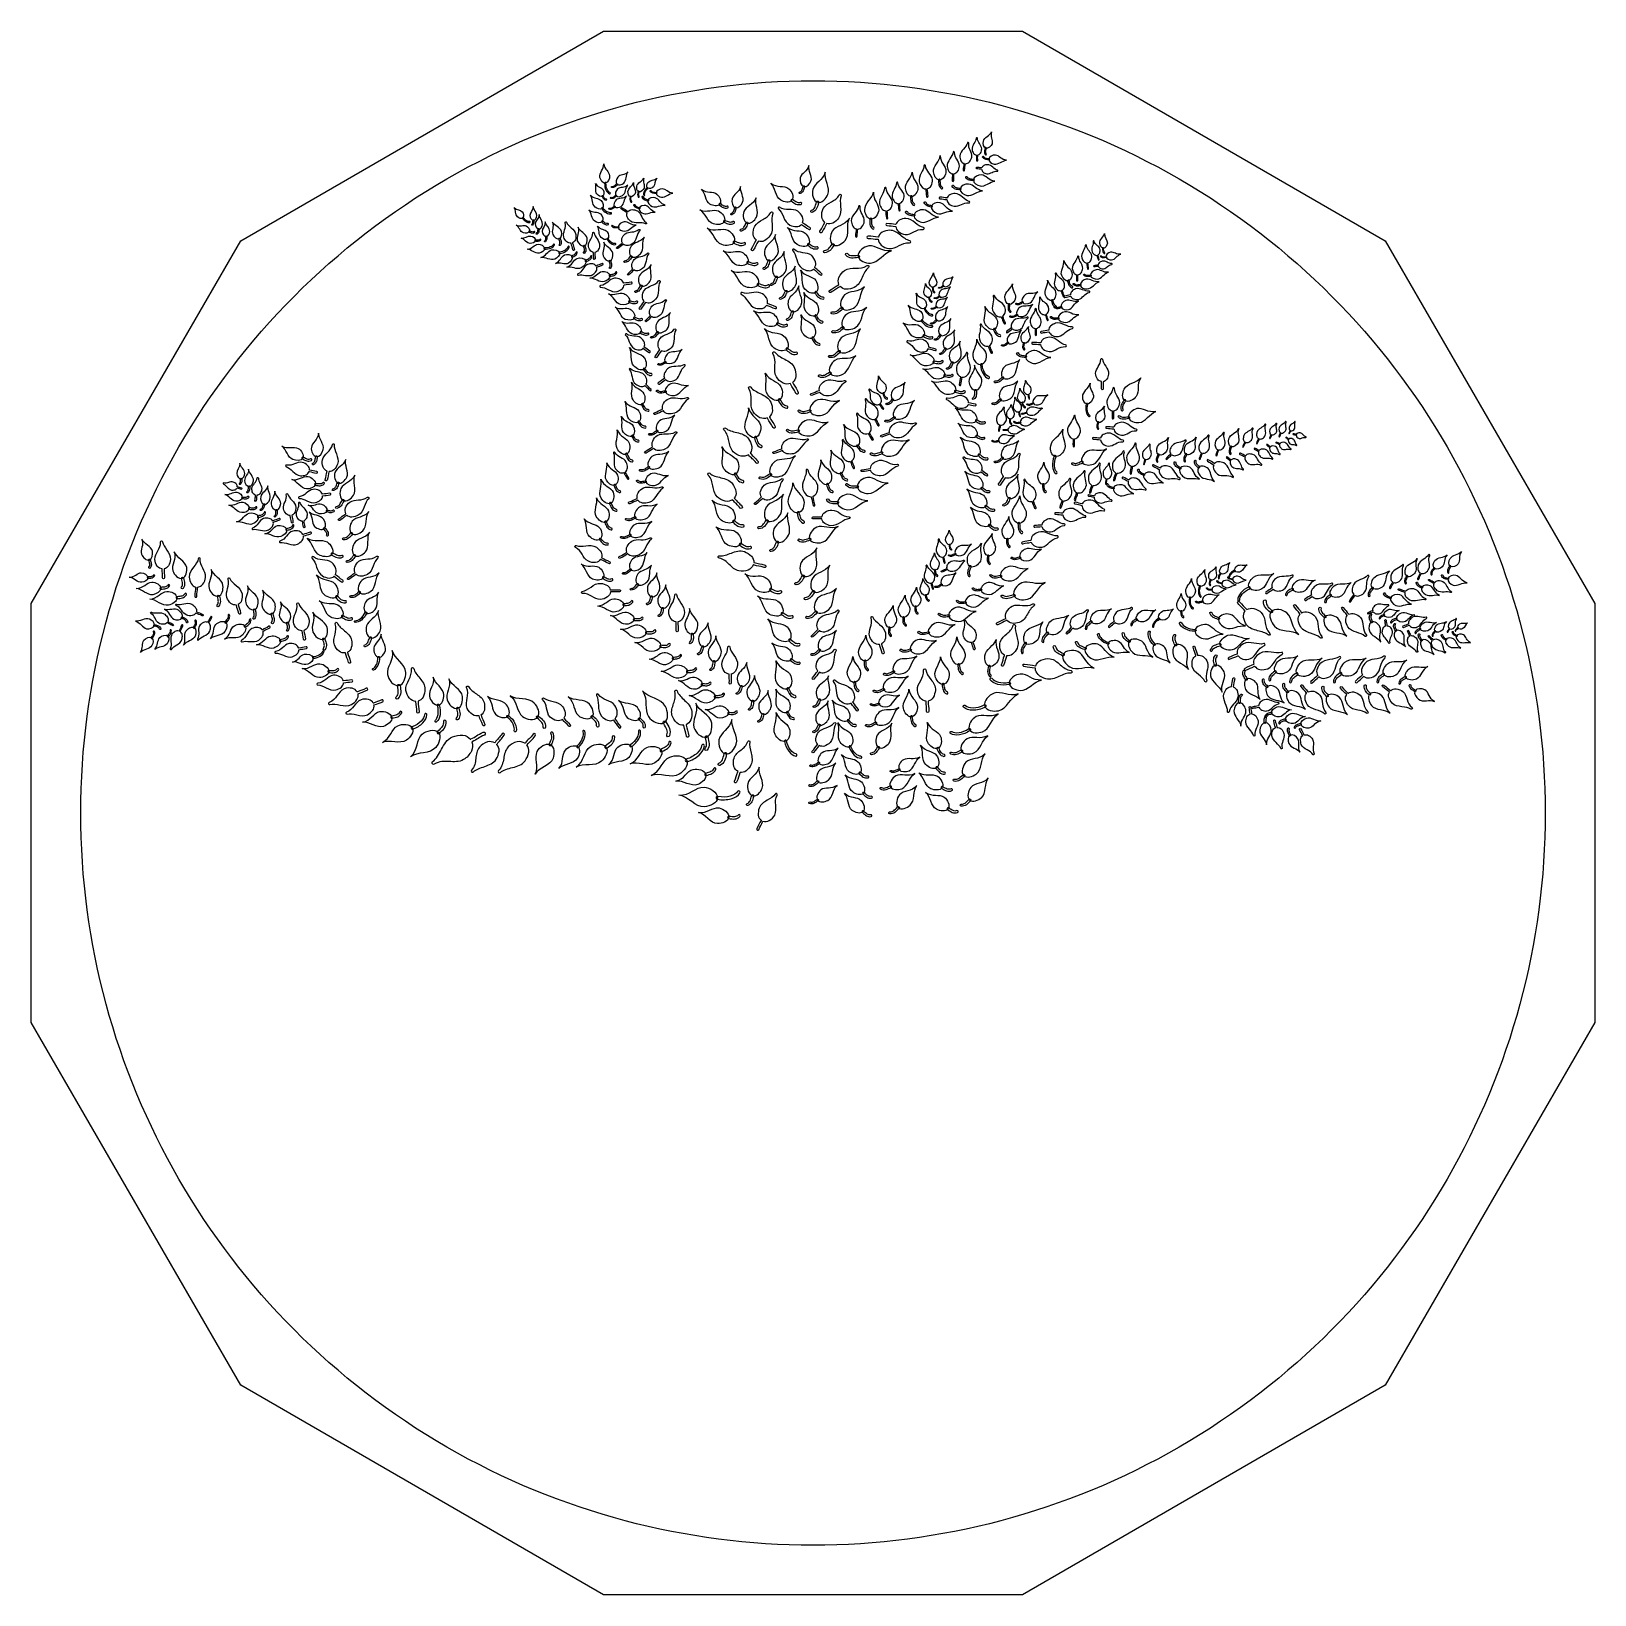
# Model space of a CAD drawing. Extents: x 5.1 to 86.3, y 5.1 to 86.3.
import ezdxf

# ---------------------------------------------------------------- set-up
doc = ezdxf.new("R2010")
doc.units = 0
doc.layers.add('View004', color=7, linetype='CONTINUOUS')

msp = doc.modelspace()

# ---------------------------------------------------------------- linework, layer by layer
at = {"layer": 'View004', "color": 7}
for p, q in [((16.003291, 75.39919), (34.831293, 86.270189)), ((34.831293, 86.270189), (56.571293, 86.270189)), ((56.571293, 86.270189), (75.399291, 75.39919)), ((5.132292, 56.571188), (16.003291, 75.39919)), ((75.399291, 75.39919), (86.270293, 56.571188)), ((5.132292, 34.830789), (5.132292, 56.571188)), ((86.270293, 56.571188), (86.270293, 34.830789)), ((16.003291, 16.002689), (5.132292, 34.830789)), ((86.270293, 34.830789), (75.399291, 16.002689)), ((34.831293, 5.132289), (16.003291, 16.002689)), ((75.399291, 16.002689), (56.571293, 5.132289)), ((56.571293, 5.132289), (34.831293, 5.132289))]:
    msp.add_line(p, q, dxfattribs=at)
at = {"layer": 'View004', "color": 1}
for p, q in [((53.751982, 80.498613), (53.752019, 80.498614)), ((54.196512, 80.747801), (54.196536, 80.747802)), ((53.004218, 80.026638), (53.00431, 80.026635)), ((54.667003, 80.202726), (54.667003, 80.202726)), ((54.675077, 80.234195), (54.675077, 80.234195)), ((54.821352, 79.629316), (54.821352, 79.629316)), ((54.85415, 79.624581), (54.85415, 79.624581)), ((51.493291, 79.335008), (51.493322, 79.335012)), ((55.299145, 79.034495), (55.299136, 79.034476)), ((34.917568, 78.422389), (34.917555, 78.422387)), ((34.923282, 78.387075), (34.923282, 78.387075)), ((35.526793, 78.329266), (35.526793, 78.329266)), ((35.549149, 78.350488), (35.549149, 78.350488)), ((36.660566, 77.941807), (36.660566, 77.941807)), ((36.667587, 77.967946), (36.667587, 77.967946)), ((37.1103, 78.130749), (37.1103, 78.130749)), ((37.126344, 78.150508), (37.126336, 78.150514)), ((45.225805, 78.207323), (45.225805, 78.207323)), ((45.238497, 78.245775), (45.238497, 78.245775)), ((49.440922, 78.165355), (49.44095, 78.165359)), ((50.063362, 78.443), (50.06342, 78.443007)), ((52.258811, 78.59558), (52.258811, 78.59558)), ((52.261047, 78.550157), (52.261047, 78.550157)), ((53.333179, 78.079637), (53.333179, 78.079637)), ((53.374708, 78.072874), (53.374708, 78.072874)), ((54.02364, 78.552543), (54.02364, 78.552543)), ((54.063564, 78.546779), (54.063564, 78.546779)), ((34.738294, 77.101888), (34.738286, 77.101879)), ((34.760595, 77.730096), (34.760595, 77.730096)), ((34.775806, 77.707708), (34.775806, 77.707708)), ((35.403621, 77.165928), (35.403621, 77.165928)), ((35.427517, 77.183617), (35.427517, 77.183617)), ((35.477225, 77.732196), (35.477225, 77.732196)), ((35.501121, 77.749885), (35.501121, 77.749885)), ((36.239388, 77.680172), (36.239388, 77.680172)), ((36.242641, 77.707042), (36.242641, 77.707042)), ((36.679909, 77.089286), (36.679909, 77.089286)), ((37.126905, 77.489679), (37.126905, 77.489679)), ((37.15847, 77.477894), (37.15847, 77.477894)), ((37.561986, 77.876388), (37.561986, 77.876388)), ((37.592686, 77.873615), (37.592686, 77.873615)), ((40.828242, 77.318629), (40.828242, 77.318629)), ((40.864613, 77.293632), (40.864613, 77.293632)), ((41.683226, 77.110699), (41.683226, 77.110699)), ((41.695918, 77.149151), (41.695918, 77.149151)), ((43.891108, 77.118277), (43.891124, 77.11831)), ((44.56762, 77.527964), (44.56762, 77.527964)), ((44.609352, 77.499571), (44.609352, 77.499571)), ((45.944468, 77.393307), (45.944468, 77.393307)), ((45.963241, 77.448281), (45.963241, 77.448281)), ((47.149476, 77.803382), (47.149441, 77.803402)), ((48.10909, 77.217796), (48.10911, 77.217793)), ((50.805743, 77.736587), (50.805743, 77.736587)), ((50.807979, 77.691163), (50.807979, 77.691163)), ((51.844219, 77.182357), (51.844219, 77.182357)), ((51.882714, 77.170303), (51.882714, 77.170303)), ((53.836471, 77.403268), (53.836497, 77.40324)), ((30.630333, 76.600521), (30.630326, 76.600515)), ((30.648293, 76.582486), (30.648293, 76.582486)), ((31.195292, 76.463237), (31.195292, 76.463237)), ((31.196722, 76.488492), (31.196722, 76.488492)), ((32.865921, 76.385648), (32.865923, 76.385669)), ((34.735088, 76.409366), (34.735088, 76.409366)), ((34.761927, 76.389231), (34.761927, 76.389231)), ((34.76209, 77.079347), (34.76209, 77.079347)), ((36.709125, 77.079457), (36.709125, 77.079457)), ((37.057711, 76.285373), (37.05773, 76.285397)), ((41.055036, 76.420192), (41.055036, 76.420192)), ((41.102299, 76.402472), (41.102299, 76.402472)), ((42.276106, 76.317986), (42.276106, 76.317986)), ((42.296954, 76.363379), (42.296954, 76.363379)), ((43.592631, 76.885313), (43.592594, 76.885329)), ((48.705569, 76.52003), (48.705569, 76.52003)), ((48.706188, 76.570501), (48.706188, 76.570501)), ((50.9488, 76.720213), (50.9488, 76.720213)), ((50.993939, 76.712862), (50.993939, 76.712862)), ((30.951812, 75.887421), (30.951812, 75.887421)), ((30.977067, 75.877688), (30.977067, 75.877688)), ((31.461532, 75.999975), (31.461532, 75.999975)), ((31.464958, 76.026823), (31.464958, 76.026823)), ((31.861592, 75.622495), (31.861592, 75.622495)), ((31.861723, 75.649561), (31.861723, 75.649561)), ((32.535812, 75.539157), (32.535812, 75.539157)), ((32.546475, 75.507196), (32.546475, 75.507196)), ((34.308307, 75.837154), (34.308301, 75.837138)), ((35.018257, 75.511465), (35.018248, 75.511458)), ((35.038731, 75.489117), (35.038731, 75.489117)), ((35.594112, 76.101263), (35.594112, 76.101263)), ((35.627785, 76.102399), (35.627785, 76.102399)), ((36.725089, 75.97032), (36.725055, 75.970321)), ((51.475686, 76.03281), (51.475684, 76.032774)), ((31.268208, 75.410579), (31.268208, 75.410579)), ((31.29517, 75.4082), (31.29517, 75.4082)), ((31.740684, 74.99596), (31.740685, 74.995948)), ((31.773194, 75.000134), (31.773194, 75.000134)), ((32.511019, 74.756701), (32.511023, 74.756689)), ((32.544755, 74.768198), (32.544755, 74.768198)), ((33.824062, 75.164859), (33.824062, 75.164859)), ((33.832786, 75.129157), (33.832786, 75.129157)), ((37.167326, 74.749183), (37.167286, 74.749202)), ((41.55941, 75.34577), (41.55941, 75.34577)), ((41.611754, 75.324237), (41.611754, 75.324237)), ((44.639477, 74.946416), (44.639514, 74.946455)), ((45.420206, 75.228355), (45.420206, 75.228355)), ((45.461938, 75.199962), (45.461938, 75.199962)), ((46.737508, 75.187042), (46.737508, 75.187042)), ((46.772206, 75.233632), (46.772206, 75.233632)), ((50.777057, 75.346277), (50.777057, 75.346251)), ((59.852676, 75.18457), (59.852696, 75.184593)), ((60.251812, 75.391269), (60.251841, 75.391215)), ((60.759249, 75.04108), (60.759249, 75.04108)), ((60.759267, 75.013434), (60.759267, 75.013434)), ((33.165693, 74.558194), (33.165693, 74.558194)), ((33.195045, 74.573409), (33.195045, 74.573409)), ((33.876339, 74.340513), (33.876339, 74.340513)), ((33.910757, 74.355509), (33.910757, 74.355509)), ((35.158535, 74.384344), (35.158535, 74.384344)), ((35.167259, 74.348642), (35.167259, 74.348642)), ((36.271047, 74.574655), (36.271047, 74.574655)), ((36.298409, 74.60886), (36.298409, 74.60886)), ((42.271826, 74.282884), (42.271826, 74.282884)), ((42.319089, 74.265164), (42.319089, 74.265164)), ((43.419277, 74.362358), (43.419277, 74.362358)), ((43.435116, 74.409732), (43.435116, 74.409732)), ((48.045818, 74.587823), (48.045818, 74.587823)), ((48.108316, 74.593009), (48.108316, 74.593009)), ((48.598878, 74.088739), (48.59886, 74.08879)), ((59.461312, 74.613574), (59.461334, 74.613615)), ((60.90508, 74.55566), (60.90508, 74.55566)), ((60.933115, 74.558711), (60.933115, 74.558711)), ((61.222389, 74.197835), (61.222364, 74.197814)), ((33.485652, 73.622464), (33.485624, 73.622447)), ((35.129923, 73.579582), (35.129923, 73.579582)), ((35.16665, 73.58737), (35.16665, 73.58737)), ((36.788888, 73.059013), (36.788888, 73.059013)), ((36.810611, 73.09705), (36.810611, 73.09705)), ((37.759598, 73.33088), (37.759546, 73.330927)), ((42.803208, 73.151362), (42.803208, 73.151362)), ((42.855552, 73.12983), (42.855552, 73.12983)), ((43.813887, 73.509813), (43.813887, 73.509813)), ((43.832108, 73.556323), (43.832108, 73.556323)), ((52.461682, 73.053648), (52.461682, 73.053648)), ((52.48173, 73.069073), (52.48173, 73.069073)), ((58.29214, 73.713975), (58.292203, 73.713959)), ((58.941074, 73.351285), (58.941074, 73.351285)), ((58.952548, 73.314324), (58.952548, 73.314324)), ((59.574169, 73.096293), (59.574169, 73.096293)), ((59.609828, 73.099525), (59.609828, 73.099525)), ((60.09956, 73.590713), (60.09956, 73.590713)), ((60.133686, 73.594428), (60.133686, 73.594428)), ((34.640551, 73.018638), (34.640557, 73.018672)), ((36.132236, 72.247855), (36.132236, 72.247855)), ((36.17236, 72.23661), (36.17236, 72.23661)), ((38.084015, 72.329615), (38.083975, 72.329634)), ((41.953, 72.683256), (41.953013, 72.683337)), ((44.311752, 72.775631), (44.311752, 72.775631)), ((44.3326, 72.821024), (44.3326, 72.821024)), ((45.807187, 72.751351), (45.807187, 72.751351)), ((45.839002, 72.712165), (45.839002, 72.712165)), ((51.707493, 72.475147), (51.707493, 72.475147)), ((51.716168, 72.449509), (51.716168, 72.449509)), ((51.918008, 73.003761), (51.918008, 73.003761)), ((51.919264, 72.976724), (51.919264, 72.976724)), ((52.259537, 72.514297), (52.259537, 72.514297)), ((52.281636, 72.529924), (52.281636, 72.529924)), ((55.064381, 72.560255), (55.064406, 72.560291)), ((56.6011, 72.225472), (56.6011, 72.225472)), ((57.468673, 72.467659), (57.468736, 72.467643)), ((58.099223, 72.330955), (58.099223, 72.330955)), ((58.110697, 72.293993), (58.110697, 72.293993)), ((60.061854, 72.762684), (60.061882, 72.762634)), ((36.389517, 71.408905), (36.389517, 71.408905)), ((44.64115, 71.713268), (44.64115, 71.713268)), ((44.65699, 71.760642), (44.65699, 71.760642)), ((45.811296, 71.540784), (45.811296, 71.540784)), ((45.836799, 71.499337), (45.836799, 71.499337)), ((47.204038, 71.891077), (47.204038, 71.891077)), ((47.249276, 71.92752), (47.249276, 71.92752)), ((51.479456, 71.905108), (51.479446, 71.905102)), ((51.497933, 71.878036), (51.497933, 71.878036)), ((52.102978, 71.967569), (52.102978, 71.967569)), ((52.125022, 71.983274), (52.125022, 71.983274)), ((55.878161, 72.091969), (55.878161, 72.091969)), ((55.880996, 72.130566), (55.880996, 72.130566)), ((56.282456, 71.547487), (56.282456, 71.547487)), ((56.313974, 71.564477), (56.313974, 71.564477)), ((56.571181, 72.208641), (56.571181, 72.208641)), ((56.862044, 71.432519), (56.862064, 71.432418)), ((57.251738, 71.879605), (57.251767, 71.879611)), ((58.577387, 71.951676), (58.577387, 71.951676)), ((58.61055, 71.960544), (58.61055, 71.960544)), ((36.426543, 71.391775), (36.426543, 71.391775)), ((36.724822, 70.6555), (36.724822, 70.6555)), ((36.761847, 70.638369), (36.761847, 70.638369)), ((37.647351, 70.648874), (37.647351, 70.648874)), ((37.673888, 70.683723), (37.673888, 70.683723)), ((38.571851, 70.816614), (38.5718, 70.81666)), ((43.80691, 71.110729), (43.80691, 71.110729)), ((43.853195, 71.090593), (43.853195, 71.090593)), ((47.255992, 70.884754), (47.255992, 70.884754)), ((47.303239, 70.918554), (47.303239, 70.918554)), ((51.324285, 71.278783), (51.324275, 71.278773)), ((51.352201, 71.252246), (51.352201, 71.252246)), ((52.106012, 71.270622), (52.106012, 71.270622)), ((52.129285, 71.294446), (52.129285, 71.294446)), ((54.389264, 71.070669), (54.38926, 71.07071)), ((55.086294, 70.838991), (55.086294, 70.838991)), ((55.107157, 70.798178), (55.107157, 70.798178)), ((58.428585, 71.37331), (58.428585, 71.37331)), ((58.467345, 71.376823), (58.467345, 71.376823)), ((59.196963, 70.893539), (59.196947, 70.893512)), ((35.963062, 70.547707), (35.963079, 70.547742)), ((44.300445, 69.809295), (44.300445, 69.809295)), ((45.65654, 70.389947), (45.65654, 70.389947)), ((45.682042, 70.3485), (45.682042, 70.3485)), ((50.570243, 70.176859), (50.570259, 70.17684)), ((51.41131, 70.488664), (51.41131, 70.488664)), ((51.45225, 70.46805), (51.45225, 70.46805)), ((52.308555, 70.491074), (52.308555, 70.491074)), ((52.330923, 70.520462), (52.330923, 70.520462)), ((52.578078, 69.79722), (52.578078, 69.79722)), ((52.598299, 69.830896), (52.598299, 69.830896)), ((55.815882, 70.103175), (55.815882, 70.103175)), ((55.842888, 70.124365), (55.842888, 70.124365)), ((56.642309, 70.075516), (56.642309, 70.075516)), ((56.648451, 70.107597), (56.648451, 70.107597)), ((58.852092, 69.951712), (58.852108, 69.951659)), ((38.035436, 69.101258), (38.035436, 69.101258)), ((38.068478, 69.121823), (38.068478, 69.121823)), ((43.647886, 69.637781), (43.64786, 69.637762)), ((44.34529, 69.774763), (44.34529, 69.774763)), ((47.06114, 69.649531), (47.06114, 69.649531)), ((47.104473, 69.688221), (47.104473, 69.688221)), ((51.928327, 69.119011), (51.928327, 69.119011)), ((51.973232, 69.109819), (51.973232, 69.109819)), ((52.931881, 69.076706), (52.931881, 69.076706)), ((52.949845, 69.114979), (52.949845, 69.114979)), ((53.693361, 69.604495), (53.693415, 69.604496)), ((54.42616, 69.012807), (54.426143, 69.012803)), ((56.734726, 69.386283), (56.734726, 69.386283)), ((56.781133, 69.380677), (56.781133, 69.380677)), ((60.681722, 69.291493), (60.681692, 69.291487)), ((36.174725, 68.755242), (36.174709, 68.755275)), ((36.906131, 68.770378), (36.906131, 68.770378)), ((36.936548, 68.732687), (36.936548, 68.732687)), ((39.059904, 68.95135), (39.059916, 68.951305)), ((46.586076, 68.52295), (46.586076, 68.52295)), ((46.636839, 68.551196), (46.636839, 68.551196)), ((52.487171, 68.411996), (52.487171, 68.411996)), ((52.528362, 68.402936), (52.528362, 68.402936)), ((54.438432, 68.966267), (54.438432, 68.966267)), ((55.549118, 68.286268), (55.549118, 68.286268)), ((55.583898, 68.317497), (55.583898, 68.317497)), ((38.039045, 67.5727), (38.039045, 67.5727)), ((38.082739, 67.580517), (38.082739, 67.580517)), ((42.394829, 67.825517), (42.394806, 67.825495)), ((47.407744, 68.114299), (47.407734, 68.114322)), ((48.607881, 67.690848), (48.607905, 67.690819)), ((49.339795, 67.506975), (49.339795, 67.506975)), ((49.351671, 67.475286), (49.351671, 67.475286)), ((53.049148, 67.606533), (53.049148, 67.606533)), ((53.095254, 67.591701), (53.095254, 67.591701)), ((54.145819, 67.63748), (54.145819, 67.63748)), ((54.147623, 67.684211), (54.147623, 67.684211)), ((56.730475, 68.137947), (56.730476, 68.137898)), ((61.304553, 67.781277), (61.30459, 67.781271)), ((36.812712, 66.943603), (36.812712, 66.943603)), ((36.835944, 66.90409), (36.835944, 66.90409)), ((39.24054, 67.235542), (39.240524, 67.23559)), ((43.917324, 67.181591), (43.917324, 67.181591)), ((43.947767, 67.133875), (43.947767, 67.133875)), ((45.543491, 66.561347), (45.543491, 66.561347)), ((45.599701, 66.576013), (45.599701, 66.576013)), ((48.42608, 67.195049), (48.426149, 67.19503)), ((49.84034, 67.151061), (49.84034, 67.151061)), ((49.866192, 67.181679), (49.866192, 67.181679)), ((52.607622, 67.195597), (52.607633, 67.195585)), ((55.43519, 67.151102), (55.43519, 67.151102)), ((55.470351, 67.182673), (55.470351, 67.182673)), ((55.608028, 66.75933), (55.608063, 66.759365)), ((56.178009, 67.262771), (56.178038, 67.262716)), ((56.561992, 67.013917), (56.561992, 67.013917)), ((56.569138, 66.987209), (56.569138, 66.987209)), ((57.125269, 66.962915), (57.125269, 66.962915)), ((57.153835, 66.976565), (57.153835, 66.976565)), ((57.5994, 66.697891), (57.59946, 66.697918)), ((59.921129, 66.918214), (59.921129, 66.918214)), ((59.923528, 66.957408), (59.923514, 66.957409)), ((61.883175, 67.103756), (61.883175, 67.103756)), ((61.909076, 67.148477), (61.909076, 67.148477)), ((36.620355, 66.027894), (36.620355, 66.027894)), ((36.648765, 65.991923), (36.648765, 65.991923)), ((47.965747, 66.436465), (47.965789, 66.436507)), ((49.918656, 66.218628), (49.918656, 66.218628)), ((49.95872, 66.247334), (49.95872, 66.247334)), ((51.067838, 65.912313), (51.067831, 65.912321)), ((54.131475, 66.075149), (54.131475, 66.075149)), ((54.172573, 66.054852), (54.172573, 66.054852)), ((55.929203, 66.168914), (55.929203, 66.168914)), ((55.929221, 66.141267), (55.929221, 66.141267)), ((56.448984, 65.956803), (56.448984, 65.956803)), ((56.48044, 65.960395), (56.48044, 65.960395)), ((59.268749, 66.332383), (59.268779, 66.332377)), ((60.503979, 65.966321), (60.503979, 65.966321)), ((60.51277, 65.997404), (60.51277, 65.997404)), ((62.082565, 66.219258), (62.082565, 66.219258)), ((62.133777, 66.226191), (62.133777, 66.226191)), ((69.177286, 65.878872), (69.177259, 65.878873)), ((69.753438, 65.923638), (69.753471, 65.923605)), ((70.238997, 66.018906), (70.239038, 66.018873)), ((70.716868, 66.014339), (70.716907, 66.014335)), ((36.303129, 65.298887), (36.303129, 65.298887)), ((36.327245, 65.264287), (36.327245, 65.264287)), ((37.608007, 65.519963), (37.608007, 65.519963)), ((37.643525, 65.546586), (37.643525, 65.546586)), ((38.629342, 65.460489), (38.6293, 65.46051)), ((41.086839, 65.678983), (41.086787, 65.678963)), ((42.695306, 65.238848), (42.695306, 65.238848)), ((42.712675, 65.184979), (42.712675, 65.184979)), ((44.938783, 65.529902), (44.938783, 65.529902)), ((44.99574, 65.541334), (44.99574, 65.541334)), ((45.461937, 65.091017), (45.461928, 65.091046)), ((47.228409, 65.07558), (47.228431, 65.075628)), ((54.157815, 65.280546), (54.157815, 65.280546)), ((54.194447, 65.259644), (54.194447, 65.259644)), ((55.32105, 65.007538), (55.32105, 65.007538)), ((55.351831, 65.014945), (55.351831, 65.014945)), ((56.668502, 65.606396), (56.668465, 65.606425)), ((61.824452, 65.011313), (61.82447, 65.0113)), ((62.515699, 65.577321), (62.515724, 65.577309)), ((65.061508, 65.049248), (65.06155, 65.049196)), ((66.235977, 65.316211), (66.235973, 65.316233)), ((67.024012, 65.455539), (67.023972, 65.455565)), ((68.526246, 65.676061), (68.526273, 65.675991)), ((71.289538, 65.203678), (71.28956, 65.203638)), ((19.182179, 64.136517), (19.182179, 64.136517)), ((19.223029, 64.117423), (19.223029, 64.117423)), ((19.934859, 64.195659), (19.934859, 64.195659)), ((19.942528, 64.238734), (19.942528, 64.238734)), ((20.827509, 64.865528), (20.827485, 64.865543)), ((35.36441, 64.427262), (35.364435, 64.427281)), ((35.995725, 64.365973), (35.995725, 64.365973)), ((36.016559, 64.32225), (36.016559, 64.32225)), ((47.979871, 64.78995), (47.979871, 64.78995)), ((48.008875, 64.752495), (48.008875, 64.752495)), ((49.265167, 64.39758), (49.265167, 64.39758)), ((49.317992, 64.417074), (49.317992, 64.417074)), ((53.48112, 64.148198), (53.481152, 64.148213)), ((54.280542, 64.30599), (54.280542, 64.30599)), ((54.318125, 64.27544), (54.318125, 64.27544)), ((55.533175, 64.122164), (55.533175, 64.122164)), ((55.566203, 64.151819), (55.566203, 64.151819)), ((56.433499, 64.355375), (56.433474, 64.355395)), ((58.266921, 64.200504), (58.266921, 64.200504)), ((58.277174, 64.252405), (58.277155, 64.252409)), ((61.829708, 64.491423), (61.829748, 64.491426)), ((62.437125, 64.894751), (62.437179, 64.89474)), ((63.184849, 64.845278), (63.184826, 64.845291)), ((63.639048, 64.292997), (63.639048, 64.292997)), ((63.65492, 64.326269), (63.65492, 64.326269)), ((65.07104, 64.310939), (65.07104, 64.310939)), ((65.086913, 64.344211), (65.086913, 64.344211)), ((67.393309, 64.70394), (67.393309, 64.70394)), ((67.404762, 64.73898), (67.404762, 64.73898)), ((69.950755, 64.308622), (69.950723, 64.308653)), ((70.512601, 64.577418), (70.512596, 64.577391)), ((70.811296, 64.778428), (70.811312, 64.778373)), ((18.333938, 63.71967), (18.333964, 63.719709)), ((37.174632, 63.638507), (37.174632, 63.638507)), ((37.214664, 63.66491), (37.214664, 63.66491)), ((40.261603, 63.334939), (40.26155, 63.334917)), ((41.642252, 63.328905), (41.642252, 63.328905)), ((43.54476, 63.292765), (43.54476, 63.292765)), ((45.379334, 63.536604), (45.379389, 63.536612)), ((47.130023, 63.361887), (47.130023, 63.361887)), ((47.152213, 63.320032), (47.152213, 63.320032)), ((50.136823, 63.748703), (50.136796, 63.748758)), ((59.664656, 63.907064), (59.664656, 63.907064)), ((59.712005, 63.927772), (59.712005, 63.927772)), ((59.800112, 63.46496), (59.800152, 63.46496)), ((60.585176, 63.852915), (60.585217, 63.852917)), ((61.0671, 63.863915), (61.067115, 63.863961)), ((64.747497, 63.590083), (64.747497, 63.590083)), ((64.782055, 63.566556), (64.782055, 63.566556)), ((65.7175, 63.640016), (65.7175, 63.640016)), ((65.744606, 63.611223), (65.744606, 63.611223)), ((68.047788, 63.516553), (68.047725, 63.5166)), ((68.991758, 63.771861), (68.991715, 63.771813)), ((69.566528, 64.086609), (69.566554, 64.08655)), ((15.084177, 62.807506), (15.084215, 62.807487)), ((16.025127, 63.070506), (16.025127, 63.070506)), ((16.025401, 63.041372), (16.025401, 63.041372)), ((16.439891, 62.644394), (16.439891, 62.644394)), ((16.441658, 62.67652), (16.441658, 62.67652)), ((16.894413, 63.116419), (16.8944, 63.116404)), ((19.834075, 62.761029), (19.834075, 62.761029)), ((19.878846, 62.755659), (19.878846, 62.755659)), ((21.063118, 62.826889), (21.063118, 62.826889)), ((21.080606, 62.869319), (21.080606, 62.869319)), ((35.39223, 62.751426), (35.39223, 62.751426)), ((35.410628, 62.711098), (35.410628, 62.711098)), ((37.008005, 62.899845), (37.008005, 62.899845)), ((37.051699, 62.907662), (37.051699, 62.907662)), ((37.921408, 62.60168), (37.921392, 62.601728)), ((41.671379, 63.280375), (41.671379, 63.280375)), ((43.495454, 63.262047), (43.495454, 63.262047)), ((44.13949, 63.034964), (44.139456, 63.035028)), ((46.43185, 62.792489), (46.43185, 62.792489)), ((46.447823, 62.74789), (46.447823, 62.74789)), ((48.000098, 62.630961), (48.000098, 62.630961)), ((48.058156, 62.632934), (48.058156, 62.632934)), ((54.428369, 62.588689), (54.428369, 62.588689)), ((54.462294, 62.560161), (54.462294, 62.560161)), ((56.66006, 63.015262), (56.660113, 63.015233)), ((57.651633, 62.790557), (57.651633, 62.790557)), ((57.653873, 62.749034), (57.653873, 62.749034)), ((59.047925, 63.061235), (59.047965, 63.061236)), ((61.285048, 62.55758), (61.285048, 62.55758)), ((61.322248, 62.544167), (61.322248, 62.544167)), ((62.866267, 63.257661), (62.866267, 63.257661)), ((62.901217, 63.239161), (62.901217, 63.239161)), ((62.993292, 62.484432), (62.9933, 62.484409)), ((64.749581, 63.033127), (64.749602, 63.033077)), ((67.526873, 63.139789), (67.526874, 63.139751)), ((16.049558, 62.058695), (16.049558, 62.058695)), ((16.082733, 62.055038), (16.082733, 62.055038)), ((17.212333, 61.71986), (17.212333, 61.71986)), ((17.222025, 61.753584), (17.222025, 61.753584)), ((18.401216, 62.279725), (18.401224, 62.279703)), ((18.995656, 62.062533), (18.995662, 62.062567)), ((19.042767, 61.830213), (19.04273, 61.830161)), ((21.317568, 61.918103), (21.317568, 61.918103)), ((21.343027, 61.963077), (21.343027, 61.963077)), ((22.65413, 62.073407), (22.654142, 62.073419)), ((35.163065, 61.80796), (35.163065, 61.80796)), ((35.184492, 61.764525), (35.184492, 61.764525)), ((46.976572, 61.806108), (46.976572, 61.806108)), ((47.032868, 61.804988), (47.032868, 61.804988)), ((55.891921, 62.035104), (55.891921, 62.035104)), ((55.912049, 62.078631), (55.912049, 62.078631)), ((61.22046, 61.913809), (61.220506, 61.913802)), ((16.404335, 61.503053), (16.404335, 61.503053)), ((16.442401, 61.499664), (16.442401, 61.499664)), ((16.876531, 61.061903), (16.876531, 61.061903)), ((16.915948, 61.074579), (16.915948, 61.074579)), ((17.854493, 61.455695), (17.854493, 61.455695)), ((17.854744, 61.420607), (17.854744, 61.420607)), ((20.438428, 61.383426), (20.438428, 61.383426)), ((20.473977, 61.375298), (20.473977, 61.375298)), ((36.463688, 61.036146), (36.463688, 61.036146)), ((36.506706, 61.057339), (36.506706, 61.057339)), ((41.54425, 60.868613), (41.54425, 60.868613)), ((43.324183, 60.863689), (43.324183, 60.863689)), ((43.35832, 60.910693), (43.35832, 60.910693)), ((44.918534, 61.328398), (44.918534, 61.328398)), ((44.933285, 61.273424), (44.933285, 61.273424)), ((47.623037, 61.022914), (47.623027, 61.022988)), ((54.626292, 61.63818), (54.626292, 61.63818)), ((54.664287, 61.608144), (54.664287, 61.608144)), ((59.867, 61.089301), (59.867019, 61.089251)), ((60.8403, 61.420019), (60.840263, 61.419955)), ((16.597965, 60.42897), (16.597925, 60.42899)), ((18.345671, 60.400377), (18.345671, 60.400377)), ((18.38527, 60.412015), (18.38527, 60.412015)), ((20.313575, 60.502986), (20.313575, 60.502986)), ((20.339285, 60.470192), (20.339285, 60.470192)), ((21.758894, 60.202817), (21.758894, 60.202817)), ((21.793963, 60.240777), (21.793963, 60.240777)), ((34.912562, 60.844021), (34.912562, 60.844021)), ((34.933396, 60.800298), (34.933396, 60.800298)), ((36.209109, 60.117899), (36.209109, 60.117899)), ((36.25165, 60.140034), (36.25165, 60.140034)), ((41.587864, 60.832538), (41.587864, 60.832538)), ((54.813725, 60.660017), (54.813725, 60.660017)), ((54.851307, 60.629467), (54.851307, 60.629467)), ((56.388122, 60.775796), (56.388122, 60.775796)), ((56.390906, 60.724191), (56.390906, 60.724191)), ((58.429699, 60.051172), (58.429708, 60.051129)), ((58.782546, 60.668622), (58.782548, 60.668547)), ((11.897854, 59.8257), (11.897816, 59.82566)), ((18.008143, 59.757294), (18.008156, 59.757348)), ((33.351223, 59.561441), (33.351198, 59.561433)), ((34.618476, 59.945553), (34.618476, 59.945553)), ((34.651337, 59.909973), (34.651337, 59.909973)), ((37.314313, 59.957091), (37.314285, 59.957094)), ((41.884397, 59.665575), (41.884397, 59.665575)), ((41.932909, 59.636417), (41.932909, 59.636417)), ((43.864721, 59.755548), (43.864721, 59.755548)), ((43.8886, 59.808505), (43.8886, 59.808505)), ((45.530008, 59.914742), (45.530008, 59.914742)), ((45.584854, 59.93389), (45.584854, 59.93389)), ((52.216443, 59.918617), (52.216443, 59.918623)), ((52.783039, 59.645998), (52.783039, 59.645998)), ((52.786092, 59.618986), (52.786092, 59.618986)), ((55.788712, 59.948898), (55.788712, 59.948898)), ((55.789585, 59.906732), (55.789585, 59.906732)), ((11.257641, 58.874265), (11.257641, 58.874265)), ((11.268354, 58.834516), (11.268354, 58.834516)), ((13.849835, 58.942317), (13.849874, 58.942316)), ((19.698143, 58.981875), (19.698164, 58.981926)), ((20.703045, 59.163621), (20.703045, 59.163621)), ((20.752264, 59.138293), (20.752264, 59.138293)), ((21.915532, 59.060403), (21.915532, 59.060403)), ((21.946799, 59.101552), (21.946799, 59.101552)), ((23.131436, 59.007085), (23.131448, 59.007097)), ((40.783782, 59.014364), (40.78377, 59.014315)), ((51.584274, 58.564308), (51.584251, 58.564345)), ((53.089691, 59.14203), (53.089691, 59.14203)), ((53.120978, 59.157502), (53.120978, 59.157502)), ((53.56403, 58.794771), (53.563992, 58.794748)), ((53.86535, 58.485217), (53.86535, 58.485217)), ((53.882726, 58.530425), (53.882726, 58.530425)), ((54.798072, 59.042333), (54.798072, 59.042333)), ((54.801579, 59.084362), (54.801579, 59.084362)), ((56.431967, 58.954815), (56.431967, 58.954815)), ((56.473633, 58.967302), (56.473633, 58.967302)), ((76.333223, 58.601375), (76.333289, 58.601356)), ((77.682916, 59.111053), (77.682907, 59.111064)), ((77.963383, 58.426181), (77.963383, 58.426181)), ((78.774867, 58.501152), (78.774867, 58.501152)), ((78.793204, 58.530571), (78.793204, 58.530571)), ((11.151641, 57.916223), (11.151641, 57.916223)), ((11.186231, 57.918517), (11.186231, 57.918517)), ((12.972286, 57.935844), (12.972286, 57.935844)), ((12.983559, 57.885409), (12.983559, 57.885409)), ((15.385909, 57.90339), (15.385887, 57.903382)), ((34.773944, 57.929561), (34.773944, 57.929561)), ((34.817149, 57.907673), (34.817149, 57.907673)), ((36.235916, 58.334536), (36.235916, 58.334536)), ((36.269572, 58.363478), (36.269572, 58.363478)), ((45.206877, 57.994839), (45.206877, 57.994839)), ((45.236271, 58.044945), (45.236271, 58.044945)), ((52.030589, 58.335529), (52.030589, 58.335529)), ((52.034213, 58.303455), (52.034213, 58.303455)), ((55.438139, 57.989498), (55.438139, 57.989498)), ((55.490544, 57.99926), (55.490544, 57.99926)), ((66.333487, 57.7864), (66.333487, 57.7864)), ((66.342076, 57.812068), (66.342076, 57.812068)), ((66.853238, 58.120558), (66.853238, 58.120558)), ((66.868582, 58.142854), (66.868582, 58.142854)), ((66.911324, 57.620035), (66.911324, 57.620035)), ((66.937858, 57.61469), (66.937858, 57.61469)), ((67.471721, 57.830721), (67.471721, 57.830721)), ((67.496699, 57.826728), (67.496699, 57.826728)), ((67.594659, 58.268228), (67.594659, 58.268228)), ((67.616379, 58.281498), (67.616374, 58.281506)), ((70.613311, 58.037345), (70.61332, 58.037327)), ((72.67535, 57.61448), (72.67542, 57.61444)), ((74.536417, 58.032024), (74.536478, 58.032032)), ((76.528006, 57.983849), (76.528006, 57.983849)), ((76.544152, 58.018237), (76.544152, 58.018237)), ((77.941619, 58.399198), (77.941619, 58.399198)), ((78.648155, 57.851604), (78.648155, 57.851604)), ((78.683153, 57.84145), (78.683153, 57.84145)), ((11.812359, 57.357889), (11.812359, 57.357889)), ((11.857827, 57.362359), (11.857827, 57.362359)), ((12.645161, 56.863678), (12.645161, 56.863678)), ((12.695331, 56.870506), (12.695331, 56.870506)), ((14.838018, 57.002965), (14.838018, 57.002965)), ((14.847406, 56.952145), (14.847406, 56.952145)), ((20.930387, 56.956799), (20.930387, 56.956799)), ((20.970746, 56.918916), (20.970746, 56.918916)), ((22.168453, 57.14967), (22.168453, 57.14967)), ((22.208184, 57.18272), (22.208184, 57.18272)), ((33.684791, 57.15609), (33.684815, 57.156031)), ((36.605742, 57.561788), (36.605742, 57.561788)), ((36.634443, 57.595669), (36.634443, 57.595669)), ((37.329975, 56.921737), (37.329975, 56.921737)), ((37.343471, 56.965224), (37.343471, 56.965224)), ((38.57847, 57.077014), (38.578443, 57.077006)), ((43.452562, 57.316204), (43.452562, 57.316204)), ((43.503203, 57.290924), (43.503203, 57.290924)), ((45.732775, 57.185283), (45.732775, 57.185283)), ((45.766912, 57.232287), (45.766912, 57.232287)), ((51.547862, 57.022595), (51.547862, 57.022595)), ((51.556195, 56.991412), (51.556195, 56.991412)), ((52.366977, 57.555141), (52.366977, 57.555141)), ((52.395994, 57.574538), (52.395994, 57.574538)), ((54.414901, 57.282247), (54.414901, 57.282247)), ((54.458242, 57.285939), (54.458242, 57.285939)), ((56.127449, 56.987088), (56.127449, 56.987088)), ((56.187426, 57.006606), (56.187426, 57.006606)), ((65.267759, 56.905169), (65.267746, 56.905169)), ((65.267856, 56.869528), (65.267856, 56.869528)), ((65.785889, 57.457059), (65.785889, 57.457059)), ((65.791895, 57.489281), (65.791883, 57.489284)), ((66.392614, 57.288244), (66.392614, 57.288244)), ((66.419662, 57.287236), (66.419662, 57.287236)), ((68.343905, 57.384918), (68.343905, 57.384918)), ((68.387406, 57.415027), (68.387395, 57.415043)), ((70.589612, 57.312336), (70.589612, 57.312336)), ((70.629837, 57.332713), (70.629837, 57.332713)), ((72.569398, 56.999521), (72.569398, 56.999521)), ((72.605514, 57.026521), (72.605514, 57.026521)), ((74.743928, 57.365625), (74.743928, 57.365625)), ((74.772236, 57.400724), (74.772236, 57.400724)), ((75.673434, 56.861708), (75.673434, 56.861708)), ((75.711551, 56.84666), (75.711551, 56.84666)), ((77.292221, 57.407762), (77.292221, 57.407762)), ((77.324071, 57.390055), (77.324071, 57.390055)), ((78.830484, 57.154692), (78.830509, 57.154667)), ((11.32893, 56.109136), (11.328916, 56.109117)), ((12.632458, 56.522594), (12.632446, 56.522565)), ((16.696333, 56.289834), (16.696333, 56.289834)), ((16.705141, 56.244256), (16.705141, 56.244256)), ((17.608464, 56.075827), (17.608464, 56.075827)), ((17.622105, 56.029892), (17.622105, 56.029892)), ((18.965454, 56.608465), (18.96538, 56.608459)), ((22.500151, 56.087583), (22.500151, 56.087583)), ((22.526804, 56.123723), (22.526818, 56.123714)), ((35.828379, 56.495883), (35.828379, 56.495883)), ((35.876404, 56.502154), (35.876404, 56.502154)), ((37.903089, 56.322418), (37.903089, 56.322418)), ((37.912643, 56.365766), (37.912643, 56.365766)), ((44.053108, 56.066389), (44.053108, 56.066389)), ((44.101498, 56.037029), (44.101498, 56.037029)), ((45.866747, 56.130709), (45.866747, 56.130709)), ((45.908244, 56.171363), (45.908244, 56.171363)), ((47.040049, 56.217012), (47.040001, 56.217021)), ((51.024096, 56.43914), (51.024096, 56.43914)), ((51.025216, 56.402786), (51.025216, 56.402786)), ((53.603652, 56.629555), (53.603652, 56.629555)), ((53.647258, 56.633599), (53.647258, 56.633599)), ((57.19447, 56.517318), (57.194445, 56.517363)), ((59.975438, 56.243006), (59.975353, 56.243008)), ((62.276665, 56.355682), (62.276648, 56.355699)), ((64.810246, 56.199257), (64.810246, 56.199257)), ((64.813183, 56.166326), (64.813183, 56.166326)), ((65.910046, 56.680204), (65.910046, 56.680204)), ((65.942293, 56.689969), (65.942293, 56.689969)), ((69.483113, 56.151188), (69.483113, 56.151188)), ((69.530686, 56.104622), (69.530686, 56.104622)), ((75.585504, 56.499196), (75.585519, 56.499165)), ((77.502701, 56.777968), (77.502704, 56.778004)), ((11.491342, 55.450516), (11.491342, 55.450516)), ((11.526158, 55.439756), (11.526158, 55.439756)), ((12.935475, 55.861549), (12.935475, 55.861549)), ((12.967013, 55.843293), (12.967013, 55.843293)), ((13.562133, 55.286778), (13.562133, 55.286778)), ((13.578872, 55.32088), (13.578872, 55.32088)), ((15.195139, 55.564978), (15.195139, 55.564978)), ((15.220973, 55.597879), (15.220973, 55.597879)), ((16.193413, 55.368263), (16.193413, 55.368263)), ((16.22932, 55.395539), (16.22932, 55.395539)), ((18.417064, 55.611996), (18.417064, 55.611996)), ((18.426611, 55.572145), (18.426611, 55.572145)), ((20.95309, 55.597194), (20.953059, 55.597179)), ((21.231429, 55.927956), (21.231429, 55.927956)), ((21.276579, 55.90281), (21.276579, 55.90281)), ((36.374135, 55.746799), (36.374135, 55.746799)), ((36.418318, 55.743247), (36.418318, 55.743247)), ((48.75406, 55.90105), (48.754059, 55.901038)), ((49.670713, 55.308117), (49.670713, 55.308117)), ((49.67422, 55.350146), (49.67422, 55.350146)), ((50.402828, 55.881063), (50.402828, 55.881063)), ((50.403701, 55.838897), (50.403701, 55.838897)), ((52.744794, 55.937566), (52.744794, 55.937566)), ((52.796338, 55.941315), (52.796338, 55.941315)), ((53.586281, 55.699228), (53.586273, 55.699249)), ((56.172616, 55.484381), (56.172614, 55.48439)), ((60.140519, 55.622002), (60.140519, 55.622002)), ((60.176203, 55.649608), (60.176203, 55.649608)), ((62.497362, 55.735275), (62.497362, 55.735275)), ((62.531618, 55.756479), (62.531618, 55.756479)), ((63.66468, 55.78045), (63.66468, 55.78045)), ((63.689853, 55.800837), (63.689846, 55.800847)), ((65.526761, 55.180576), (65.526761, 55.180576)), ((66.751893, 55.797816), (66.751893, 55.797816)), ((66.800282, 55.779671), (66.800282, 55.779671)), ((72.269852, 55.878783), (72.269852, 55.878783)), ((72.307547, 55.839759), (72.307547, 55.839759)), ((74.688981, 55.613956), (74.688981, 55.613956)), ((74.702868, 55.575401), (74.702868, 55.575401)), ((75.339489, 55.970886), (75.339489, 55.970886)), ((75.366855, 55.981805), (75.366855, 55.981805)), ((75.989118, 55.772625), (75.989118, 55.772625)), ((76.022001, 55.783321), (76.022001, 55.783321)), ((77.212326, 55.249786), (77.212326, 55.249786)), ((77.241688, 55.264346), (77.241688, 55.264346)), ((77.560858, 55.850646), (77.56089, 55.850654)), ((79.079931, 55.7866), (79.079907, 55.786606)), ((79.177835, 55.295932), (79.177835, 55.295932)), ((79.194796, 55.307272), (79.194796, 55.307272)), ((11.36935, 54.763408), (11.36935, 54.763408)), ((11.388195, 54.792504), (11.388195, 54.792504)), ((12.200858, 54.853384), (12.200858, 54.853384)), ((12.223086, 54.879986), (12.223086, 54.879986)), ((13.773674, 54.670851), (13.773649, 54.670841)), ((16.019286, 54.593562), (16.019286, 54.593649)), ((18.018073, 54.637956), (18.018073, 54.637956)), ((18.061705, 54.649337), (18.061705, 54.649337)), ((20.294553, 54.778367), (20.294553, 54.778367)), ((20.310827, 54.726609), (20.310827, 54.726609)), ((22.743185, 54.790458), (22.743185, 54.790458)), ((22.761986, 54.839931), (22.761986, 54.839931)), ((37.000405, 55.061018), (37.000405, 55.061018)), ((37.048777, 55.0586), (37.048777, 55.0586)), ((39.437076, 55.033277), (39.437076, 55.033277)), ((39.438429, 54.985341), (39.438429, 54.985341)), ((39.997112, 54.373759), (39.997112, 54.373759)), ((41.332741, 54.365569), (41.332713, 54.365569)), ((44.441614, 54.706377), (44.441614, 54.706377)), ((44.485228, 54.670302), (44.485228, 54.670302)), ((51.693953, 55.061562), (51.693953, 55.061562)), ((51.744474, 55.072442), (51.744474, 55.072442)), ((56.732912, 54.499883), (56.732912, 54.499883)), ((56.761779, 54.542749), (56.761779, 54.542749)), ((57.882511, 55.031414), (57.882511, 55.031414)), ((57.918541, 55.068463), (57.918541, 55.068463)), ((61.019874, 54.508025), (61.019874, 54.508025)), ((61.058164, 54.487568), (61.058157, 54.487554)), ((62.108509, 54.603473), (62.108509, 54.603473)), ((62.149884, 54.57047), (62.149884, 54.57047)), ((63.417924, 54.439054), (63.417924, 54.439054)), ((63.444206, 54.402642), (63.444193, 54.402632)), ((64.530572, 54.430799), (64.530572, 54.430799)), ((64.54992, 54.382878), (64.54992, 54.382878)), ((65.578463, 55.169361), (65.57846, 55.169342)), ((66.824451, 54.430443), (66.824451, 54.430443)), ((66.877367, 54.446689), (66.877367, 54.446689)), ((69.156323, 54.468841), (69.156338, 54.468845)), ((69.39871, 54.934192), (69.398753, 54.934252)), ((72.092938, 54.7816), (72.09296, 54.781631)), ((74.410826, 54.861493), (74.410867, 54.861499)), ((75.600074, 54.501445), (75.600122, 54.501461)), ((75.954527, 55.170043), (75.954527, 55.170043)), ((75.969583, 55.138347), (75.969583, 55.138347)), ((77.283633, 54.658783), (77.283633, 54.658783)), ((77.304581, 54.630633), (77.304581, 54.630633)), ((77.990077, 55.129192), (77.990077, 55.129192)), ((78.009353, 55.149071), (78.009353, 55.149071)), ((78.542702, 54.702269), (78.542702, 54.702269)), ((78.569124, 54.683911), (78.569124, 54.683911)), ((79.098204, 54.890182), (79.098204, 54.890182)), ((79.12315, 54.875132), (79.12315, 54.875132)), ((12.368603, 54.177638), (12.368576, 54.177663)), ((17.775361, 54.025545), (17.775367, 54.025633)), ((19.721512, 53.749777), (19.721516, 53.749764)), ((19.758796, 53.760994), (19.758796, 53.760994)), ((23.166308, 53.782884), (23.166308, 53.782884)), ((23.174104, 53.82559), (23.17412, 53.825588)), ((37.74581, 54.359165), (37.74581, 54.359165)), ((37.794145, 54.356088), (37.794145, 54.356088)), ((38.393839, 53.722728), (38.393839, 53.722728)), ((38.437867, 53.727854), (38.437867, 53.727854)), ((39.983616, 54.330272), (39.983616, 54.330272)), ((40.568666, 53.562648), (40.568666, 53.562648)), ((40.575864, 53.610059), (40.575864, 53.610059)), ((44.528291, 53.681022), (44.528291, 53.681022)), ((44.566783, 53.652421), (44.566783, 53.652421)), ((46.043995, 54.161029), (46.043995, 54.161029)), ((46.07825, 54.194589), (46.07825, 54.194589)), ((46.891292, 54.189871), (46.891308, 54.189893)), ((48.399808, 53.628108), (48.399808, 53.628108)), ((48.402204, 53.579734), (48.402204, 53.579734)), ((50.756934, 54.163734), (50.756934, 54.163734)), ((50.806809, 54.177273), (50.806809, 54.177273)), ((58.679159, 53.918999), (58.679159, 53.918999)), ((58.734774, 53.889248), (58.734774, 53.889248)), ((59.817911, 54.233285), (59.817911, 54.233285)), ((59.870768, 54.212639), (59.870768, 54.212639)), ((70.074899, 54.016574), (70.07492, 54.016472)), ((73.071799, 53.811414), (73.071837, 53.81135)), ((75.395616, 53.832727), (75.395654, 53.832662)), ((77.062926, 54.041374), (77.062868, 54.041384)), ((78.514088, 54.010808), (78.514164, 54.010762)), ((20.522945, 53.039514), (20.522945, 53.039514)), ((20.572824, 53.038019), (20.572824, 53.038019)), ((24.92194, 53.257053), (24.9219, 53.257073)), ((39.128324, 53.032696), (39.128324, 53.032696)), ((39.176637, 53.0361), (39.176637, 53.0361)), ((49.885762, 53.032277), (49.885762, 53.032277)), ((49.930953, 53.057348), (49.930953, 53.057348)), ((51.503811, 53.174943), (51.503765, 53.174909)), ((53.25404, 53.449522), (53.25404, 53.449522)), ((53.261599, 53.398398), (53.261599, 53.398398)), ((54.858006, 53.311404), (54.858006, 53.311404)), ((54.866482, 53.362384), (54.866482, 53.362384)), ((59.146131, 53.009802), (59.146142, 53.009848)), ((66.580695, 53.365513), (66.580695, 53.365513)), ((66.589041, 53.314511), (66.589041, 53.314511)), ((69.696377, 53.023538), (69.696377, 53.023538)), ((69.735714, 53.057056), (69.735714, 53.057056)), ((70.817288, 52.921135), (70.817288, 52.921135)), ((70.861674, 52.954209), (70.861674, 52.954209)), ((73.093342, 52.930464), (73.093342, 52.930464)), ((73.137728, 52.963538), (73.137728, 52.963538)), ((75.318478, 52.890491), (75.318478, 52.890491)), ((75.359079, 52.920745), (75.359079, 52.920745)), ((76.459849, 52.745392), (76.459849, 52.745392)), ((76.499181, 52.768636), (76.499181, 52.768636)), ((19.957611, 52.381046), (19.957611, 52.381081)), ((24.202593, 52.377108), (24.202593, 52.377108)), ((24.209278, 52.310875), (24.209278, 52.310875)), ((27.760285, 52.288632), (27.760249, 52.288614)), ((38.578044, 52.077127), (38.578019, 52.077116)), ((39.900142, 52.371608), (39.900142, 52.371608)), ((39.944325, 52.368056), (39.944325, 52.368056)), ((41.991475, 52.275867), (41.991475, 52.275867)), ((42.004972, 52.319354), (42.004972, 52.319354)), ((44.372455, 52.192571), (44.372455, 52.192571)), ((44.398946, 52.142553), (44.398946, 52.142553)), ((46.780772, 52.605614), (46.780748, 52.605599)), ((47.8541, 52.523968), (47.8541, 52.523968)), ((47.861411, 52.47609), (47.861411, 52.47609)), ((49.362997, 52.112484), (49.362997, 52.112484)), ((49.410408, 52.133053), (49.410408, 52.133053)), ((52.441645, 52.428944), (52.441645, 52.428944)), ((52.450437, 52.378018), (52.450437, 52.378018)), ((55.883002, 52.431167), (55.883002, 52.431167)), ((55.943457, 52.432302), (55.943458, 52.43228)), ((66.096494, 52.495231), (66.096526, 52.495235)), ((68.189077, 52.640372), (68.189077, 52.640372)), ((68.211688, 52.600437), (68.211688, 52.600437)), ((69.260103, 52.24781), (69.260103, 52.24781)), ((69.289278, 52.215206), (69.289278, 52.215206)), ((70.330381, 51.986532), (70.330381, 51.986532)), ((70.360917, 51.951568), (70.360917, 51.951568)), ((76.947181, 52.039547), (76.947181, 52.039547)), ((76.981476, 52.016775), (76.981476, 52.016775)), ((20.563235, 51.35875), (20.56322, 51.358725)), ((26.254334, 51.350807), (26.254354, 51.350809)), ((26.259523, 51.298158), (26.259523, 51.298158)), ((27.255665, 51.192774), (27.255665, 51.192774)), ((27.267501, 51.136878), (27.267501, 51.136878)), ((31.674281, 51.669308), (31.674243, 51.669261)), ((34.474287, 51.868661), (34.474324, 51.868678)), ((40.569893, 51.733684), (40.569893, 51.733684)), ((40.61828, 51.735791), (40.61828, 51.735791)), ((42.576524, 51.50824), (42.576524, 51.50824)), ((42.583722, 51.555652), (42.583722, 51.555652)), ((46.047716, 51.57295), (46.047716, 51.57295)), ((46.068118, 51.616348), (46.068118, 51.616348)), ((49.119288, 51.361983), (49.119288, 51.361983)), ((49.159189, 51.374921), (49.159189, 51.374921)), ((54.613601, 51.250553), (54.613601, 51.250553)), ((54.677632, 51.267906), (54.677639, 51.267883)), ((67.829115, 51.379939), (67.829115, 51.379939)), ((67.829861, 51.423735), (67.829861, 51.423735)), ((69.889267, 51.406945), (69.889292, 51.406969)), ((72.394146, 51.788714), (72.394146, 51.788714)), ((72.428804, 51.750379), (72.428804, 51.750379)), ((74.592949, 51.868448), (74.592949, 51.868448)), ((74.627766, 51.830257), (74.627766, 51.830257)), ((21.459745, 50.864012), (21.459728, 50.864056)), ((23.787676, 50.657478), (23.787676, 50.657478)), ((23.841291, 50.671242), (23.841291, 50.671242)), ((29.835004, 50.756529), (29.835018, 50.756542)), ((29.869665, 50.716561), (29.869665, 50.716561)), ((31.370563, 50.723046), (31.370563, 50.723046)), ((31.418509, 50.679188), (31.418509, 50.679188)), ((34.2002, 50.737189), (34.2002, 50.737189)), ((34.241548, 50.696634), (34.241548, 50.696634)), ((36.661774, 50.628789), (36.661774, 50.628789)), ((36.697803, 50.59174), (36.697803, 50.59174)), ((37.960259, 50.459867), (37.960259, 50.459867)), ((37.996348, 50.39744), (37.996348, 50.39744)), ((41.273595, 50.877775), (41.273595, 50.877775)), ((41.317778, 50.874223), (41.317778, 50.874223)), ((43.109337, 50.826489), (43.109337, 50.826489)), ((43.122833, 50.869975), (43.122833, 50.869975)), ((44.337761, 50.959957), (44.337761, 50.959957)), ((44.36238, 50.918803), (44.36238, 50.918803)), ((46.046858, 50.313329), (46.046858, 50.313329)), ((46.876693, 50.388934), (46.876709, 50.388956)), ((47.486075, 50.529903), (47.486075, 50.529903)), ((47.518898, 50.494288), (47.518898, 50.494288)), ((48.955248, 50.37401), (48.955248, 50.37401)), ((49.000439, 50.399081), (49.000439, 50.399081)), ((50.794255, 50.745698), (50.794255, 50.745698)), ((50.803047, 50.694772), (50.803047, 50.694772)), ((67.242494, 50.916661), (67.242508, 50.916656)), ((69.162155, 50.353051), (69.162155, 50.353051)), ((69.162865, 50.394716), (69.162865, 50.394716)), ((69.500954, 50.887525), (69.500954, 50.887525)), ((69.537301, 50.896928), (69.537301, 50.896928)), ((70.22087, 50.53973), (70.22087, 50.53973)), ((70.257217, 50.549134), (70.257217, 50.549134)), ((71.051992, 50.313789), (71.051992, 50.313789)), ((72.304071, 50.840956), (72.304084, 50.841015)), ((74.491433, 50.877098), (74.491495, 50.877136)), ((76.792521, 51.100106), (76.792525, 51.100151)), ((24.856259, 50.083328), (24.85627, 50.083308)), ((24.909429, 50.114667), (24.909429, 50.114667)), ((26.217216, 49.831175), (26.217216, 49.831175)), ((26.265051, 49.880697), (26.265051, 49.880697)), ((40.157019, 49.708713), (40.157019, 49.708713)), ((40.171608, 49.644103), (40.171608, 49.644103)), ((46.026464, 50.269927), (46.026464, 50.269927)), ((53.820905, 50.034579), (53.820905, 50.034579)), ((53.87625, 50.058931), (53.87626, 50.058911)), ((68.596365, 49.694043), (68.596358, 49.694054)), ((70.454897, 49.734507), (70.454897, 49.734507)), ((70.47084, 49.701393), (70.47084, 49.701393)), ((71.015645, 50.304386), (71.015645, 50.304386)), ((32.042279, 49.196126), (32.042279, 49.196126)), ((32.065527, 49.253704), (32.065527, 49.253704)), ((33.460402, 49.099931), (33.460418, 49.099919)), ((33.491753, 49.143365), (33.491753, 49.143365)), ((34.909305, 49.080653), (34.909305, 49.080653)), ((34.961652, 49.122408), (34.961652, 49.122408)), ((36.214844, 49.155656), (36.214858, 49.155641)), ((36.253402, 49.19477), (36.253402, 49.19477)), ((37.775715, 48.913871), (37.775715, 48.913871)), ((37.831331, 48.943622), (37.831331, 48.943622)), ((41.155176, 48.775077), (41.155176, 48.775077)), ((41.1723, 48.837759), (41.1723, 48.837759)), ((42.398248, 49.446499), (42.398242, 49.446519)), ((44.249873, 49.474421), (44.249853, 49.474414)), ((44.271745, 49.422776), (44.271745, 49.422776)), ((47.594738, 49.182524), (47.594722, 49.182515)), ((47.620778, 49.140269), (47.620778, 49.140269)), ((49.101089, 49.102877), (49.101089, 49.102877)), ((49.12988, 49.145794), (49.12988, 49.145794)), ((52.15461, 49.10508), (52.15461, 49.10508)), ((52.178092, 49.059043), (52.178092, 49.059043)), ((53.40515, 48.916528), (53.40515, 48.916528)), ((53.456423, 48.940843), (53.456423, 48.940843)), ((70.015965, 49.023579), (70.016019, 49.023596)), ((71.692994, 48.723636), (71.692978, 48.723629)), ((25.932214, 48.273809), (25.932243, 48.273717)), ((39.082054, 48.396719), (39.082066, 48.396696)), ((39.145753, 48.430008), (39.145753, 48.430008)), ((46.000285, 48.295418), (46.000285, 48.295418)), ((46.038708, 48.31985), (46.038708, 48.31985)), ((50.173442, 47.959826), (50.173442, 47.959826)), ((50.213558, 47.979653), (50.213558, 47.979653)), ((52.088224, 48.089018), (52.088224, 48.089018)), ((52.121867, 48.049789), (52.121867, 48.049789)), ((27.999137, 47.822521), (27.999111, 47.822554)), ((29.388347, 47.798227), (29.388303, 47.798284)), ((40.085895, 47.683082), (40.085895, 47.683082)), ((40.140409, 47.700479), (40.140409, 47.700479)), ((45.949877, 47.331572), (45.949877, 47.331572)), ((45.986035, 47.363072), (45.986035, 47.363072)), ((48.097851, 47.806454), (48.097851, 47.806454)), ((48.134693, 47.775015), (48.134693, 47.775015)), ((49.766106, 47.079591), (49.766106, 47.079591)), ((53.522793, 47.643789), (53.522793, 47.643789)), ((53.565958, 47.680627), (53.565958, 47.680627)), ((40.674473, 46.485716), (40.674472, 46.48569)), ((40.746341, 46.486519), (40.746341, 46.486519)), ((42.574662, 46.590813), (42.574662, 46.590813)), ((42.590977, 46.643278), (42.590977, 46.643278)), ((43.807405, 46.709963), (43.807459, 46.709947)), ((45.939778, 46.366093), (45.939778, 46.366093)), ((45.978201, 46.390525), (45.978201, 46.390525)), ((48.279342, 46.756992), (48.279342, 46.756992)), ((48.316185, 46.725553), (48.316185, 46.725553)), ((49.71876, 47.058875), (49.71876, 47.058875)), ((52.357697, 47.044356), (52.357697, 47.044356)), ((52.403548, 47.020515), (52.403548, 47.020515)), ((53.834681, 46.3729), (53.834681, 46.3729)), ((53.872571, 46.410953), (53.872571, 46.410953)), ((41.271768, 45.473214), (41.271768, 45.473214)), ((41.328793, 45.468463), (41.328793, 45.468463)), ((48.256807, 45.79864), (48.256807, 45.79864)), ((48.293649, 45.767202), (48.293649, 45.767202)), ((50.130138, 45.978877), (50.130138, 45.978877)), ((50.168029, 46.01693), (50.168029, 46.01693)), ((52.666598, 45.945496), (52.666598, 45.945496)), ((52.710731, 45.918605), (52.710731, 45.918605))]:
    msp.add_line(p, q, dxfattribs=at)
at = {"layer": 'View004', "color": 3}
msp.add_line((83.701292, 45.701241), (83.701292, 45.701241), dxfattribs=at)
for points in [[(26.701293, 78.610206), (38.458534, 85.398252), (52.944052, 85.398252), (64.701292, 78.610206)], [(7.701293, 45.701241), (7.701293, 59.277333), (14.944052, 71.82216), (26.701293, 78.610206)], [(64.701292, 78.610206), (76.458533, 71.82216), (83.701292, 59.277333), (83.701292, 45.701241)], [(26.701293, 12.792276), (14.944052, 19.580323), (7.701293, 32.125149), (7.701293, 45.701241)], [(83.701292, 45.701241), (83.701292, 32.125149), (76.458533, 19.580323), (64.701292, 12.792276)], [(64.701292, 12.792276), (52.944052, 6.00423), (38.458534, 6.00423), (26.701293, 12.792276)]]:
    msp.add_open_spline(points, degree=3, dxfattribs=at)
at = {"layer": 'View004', "color": 1}
for points in [[(53.714437, 80.46899), (53.690542, 80.36021), (53.60053, 80.262019), (53.51011, 80.157971)], [(53.752019, 80.498614), (53.734014, 80.499011), (53.718237, 80.486599), (53.714437, 80.46899)], [(53.788089, 80.455117), (53.791661, 80.477547), (53.774683, 80.498011), (53.751982, 80.498613)], [(53.858465, 80.093557), (53.809696, 80.203445), (53.765617, 80.313054), (53.788089, 80.455117)], [(54.05157, 80.440363), (53.994053, 80.34409), (53.936777, 80.241239), (53.956143, 80.125551)], [(54.170681, 80.718697), (54.167109, 80.628159), (54.10909, 80.536636), (54.05157, 80.440363)], [(54.196536, 80.747802), (54.182066, 80.745545), (54.171205, 80.733344), (54.170681, 80.718697)], [(54.231654, 80.718135), (54.231329, 80.736614), (54.214775, 80.750569), (54.196512, 80.747801)], [(54.339775, 80.438651), (54.284984, 80.519674), (54.233993, 80.601144), (54.231654, 80.718135)], [(54.457419, 80.169056), (54.454885, 80.277133), (54.394565, 80.357627), (54.339775, 80.438651)], [(54.667003, 80.202726), (54.547929, 80.240323), (54.521179, 80.433666), (54.543757, 80.556476)], [(54.543757, 80.556476), (54.583246, 80.771268), (54.884399, 80.859579), (54.965269, 81.058054)], [(54.991597, 80.436363), (54.949141, 80.309992), (54.794128, 80.162588), (54.667003, 80.202726)], [(54.965269, 81.058054), (54.880508, 80.808698), (55.056242, 80.628765), (54.991597, 80.436363)], [(51.949739, 78.972142), (51.913586, 79.275712), (52.279709, 79.518524), (52.305647, 79.817413)], [(52.305647, 79.817413), (52.295578, 79.448874), (52.605086, 79.281052), (52.598328, 78.997003)], [(52.802283, 79.644828), (52.723629, 79.525976), (52.6449, 79.39876), (52.662713, 79.250762)], [(52.969784, 79.991199), (52.959964, 79.876471), (52.880936, 79.763679), (52.802283, 79.644828)], [(53.00431, 80.026635), (52.985804, 80.024613), (52.971304, 80.009763), (52.969784, 79.991199)], [(53.04709, 79.986921), (53.047758, 80.010399), (53.027566, 80.029082), (53.004218, 80.026638)], [(53.167991, 79.62579), (53.103178, 79.731855), (53.043212, 79.838265), (53.04709, 79.986921)], [(53.301552, 79.276659), (53.304668, 79.414007), (53.232803, 79.519725), (53.167991, 79.62579)], [(53.326551, 79.797691), (53.325639, 79.718446), (53.342633, 79.623832), (53.380504, 79.542453)], [(53.51011, 80.157971), (53.41969, 80.053922), (53.328142, 79.941862), (53.326551, 79.797691)], [(53.380504, 79.542453), (53.41199, 79.474795), (53.471172, 79.430403), (53.538205, 79.404731)], [(53.817181, 79.489616), (53.882435, 79.561845), (53.929089, 79.65519), (53.942494, 79.741906)], [(53.942494, 79.741906), (53.962816, 79.873223), (53.907237, 79.983668), (53.858465, 80.093557)], [(53.956143, 80.125551), (53.966783, 80.061962), (53.993907, 79.988617), (54.035893, 79.928866)], [(54.035893, 79.928866), (54.0708, 79.879189), (54.124547, 79.85211), (54.181906, 79.841147)], [(54.18181, 79.832561), (54.193111, 79.727973), (54.176718, 79.679185), (54.192747, 79.554353)], [(54.181906, 79.841147), (54.181565, 79.838312), (54.181457, 79.835416), (54.18181, 79.832561)], [(54.192747, 79.554353), (54.197003, 79.512887), (54.259475, 79.520672), (54.253402, 79.561907)], [(54.253402, 79.561907), (54.238316, 79.679337), (54.254618, 79.726218), (54.242519, 79.838763)], [(54.241827, 79.844151), (54.302254, 79.860379), (54.358218, 79.893041), (54.393176, 79.949067)], [(54.242519, 79.838763), (54.242448, 79.840587), (54.242217, 79.842381), (54.241827, 79.844151)], [(54.393176, 79.949067), (54.435098, 80.016254), (54.459091, 80.097689), (54.457419, 80.169056)], [(54.499461, 79.734839), (54.489871, 79.750139), (54.4945, 79.770316), (54.509801, 79.779906)], [(54.635937, 79.626239), (54.583003, 79.643012), (54.536224, 79.675966), (54.499461, 79.734839)], [(54.509801, 79.779906), (54.525101, 79.789497), (54.545278, 79.784868), (54.554869, 79.769567)], [(54.554869, 79.769567), (54.584942, 79.721407), (54.61387, 79.702098), (54.655598, 79.688871)], [(54.594344, 80.036076), (54.589577, 79.981848), (54.601773, 79.927092), (54.641202, 79.871634)], [(54.636135, 80.211266), (54.617939, 80.144129), (54.599066, 80.090319), (54.594344, 80.036076)], [(54.81729, 79.596901), (54.746937, 79.60609), (54.688866, 79.609417), (54.635937, 79.626239)], [(54.675077, 80.234195), (54.657997, 80.238575), (54.64059, 80.228325), (54.636135, 80.211266)], [(54.641202, 79.871634), (54.651435, 79.857189), (54.671441, 79.853774), (54.685886, 79.864008)], [(54.693513, 79.908693), (54.661258, 79.95406), (54.654684, 79.987518), (54.658439, 80.030268)], [(54.655598, 79.688871), (54.697325, 79.675632), (54.753094, 79.670975), (54.82551, 79.661527)], [(54.658439, 80.030268), (54.662181, 80.073021), (54.678983, 80.125251), (54.697722, 80.194351)], [(54.694791, 80.219042), (54.690528, 80.226542), (54.683421, 80.232005), (54.675077, 80.234195)], [(54.685886, 79.864008), (54.700332, 79.874241), (54.703746, 79.894247), (54.693513, 79.908693)], [(54.697722, 80.194351), (54.70011, 80.20264), (54.699053, 80.211542), (54.694791, 80.219042)], [(54.821352, 79.629316), (54.810068, 79.502449), (54.981642, 79.401451), (55.106139, 79.37456)], [(54.85415, 79.624581), (54.851578, 79.606781), (54.835102, 79.594408), (54.81729, 79.596901)], [(55.168627, 79.843366), (55.032983, 79.852935), (54.8334, 79.764762), (54.821352, 79.629316)], [(54.82551, 79.661527), (54.834252, 79.660526), (54.842221, 79.65604), (54.847612, 79.649086)], [(54.847612, 79.649086), (54.853003, 79.642132), (54.85536, 79.633297), (54.85415, 79.624581)], [(55.106139, 79.37456), (55.323882, 79.327527), (55.52512, 79.576484), (55.743722, 79.574815)], [(55.743722, 79.574815), (55.475681, 79.59277), (55.37515, 79.8288), (55.168627, 79.843366)], [(34.646542, 78.683862), (34.591951, 78.917577), (34.852232, 79.147032), (34.845827, 79.383766)], [(34.845827, 79.383766), (34.870585, 79.094225), (35.123523, 78.99618), (35.143376, 78.773125)], [(35.143376, 78.773125), (35.156418, 78.626623), (35.066953, 78.406358), (34.923282, 78.387075)], [(35.570582, 78.706191), (35.485438, 78.612653), (35.434828, 78.416106), (35.526793, 78.329266)], [(36.09805, 78.971411), (35.930497, 78.786023), (35.700214, 78.848609), (35.570582, 78.706191)], [(35.876916, 78.390441), (36.036722, 78.522344), (35.970876, 78.812741), (36.09805, 78.971411)], [(45.488075, 79.305465), (45.409313, 78.986796), (45.10389, 78.916174), (45.042324, 78.670798)], [(45.59305, 78.495642), (45.696072, 78.747593), (45.43945, 79.042806), (45.488075, 79.305465)], [(46.336887, 78.964801), (46.219203, 78.508809), (45.780015, 78.411996), (45.688079, 78.060896)], [(46.475552, 77.80151), (46.627056, 78.161432), (46.263263, 78.588715), (46.336887, 78.964801)], [(50.496672, 78.113149), (50.460518, 78.416719), (50.826641, 78.659531), (50.85258, 78.95842)], [(50.85258, 78.95842), (50.84251, 78.589881), (51.152018, 78.422059), (51.14526, 78.138009)], [(51.320484, 78.899916), (51.249698, 78.762625), (51.179812, 78.616313), (51.216385, 78.458947)], [(51.460278, 79.292778), (51.463166, 79.168012), (51.39127, 79.037207), (51.320484, 78.899916)], [(51.493322, 79.335012), (51.473623, 79.330665), (51.459746, 79.312958), (51.460278, 79.292778)], [(51.54415, 79.29725), (51.542098, 79.322625), (51.518158, 79.340383), (51.493291, 79.335008)], [(51.716821, 78.922355), (51.634534, 79.029022), (51.557428, 79.136629), (51.54415, 79.29725)], [(51.901695, 78.561873), (51.888953, 78.710225), (51.799109, 78.815689), (51.716821, 78.922355)], [(52.261047, 78.550157), (52.086253, 78.551115), (51.970409, 78.798572), (51.949739, 78.972142)], [(52.598328, 78.997003), (52.593892, 78.810439), (52.44766, 78.549133), (52.261047, 78.550157)], [(52.662713, 79.250762), (52.672502, 79.169413), (52.702644, 79.074715), (52.752446, 78.996404)], [(52.752446, 78.996404), (52.79385, 78.931297), (52.860497, 78.893775), (52.932674, 78.8765)], [(52.932049, 78.865606), (52.94028, 78.732171), (52.916606, 78.671195), (52.929617, 78.511783)], [(52.932674, 78.8765), (52.932074, 78.87292), (52.931762, 78.86925), (52.932049, 78.865606)], [(53.007055, 78.517825), (52.994774, 78.667784), (53.018258, 78.726342), (53.009411, 78.869928)], [(53.008848, 78.876813), (53.086513, 78.893878), (53.159467, 78.932067), (53.207125, 79.001145)], [(53.009411, 78.869928), (53.009428, 78.872246), (53.00924, 78.874541), (53.008848, 78.876813)], [(53.207125, 79.001145), (53.264277, 79.083986), (53.299507, 79.185962), (53.301552, 79.276659)], [(53.489291, 79.055367), (53.485415, 79.004282), (53.562745, 79.000181), (53.564311, 79.051385)], [(53.536229, 79.394364), (53.527284, 79.265367), (53.496891, 79.209881), (53.489291, 79.055367)], [(53.538205, 79.404731), (53.537141, 79.401372), (53.536457, 79.397891), (53.536229, 79.394364)], [(53.564311, 79.051385), (53.571455, 79.196738), (53.601361, 79.249929), (53.611028, 79.388732)], [(53.611028, 79.388732), (53.611337, 79.390951), (53.611445, 79.393178), (53.611357, 79.395405)], [(53.611357, 79.395405), (53.687986, 79.401971), (53.762765, 79.429386), (53.817181, 79.489616)], [(53.63181, 78.680993), (53.620136, 78.699618), (53.625771, 78.72418), (53.644395, 78.735853)], [(53.644395, 78.735853), (53.66302, 78.747527), (53.687582, 78.741892), (53.699255, 78.723268)], [(53.699255, 78.723268), (53.735863, 78.664643), (53.771077, 78.641139), (53.821871, 78.625038)], [(54.44637, 78.813101), (54.281254, 78.824749), (54.038305, 78.717418), (54.02364, 78.552543)], [(54.189702, 79.20667), (54.150539, 79.208608), (54.148943, 79.149369), (54.188182, 79.149193)], [(54.188182, 79.149193), (54.29953, 79.146632), (54.340823, 79.124809), (54.44721, 79.120185)], [(54.449996, 79.177524), (54.351126, 79.181787), (54.308068, 79.203936), (54.189702, 79.20667)], [(55.14642, 78.486201), (54.82014, 78.508056), (54.697765, 78.79537), (54.44637, 78.813101)], [(54.44721, 79.120185), (54.448882, 79.119993), (54.45063, 79.119954), (54.452302, 79.120067)], [(54.457968, 79.176224), (54.455384, 79.176943), (54.452724, 79.177455), (54.449996, 79.177524)], [(54.452302, 79.120067), (54.458838, 79.06157), (54.481326, 79.004907), (54.528489, 78.964476)], [(54.560188, 79.299626), (54.509055, 79.274186), (54.476271, 79.228022), (54.457968, 79.176224)], [(54.528489, 78.964476), (54.585048, 78.915992), (54.657398, 78.882164), (54.72401, 78.873639)], [(54.754386, 79.346001), (54.693738, 79.345089), (54.621692, 79.330228), (54.560188, 79.299626)], [(54.72401, 78.873639), (54.824883, 78.860715), (54.908272, 78.90544), (54.991371, 78.944947)], [(55.03369, 79.212756), (54.95228, 79.279858), (54.864719, 79.347662), (54.754386, 79.346001)], [(54.991371, 78.944947), (55.074471, 78.984454), (55.157449, 79.020364), (55.266586, 79.006005)], [(55.27572, 79.06264), (55.19202, 79.078749), (55.115099, 79.145655), (55.03369, 79.212756)], [(55.266586, 79.006005), (55.283816, 79.003695), (55.299137, 79.017118), (55.299145, 79.034495)], [(55.299136, 79.034476), (55.29908, 79.048256), (55.289271, 79.06008), (55.27572, 79.06264)], [(34.486869, 77.825676), (34.374438, 77.968728), (34.485243, 78.20555), (34.405814, 78.365463)], [(34.405814, 78.365463), (34.514888, 78.175076), (34.724158, 78.1857), (34.808736, 78.039271)], [(34.923282, 78.387075), (34.78871, 78.369013), (34.677754, 78.550232), (34.646542, 78.683862)], [(34.808736, 78.039271), (34.864288, 77.943097), (34.870947, 77.765009), (34.775806, 77.707708)], [(34.888705, 78.38799), (34.882195, 78.259814), (34.908833, 78.137392), (34.95377, 78.039171)], [(34.917555, 78.422387), (34.901306, 78.419181), (34.889249, 78.404807), (34.888705, 78.38799)], [(34.946638, 78.414572), (34.938728, 78.4216), (34.92802, 78.424479), (34.917568, 78.422389)], [(34.958162, 78.386325), (34.958793, 78.39714), (34.954549, 78.407544), (34.946638, 78.414572)], [(35.017084, 78.070334), (34.976931, 78.158118), (34.952267, 78.270691), (34.958162, 78.386325)], [(34.95377, 78.039171), (34.998697, 77.94095), (35.060908, 77.865742), (35.134469, 77.835335)], [(35.16149, 77.901038), (35.113675, 77.920802), (35.057236, 77.982549), (35.017084, 78.070334)], [(35.184376, 77.873234), (35.182516, 77.886245), (35.173697, 77.89696), (35.16149, 77.901038)], [(35.264268, 78.15501), (35.24757, 78.156823), (35.235502, 78.17183), (35.237315, 78.188528)], [(35.237315, 78.188528), (35.239128, 78.205226), (35.254134, 78.217294), (35.270833, 78.215481)], [(35.422206, 78.192096), (35.379458, 78.163106), (35.328441, 78.147934), (35.264268, 78.15501)], [(35.270833, 78.215481), (35.323329, 78.209692), (35.354097, 78.219691), (35.387799, 78.242541)], [(35.387799, 78.242541), (35.421509, 78.265384), (35.457044, 78.303425), (35.505668, 78.350862)], [(35.563444, 78.087887), (35.470941, 78.008348), (35.399391, 77.826138), (35.477225, 77.732196)], [(35.548124, 78.307623), (35.500877, 78.261543), (35.464988, 78.221054), (35.422206, 78.192096)], [(35.505668, 78.350862), (35.511436, 78.356669), (35.519303, 78.359903), (35.527487, 78.359833)], [(35.526793, 78.329266), (35.612935, 78.247926), (35.785545, 78.315022), (35.876916, 78.390441)], [(35.527487, 78.359833), (35.535672, 78.359762), (35.543482, 78.356393), (35.549149, 78.350488)], [(35.549149, 78.350488), (35.560666, 78.338354), (35.560207, 78.319193), (35.548124, 78.307623)], [(36.099568, 78.279794), (35.917379, 78.122011), (35.704281, 78.208991), (35.563444, 78.087887)], [(35.819593, 77.749611), (35.98808, 77.857103), (35.959174, 78.142843), (36.099568, 78.279794)], [(36.239388, 77.680172), (36.136949, 77.698299), (36.093861, 77.855099), (36.099177, 77.958994)], [(36.099177, 77.958994), (36.108474, 78.140703), (36.347644, 78.246347), (36.392894, 78.419071)], [(36.482141, 77.908402), (36.460792, 77.799409), (36.348753, 77.660819), (36.239388, 77.680172)], [(36.392894, 78.419071), (36.349954, 78.203895), (36.514649, 78.074348), (36.482141, 77.908402)], [(36.660566, 77.941807), (36.561722, 77.974243), (36.541248, 78.135562), (36.561208, 78.237659)], [(36.561208, 78.237659), (36.596117, 78.416225), (36.847826, 78.486974), (36.917055, 78.651559)], [(36.634931, 77.94921), (36.619143, 77.893451), (36.602917, 77.8488), (36.598476, 77.803656)], [(36.667587, 77.967946), (36.6534, 77.971755), (36.638802, 77.96338), (36.634931, 77.94921)], [(36.651816, 77.798217), (36.655335, 77.833799), (36.669821, 77.877152), (36.686078, 77.934542)], [(36.933164, 78.133401), (36.896611, 78.028524), (36.766094, 77.907178), (36.660566, 77.941807)], [(36.683868, 77.955139), (36.680388, 77.961426), (36.674518, 77.966044), (36.667587, 77.967946)], [(36.686078, 77.934542), (36.688146, 77.941425), (36.687349, 77.948851), (36.683868, 77.955139)], [(36.917055, 78.651559), (36.844107, 78.444622), (36.98882, 78.29308), (36.933164, 78.133401)], [(36.94002, 77.949788), (36.909147, 77.879415), (36.898679, 77.810764), (36.917374, 77.757305)], [(37.094409, 78.149541), (37.02327, 78.092291), (36.970887, 78.020167), (36.94002, 77.949788)], [(36.965057, 77.774077), (36.952904, 77.808825), (36.958959, 77.868035), (36.986551, 77.930931)], [(36.986551, 77.930931), (37.014144, 77.993826), (37.062233, 78.060238), (37.126421, 78.111874)], [(37.1103, 78.130749), (37.036974, 78.193646), (37.080642, 78.338386), (37.13681, 78.418248)], [(37.126336, 78.150514), (37.116938, 78.157624), (37.103596, 78.157217), (37.094409, 78.149541)], [(37.419514, 78.19673), (37.347905, 78.120419), (37.188583, 78.0636), (37.1103, 78.130749)], [(37.135961, 78.131371), (37.135946, 78.138899), (37.132403, 78.145948), (37.126344, 78.150508)], [(37.126421, 78.111874), (37.132462, 78.116661), (37.135976, 78.123843), (37.135961, 78.131371)], [(37.13681, 78.418248), (37.235046, 78.557925), (37.480149, 78.528402), (37.60281, 78.643924)], [(37.257765, 77.958449), (37.248099, 77.972185), (37.251398, 77.991157), (37.265135, 78.000823)], [(37.389914, 77.86434), (37.339915, 77.877296), (37.294831, 77.905587), (37.257765, 77.958449)], [(37.265135, 78.000823), (37.278871, 78.010489), (37.297843, 78.007189), (37.307509, 77.993453)], [(37.307509, 77.993453), (37.33783, 77.950209), (37.365657, 77.933708), (37.405072, 77.923491)], [(37.405072, 77.923491), (37.444487, 77.913262), (37.49652, 77.9117), (37.564252, 77.906513)], [(37.60281, 78.643924), (37.460803, 78.493647), (37.528542, 78.312914), (37.419514, 78.19673)], [(37.873946, 78.092424), (37.747478, 78.094588), (37.566463, 78.002796), (37.561986, 77.876388)], [(37.564252, 77.906513), (37.572422, 77.906017), (37.580046, 77.902246), (37.585398, 77.896053)], [(37.585398, 77.896053), (37.59075, 77.889861), (37.593378, 77.881771), (37.592686, 77.873615)], [(38.42144, 77.871483), (38.171577, 77.874874), (38.066499, 78.08913), (37.873946, 78.092424)], [(40.355795, 77.301637), (40.100243, 77.45233), (40.128245, 77.877739), (39.912835, 78.073598)], [(39.912835, 78.073598), (40.191334, 77.84901), (40.502941, 77.989143), (40.718183, 77.816817)], [(41.945496, 78.208842), (41.866733, 77.890172), (41.561311, 77.81955), (41.499745, 77.574175)], [(42.050471, 77.399018), (42.153493, 77.650969), (41.896871, 77.946182), (41.945496, 78.208842)], [(44.027378, 77.505984), (43.734293, 77.676952), (43.764026, 78.16364), (43.516607, 78.386481)], [(43.516607, 78.386481), (43.836335, 78.131123), (44.191961, 78.293072), (44.439061, 78.097145)], [(44.439061, 78.097145), (44.601357, 77.968463), (44.735045, 77.664193), (44.609352, 77.499571)], [(44.978181, 77.864588), (44.969906, 77.885041), (44.979778, 77.908331), (45.000232, 77.916607)], [(45.000232, 77.916607), (45.06459, 77.94252), (45.093991, 77.973208), (45.118803, 78.020593)], [(45.042324, 78.670798), (45.001885, 78.509637), (45.06541, 78.250702), (45.225805, 78.207323)], [(45.189967, 77.983581), (45.158498, 77.92347), (45.108874, 77.874214), (45.030201, 77.842537)], [(45.118803, 78.020593), (45.14363, 78.067974), (45.161126, 78.134081), (45.187937, 78.219194)], [(45.187937, 78.219194), (45.191006, 78.229499), (45.198102, 78.23813), (45.207618, 78.243133)], [(45.263939, 78.195523), (45.237881, 78.112835), (45.221494, 78.043676), (45.189967, 77.983581)], [(45.207618, 78.243133), (45.217135, 78.248136), (45.228268, 78.249089), (45.238497, 78.245775)], [(45.225805, 78.207323), (45.376041, 78.166691), (45.534146, 78.351585), (45.59305, 78.495642)], [(45.238497, 78.245775), (45.259365, 78.238884), (45.270738, 78.216421), (45.263939, 78.195523)], [(45.688079, 78.060896), (45.627693, 77.830295), (45.71501, 77.4579), (45.944468, 77.393307)], [(48.389472, 77.00872), (48.370114, 77.347474), (48.792251, 77.591501), (48.841359, 77.920838)], [(48.841359, 77.920838), (48.805083, 77.513262), (49.136512, 77.306254), (49.109663, 76.992049)], [(49.408034, 78.124779), (49.408715, 78.00318), (49.336427, 77.876977), (49.265114, 77.744438)], [(49.44095, 78.165359), (49.421684, 78.16146), (49.40786, 78.144448), (49.408034, 78.124779)], [(49.48982, 78.1277), (49.4883, 78.152455), (49.465242, 78.170166), (49.440922, 78.165355)], [(49.65162, 77.75951), (49.57328, 77.864836), (49.500006, 77.970991), (49.48982, 78.1277)], [(49.909177, 78.054718), (49.846006, 77.932197), (49.783639, 77.801625), (49.816277, 77.661188)], [(50.033932, 78.405315), (50.036516, 78.293972), (49.972349, 78.177239), (49.909177, 78.054718)], [(50.06342, 78.443007), (50.045841, 78.439123), (50.033453, 78.423325), (50.033932, 78.405315)], [(50.108749, 78.409305), (50.106925, 78.431949), (50.085554, 78.447798), (50.063362, 78.443)], [(50.262844, 78.074741), (50.189413, 78.169932), (50.1206, 78.265963), (50.108749, 78.409305)], [(50.427856, 77.753042), (50.416456, 77.885432), (50.33628, 77.97955), (50.262844, 78.074741)], [(50.807979, 77.691163), (50.633185, 77.692122), (50.517342, 77.939579), (50.496672, 78.113149)], [(51.14526, 78.138009), (51.140825, 77.951446), (50.994592, 77.69014), (50.807979, 77.691163)], [(51.216385, 78.458947), (51.236487, 78.372449), (51.280081, 78.273958), (51.342936, 78.195432)], [(51.342936, 78.195432), (51.395186, 78.130146), (51.471406, 78.097545), (51.5512, 78.087409)], [(51.5512, 78.087409), (51.550975, 78.08348), (51.551076, 78.079489), (51.551806, 78.075598)], [(51.551806, 78.075598), (51.576346, 77.932797), (51.558038, 77.86432), (51.590779, 77.694097)], [(51.633286, 78.096694), (51.71496, 78.1242), (51.789079, 78.173914), (51.832314, 78.253938)], [(51.63473, 78.089345), (51.634476, 78.091845), (51.634003, 78.094292), (51.633286, 78.096694)], [(51.673505, 77.709698), (51.642656, 77.869826), (51.661086, 77.935676), (51.63473, 78.089345)], [(51.832314, 78.253938), (51.884162, 78.349904), (51.910145, 78.463913), (51.901695, 78.561873)], [(52.258811, 78.59558), (52.234158, 78.594363), (52.215127, 78.573448), (52.216235, 78.548791)], [(52.216235, 78.548791), (52.219707, 78.451482), (52.216757, 78.371711), (52.232908, 78.297223)], [(52.232908, 78.297223), (52.248992, 78.222736), (52.287978, 78.154569), (52.363669, 78.096741)], [(52.291448, 78.583483), (52.282642, 78.591746), (52.270875, 78.596107), (52.258811, 78.59558)], [(52.305592, 78.55168), (52.305353, 78.563753), (52.300253, 78.575219), (52.291448, 78.583483)], [(52.321019, 78.316001), (52.308318, 78.374721), (52.309153, 78.45152), (52.305592, 78.55168)], [(52.418271, 78.16796), (52.356352, 78.215265), (52.333704, 78.257282), (52.321019, 78.316001)], [(52.363669, 78.096741), (52.383336, 78.081663), (52.411501, 78.085383), (52.426579, 78.105049)], [(52.426579, 78.105049), (52.441657, 78.124716), (52.437937, 78.152882), (52.418271, 78.16796)], [(52.926956, 78.220966), (52.915132, 78.240609), (52.921471, 78.266119), (52.941114, 78.277943)], [(53.097725, 78.079976), (53.03091, 78.102481), (52.972279, 78.145386), (52.926956, 78.220966)], [(52.929617, 78.511783), (52.932581, 78.458896), (53.012356, 78.46512), (53.007055, 78.517825)], [(52.941114, 78.277943), (52.960757, 78.289767), (52.986266, 78.283429), (52.99809, 78.263786)], [(52.99809, 78.263786), (53.035166, 78.201958), (53.071448, 78.176783), (53.124119, 78.159036)], [(53.327281, 78.038579), (53.238177, 78.051855), (53.164533, 78.057408), (53.097725, 78.079976)], [(53.124119, 78.159036), (53.176787, 78.141274), (53.24748, 78.134085), (53.339195, 78.120433)], [(53.333179, 78.079637), (53.315949, 77.918838), (53.53145, 77.786694), (53.688883, 77.749706)], [(53.374708, 78.072874), (53.371035, 78.050336), (53.349835, 78.035006), (53.327281, 78.038579)], [(53.778944, 78.343422), (53.606963, 78.358675), (53.351575, 78.251309), (53.333179, 78.079637)], [(53.339195, 78.120433), (53.35027, 78.118962), (53.360284, 78.113085), (53.366968, 78.104133)], [(53.366968, 78.104133), (53.373653, 78.095181), (53.376443, 78.083911), (53.374708, 78.072874)], [(53.797938, 78.548798), (53.733503, 78.569215), (53.67656, 78.609329), (53.63181, 78.680993)], [(53.688883, 77.749706), (53.964229, 77.685012), (54.2254, 77.996454), (54.502876, 77.989332)], [(54.502876, 77.989332), (54.16301, 78.018261), (54.04079, 78.320202), (53.778944, 78.343422)], [(54.018695, 78.513086), (53.933055, 78.524271), (53.862367, 78.528321), (53.797938, 78.548798)], [(53.821871, 78.625038), (53.872664, 78.608923), (53.940551, 78.603254), (54.028701, 78.591753)], [(54.02364, 78.552543), (54.009903, 78.39811), (54.218757, 78.275169), (54.370305, 78.242435)], [(54.063564, 78.546779), (54.060433, 78.525111), (54.040377, 78.51005), (54.018695, 78.513086)], [(54.028701, 78.591753), (54.039343, 78.590534), (54.049043, 78.585074), (54.055605, 78.576609)], [(54.055605, 78.576609), (54.062167, 78.568143), (54.065037, 78.557388), (54.063564, 78.546779)], [(54.370305, 78.242435), (54.635358, 78.185182), (54.88032, 78.488232), (55.14642, 78.486201)], [(30.365182, 76.639113), (30.236622, 76.751506), (30.291781, 76.99214), (30.189812, 77.126279)], [(30.189812, 77.126279), (30.324306, 76.969243), (30.511166, 77.017581), (30.615228, 76.896928)], [(31.175699, 77.168269), (31.179783, 76.963246), (31.006944, 76.871177), (31.009534, 76.71316)], [(31.370177, 76.696665), (31.391535, 76.865361), (31.188896, 77.00192), (31.175699, 77.168269)], [(34.389693, 77.14386), (34.219561, 77.283875), (34.289133, 77.59277), (34.153658, 77.761297)], [(34.153658, 77.761297), (34.332111, 77.564421), (34.576886, 77.631325), (34.714949, 77.480084)], [(34.76209, 77.079347), (34.670617, 76.992722), (34.486968, 77.063804), (34.389693, 77.14386)], [(34.775806, 77.707708), (34.68669, 77.654036), (34.551152, 77.743883), (34.486869, 77.825676)], [(34.714949, 77.480084), (34.805631, 77.380751), (34.859749, 77.17183), (34.76209, 77.079347)], [(34.738286, 77.101879), (34.727806, 77.090674), (34.72665, 77.073645), (34.735521, 77.061127)], [(34.764522, 77.112085), (34.75468, 77.112871), (34.74502, 77.109115), (34.738294, 77.101888)], [(34.760595, 77.730096), (34.748446, 77.72184), (34.745255, 77.705315), (34.753458, 77.693129)], [(34.753458, 77.693129), (34.785374, 77.644759), (34.808591, 77.603311), (34.839878, 77.570465)], [(34.780927, 77.734062), (34.773893, 77.735532), (34.766562, 77.734102), (34.760595, 77.730096)], [(34.788797, 77.097853), (34.783304, 77.106056), (34.774363, 77.111299), (34.764522, 77.112085)], [(34.797969, 77.722284), (34.794106, 77.728345), (34.787962, 77.732591), (34.780927, 77.734062)], [(35.007599, 76.900417), (34.928886, 76.942276), (34.848168, 77.010607), (34.788797, 77.097853)], [(34.878832, 77.607308), (34.854184, 77.63321), (34.830813, 77.672493), (34.797969, 77.722284)], [(34.839878, 77.570465), (34.87113, 77.537599), (34.912062, 77.515041), (34.968441, 77.509109)], [(34.974119, 77.562216), (34.927998, 77.567068), (34.903471, 77.581401), (34.878832, 77.607308)], [(34.968441, 77.509109), (34.983106, 77.507541), (34.996265, 77.518158), (34.997833, 77.532823)], [(34.997833, 77.532823), (34.999401, 77.547489), (34.988784, 77.560648), (34.974119, 77.562216)], [(35.109958, 77.065219), (35.113656, 77.080991), (35.12944, 77.09078), (35.145213, 77.087082)], [(35.134469, 77.835335), (35.146033, 77.829693), (35.159857, 77.831148), (35.170343, 77.839111)], [(35.145213, 77.087082), (35.194788, 77.075371), (35.225418, 77.081326), (35.260367, 77.099241)], [(35.170343, 77.839111), (35.180828, 77.847073), (35.186236, 77.860223), (35.184376, 77.873234)], [(35.205425, 77.596232), (35.189653, 77.59993), (35.179864, 77.615714), (35.183562, 77.631487)], [(35.183562, 77.631487), (35.18726, 77.64726), (35.203044, 77.657048), (35.218817, 77.65335)], [(35.360981, 77.613173), (35.316651, 77.590445), (35.266028, 77.581916), (35.205425, 77.596232)], [(35.218817, 77.65335), (35.268392, 77.641639), (35.299022, 77.647595), (35.333971, 77.665509)], [(35.260367, 77.099241), (35.295323, 77.117146), (35.333812, 77.149387), (35.385936, 77.189085)], [(35.421497, 77.142702), (35.370852, 77.104141), (35.331736, 77.069599), (35.287377, 77.046905)], [(35.48984, 77.521619), (35.397337, 77.442079), (35.325787, 77.25987), (35.403621, 77.165928)], [(35.333971, 77.665509), (35.368926, 77.683414), (35.407415, 77.715656), (35.459539, 77.755353)], [(35.495101, 77.70897), (35.444455, 77.670409), (35.405339, 77.635867), (35.360981, 77.613173)], [(35.385936, 77.189085), (35.39214, 77.193966), (35.400051, 77.196138), (35.407878, 77.195108)], [(35.403621, 77.165928), (35.476526, 77.077936), (35.649655, 77.121882), (35.74599, 77.183343)], [(35.407878, 77.195108), (35.415705, 77.194079), (35.422786, 77.189936), (35.427517, 77.183617)], [(35.427517, 77.183617), (35.437116, 77.170647), (35.434425, 77.152357), (35.421497, 77.142702)], [(35.459539, 77.755353), (35.465744, 77.760234), (35.473655, 77.762406), (35.481482, 77.761377)], [(35.477225, 77.732196), (35.55013, 77.644204), (35.723259, 77.68815), (35.819593, 77.749611)], [(35.481482, 77.761377), (35.489309, 77.760348), (35.49639, 77.756204), (35.501121, 77.749885)], [(36.025965, 77.713526), (35.843775, 77.555743), (35.630677, 77.642722), (35.48984, 77.521619)], [(35.501121, 77.749885), (35.51072, 77.736915), (35.508029, 77.718626), (35.495101, 77.70897)], [(35.749882, 77.049488), (35.707246, 77.080795), (35.755962, 77.144155), (35.797185, 77.110966)], [(35.74599, 77.183343), (35.914477, 77.290834), (35.88557, 77.576575), (36.025965, 77.713526)], [(35.797185, 77.110966), (35.915915, 77.01887), (35.977711, 77.006563), (36.093003, 76.920849)], [(36.212963, 77.683874), (36.205222, 77.626443), (36.195476, 77.579945), (36.197465, 77.534627)], [(36.197465, 77.534627), (36.199415, 77.489316), (36.215434, 77.445411), (36.254024, 77.403883)], [(36.242641, 77.707042), (36.228057, 77.708806), (36.214791, 77.69845), (36.212963, 77.683874)], [(36.26057, 77.696666), (36.256235, 77.702399), (36.249771, 77.706139), (36.242641, 77.707042)], [(36.251039, 77.536789), (36.249488, 77.57251), (36.257696, 77.617477), (36.265672, 77.676589)], [(36.29321, 77.440174), (36.261642, 77.474146), (36.252579, 77.501069), (36.251039, 77.536789)], [(36.254024, 77.403883), (36.264045, 77.393062), (36.280942, 77.392414), (36.291763, 77.402435)], [(36.265672, 77.676589), (36.266744, 77.683695), (36.264905, 77.690934), (36.26057, 77.696666)], [(36.291763, 77.402435), (36.302584, 77.412457), (36.303232, 77.429353), (36.29321, 77.440174)], [(36.403072, 77.239771), (36.396861, 77.255377), (36.404477, 77.273063), (36.420083, 77.279274)], [(36.509745, 77.117539), (36.464123, 77.141755), (36.426844, 77.179745), (36.403072, 77.239771)], [(36.420083, 77.279274), (36.435689, 77.285485), (36.453376, 77.277869), (36.459586, 77.262263)], [(36.459586, 77.262263), (36.479033, 77.213158), (36.502265, 77.190644), (36.538229, 77.17155)], [(36.670761, 77.060308), (36.60793, 77.080504), (36.555354, 77.093278), (36.509745, 77.117539)], [(36.538229, 77.17155), (36.574189, 77.152445), (36.624436, 77.138839), (36.689111, 77.11806)], [(36.598476, 77.803656), (36.593996, 77.758525), (36.603643, 77.712796), (36.63597, 77.666226)], [(36.63597, 77.666226), (36.64436, 77.654096), (36.660995, 77.651064), (36.673125, 77.659454)], [(36.679896, 77.696608), (36.653451, 77.734704), (36.648288, 77.762638), (36.651816, 77.798217)], [(36.679909, 77.089286), (36.648326, 76.975097), (36.788387, 76.853939), (36.897792, 76.808474)], [(36.673125, 77.659454), (36.685254, 77.667844), (36.688286, 77.684478), (36.679896, 77.696608)], [(37.033519, 77.226944), (36.911014, 77.258428), (36.713628, 77.211195), (36.679909, 77.089286)], [(36.689111, 77.11806), (36.696941, 77.11568), (36.703481, 77.11024), (36.707248, 77.102974)], [(36.707248, 77.102974), (36.711015, 77.095708), (36.711692, 77.087229), (36.709125, 77.079457)], [(36.829864, 77.663998), (36.823638, 77.68127), (36.832592, 77.700318), (36.849864, 77.706544)], [(36.94202, 77.526642), (36.893047, 77.554732), (36.853683, 77.59757), (36.829864, 77.663998)], [(36.849864, 77.706544), (36.867136, 77.71277), (36.886184, 77.703816), (36.89241, 77.686544)], [(36.89241, 77.686544), (36.911895, 77.632203), (36.936469, 77.606774), (36.975073, 77.584626)], [(36.917374, 77.757305), (36.919855, 77.748493), (36.927176, 77.741842), (36.936369, 77.740047)], [(36.936369, 77.740047), (36.945563, 77.738251), (36.955107, 77.741607), (36.961134, 77.748757)], [(37.115872, 77.458349), (37.047955, 77.482664), (36.990977, 77.498504), (36.94202, 77.526642)], [(36.961134, 77.748757), (36.967161, 77.755907), (36.968673, 77.765664), (36.965057, 77.774077)], [(36.975073, 77.584626), (37.013673, 77.562466), (37.068078, 77.545802), (37.137988, 77.520784)], [(37.514712, 76.884866), (37.272473, 76.946207), (37.22004, 77.179011), (37.033519, 77.226944)], [(37.126905, 77.489679), (37.08831, 77.366064), (37.236979, 77.228684), (37.35487, 77.175095)], [(37.15847, 77.477894), (37.152072, 77.460764), (37.133031, 77.452027), (37.115872, 77.458349)], [(37.518143, 77.627393), (37.385439, 77.666178), (37.16811, 77.621651), (37.126905, 77.489679)], [(37.137988, 77.520784), (37.146458, 77.517903), (37.153407, 77.511726), (37.157262, 77.503653)], [(37.157262, 77.503653), (37.161117, 77.49558), (37.161553, 77.486293), (37.15847, 77.477894)], [(37.35487, 77.175095), (37.561058, 77.081367), (37.814735, 77.285284), (38.031569, 77.236443)], [(37.55982, 77.846078), (37.494016, 77.851126), (37.439912, 77.851338), (37.389914, 77.86434)], [(38.031569, 77.236443), (37.76913, 77.312136), (37.720191, 77.568344), (37.518143, 77.627393)], [(37.561986, 77.876388), (37.557793, 77.757987), (37.722167, 77.672679), (37.839141, 77.653872)], [(37.592686, 77.873615), (37.591179, 77.856954), (37.576488, 77.844645), (37.55982, 77.846078)], [(37.839141, 77.653872), (38.043724, 77.620977), (38.218306, 77.862198), (38.42144, 77.871483)], [(40.864613, 77.293632), (40.761039, 77.159297), (40.50191, 77.215476), (40.355795, 77.301637)], [(40.718183, 77.816817), (40.859555, 77.703636), (40.97519, 77.437049), (40.864613, 77.293632)], [(40.828242, 77.318629), (40.814677, 77.298887), (40.819622, 77.271895), (40.839303, 77.258244)], [(40.856779, 77.3367), (40.845221, 77.334765), (40.834932, 77.32825), (40.828242, 77.318629)], [(40.839303, 77.258244), (40.916446, 77.203676), (40.976274, 77.154468), (41.043262, 77.123111)], [(40.889644, 77.328906), (40.880186, 77.335824), (40.868336, 77.338634), (40.856779, 77.3367)], [(41.080607, 77.202159), (41.027817, 77.226902), (40.969039, 77.272729), (40.889644, 77.328906)], [(41.043262, 77.123111), (41.110211, 77.091702), (41.185756, 77.081686), (41.274915, 77.10608)], [(41.252074, 77.190118), (41.179138, 77.170163), (41.133387, 77.177403), (41.080607, 77.202159)], [(41.305514, 77.15952), (41.299207, 77.182726), (41.275281, 77.196426), (41.252074, 77.190118)], [(41.274915, 77.10608), (41.298122, 77.112387), (41.311821, 77.136313), (41.305514, 77.15952)], [(41.499745, 77.574175), (41.459306, 77.413013), (41.522831, 77.154078), (41.683226, 77.110699)], [(41.576224, 76.923969), (41.601051, 76.97135), (41.618547, 77.037457), (41.645358, 77.12257)], [(41.645358, 77.12257), (41.648426, 77.132875), (41.655523, 77.141506), (41.665039, 77.146509)], [(41.72136, 77.098899), (41.695302, 77.016211), (41.678915, 76.947052), (41.647388, 76.886957)], [(41.665039, 77.146509), (41.674556, 77.151512), (41.685689, 77.152465), (41.695918, 77.149151)], [(41.683226, 77.110699), (41.833462, 77.070067), (41.991567, 77.254961), (42.050471, 77.399018)], [(41.695918, 77.149151), (41.716786, 77.14226), (41.728159, 77.119797), (41.72136, 77.098899)], [(42.748676, 77.628137), (42.608288, 77.24831), (42.224153, 77.203744), (42.114926, 76.911404)], [(42.765974, 76.620925), (42.926927, 76.915623), (42.652938, 77.312828), (42.748676, 77.628137)], [(43.891124, 77.11831), (43.880568, 77.09665), (43.886792, 77.07052), (43.906104, 77.056038)], [(43.96419, 77.137827), (43.938935, 77.15476), (43.904537, 77.145535), (43.891108, 77.118277)], [(44.443132, 77.021033), (44.282243, 77.023237), (44.124322, 77.030997), (43.96419, 77.137827)], [(44.609352, 77.499571), (44.49162, 77.345375), (44.194953, 77.40823), (44.027378, 77.505984)], [(44.56762, 77.527964), (44.552213, 77.505313), (44.558013, 77.474469), (44.580596, 77.458962)], [(44.60016, 77.548786), (44.586952, 77.546511), (44.57522, 77.539004), (44.56762, 77.527964)], [(44.580596, 77.458962), (44.669118, 77.396969), (44.737808, 77.341013), (44.814591, 77.305511)], [(44.63779, 77.540049), (44.626935, 77.547911), (44.613368, 77.551061), (44.60016, 77.548786)], [(44.856876, 77.396119), (44.796367, 77.424133), (44.728896, 77.476228), (44.63779, 77.540049)], [(44.814591, 77.305511), (44.891329, 77.26995), (44.977783, 77.258902), (45.079622, 77.287282)], [(45.053046, 77.383273), (44.969737, 77.360056), (44.917374, 77.36809), (44.856876, 77.396119)], [(45.030201, 77.842537), (45.009747, 77.834261), (44.986457, 77.844134), (44.978181, 77.864588)], [(45.11433, 77.348565), (45.106991, 77.375073), (45.079554, 77.390612), (45.053046, 77.383273)], [(45.079622, 77.287282), (45.10613, 77.294621), (45.121669, 77.322058), (45.11433, 77.348565)], [(45.616586, 76.979579), (45.709294, 77.015805), (45.751923, 77.059395), (45.788216, 77.127007)], [(45.788216, 77.127007), (45.82453, 77.194612), (45.850603, 77.289189), (45.890318, 77.410895)], [(45.999, 77.375817), (45.960399, 77.25758), (45.935873, 77.158608), (45.88976, 77.072862)], [(45.890318, 77.410895), (45.894872, 77.425632), (45.905179, 77.43791), (45.918905, 77.444947)], [(45.918905, 77.444947), (45.932632, 77.451984), (45.948617, 77.453186), (45.963241, 77.448281)], [(45.944468, 77.393307), (46.159393, 77.332805), (46.388929, 77.595719), (46.475552, 77.80151)], [(45.963241, 77.448281), (45.993076, 77.438089), (46.009061, 77.405697), (45.999, 77.375817)], [(46.234108, 77.065555), (46.328727, 77.241995), (46.495747, 77.324504), (46.654073, 77.412514)], [(46.654073, 77.412514), (46.8124, 77.500523), (46.964824, 77.592451), (47.066592, 77.783778)], [(47.131664, 77.174149), (47.146127, 76.966958), (47.154677, 76.749104), (47.02587, 76.574178)], [(47.066592, 77.783778), (47.082598, 77.814036), (47.121616, 77.823239), (47.149476, 77.803382)], [(47.167802, 77.733675), (47.09792, 77.581113), (47.117201, 77.38134), (47.131664, 77.174149)], [(47.149441, 77.803402), (47.171458, 77.787558), (47.179195, 77.758316), (47.167802, 77.733675)], [(48.069917, 77.183236), (48.050415, 77.063209), (47.958193, 76.950747), (47.86588, 76.831875)], [(48.10911, 77.217793), (48.089464, 77.217142), (48.07301, 77.202662), (48.069917, 77.183236)], [(48.151064, 77.172549), (48.153648, 77.197219), (48.133873, 77.218506), (48.10909, 77.217796)], [(48.249541, 76.78262), (48.189759, 76.899483), (48.135111, 77.016323), (48.151064, 77.172549)], [(49.265114, 77.744438), (49.193803, 77.611898), (49.123211, 77.470555), (49.156145, 77.316618)], [(49.156145, 77.316618), (49.174249, 77.232005), (49.21503, 77.135306), (49.27492, 77.057727)], [(49.556158, 76.956566), (49.636199, 76.981963), (49.709259, 77.029127), (49.752751, 77.106347)], [(49.82562, 77.405157), (49.815682, 77.549899), (49.72996, 77.654183), (49.65162, 77.75951)], [(49.752751, 77.106347), (49.80491, 77.198952), (49.832172, 77.309577), (49.82562, 77.405157)], [(49.816277, 77.661188), (49.834213, 77.583996), (49.873125, 77.496101), (49.929213, 77.426023)], [(49.929213, 77.426023), (49.975846, 77.36776), (50.043863, 77.338666), (50.115072, 77.329621)], [(50.115072, 77.329621), (50.114871, 77.326109), (50.114961, 77.322553), (50.115613, 77.31908)], [(50.115613, 77.31908), (50.137508, 77.191642), (50.121161, 77.130532), (50.15039, 76.978621)], [(50.188322, 77.337907), (50.261214, 77.362453), (50.327356, 77.406819), (50.365939, 77.478234)], [(50.189614, 77.331348), (50.189387, 77.333582), (50.188965, 77.335763), (50.188322, 77.337907)], [(50.224217, 76.992543), (50.19669, 77.135445), (50.213136, 77.194211), (50.189614, 77.331348)], [(50.365939, 77.478234), (50.412208, 77.563876), (50.435396, 77.66562), (50.427856, 77.753042)], [(50.805743, 77.736587), (50.781091, 77.73537), (50.762059, 77.714455), (50.763167, 77.689798)], [(50.763167, 77.689798), (50.76664, 77.592489), (50.763689, 77.512718), (50.779841, 77.43823)], [(50.779841, 77.43823), (50.795925, 77.363743), (50.83491, 77.295576), (50.910601, 77.237748)], [(50.83838, 77.72449), (50.829574, 77.732753), (50.817807, 77.737114), (50.805743, 77.736587)], [(50.852525, 77.692686), (50.852286, 77.70476), (50.847186, 77.716226), (50.83838, 77.72449)], [(50.867952, 77.457008), (50.85525, 77.515728), (50.856086, 77.592526), (50.852525, 77.692686)], [(50.965203, 77.308966), (50.903284, 77.356272), (50.880637, 77.398289), (50.867952, 77.457008)], [(50.910601, 77.237748), (50.930268, 77.22267), (50.958434, 77.22639), (50.973512, 77.246056)], [(50.973512, 77.246056), (50.988589, 77.265723), (50.98487, 77.293889), (50.965203, 77.308966)], [(51.47787, 77.371615), (51.469314, 77.391863), (51.478791, 77.415212), (51.499038, 77.423768)], [(51.620805, 77.214632), (51.560448, 77.245058), (51.510627, 77.293735), (51.47787, 77.371615)], [(51.499038, 77.423768), (51.519286, 77.432324), (51.542635, 77.422847), (51.551191, 77.4026)], [(51.551191, 77.4026), (51.577988, 77.33889), (51.609004, 77.310074), (51.656584, 77.286083)], [(51.590779, 77.694097), (51.60015, 77.637459), (51.685404, 77.653537), (51.673505, 77.709698)], [(51.833048, 77.144191), (51.750286, 77.168883), (51.681147, 77.184147), (51.620805, 77.214632)], [(51.656584, 77.286083), (51.704159, 77.262078), (51.770275, 77.245661), (51.855465, 77.220258)], [(51.844219, 77.182357), (51.806044, 77.032087), (51.992633, 76.877429), (52.137026, 76.82096)], [(51.882714, 77.170303), (51.87617, 77.149411), (51.853969, 77.137739), (51.833048, 77.144191)], [(52.303073, 77.372208), (52.141924, 77.410024), (51.884975, 77.342787), (51.844219, 77.182357)], [(51.855465, 77.220258), (51.865776, 77.217359), (51.874482, 77.210423), (51.879611, 77.201019)], [(51.879611, 77.201019), (51.88474, 77.191616), (51.885859, 77.180542), (51.882714, 77.170303)], [(52.284343, 77.662725), (52.229487, 77.666076), (52.226287, 77.58308), (52.281227, 77.582191)], [(52.281227, 77.582191), (52.43725, 77.57678), (52.494768, 77.54552), (52.643804, 77.537299)], [(52.648692, 77.617619), (52.510186, 77.625219), (52.450199, 77.656958), (52.284343, 77.662725)], [(52.942072, 76.93791), (52.623446, 77.011489), (52.548429, 77.314635), (52.303073, 77.372208)], [(52.643804, 77.537299), (52.64616, 77.537002), (52.648592, 77.536921), (52.650948, 77.53705)], [(52.659841, 77.615666), (52.656193, 77.616714), (52.652469, 77.617474), (52.648692, 77.617619)], [(52.650948, 77.53705), (52.659171, 77.454955), (52.689738, 77.375169), (52.755187, 77.31773)], [(52.805128, 77.786953), (52.733042, 77.752133), (52.686342, 77.687966), (52.659841, 77.615666)], [(52.755187, 77.31773), (52.833672, 77.24885), (52.93452, 77.200254), (53.027742, 77.187217)], [(53.078073, 77.848777), (52.993059, 77.848491), (52.891833, 77.828839), (52.805128, 77.786953)], [(53.027742, 77.187217), (53.168913, 77.167454), (53.286522, 77.228776), (53.403639, 77.28279)], [(53.467365, 77.657456), (53.354359, 77.752836), (53.232742, 77.849301), (53.078073, 77.848777)], [(53.403639, 77.28279), (53.520756, 77.336804), (53.637645, 77.385778), (53.790377, 77.363868)], [(53.804136, 77.443097), (53.687088, 77.467044), (53.580371, 77.562077), (53.467365, 77.657456)], [(53.790377, 77.363868), (53.814492, 77.36035), (53.836182, 77.378911), (53.836471, 77.403268)], [(53.836497, 77.40324), (53.836644, 77.422554), (53.823083, 77.439287), (53.804136, 77.443097)], [(30.648293, 76.582486), (30.578027, 76.516189), (30.438688, 76.57485), (30.365182, 76.639113)], [(30.615228, 76.896928), (30.683577, 76.817684), (30.72331, 76.653266), (30.648293, 76.582486)], [(30.630326, 76.600515), (30.622266, 76.591917), (30.621266, 76.578606), (30.627932, 76.568662)], [(30.627932, 76.568662), (30.677376, 76.491892), (30.743586, 76.432208), (30.810324, 76.394104)], [(30.650376, 76.608071), (30.642888, 76.608848), (30.635505, 76.606067), (30.630333, 76.600521)], [(30.66876, 76.596531), (30.664635, 76.603043), (30.657864, 76.607293), (30.650376, 76.608071)], [(30.833975, 76.438392), (30.774333, 76.472452), (30.713353, 76.527264), (30.66876, 76.596531)], [(30.810324, 76.394104), (30.877057, 76.355995), (30.944224, 76.338359), (30.999354, 76.351323)], [(30.987695, 76.400506), (30.951861, 76.392079), (30.893617, 76.404332), (30.833975, 76.438392)], [(31.012461, 76.393939), (31.005986, 76.400686), (30.996442, 76.403216), (30.987695, 76.400506)], [(30.999354, 76.351323), (31.008378, 76.352863), (31.015763, 76.359442), (31.018516, 76.368396)], [(31.009534, 76.71316), (31.011234, 76.609376), (31.091494, 76.463435), (31.195292, 76.463237)], [(31.018516, 76.368396), (31.02127, 76.377349), (31.018937, 76.387193), (31.012461, 76.393939)], [(31.106272, 76.251306), (31.140906, 76.277363), (31.153675, 76.300639), (31.160972, 76.333247)], [(31.209902, 76.32244), (31.20065, 76.281076), (31.178685, 76.243322), (31.136348, 76.211469)], [(31.160972, 76.333247), (31.168278, 76.365854), (31.168129, 76.408573), (31.170522, 76.464267)], [(31.170522, 76.464267), (31.170705, 76.470982), (31.173588, 76.477338), (31.17852, 76.481898)], [(31.17852, 76.481898), (31.183452, 76.486458), (31.190015, 76.488835), (31.196722, 76.488492)], [(31.195292, 76.463237), (31.292516, 76.463051), (31.357967, 76.60021), (31.370177, 76.696665)], [(31.196722, 76.488492), (31.210429, 76.487714), (31.220929, 76.476003), (31.220211, 76.462293)], [(31.220211, 76.462293), (31.217879, 76.408184), (31.219192, 76.363803), (31.209902, 76.32244)], [(31.282051, 76.280696), (31.276063, 76.169793), (31.350757, 76.00799), (31.461532, 75.999975)], [(31.49362, 76.753968), (31.482567, 76.534829), (31.291165, 76.449551), (31.282051, 76.280696)], [(31.665745, 76.235979), (31.701223, 76.414433), (31.495201, 76.575422), (31.49362, 76.753968)], [(31.801648, 76.374786), (31.817356, 76.155931), (31.63776, 76.047986), (31.64927, 75.879278)], [(32.035554, 75.881604), (32.049043, 76.06305), (31.824954, 76.197761), (31.801648, 76.374786)], [(32.175128, 76.370125), (32.281119, 76.118392), (32.112534, 75.919352), (32.193533, 75.72506)], [(32.648, 75.882194), (32.591381, 76.101494), (32.273358, 76.170743), (32.175128, 76.370125)], [(32.808708, 75.957009), (32.844603, 76.075842), (32.875725, 76.193786), (32.834503, 76.336459)], [(32.834503, 76.336459), (32.827967, 76.358978), (32.842741, 76.382124), (32.865921, 76.385648)], [(32.865923, 76.385669), (32.884315, 76.388382), (32.902069, 76.377686), (32.908225, 76.360131)], [(32.908225, 76.360131), (32.946635, 76.251741), (33.051437, 76.162669), (33.157404, 76.067647)], [(34.375685, 76.411361), (34.186323, 76.533887), (34.221012, 76.85614), (34.063565, 77.011708)], [(34.063565, 77.011708), (34.268027, 76.832328), (34.509141, 76.928944), (34.667202, 76.791258)], [(34.761927, 76.389231), (34.679016, 76.290459), (34.483956, 76.341305), (34.375685, 76.411361)], [(34.667202, 76.791258), (34.771017, 76.700827), (34.850444, 76.494683), (34.761927, 76.389231)], [(34.735088, 76.409366), (34.724162, 76.394799), (34.727067, 76.37414), (34.741586, 76.36315)], [(34.757335, 76.422193), (34.748494, 76.421088), (34.740474, 76.416464), (34.735088, 76.409366)], [(34.735521, 77.061127), (34.80135, 76.964431), (34.888992, 76.890021), (34.977071, 76.843192)], [(34.741586, 76.36315), (34.798461, 76.319267), (34.842354, 76.280002), (34.892249, 76.254071)], [(34.782053, 76.415236), (34.775087, 76.42079), (34.766175, 76.423298), (34.757335, 76.422193)], [(34.923109, 76.312937), (34.883791, 76.333397), (34.840589, 76.37006), (34.782053, 76.415236)], [(35.052975, 76.298383), (34.996943, 76.285525), (34.96242, 76.292468), (34.923109, 76.312937)], [(34.977071, 76.843192), (35.065143, 76.796357), (35.153543, 76.775685), (35.225775, 76.793767)], [(35.209884, 76.856269), (35.162933, 76.844515), (35.086313, 76.858558), (35.007599, 76.900417)], [(35.092602, 76.273454), (35.088543, 76.291281), (35.070801, 76.302442), (35.052975, 76.298383)], [(35.067674, 76.233827), (35.0855, 76.237886), (35.096661, 76.255628), (35.092602, 76.273454)], [(35.131822, 77.029964), (35.116049, 77.033662), (35.10626, 77.049446), (35.109958, 77.065219)], [(35.287377, 77.046905), (35.243047, 77.024177), (35.192424, 77.015648), (35.131822, 77.029964)], [(35.242479, 76.848565), (35.233897, 76.857003), (35.221336, 76.859972), (35.209884, 76.856269)], [(35.225775, 76.793767), (35.237605, 76.795983), (35.247223, 76.804591), (35.250733, 76.816104)], [(35.250733, 76.816104), (35.254242, 76.827617), (35.251062, 76.840126), (35.242479, 76.848565)], [(35.90333, 76.377699), (35.76586, 76.362978), (35.581906, 76.238979), (35.594112, 76.101263)], [(36.047144, 76.858437), (35.940023, 76.938127), (35.876105, 76.951598), (35.749882, 77.049488)], [(36.527007, 76.211946), (36.255528, 76.1819), (36.112633, 76.400117), (35.90333, 76.377699)], [(36.058574, 76.636845), (36.026707, 76.706999), (36.031685, 76.783222), (36.056598, 76.853018)], [(36.056598, 76.853018), (36.053254, 76.85447), (36.050062, 76.856218), (36.047144, 76.858437)], [(36.22237, 76.423005), (36.15967, 76.47558), (36.096904, 76.552461), (36.058574, 76.636845)], [(36.093003, 76.920849), (36.094979, 76.919595), (36.096803, 76.918189), (36.098475, 76.916623)], [(36.098475, 76.916623), (36.155126, 76.972275), (36.226874, 77.01246), (36.310658, 77.014632)], [(36.628136, 76.324734), (36.485808, 76.323791), (36.336443, 76.327356), (36.22237, 76.423005)], [(36.310658, 77.014632), (36.411132, 77.017239), (36.515652, 76.991064), (36.592631, 76.943288)], [(36.592631, 76.943288), (36.709217, 76.870953), (36.758432, 76.753161), (36.811786, 76.641075)], [(37.00925, 76.275849), (36.907927, 76.330233), (36.770464, 76.325674), (36.628136, 76.324734)], [(36.709125, 77.079457), (36.703789, 77.063602), (36.68664, 77.055042), (36.670761, 77.060308)], [(36.811786, 76.641075), (36.865138, 76.52899), (36.921426, 76.420773), (37.047884, 76.342906)], [(36.897792, 76.808474), (37.089137, 76.728955), (37.314979, 76.923022), (37.514712, 76.884866)], [(37.05773, 76.285397), (37.045942, 76.271022), (37.025612, 76.266996), (37.00925, 76.275849)], [(37.047884, 76.342906), (37.067887, 76.330655), (37.072493, 76.303569), (37.057711, 76.285373)], [(39.83082, 77.005831), (40.201864, 76.83332), (40.509109, 77.07477), (40.795531, 76.94283)], [(40.535313, 76.271086), (40.210112, 76.3679), (40.123916, 76.847816), (39.83082, 77.005831)], [(41.102299, 76.402472), (41.024368, 76.224809), (40.721252, 76.215729), (40.535313, 76.271086)], [(40.795531, 76.94283), (40.983654, 76.856175), (41.185499, 76.592147), (41.102299, 76.402472)], [(41.055036, 76.420192), (41.045422, 76.39454), (41.058352, 76.365942), (41.083961, 76.356215)], [(41.08173, 76.448117), (41.069434, 76.442784), (41.05981, 76.432715), (41.055036, 76.420192)], [(41.120359, 76.448527), (41.107953, 76.453598), (41.094025, 76.453451), (41.08173, 76.448117)], [(41.083961, 76.356215), (41.184632, 76.316912), (41.264605, 76.278786), (41.347606, 76.262448)], [(41.367266, 76.360485), (41.301849, 76.373396), (41.223972, 76.408059), (41.120359, 76.448527)], [(41.347606, 76.262448), (41.430577, 76.246041), (41.517191, 76.25575), (41.609431, 76.307407)], [(41.560911, 76.394391), (41.485454, 76.352133), (41.432676, 76.347557), (41.367266, 76.360485)], [(41.435602, 76.767964), (41.427327, 76.788417), (41.437199, 76.811707), (41.457653, 76.819983)], [(41.487622, 76.745913), (41.467168, 76.737637), (41.443878, 76.74751), (41.435602, 76.767964)], [(41.457653, 76.819983), (41.522011, 76.845896), (41.551412, 76.876584), (41.576224, 76.923969)], [(41.647388, 76.886957), (41.615919, 76.826846), (41.566295, 76.77759), (41.487622, 76.745913)], [(41.628663, 76.375159), (41.615264, 76.399179), (41.584931, 76.407789), (41.560911, 76.394391)], [(41.609431, 76.307407), (41.633451, 76.320805), (41.642062, 76.351139), (41.628663, 76.375159)], [(42.114926, 76.911404), (42.043183, 76.719397), (42.085443, 76.393227), (42.276106, 76.317986)], [(42.119246, 76.10379), (42.156199, 76.15846), (42.186741, 76.237095), (42.231316, 76.337748)], [(42.321232, 76.298275), (42.277913, 76.200492), (42.248311, 76.117962), (42.201396, 76.048627)], [(42.231316, 76.337748), (42.236495, 76.349959), (42.246382, 76.359563), (42.258737, 76.364388)], [(42.258737, 76.364388), (42.271092, 76.369212), (42.284871, 76.368849), (42.296954, 76.363379)], [(42.276106, 76.317986), (42.454693, 76.24751), (42.673949, 76.452426), (42.765974, 76.620925)], [(42.296954, 76.363379), (42.321589, 76.352061), (42.332441, 76.322959), (42.321232, 76.298275)], [(42.677263, 76.147486), (42.771883, 76.323926), (42.938902, 76.406435), (43.097228, 76.494445)], [(43.097228, 76.494445), (43.255554, 76.582454), (43.407979, 76.674382), (43.509747, 76.865709)], [(43.509747, 76.865709), (43.525752, 76.895967), (43.564771, 76.90517), (43.592631, 76.885313)], [(43.610956, 76.815602), (43.541074, 76.66304), (43.560355, 76.463268), (43.574818, 76.256077)], [(43.592594, 76.885329), (43.614612, 76.869486), (43.622348, 76.840243), (43.610956, 76.815602)], [(43.906104, 77.056038), (44.024978, 76.966111), (44.093975, 76.801728), (44.169865, 76.63357)], [(44.169865, 76.63357), (44.245759, 76.465412), (44.330755, 76.2914), (44.505137, 76.20878)], [(44.91767, 76.926386), (44.769396, 77.02458), (44.604021, 77.018826), (44.443132, 77.021033)], [(45.154256, 76.632847), (45.102964, 76.752603), (45.015591, 76.861559), (44.91767, 76.926386)], [(45.1536, 76.329894), (45.188507, 76.426729), (45.197027, 76.532983), (45.154256, 76.632847)], [(45.161527, 76.32576), (45.159019, 76.327379), (45.156359, 76.328754), (45.1536, 76.329894)], [(45.545501, 76.080168), (45.37279, 76.170196), (45.324863, 76.236327), (45.161527, 76.32576)], [(45.584187, 76.905278), (45.572616, 76.934742), (45.587121, 76.968008), (45.616586, 76.979579)], [(45.658487, 76.872879), (45.629023, 76.861308), (45.595757, 76.875814), (45.584187, 76.905278)], [(45.88976, 77.072862), (45.84373, 76.987092), (45.771815, 76.917163), (45.658487, 76.872879)], [(46.063102, 75.891726), (46.186305, 76.073107), (46.198543, 76.164234), (46.312768, 76.340024)], [(46.156142, 76.648345), (46.143108, 76.794429), (46.171608, 76.949053), (46.234108, 77.065555)], [(46.318392, 76.348351), (46.232134, 76.425732), (46.167011, 76.526527), (46.156142, 76.648345)], [(46.407879, 76.27897), (46.301676, 76.115637), (46.287937, 76.021311), (46.156986, 75.828486)], [(46.312768, 76.340024), (46.31444, 76.34298), (46.316264, 76.345746), (46.318392, 76.348351)], [(46.414871, 76.293236), (46.413047, 76.288258), (46.410843, 76.283388), (46.407879, 76.27897)], [(46.729513, 76.315968), (46.630276, 76.263104), (46.518812, 76.263347), (46.414871, 76.293236)], [(47.592074, 76.563015), (47.340475, 76.164925), (46.892732, 76.207178), (46.697749, 75.901065)], [(47.02587, 76.574178), (46.955068, 76.478027), (46.848877, 76.379551), (46.729513, 76.315968)], [(47.368042, 75.41311), (47.622435, 75.709389), (47.406876, 76.227511), (47.592074, 76.563015)], [(47.86588, 76.831875), (47.773566, 76.713002), (47.680506, 76.585328), (47.687447, 76.428061)], [(47.687447, 76.428061), (47.691247, 76.341618), (47.715438, 76.239492), (47.761631, 76.153053)], [(48.240874, 76.121734), (48.307671, 76.204402), (48.352911, 76.308972), (48.362306, 76.404314)], [(48.362306, 76.404314), (48.376556, 76.548696), (48.309319, 76.665756), (48.249541, 76.78262)], [(48.705569, 76.52003), (48.512, 76.533007), (48.400538, 76.815032), (48.389472, 77.00872)], [(48.655834, 76.521572), (48.653048, 76.413538), (48.644342, 76.32537), (48.657157, 76.241752)], [(48.706188, 76.570501), (48.678796, 76.570834), (48.656287, 76.548963), (48.655834, 76.521572)], [(49.109663, 76.992049), (49.092033, 76.785679), (48.912226, 76.506176), (48.705569, 76.52003)], [(48.741518, 76.554876), (48.732327, 76.56463), (48.719589, 76.570264), (48.706188, 76.570501)], [(48.75502, 76.518681), (48.755578, 76.532072), (48.75071, 76.545122), (48.741518, 76.554876)], [(48.756045, 76.256549), (48.745977, 76.322463), (48.752137, 76.407482), (48.75502, 76.518681)], [(49.27492, 77.057727), (49.324708, 76.993229), (49.398403, 76.960163), (49.475966, 76.948921)], [(49.533135, 76.286959), (49.464735, 76.288707), (49.464423, 76.185303), (49.53283, 76.186627)], [(49.475966, 76.948921), (49.475679, 76.945098), (49.475709, 76.941207), (49.476354, 76.937404)], [(49.476354, 76.937404), (49.497816, 76.797863), (49.478786, 76.731466), (49.507788, 76.565068)], [(49.507788, 76.565068), (49.515942, 76.50973), (49.599279, 76.523933), (49.588648, 76.57885)], [(49.988424, 76.246955), (49.815771, 76.250284), (49.739735, 76.28712), (49.533135, 76.286959)], [(49.557374, 76.949376), (49.557169, 76.951816), (49.556751, 76.95421), (49.556158, 76.956566)], [(49.588648, 76.57885), (49.561342, 76.735379), (49.580418, 76.799217), (49.557374, 76.949376)], [(50.175565, 76.464546), (50.087421, 76.418036), (50.032157, 76.33614), (50.002386, 76.245017)], [(50.15039, 76.978621), (50.15875, 76.928076), (50.234835, 76.942425), (50.224217, 76.992543)], [(50.512408, 76.553534), (50.406652, 76.549415), (50.281585, 76.520491), (50.175565, 76.464546)], [(50.507257, 76.87383), (50.494405, 76.895181), (50.501294, 76.922908), (50.522645, 76.935761)], [(50.692873, 76.720581), (50.620249, 76.745042), (50.55652, 76.791678), (50.507257, 76.87383)], [(51.005197, 76.332724), (50.860385, 76.44639), (50.704811, 76.561026), (50.512408, 76.553534)], [(50.522645, 76.935761), (50.543996, 76.948613), (50.571723, 76.941723), (50.584576, 76.920372)], [(50.584576, 76.920372), (50.624875, 76.853169), (50.664312, 76.825805), (50.721562, 76.806515)], [(50.942388, 76.675585), (50.845538, 76.690015), (50.76549, 76.696051), (50.692873, 76.720581)], [(50.721562, 76.806515), (50.77881, 76.787209), (50.855649, 76.779395), (50.955339, 76.764555)], [(50.9488, 76.720213), (50.930072, 76.545432), (51.164309, 76.401799), (51.335431, 76.361595)], [(50.993939, 76.712862), (50.989947, 76.688364), (50.966904, 76.671701), (50.942388, 76.675585)], [(51.433322, 77.006932), (51.246389, 77.023512), (50.968794, 76.906811), (50.9488, 76.720213)], [(50.955339, 76.764555), (50.967377, 76.762957), (50.978261, 76.756569), (50.985527, 76.746839)], [(50.985527, 76.746839), (50.992792, 76.737108), (50.995826, 76.724858), (50.993939, 76.712862)], [(51.433664, 76.080928), (51.286979, 76.105545), (51.150008, 76.219058), (51.005197, 76.332724)], [(51.335431, 76.361595), (51.634717, 76.291276), (51.918596, 76.629797), (52.220198, 76.622055)], [(52.220198, 76.622055), (51.850782, 76.6535), (51.717935, 76.981694), (51.433322, 77.006932)], [(52.137026, 76.82096), (52.389566, 76.722194), (52.679698, 76.982326), (52.942072, 76.93791)], [(30.298257, 76.207463), (30.496365, 76.113137), (30.662299, 76.241094), (30.815232, 76.168939)], [(30.672399, 75.810024), (30.4985, 75.863535), (30.45464, 76.121293), (30.298257, 76.207463)], [(30.551681, 75.537656), (30.768135, 75.501718), (30.892272, 75.670529), (31.059185, 75.643422)], [(31.021043, 75.259018), (30.839128, 75.262416), (30.725781, 75.498032), (30.551681, 75.537656)], [(30.977067, 75.877688), (30.934407, 75.782807), (30.771829, 75.779428), (30.672399, 75.810024)], [(30.815232, 76.168939), (30.915679, 76.12155), (31.022612, 75.978984), (30.977067, 75.877688)], [(30.951812, 75.887421), (30.94653, 75.873714), (30.953323, 75.858316), (30.967007, 75.852974)], [(30.966262, 75.902264), (30.959643, 75.899465), (30.954433, 75.894113), (30.951812, 75.887421)], [(30.986977, 75.902294), (30.98035, 75.905074), (30.972881, 75.905063), (30.966262, 75.902264)], [(30.967007, 75.852974), (31.020794, 75.831405), (31.063489, 75.810569), (31.107914, 75.8014)], [(31.118938, 75.853872), (31.083924, 75.861116), (31.042337, 75.880085), (30.986977, 75.902294)], [(31.059185, 75.643422), (31.168814, 75.625619), (31.310965, 75.518135), (31.29517, 75.4082)], [(31.101392, 76.216349), (31.093086, 76.22735), (31.095271, 76.243), (31.106272, 76.251306)], [(31.136348, 76.211469), (31.125347, 76.203164), (31.109697, 76.205349), (31.101392, 76.216349)], [(31.107914, 75.8014), (31.152323, 75.792195), (31.198814, 75.796975), (31.248528, 75.82422)], [(31.222938, 75.8711), (31.18227, 75.848812), (31.153947, 75.846618), (31.118938, 75.853872)], [(31.259173, 75.860455), (31.252107, 75.873401), (31.235884, 75.878167), (31.222938, 75.8711)], [(31.248528, 75.82422), (31.261473, 75.831287), (31.266239, 75.847509), (31.259173, 75.860455)], [(31.342748, 75.743516), (31.33471, 75.755882), (31.338218, 75.772423), (31.350584, 75.780461)], [(31.379692, 75.73568), (31.367326, 75.727642), (31.350785, 75.73115), (31.342748, 75.743516)], [(31.350584, 75.780461), (31.38951, 75.805669), (31.404889, 75.829553), (31.415129, 75.863809)], [(31.466542, 75.848596), (31.453557, 75.805141), (31.427275, 75.766495), (31.379692, 75.73568)], [(31.415129, 75.863809), (31.425378, 75.898063), (31.428431, 75.943671), (31.435171, 76.002937)], [(31.435171, 76.002937), (31.435871, 76.010089), (31.439427, 76.016657), (31.445034, 76.021154)], [(31.533296, 75.469779), (31.500366, 75.437125), (31.473751, 75.427194), (31.4381, 75.424495)], [(31.445034, 76.021154), (31.45064, 76.02565), (31.457824, 76.027694), (31.464958, 76.026823)], [(31.461532, 75.999975), (31.565291, 75.992468), (31.645461, 76.133945), (31.665745, 76.235979)], [(31.464958, 76.026823), (31.479529, 76.024963), (31.489855, 76.011673), (31.488059, 75.997094)], [(31.488059, 75.997094), (31.481502, 75.939516), (31.479567, 75.892047), (31.466542, 75.848596)], [(31.571061, 75.469556), (31.560694, 75.480046), (31.543786, 75.480146), (31.533296, 75.469779)], [(31.570838, 75.431791), (31.581329, 75.442158), (31.581428, 75.459066), (31.571061, 75.469556)], [(31.64927, 75.879278), (31.656828, 75.768471), (31.750665, 75.616964), (31.861592, 75.622495)], [(31.778193, 75.391106), (31.81376, 75.420866), (31.826117, 75.446445), (31.83211, 75.481692)], [(31.884993, 75.472851), (31.877395, 75.428139), (31.856014, 75.386581), (31.812535, 75.350202)], [(31.83211, 75.481692), (31.838113, 75.51694), (31.835591, 75.56258), (31.835066, 75.622225)], [(31.835066, 75.622225), (31.83489, 75.62941), (31.83762, 75.636362), (31.842637, 75.641507)], [(31.842637, 75.641507), (31.847655, 75.646653), (31.854536, 75.649556), (31.861723, 75.649561)], [(31.861592, 75.622495), (31.965493, 75.627675), (32.027843, 75.77786), (32.035554, 75.881604)], [(31.861723, 75.649561), (31.876413, 75.649488), (31.88828, 75.637554), (31.888272, 75.622865)], [(31.888272, 75.622865), (31.888773, 75.564916), (31.892632, 75.517565), (31.884993, 75.472851)], [(32.193533, 75.72506), (32.246731, 75.597448), (32.417912, 75.45634), (32.546475, 75.507196)], [(32.515311, 75.496276), (32.512232, 75.504676), (32.512671, 75.513963), (32.51653, 75.522035)], [(32.567995, 75.329418), (32.560984, 75.373372), (32.539769, 75.426169), (32.515311, 75.496276)], [(32.51653, 75.522035), (32.520389, 75.530106), (32.527341, 75.536279), (32.535812, 75.539157)], [(32.535812, 75.539157), (32.553159, 75.544942), (32.571919, 75.535617), (32.57778, 75.518296)], [(32.546475, 75.507196), (32.666895, 75.554831), (32.680374, 75.756806), (32.648, 75.882194)], [(32.57778, 75.518296), (32.601533, 75.45018), (32.625007, 75.395899), (32.633873, 75.340132)], [(32.767661, 75.585962), (32.730026, 75.717901), (32.772829, 75.838176), (32.808708, 75.957009)], [(32.928363, 75.343529), (32.852253, 75.40917), (32.792501, 75.498834), (32.767661, 75.585962)], [(33.157404, 76.067647), (33.263371, 75.972625), (33.371519, 75.86954), (33.391615, 75.722033)], [(33.391615, 75.722033), (33.402666, 75.640955), (33.397391, 75.541847), (33.369028, 75.453619)], [(33.50652, 76.100571), (33.599156, 75.8174), (33.398028, 75.616149), (33.468649, 75.397666)], [(33.976802, 75.52771), (33.934928, 75.771193), (33.595416, 75.875008), (33.50652, 76.100571)], [(33.832786, 75.129157), (33.96797, 75.170136), (34.000745, 75.388495), (33.976802, 75.52771)], [(34.045209, 75.156011), (34.041257, 75.280292), (34.105485, 75.376546), (34.163292, 75.473058)], [(34.163292, 75.473058), (34.221105, 75.569571), (34.274521, 75.666357), (34.26982, 75.800864)], [(34.26982, 75.800864), (34.26906, 75.822106), (34.287156, 75.839176), (34.308307, 75.837154)], [(34.308301, 75.837138), (34.325066, 75.835466), (34.338306, 75.822135), (34.339833, 75.805347)], [(34.339833, 75.805347), (34.349645, 75.701592), (34.422066, 75.600143), (34.494202, 75.493208)], [(34.494202, 75.493208), (34.566341, 75.386272), (34.63861, 75.271767), (34.623674, 75.137679)], [(34.704701, 75.570532), (34.557318, 75.710632), (34.63488, 75.994196), (34.520214, 76.15885)], [(34.520214, 76.15885), (34.672442, 75.96534), (34.897162, 76.013583), (35.014987, 75.864872)], [(35.038731, 75.489117), (34.951842, 75.413723), (34.788969, 75.490428), (34.704701, 75.570532)], [(34.892249, 76.254071), (34.942112, 76.228101), (34.999179, 76.21811), (35.067674, 76.233827)], [(35.018248, 75.511458), (35.008233, 75.501628), (35.006383, 75.485841), (35.013821, 75.473679)], [(35.013821, 75.473679), (35.06884, 75.379888), (35.144655, 75.305593), (35.222168, 75.256947)], [(35.014987, 75.864872), (35.092377, 75.7672), (35.131495, 75.569609), (35.038731, 75.489117)], [(35.042478, 75.519454), (35.033607, 75.52075), (35.024686, 75.517808), (35.018257, 75.511465)], [(35.063779, 75.504812), (35.059195, 75.512764), (35.051349, 75.518157), (35.042478, 75.519454)], [(35.252504, 75.308467), (35.183233, 75.351949), (35.113399, 75.420188), (35.063779, 75.504812)], [(35.253052, 76.149211), (35.240713, 76.162806), (35.241731, 76.183829), (35.255326, 76.196168)], [(35.409094, 76.064969), (35.353112, 76.072274), (35.300391, 76.096875), (35.253052, 76.149211)], [(35.255326, 76.196168), (35.268921, 76.208507), (35.289945, 76.207489), (35.302284, 76.193894)], [(35.302284, 76.193894), (35.341009, 76.151081), (35.37342, 76.136938), (35.417552, 76.131175)], [(35.595853, 76.068094), (35.523795, 76.064688), (35.46508, 76.057615), (35.409094, 76.064969)], [(35.417552, 76.131175), (35.461685, 76.1254), (35.518335, 76.130729), (35.592503, 76.134245)], [(35.592503, 76.134245), (35.601431, 76.134809), (35.61021, 76.131748), (35.616851, 76.125753)], [(35.594112, 76.101263), (35.605544, 75.972269), (35.795352, 75.901923), (35.92477, 75.897312)], [(35.627785, 76.102399), (35.6284, 76.084124), (35.614126, 76.068789), (35.595853, 76.068094)], [(35.616851, 76.125753), (35.623493, 76.119759), (35.627435, 76.111339), (35.627785, 76.102399)], [(35.807386, 75.28008), (35.774091, 75.352173), (35.760449, 75.433273), (35.786654, 75.512883)], [(35.786654, 75.512883), (35.81808, 75.608352), (35.877958, 75.697929), (35.94889, 75.754292)], [(35.92477, 75.897312), (36.151118, 75.889245), (36.307925, 76.174457), (36.527007, 76.211946)], [(35.94889, 75.754292), (36.056297, 75.839663), (36.183786, 75.846282), (36.307297, 75.858721)], [(36.950887, 75.589276), (36.750913, 75.295844), (36.414608, 75.339355), (36.259696, 75.113759)], [(36.307297, 75.858721), (36.430807, 75.871162), (36.551667, 75.887669), (36.667611, 75.980466)], [(36.543166, 75.579144), (36.496061, 75.444832), (36.442353, 75.305412), (36.313841, 75.230268)], [(36.717683, 75.921461), (36.632321, 75.844406), (36.590267, 75.713455), (36.543166, 75.579144)], [(36.667611, 75.980466), (36.685889, 75.995165), (36.712945, 75.990377), (36.725089, 75.97032)], [(36.725055, 75.970321), (36.734616, 75.954376), (36.731515, 75.933879), (36.717683, 75.921461)], [(36.752092, 74.728579), (36.951517, 74.945216), (36.802583, 75.341277), (36.950887, 75.589276)], [(40.208054, 76.045473), (40.617809, 75.838994), (40.97071, 76.098733), (41.287058, 75.94072)], [(40.971635, 75.197049), (40.610581, 75.317066), (40.53096, 75.857999), (40.208054, 76.045473)], [(41.287058, 75.94072), (41.494836, 75.83694), (41.711717, 75.533878), (41.611754, 75.324237)], [(41.925397, 75.931884), (41.918066, 75.958097), (41.933372, 75.98529), (41.959585, 75.992622)], [(41.986136, 75.897696), (41.959923, 75.890365), (41.932729, 75.905671), (41.925397, 75.931884)], [(41.959585, 75.992622), (42.042047, 76.015537), (42.082311, 76.049113), (42.119246, 76.10379)], [(42.201396, 76.048627), (42.154549, 75.979265), (42.086939, 75.925708), (41.986136, 75.897696)], [(42.599296, 75.730276), (42.586262, 75.876361), (42.614762, 76.030984), (42.677263, 76.147486)], [(42.761547, 75.430282), (42.675289, 75.507663), (42.610166, 75.608458), (42.599296, 75.730276)], [(43.469024, 75.656106), (43.398222, 75.559955), (43.292031, 75.461478), (43.172666, 75.397896)], [(43.748036, 75.715774), (43.649359, 75.323039), (43.272256, 75.237373), (43.195141, 74.934972)], [(43.574818, 76.256077), (43.589281, 76.048886), (43.597831, 75.831032), (43.469024, 75.656106)], [(43.87368, 74.71628), (44.001967, 75.026595), (43.686803, 75.39199), (43.748036, 75.715774)], [(44.879964, 75.206375), (44.586879, 75.377343), (44.616612, 75.86403), (44.369193, 76.086872)], [(44.369193, 76.086872), (44.688921, 75.831514), (45.044547, 75.993463), (45.291647, 75.797536)], [(44.505137, 76.20878), (44.600987, 76.163366), (44.725501, 76.131029), (44.845633, 76.131531)], [(44.845633, 76.131531), (44.945508, 76.131946), (45.032597, 76.179049), (45.101322, 76.246176)], [(45.101322, 76.246176), (45.104818, 76.243045), (45.108618, 76.24018), (45.112821, 76.237974)], [(45.112821, 76.237974), (45.26464, 76.154909), (45.315086, 76.086907), (45.498677, 75.991188)], [(45.291647, 75.797536), (45.453943, 75.668854), (45.587631, 75.364584), (45.461938, 75.199962)], [(45.498677, 75.991188), (45.558619, 75.9579), (45.606878, 76.049602), (45.545501, 76.080168)], [(46.156986, 75.828486), (46.115315, 75.763514), (46.018557, 75.828682), (46.063102, 75.891726)], [(46.697749, 75.901065), (46.569681, 75.700012), (46.538831, 75.318764), (46.737508, 75.187042)], [(47.761631, 76.153053), (47.800026, 76.081191), (47.867217, 76.036355), (47.941839, 76.012402)], [(47.909547, 75.628589), (47.908407, 75.572668), (47.992946, 75.572843), (47.991574, 75.628766)], [(47.940319, 76.000979), (47.938343, 75.859812), (47.908536, 75.797494), (47.909547, 75.628589)], [(47.941839, 76.012402), (47.940927, 76.008678), (47.940319, 76.004802), (47.940319, 76.000979)], [(47.991574, 75.628766), (47.990586, 75.787656), (48.020021, 75.847443), (48.022202, 75.999345)], [(48.022158, 76.006641), (48.105303, 76.018406), (48.185175, 76.052796), (48.240874, 76.121734)], [(48.022202, 75.999345), (48.022405, 76.001777), (48.022389, 76.004209), (48.022158, 76.006641)], [(48.555985, 75.636868), (48.477782, 75.638844), (48.477423, 75.520637), (48.555637, 75.522151)], [(48.555637, 75.522151), (48.777853, 75.522343), (48.861254, 75.480784), (49.073674, 75.476627)], [(49.076554, 75.591131), (48.879145, 75.594931), (48.792207, 75.63705), (48.555985, 75.636868)], [(48.657157, 76.241752), (48.669897, 76.15814), (48.708438, 76.079968), (48.788345, 76.010747)], [(48.853687, 76.085921), (48.788319, 76.142546), (48.766094, 76.190635), (48.756045, 76.256549)], [(48.788345, 76.010747), (48.809104, 75.992704), (48.840559, 75.994905), (48.858603, 76.015663)], [(48.858603, 76.015663), (48.876646, 76.036422), (48.874445, 76.067877), (48.853687, 76.085921)], [(49.073674, 75.476627), (49.077094, 75.476325), (49.080514, 75.47633), (49.083873, 75.476635)], [(49.092514, 75.588927), (49.087346, 75.590219), (49.081942, 75.591131), (49.076554, 75.591131)], [(49.083873, 75.476635), (49.099727, 75.36027), (49.147242, 75.248319), (49.243244, 75.169922)], [(49.290523, 75.839932), (49.189742, 75.786755), (49.126554, 75.693115), (49.092514, 75.588927)], [(49.675662, 75.94168), (49.554743, 75.936968), (49.411744, 75.9039), (49.290523, 75.839932)], [(49.53283, 76.186627), (49.727181, 76.186796), (49.800123, 76.150448), (49.985906, 76.146811)], [(50.239107, 75.68921), (50.073532, 75.819173), (49.895654, 75.950246), (49.675662, 75.94168)], [(49.985906, 76.146811), (49.98887, 76.146547), (49.991834, 76.146551), (49.994828, 76.146818)], [(50.002386, 76.245017), (49.997826, 76.246165), (49.993144, 76.24694), (49.988424, 76.246955)], [(49.994828, 76.146818), (50.008698, 76.045046), (50.050247, 75.947134), (50.134214, 75.878568)], [(50.134214, 75.878568), (50.234906, 75.796344), (50.362522, 75.740344), (50.479079, 75.728247)], [(50.72901, 75.401313), (50.561292, 75.429456), (50.404683, 75.559247), (50.239107, 75.68921)], [(50.479079, 75.728247), (50.655587, 75.709901), (50.799195, 75.791396), (50.942514, 75.863777)], [(50.942514, 75.863777), (51.085833, 75.936159), (51.229091, 76.002257), (51.420077, 75.981753)], [(51.420077, 75.981753), (51.450234, 75.978409), (51.476393, 76.002493), (51.475686, 76.03281)], [(51.475684, 76.032774), (51.475013, 76.056813), (51.457406, 76.077029), (51.433664, 76.080928)], [(60.582688, 75.278845), (60.56969, 75.464238), (60.799161, 75.600874), (60.823727, 75.781594)], [(60.823727, 75.781594), (60.806743, 75.558115), (60.989725, 75.447084), (60.977243, 75.274809)], [(30.860149, 74.960208), (31.125512, 74.973904), (31.228513, 75.205813), (31.432984, 75.21709)], [(31.487681, 74.752497), (31.271622, 74.70928), (31.076371, 74.958546), (30.860149, 74.960208)], [(31.29517, 75.4082), (31.280375, 75.305227), (31.125055, 75.257074), (31.021043, 75.259018)], [(31.268208, 75.410579), (31.266919, 75.395946), (31.2777, 75.383023), (31.292327, 75.381669)], [(31.277997, 75.428836), (31.272408, 75.424317), (31.268879, 75.417734), (31.268208, 75.410579)], [(31.297898, 75.434586), (31.290761, 75.435427), (31.283586, 75.433354), (31.277997, 75.428836)], [(31.292327, 75.381669), (31.349979, 75.375795), (31.396768, 75.367562), (31.441998, 75.37102)], [(31.4381, 75.424495), (31.402447, 75.421787), (31.357238, 75.428532), (31.297898, 75.434586)], [(31.432984, 75.21709), (31.56728, 75.224498), (31.763331, 75.134272), (31.773194, 75.000134)], [(31.441998, 75.37102), (31.487222, 75.374439), (31.530584, 75.391874), (31.570838, 75.431791)], [(31.773194, 75.000134), (31.782432, 74.874492), (31.611216, 74.777205), (31.487681, 74.752497)], [(31.578643, 74.52605), (31.858926, 74.598611), (31.913088, 74.8634), (32.12888, 74.920066)], [(31.749374, 75.022724), (31.742541, 75.015599), (31.73934, 75.00574), (31.740684, 74.99596)], [(31.740685, 74.995948), (31.742735, 74.980743), (31.755194, 74.969077), (31.770501, 74.96803)], [(31.775752, 75.032525), (31.765924, 75.033459), (31.756208, 75.029849), (31.749374, 75.022724)], [(31.774912, 75.353483), (31.765429, 75.364778), (31.766897, 75.381623), (31.778193, 75.391106)], [(31.770501, 74.96803), (31.887035, 74.957858), (32.000103, 74.978676), (32.092085, 75.017278)], [(31.812535, 75.350202), (31.80124, 75.340719), (31.784395, 75.342187), (31.774912, 75.353483)], [(32.067071, 75.077119), (31.984862, 75.042628), (31.880882, 75.023327), (31.775752, 75.032525)], [(32.229213, 75.205876), (32.20862, 75.162075), (32.14928, 75.111611), (32.067071, 75.077119)], [(32.092085, 75.017278), (32.184068, 75.055871), (32.255993, 75.111267), (32.287675, 75.178651)], [(32.12888, 74.920066), (32.270611, 74.957287), (32.501876, 74.906108), (32.544755, 74.768198)], [(32.255797, 75.22625), (32.243832, 75.22494), (32.233588, 75.217088), (32.229213, 75.205876)], [(32.28616, 75.212111), (32.279462, 75.222111), (32.267761, 75.22756), (32.255797, 75.22625)], [(32.287675, 75.178651), (32.293441, 75.189216), (32.292857, 75.20211), (32.28616, 75.212111)], [(32.544755, 74.768198), (32.584919, 74.639022), (32.425401, 74.499839), (32.299341, 74.446915)], [(32.343787, 74.219664), (32.590469, 74.324456), (32.607817, 74.57982), (32.797643, 74.661251)], [(32.513854, 74.786558), (32.508269, 74.777618), (32.507225, 74.76662), (32.511019, 74.756701)], [(32.511023, 74.756689), (32.51688, 74.741261), (32.533008, 74.731814), (32.549618, 74.734081)], [(32.53968, 74.802584), (32.528952, 74.801402), (32.519439, 74.795499), (32.513854, 74.786558)], [(32.551806, 75.155409), (32.536112, 75.164935), (32.531111, 75.18538), (32.540637, 75.201075)], [(32.840251, 74.913111), (32.760713, 74.859043), (32.654246, 74.81606), (32.53968, 74.802584)], [(32.540637, 75.201075), (32.570673, 75.250375), (32.575017, 75.285469), (32.567995, 75.329418)], [(32.549618, 74.734081), (32.676606, 74.749043), (32.792418, 74.795607), (32.88141, 74.856112)], [(32.597472, 75.166579), (32.587947, 75.150884), (32.567501, 75.145883), (32.551806, 75.155409)], [(32.633873, 75.340132), (32.642786, 75.284384), (32.634189, 75.226844), (32.597472, 75.166579)], [(32.797643, 74.661251), (32.922319, 74.714738), (33.139289, 74.697086), (33.195045, 74.573409)], [(32.982484, 75.083164), (32.971037, 75.032904), (32.919789, 74.967178), (32.840251, 74.913111)], [(32.88141, 74.856112), (32.970404, 74.916608), (33.033912, 74.990246), (33.051524, 75.06757)], [(33.151309, 75.273366), (33.071956, 75.27025), (32.991831, 75.288786), (32.928363, 75.343529)], [(33.005981, 75.110277), (32.993511, 75.106282), (32.984456, 75.095834), (32.982484, 75.083164)], [(33.041838, 75.102178), (33.032269, 75.11115), (33.018451, 75.114272), (33.005981, 75.110277)], [(33.051524, 75.06757), (33.055139, 75.079868), (33.051406, 75.093205), (33.041838, 75.102178)], [(33.152525, 75.266602), (33.151924, 75.268806), (33.151537, 75.271086), (33.151309, 75.273366)], [(33.243597, 74.926956), (33.217666, 75.074963), (33.180205, 75.12563), (33.152525, 75.266602)], [(33.331707, 74.683867), (33.296729, 74.657712), (33.245705, 74.63504), (33.180567, 74.602397)], [(33.369028, 75.453619), (33.345438, 75.380264), (33.290486, 75.327205), (33.225095, 75.292317)], [(33.225095, 75.292317), (33.226615, 75.288973), (33.227831, 75.285553), (33.228439, 75.281951)], [(33.228439, 75.281951), (33.254127, 75.150933), (33.29237, 75.097977), (33.319951, 74.940644)], [(33.319951, 74.940644), (33.330454, 74.888797), (33.251764, 74.874699), (33.243597, 74.926956)], [(33.400166, 74.792928), (33.387618, 74.737688), (33.36669, 74.71001), (33.331707, 74.683867)], [(33.370766, 74.631296), (33.415145, 74.664454), (33.44842, 74.710842), (33.46376, 74.778368)], [(33.439243, 74.817445), (33.421682, 74.821465), (33.404187, 74.810489), (33.400166, 74.792928)], [(33.46376, 74.778368), (33.467781, 74.795929), (33.456804, 74.813425), (33.439243, 74.817445)], [(33.468649, 75.397666), (33.515031, 75.254166), (33.688462, 75.085407), (33.832786, 75.129157)], [(33.807018, 74.74625), (33.790811, 74.758013), (33.787209, 74.780688), (33.798973, 74.796896)], [(33.797928, 75.120083), (33.795334, 75.12949), (33.796645, 75.139547), (33.801565, 75.147975)], [(33.84023, 74.933963), (33.836552, 74.982374), (33.818226, 75.041674), (33.797928, 75.120083)], [(33.798973, 74.796896), (33.836049, 74.847795), (33.843921, 74.885556), (33.84023, 74.933963)], [(33.801565, 75.147975), (33.806484, 75.156403), (33.814595, 75.162491), (33.824062, 75.164859)], [(33.857664, 74.754295), (33.8459, 74.738088), (33.823225, 74.734486), (33.807018, 74.74625)], [(33.824062, 75.164859), (33.843439, 75.169591), (33.862997, 75.157771), (33.867814, 75.138415)], [(33.912808, 74.939699), (33.917495, 74.878295), (33.902986, 74.816515), (33.857664, 74.754295)], [(33.867814, 75.138415), (33.887524, 75.062235), (33.908173, 75.001119), (33.912808, 74.939699)], [(34.132876, 74.907416), (34.080489, 74.981934), (34.047787, 75.073942), (34.045209, 75.156011)], [(34.313321, 74.796478), (34.242892, 74.811298), (34.176562, 74.845278), (34.132876, 74.907416)], [(34.317882, 74.471598), (34.3278, 74.607415), (34.306072, 74.660225), (34.312866, 74.790246)], [(34.312866, 74.790246), (34.312833, 74.792374), (34.312985, 74.794426), (34.313321, 74.796478)], [(34.382999, 74.786939), (34.376615, 74.666109), (34.398526, 74.611113), (34.388015, 74.466734)], [(34.5445, 74.906757), (34.507548, 74.8475), (34.44753, 74.813008), (34.382346, 74.796796)], [(34.382346, 74.796796), (34.382918, 74.793528), (34.383258, 74.79026), (34.382999, 74.786939)], [(34.623674, 75.137679), (34.615466, 75.063975), (34.588942, 74.97803), (34.5445, 74.906757)], [(34.840993, 75.320056), (34.933629, 75.036885), (34.732501, 74.835635), (34.803123, 74.617151)], [(35.311275, 74.747195), (35.269401, 74.990678), (34.929889, 75.094493), (34.840993, 75.320056)], [(35.167259, 74.348642), (35.302443, 74.389622), (35.335218, 74.607981), (35.311275, 74.747195)], [(35.222168, 75.256947), (35.299675, 75.208296), (35.378715, 75.183982), (35.44495, 75.196671)], [(35.433518, 75.255767), (35.390465, 75.247517), (35.321775, 75.264985), (35.252504, 75.308467)], [(35.462658, 75.246725), (35.455288, 75.255073), (35.444058, 75.258558), (35.433518, 75.255767)], [(35.44495, 75.196671), (35.455763, 75.198056), (35.464875, 75.205518), (35.468595, 75.216034)], [(35.468595, 75.216034), (35.472316, 75.22655), (35.470028, 75.238378), (35.462658, 75.246725)], [(35.56474, 74.996696), (35.520888, 74.96711), (35.477678, 75.03437), (35.522811, 75.061958)], [(35.522811, 75.061958), (35.649546, 75.142684), (35.681967, 75.196712), (35.801534, 75.276356)], [(35.844829, 75.212137), (35.733688, 75.138159), (35.699456, 75.082523), (35.56474, 74.996696)], [(35.801534, 75.276356), (35.803358, 75.2778), (35.805334, 75.279016), (35.807386, 75.28008)], [(35.853121, 75.219205), (35.850613, 75.216545), (35.847877, 75.214113), (35.844829, 75.212137)], [(36.057296, 75.148161), (35.980506, 75.141777), (35.910425, 75.172199), (35.853121, 75.219205)], [(36.313841, 75.230268), (36.243207, 75.188962), (36.149662, 75.155796), (36.057296, 75.148161)], [(36.259696, 75.113759), (36.157948, 74.965589), (36.124763, 74.679095), (36.271047, 74.574655)], [(36.271047, 74.574655), (36.408066, 74.476829), (36.638069, 74.604713), (36.752092, 74.728579)], [(36.766914, 74.581393), (36.888081, 74.610554), (37.006058, 74.643394), (37.108776, 74.751463)], [(37.16661, 74.699597), (37.092175, 74.611349), (37.068137, 74.475374), (37.039539, 74.335372)], [(37.108776, 74.751463), (37.124956, 74.768571), (37.152522, 74.767477), (37.167326, 74.749183)], [(37.167286, 74.749202), (37.17896, 74.734641), (37.178701, 74.713832), (37.16661, 74.699597)], [(41.611754, 75.324237), (41.518122, 75.127874), (41.178073, 75.128425), (40.971635, 75.197049)], [(41.04761, 74.868523), (41.418654, 74.696012), (41.725898, 74.937462), (42.01232, 74.805522)], [(41.752103, 74.133778), (41.426901, 74.230592), (41.340706, 74.710508), (41.04761, 74.868523)], [(41.55941, 75.34577), (41.547727, 75.31736), (41.561206, 75.28485), (41.589564, 75.273042)], [(41.590316, 75.376124), (41.576346, 75.370581), (41.565204, 75.359637), (41.55941, 75.34577)], [(41.589564, 75.273042), (41.701003, 75.225429), (41.789287, 75.179868), (41.881735, 75.158619)], [(41.633625, 75.375215), (41.6199, 75.381339), (41.604286, 75.381666), (41.590316, 75.376124)], [(41.907239, 75.267801), (41.834378, 75.284587), (41.748322, 75.326192), (41.633625, 75.375215)], [(41.881735, 75.158619), (41.974147, 75.137293), (42.071566, 75.145109), (42.176776, 75.199741)], [(42.125473, 75.298949), (42.039407, 75.254257), (41.980092, 75.250996), (41.907239, 75.267801)], [(42.01232, 74.805522), (42.200443, 74.718867), (42.402289, 74.45484), (42.319089, 74.265164)], [(42.200728, 75.274996), (42.186562, 75.302392), (42.152869, 75.313115), (42.125473, 75.298949)], [(42.176776, 75.199741), (42.204171, 75.213908), (42.214895, 75.247601), (42.200728, 75.274996)], [(42.60014, 74.910415), (42.558469, 74.845443), (42.461711, 74.910611), (42.506256, 74.973655)], [(42.506256, 74.973655), (42.629459, 75.155036), (42.641698, 75.246163), (42.755923, 75.421952)], [(42.851033, 75.360899), (42.74483, 75.197566), (42.731091, 75.10324), (42.60014, 74.910415)], [(42.755923, 75.421952), (42.757595, 75.424916), (42.759419, 75.427652), (42.761547, 75.430282)], [(42.858025, 75.375164), (42.856201, 75.370224), (42.853997, 75.365315), (42.851033, 75.360899)], [(43.172666, 75.397896), (43.07343, 75.34503), (42.961965, 75.345273), (42.858025, 75.375164)], [(43.195141, 74.934972), (43.144488, 74.736357), (43.221621, 74.416633), (43.419277, 74.362358)], [(43.419277, 74.362358), (43.604414, 74.31152), (43.800332, 74.538853), (43.87368, 74.71628)], [(44.21084, 74.844821), (44.092379, 74.457594), (43.711418, 74.391157), (43.61907, 74.093055)], [(44.28565, 73.840243), (44.429504, 74.143654), (44.133271, 74.524557), (44.21084, 74.844821)], [(44.639514, 74.946455), (44.626298, 74.926307), (44.629201, 74.899593), (44.646506, 74.88279)], [(44.714451, 74.956554), (44.691544, 74.97655), (44.656258, 74.971754), (44.639477, 74.946416)], [(44.646506, 74.88279), (44.753038, 74.778535), (44.800668, 74.606739), (44.854657, 74.430326)], [(45.174752, 74.780061), (45.015437, 74.802618), (44.859768, 74.830313), (44.714451, 74.956554)], [(45.461938, 75.199962), (45.344206, 75.045766), (45.047539, 75.10862), (44.879964, 75.206375)], [(45.633488, 74.626095), (45.498839, 74.742272), (45.334067, 74.757502), (45.174752, 74.780061)], [(45.420206, 75.228355), (45.404799, 75.205704), (45.410599, 75.17486), (45.433182, 75.159353)], [(45.452746, 75.249177), (45.439538, 75.246902), (45.427806, 75.239395), (45.420206, 75.228355)], [(45.433182, 75.159353), (45.521704, 75.09736), (45.590394, 75.041404), (45.667177, 75.005902)], [(45.490376, 75.24044), (45.479521, 75.248301), (45.465954, 75.251451), (45.452746, 75.249177)], [(45.709462, 75.09651), (45.648953, 75.124524), (45.581482, 75.176618), (45.490376, 75.24044)], [(45.667177, 75.005902), (45.743915, 74.970341), (45.830369, 74.959293), (45.932208, 74.987673)], [(45.905632, 75.083664), (45.822323, 75.060447), (45.76996, 75.068481), (45.709462, 75.09651)], [(45.966916, 75.048956), (45.959577, 75.075463), (45.93214, 75.091002), (45.905632, 75.083664)], [(45.932208, 74.987673), (45.958716, 74.995011), (45.974255, 75.022449), (45.966916, 75.048956)], [(46.245148, 74.832702), (46.243151, 74.864294), (46.267142, 74.891524), (46.298733, 74.893521)], [(46.305967, 74.779117), (46.274375, 74.77712), (46.247146, 74.801111), (46.245148, 74.832702)], [(46.298733, 74.893521), (46.39808, 74.899634), (46.452005, 74.928085), (46.50725, 74.981344)], [(46.587349, 74.898719), (46.517277, 74.831153), (46.42741, 74.786591), (46.305967, 74.779117)], [(46.50725, 74.981344), (46.562512, 75.034591), (46.616281, 75.116649), (46.69134, 75.220359)], [(46.78407, 75.153701), (46.711134, 75.052953), (46.657493, 74.966237), (46.587349, 74.898719)], [(46.69134, 75.220359), (46.700186, 75.232995), (46.713756, 75.241529), (46.728978, 75.244027)], [(46.728978, 75.244027), (46.744199, 75.246526), (46.759785, 75.242778), (46.772206, 75.233632)], [(46.737508, 75.187042), (46.923601, 75.063662), (47.222591, 75.243706), (47.368042, 75.41311)], [(46.772206, 75.233632), (46.79749, 75.214797), (46.802793, 75.179068), (46.78407, 75.153701)], [(47.407392, 74.64583), (47.383213, 74.669978), (47.383187, 74.709155), (47.407335, 74.733334)], [(47.407335, 74.733334), (47.431482, 74.757514), (47.470659, 74.75754), (47.494838, 74.733392)], [(47.494838, 74.733392), (47.570739, 74.657335), (47.632284, 74.634), (47.714854, 74.627315)], [(47.714854, 74.627315), (47.797426, 74.620608), (47.902255, 74.635685), (48.039817, 74.648992)], [(48.595441, 75.129957), (48.34122, 75.090041), (48.010557, 74.842731), (48.045818, 74.587823)], [(48.039817, 74.648992), (48.056364, 74.650855), (48.072964, 74.645965), (48.085857, 74.635427)], [(49.770023, 74.878738), (49.26807, 74.798101), (48.982501, 75.190736), (48.595441, 75.129957)], [(48.679146, 74.238847), (49.100676, 74.24451), (49.366158, 74.789047), (49.770023, 74.878738)], [(49.243244, 75.169922), (49.358374, 75.075909), (49.504287, 75.01188), (49.637557, 74.998049)], [(49.637557, 74.998049), (49.839372, 74.977073), (50.00357, 75.070257), (50.167439, 75.15301)], [(50.167439, 75.15301), (50.331308, 75.235768), (50.495106, 75.311345), (50.713475, 75.287902)], [(50.713475, 75.287902), (50.747956, 75.284102), (50.77787, 75.311614), (50.777057, 75.346277)], [(50.777057, 75.346251), (50.776297, 75.373733), (50.756157, 75.396852), (50.72901, 75.401313)], [(59.725553, 74.852559), (59.673098, 74.747635), (59.621406, 74.63587), (59.650663, 74.516714)], [(59.828004, 75.152209), (59.831348, 75.057492), (59.778011, 74.957483), (59.725553, 74.852559)], [(59.852696, 75.184593), (59.837777, 75.181097), (59.827403, 75.167531), (59.828004, 75.152209)], [(59.891657, 75.156374), (59.889833, 75.175625), (59.871517, 75.188887), (59.852676, 75.18457)], [(60.026317, 74.873316), (59.962819, 74.953539), (59.903256, 75.034527), (59.891657, 75.156374)], [(60.170131, 74.601319), (60.159035, 74.713852), (60.089812, 74.793092), (60.026317, 74.873316)], [(60.197554, 75.107098), (60.170567, 75.015558), (60.145168, 74.91865), (60.18566, 74.827412)], [(60.18566, 74.827412), (60.207913, 74.777259), (60.245822, 74.722565), (60.293091, 74.682224)], [(60.236702, 75.361742), (60.252966, 75.286373), (60.224542, 75.198637), (60.197554, 75.107098)], [(60.251841, 75.391215), (60.240396, 75.386275), (60.234027, 75.373925), (60.236702, 75.361742)], [(60.28706, 75.374268), (60.28288, 75.38943), (60.266274, 75.397418), (60.251812, 75.391269)], [(60.435427, 75.166857), (60.373092, 75.222017), (60.313793, 75.278347), (60.28706, 75.374268)], [(60.293091, 74.682224), (60.332391, 74.648685), (60.382429, 74.637764), (60.432027, 74.640887)], [(60.58954, 74.969614), (60.564544, 75.058148), (60.497762, 75.111698), (60.435427, 75.166857)], [(60.480743, 74.656132), (60.527103, 74.682322), (60.566301, 74.721104), (60.583232, 74.77469)], [(60.482491, 74.6518), (60.482046, 74.65332), (60.481503, 74.654688), (60.480743, 74.656132)], [(60.550161, 74.425936), (60.512822, 74.519516), (60.516349, 74.561618), (60.482491, 74.6518)], [(60.759267, 75.013434), (60.65316, 75.019172), (60.590119, 75.172844), (60.582688, 75.278845)], [(60.583232, 74.77469), (60.603532, 74.838948), (60.606048, 74.911153), (60.58954, 74.969614)], [(60.732016, 75.013926), (60.731255, 74.954738), (60.72711, 74.906388), (60.73472, 74.860683)], [(60.759249, 75.04108), (60.744244, 75.041069), (60.732071, 75.028931), (60.732016, 75.013926)], [(60.73472, 74.860683), (60.742289, 74.81498), (60.763951, 74.772439), (60.808205, 74.735093)], [(60.778709, 75.032772), (60.773606, 75.03805), (60.76659, 75.041045), (60.759249, 75.04108)], [(60.977243, 75.274809), (60.969047, 75.161659), (60.872547, 75.007308), (60.759267, 75.013434)], [(60.78636, 75.013045), (60.78657, 75.020383), (60.783812, 75.027495), (60.778709, 75.032772)], [(60.788775, 74.869486), (60.782795, 74.905515), (60.785568, 74.952122), (60.78636, 75.013045)], [(60.843459, 74.776727), (60.807258, 74.807277), (60.794745, 74.833457), (60.788775, 74.869486)], [(60.808205, 74.735093), (60.819701, 74.725358), (60.836913, 74.726786), (60.846649, 74.738283)], [(60.846649, 74.738283), (60.856384, 74.749779), (60.854956, 74.766991), (60.843459, 74.776727)], [(61.145902, 74.805702), (61.032082, 74.784828), (60.88629, 74.669842), (60.90508, 74.55566)], [(61.676808, 74.706314), (61.452094, 74.664278), (61.319196, 74.837487), (61.145902, 74.805702)], [(61.193804, 74.406086), (61.383229, 74.413492), (61.496293, 74.661338), (61.676808, 74.706314)], [(32.299341, 74.446915), (32.078866, 74.354351), (31.810113, 74.571785), (31.578643, 74.52605)], [(33.010217, 74.239994), (32.820463, 74.124291), (32.549224, 74.292903), (32.343787, 74.219664)], [(32.919265, 74.01974), (33.206759, 74.119627), (33.24592, 74.407628), (33.467212, 74.48539)], [(33.67588, 73.99187), (33.452052, 73.875273), (33.157618, 74.087027), (32.919265, 74.01974)], [(33.195045, 74.573409), (33.247271, 74.457564), (33.118712, 74.306148), (33.010217, 74.239994)], [(33.16382, 74.583428), (33.16102, 74.575108), (33.161695, 74.56601), (33.165693, 74.558194)], [(33.180567, 74.602397), (33.172658, 74.598587), (33.16662, 74.591748), (33.16382, 74.583428)], [(33.165693, 74.558194), (33.173952, 74.542264), (33.193534, 74.536008), (33.2095, 74.544197)], [(33.2095, 74.544197), (33.27278, 74.57592), (33.326408, 74.598093), (33.370766, 74.631296)], [(33.467212, 74.48539), (33.612555, 74.536466), (33.857032, 74.499894), (33.910757, 74.355509)], [(33.757915, 73.91887), (33.694379, 73.822378), (33.628629, 73.729828), (33.502083, 73.674243)], [(33.910757, 74.355509), (33.96108, 74.220269), (33.803857, 74.058535), (33.67588, 73.99187)], [(33.998645, 74.169393), (33.881908, 74.117645), (33.821453, 74.015361), (33.757915, 73.91887)], [(33.876145, 74.369247), (33.872337, 74.360034), (33.872407, 74.349674), (33.876339, 74.340513)], [(33.896568, 74.389459), (33.887316, 74.385747), (33.879952, 74.37846), (33.876145, 74.369247)], [(33.876339, 74.340513), (33.88448, 74.321834), (33.906188, 74.31325), (33.924902, 74.321308)], [(34.074031, 74.470219), (34.032403, 74.443258), (33.972862, 74.421468), (33.896568, 74.389459)], [(33.924902, 74.321308), (33.999021, 74.352417), (34.061475, 74.373442), (34.11427, 74.407673)], [(34.267716, 74.199048), (34.175428, 74.214317), (34.075726, 74.203608), (33.998645, 74.169393)], [(34.159926, 74.588556), (34.141489, 74.526928), (34.115663, 74.497167), (34.074031, 74.470219)], [(34.11427, 74.407673), (34.167084, 74.441852), (34.208327, 74.491867), (34.230865, 74.567202)], [(34.206072, 74.613349), (34.186483, 74.619245), (34.165822, 74.608145), (34.159926, 74.588556)], [(34.230865, 74.567202), (34.236762, 74.586792), (34.225662, 74.607452), (34.206072, 74.613349)], [(34.450762, 74.081525), (34.405671, 74.140083), (34.344673, 74.186316), (34.267716, 74.199048)], [(34.388015, 74.466734), (34.385811, 74.418846), (34.313504, 74.42384), (34.317882, 74.471598)], [(34.45631, 74.084717), (34.454334, 74.083805), (34.45251, 74.082741), (34.450762, 74.081525)], [(34.451699, 73.818484), (34.490064, 73.879072), (34.495232, 73.949976), (34.481187, 74.017511)], [(34.753355, 74.222088), (34.632111, 74.152396), (34.573569, 74.148969), (34.45631, 74.084717)], [(34.481187, 74.017511), (34.484455, 74.018423), (34.487647, 74.019639), (34.490596, 74.021311)], [(34.490596, 74.021311), (34.599549, 74.081054), (34.660197, 74.085288), (34.78909, 74.159358)], [(34.78909, 74.159358), (34.832403, 74.182758), (34.79555, 74.247409), (34.753355, 74.222088)], [(34.803123, 74.617151), (34.849505, 74.473651), (35.022935, 74.304892), (35.167259, 74.348642)], [(35.141491, 73.965735), (35.125284, 73.977499), (35.121682, 74.000174), (35.133446, 74.016381)], [(35.132402, 74.339568), (35.129808, 74.348975), (35.131119, 74.359032), (35.136038, 74.36746)], [(35.174703, 74.153448), (35.171025, 74.201859), (35.152699, 74.261159), (35.132402, 74.339568)], [(35.133446, 74.016381), (35.170522, 74.06728), (35.178394, 74.105041), (35.174703, 74.153448)], [(35.136038, 74.36746), (35.140957, 74.375888), (35.149068, 74.381976), (35.158535, 74.384344)], [(35.192137, 73.97378), (35.180373, 73.957573), (35.157698, 73.953971), (35.141491, 73.965735)], [(35.158535, 74.384344), (35.177912, 74.389076), (35.19747, 74.377256), (35.202288, 74.3579)], [(35.247281, 74.159184), (35.251968, 74.09778), (35.23746, 74.036), (35.192137, 73.97378)], [(35.202288, 74.3579), (35.221997, 74.28172), (35.242646, 74.220605), (35.247281, 74.159184)], [(35.890783, 74.320468), (35.890101, 74.344327), (35.90889, 74.364221), (35.932749, 74.364903)], [(35.935218, 74.278503), (35.911359, 74.277821), (35.891465, 74.296609), (35.890783, 74.320468)], [(35.932749, 74.364903), (36.007773, 74.36692), (36.049151, 74.386954), (36.09217, 74.425649)], [(36.150377, 74.361297), (36.095811, 74.312208), (36.026929, 74.280969), (35.935218, 74.278503)], [(36.09217, 74.425649), (36.135202, 74.464334), (36.177859, 74.524769), (36.237125, 74.600965)], [(36.094859, 73.682238), (36.209952, 73.779763), (36.234859, 73.837911), (36.34297, 73.933384)], [(36.394764, 73.875388), (36.294266, 73.786694), (36.267775, 73.726701), (36.145437, 73.623019)], [(36.305266, 74.548317), (36.247677, 74.474297), (36.204995, 74.410348), (36.150377, 74.361297)], [(36.237125, 74.600965), (36.24412, 74.610257), (36.254569, 74.616334), (36.266104, 74.61782)], [(36.266104, 74.61782), (36.27764, 74.619306), (36.289287, 74.616076), (36.298409, 74.60886)], [(36.34829, 73.937868), (36.305373, 74.00506), (36.28078, 74.083873), (36.296025, 74.166623)], [(36.296025, 74.166623), (36.314311, 74.265858), (36.361697, 74.363099), (36.424594, 74.428805)], [(36.298409, 74.60886), (36.316971, 74.594008), (36.320037, 74.566945), (36.305266, 74.548317)], [(36.34297, 73.933384), (36.344566, 73.935056), (36.34639, 73.9365), (36.34829, 73.937868)], [(36.40206, 73.88355), (36.399932, 73.880586), (36.397576, 73.877774), (36.394764, 73.875388)], [(36.614813, 73.840633), (36.539291, 73.823883), (36.46545, 73.844585), (36.40206, 73.88355)], [(36.424594, 74.428805), (36.519831, 74.528322), (36.645746, 74.552233), (36.766914, 74.581393)], [(36.858841, 73.957173), (36.794188, 73.906489), (36.705652, 73.860781), (36.614813, 73.840633)], [(37.303045, 74.166841), (37.151029, 73.845931), (36.812045, 73.836727), (36.694017, 73.589825)], [(37.039539, 74.335372), (37.01094, 74.195368), (36.976459, 74.049386), (36.858841, 73.957173)], [(37.24022, 73.285721), (37.403612, 73.530681), (37.195022, 73.898832), (37.303045, 74.166841)], [(41.451852, 73.851066), (41.861607, 73.644586), (42.214508, 73.904325), (42.530856, 73.746312)], [(42.215433, 73.002641), (41.854379, 73.122659), (41.774758, 73.663591), (41.451852, 73.851066)], [(42.319089, 74.265164), (42.241157, 74.087502), (41.938041, 74.078421), (41.752103, 74.133778)], [(42.271826, 74.282884), (42.262212, 74.257232), (42.275141, 74.228634), (42.300751, 74.218907)], [(42.298519, 74.310809), (42.286224, 74.305476), (42.276599, 74.295408), (42.271826, 74.282884)], [(42.337148, 74.311219), (42.324742, 74.316291), (42.310815, 74.316143), (42.298519, 74.310809)], [(42.300751, 74.218907), (42.401421, 74.179604), (42.481395, 74.141479), (42.564396, 74.12514)], [(42.584055, 74.223178), (42.518638, 74.236088), (42.440762, 74.270751), (42.337148, 74.311219)], [(42.564396, 74.12514), (42.647366, 74.108733), (42.733981, 74.118442), (42.826221, 74.170099)], [(42.7777, 74.257083), (42.702243, 74.214825), (42.649465, 74.210249), (42.584055, 74.223178)], [(42.845453, 74.237851), (42.832054, 74.261871), (42.80172, 74.270482), (42.7777, 74.257083)], [(42.826221, 74.170099), (42.850241, 74.183498), (42.858851, 74.213831), (42.845453, 74.237851)], [(43.112179, 73.94074), (43.102067, 73.966011), (43.114357, 73.994694), (43.139628, 74.004805)], [(43.176245, 73.913291), (43.150974, 73.903179), (43.12229, 73.915468), (43.112179, 73.94074)], [(43.139628, 74.004805), (43.219143, 74.036466), (43.255558, 74.074182), (43.286392, 74.132518)], [(43.374003, 74.086521), (43.334897, 74.012518), (43.273446, 73.951993), (43.176245, 73.913291)], [(43.286392, 74.132518), (43.317243, 74.190849), (43.339141, 74.272315), (43.372619, 74.377183)], [(43.372619, 74.377183), (43.376454, 74.38988), (43.385249, 74.400493), (43.397012, 74.40662)], [(43.466263, 74.34762), (43.433724, 74.245741), (43.41318, 74.160505), (43.374003, 74.086521)], [(43.397012, 74.40662), (43.408776, 74.412747), (43.422514, 74.413869), (43.435116, 74.409732)], [(43.435116, 74.409732), (43.460826, 74.401132), (43.474749, 74.373368), (43.466263, 74.34762)], [(43.61907, 74.093055), (43.558413, 73.897262), (43.619237, 73.574039), (43.813887, 73.509813)], [(43.813887, 73.509813), (43.996209, 73.449654), (44.2034, 73.666762), (44.28565, 73.840243)], [(44.784322, 74.085781), (44.643933, 73.705954), (44.259798, 73.661389), (44.150572, 73.369049)], [(44.80162, 73.07857), (44.962573, 73.373268), (44.688583, 73.770472), (44.784322, 74.085781)], [(44.854657, 74.430326), (44.908648, 74.253913), (44.97093, 74.07054), (45.133448, 73.966506)], [(45.283408, 72.885514), (45.0518, 73.13348), (45.22011, 73.591105), (45.047148, 73.875637)], [(45.047148, 73.875637), (45.280028, 73.539184), (45.66719, 73.59213), (45.847579, 73.33347)], [(45.133448, 73.966506), (45.222776, 73.909324), (45.342194, 73.861481), (45.461423, 73.846768)], [(45.461423, 73.846768), (45.560547, 73.834532), (45.652899, 73.87023), (45.72957, 73.928118)], [(45.831003, 74.304963), (45.79529, 74.430251), (45.722413, 74.549392), (45.633488, 74.626095)], [(45.72957, 73.928118), (45.732686, 73.924546), (45.736106, 73.921278), (45.739936, 73.918527)], [(45.739936, 73.918527), (45.880017, 73.816908), (45.921448, 73.743066), (46.091442, 73.624874)], [(45.791992, 74.004532), (45.838876, 74.096168), (45.860779, 74.200488), (45.831003, 74.304963)], [(45.799364, 73.99944), (45.797084, 74.00134), (45.794652, 74.003088), (45.791992, 74.004532)], [(46.149156, 73.707208), (45.989232, 73.818379), (45.950063, 73.890047), (45.799364, 73.99944)], [(47.047235, 73.500333), (47.110786, 73.646913), (47.218522, 73.780049), (47.338955, 73.859014)], [(47.338955, 73.859014), (47.521319, 73.978622), (47.724086, 73.970664), (47.921396, 73.972496)], [(47.705172, 74.503463), (47.600432, 74.511933), (47.500176, 74.552856), (47.407392, 74.64583)], [(48.052083, 74.526318), (47.918434, 74.513409), (47.809925, 74.494901), (47.705172, 74.503463)], [(47.921396, 73.972496), (48.118707, 73.97432), (48.312408, 73.982976), (48.50936, 74.113112)], [(48.045818, 74.587823), (48.078846, 74.34906), (48.438131, 74.235607), (48.679146, 74.238847)], [(48.108316, 74.593009), (48.111126, 74.559089), (48.08599, 74.529278), (48.052083, 74.526318)], [(48.085857, 74.635427), (48.098751, 74.624889), (48.106848, 74.609596), (48.108316, 74.593009)], [(48.580149, 74.012507), (48.433884, 73.902877), (48.348379, 73.701669), (48.254398, 73.49587)], [(48.50936, 74.113112), (48.540421, 74.133738), (48.582548, 74.12224), (48.598878, 74.088739)], [(48.59886, 74.08879), (48.611689, 74.062167), (48.603876, 74.030163), (48.580149, 74.012507)], [(58.606509, 73.596097), (58.512347, 73.838618), (58.762604, 74.116361), (58.720608, 74.36819)], [(58.720608, 74.36819), (58.790451, 74.062324), (59.081115, 73.989638), (59.135773, 73.754106)], [(59.282939, 74.292205), (59.213992, 74.192424), (59.144843, 74.085528), (59.157478, 73.959305)], [(59.157478, 73.959305), (59.164394, 73.889924), (59.188455, 73.80884), (59.229488, 73.741364)], [(59.431352, 74.584051), (59.421039, 74.486604), (59.351883, 74.391986), (59.282939, 74.292205)], [(59.461334, 74.613615), (59.445557, 74.612247), (59.432963, 74.599821), (59.431352, 74.584051)], [(59.497116, 74.579055), (59.498104, 74.59902), (59.481216, 74.615261), (59.461312, 74.613574)], [(59.593828, 74.269739), (59.540491, 74.361086), (59.491284, 74.452643), (59.497116, 74.579055)], [(59.701517, 73.970417), (59.706533, 74.087223), (59.647169, 74.178393), (59.593828, 74.269739)], [(59.616483, 73.737613), (59.666521, 73.807123), (59.698231, 73.893285), (59.701517, 73.970417)], [(59.650663, 74.516714), (59.666745, 74.451217), (59.700777, 74.376838), (59.749249, 74.3178)], [(59.749249, 74.3178), (59.789544, 74.268719), (59.84773, 74.24468), (59.908419, 74.237734)], [(59.908419, 74.237734), (59.908286, 74.23477), (59.9084, 74.23173), (59.908992, 74.228773)], [(59.908992, 74.228773), (59.928972, 74.120565), (59.91568, 74.068391), (59.942181, 73.939437)], [(59.942181, 73.939437), (59.949826, 73.896512), (60.014419, 73.909531), (60.00485, 73.95206)], [(59.970688, 74.245539), (60.032454, 74.267199), (60.088266, 74.305647), (60.120343, 74.366824)], [(59.971828, 74.239991), (59.971611, 74.241891), (59.971229, 74.243715), (59.970688, 74.245539)], [(60.00485, 73.95206), (59.979915, 74.073367), (59.993291, 74.123547), (59.971828, 74.239991)], [(60.392707, 73.895084), (60.254156, 73.869674), (60.076688, 73.729705), (60.09956, 73.590713)], [(60.120343, 74.366824), (60.158807, 74.440187), (60.177465, 74.52701), (60.170131, 74.601319)], [(60.271519, 74.104497), (60.238832, 74.097809), (60.25008, 74.04863), (60.282433, 74.0568)], [(60.49222, 74.135665), (60.409832, 74.118215), (60.36965, 74.127335), (60.271519, 74.104497)], [(60.282433, 74.0568), (60.374744, 74.0783), (60.413402, 74.069066), (60.502061, 74.087815)], [(61.038967, 73.774101), (60.765428, 73.722931), (60.603654, 73.933775), (60.392707, 73.895084)], [(60.432027, 74.640887), (60.432347, 74.638455), (60.432863, 74.636099), (60.433775, 74.633819)], [(60.433775, 74.633819), (60.465269, 74.55002), (60.4621, 74.506334), (60.501779, 74.406853)], [(60.49906, 74.136281), (60.49678, 74.136324), (60.494424, 74.136176), (60.49222, 74.135665)], [(60.557139, 74.259657), (60.520393, 74.227851), (60.503164, 74.182851), (60.49906, 74.136281)], [(60.501779, 74.406853), (60.514046, 74.373572), (60.563917, 74.393241), (60.550161, 74.425936)], [(60.502061, 74.087815), (60.503505, 74.088019), (60.504949, 74.088348), (60.506317, 74.088803)], [(60.506317, 74.088803), (60.524124, 74.04198), (60.554653, 74.000048), (60.602097, 73.976728)], [(60.707355, 74.339052), (60.657567, 74.325441), (60.60134, 74.297921), (60.557139, 74.259657)], [(60.602097, 73.976728), (60.658991, 73.94876), (60.725791, 73.93622), (60.782496, 73.943318)], [(60.61742, 74.574375), (60.606272, 74.584952), (60.605809, 74.602562), (60.616385, 74.61371)], [(60.616385, 74.61371), (60.626961, 74.624858), (60.644572, 74.625321), (60.65572, 74.614745)], [(60.752922, 74.51381), (60.705741, 74.51641), (60.660201, 74.53365), (60.61742, 74.574375)], [(60.65572, 74.614745), (60.690717, 74.58143), (60.718652, 74.57165), (60.755846, 74.569597)], [(60.965795, 74.288459), (60.884474, 74.326497), (60.797933, 74.363813), (60.707355, 74.339052)], [(60.908605, 74.528084), (60.848675, 74.52074), (60.800111, 74.511169), (60.752922, 74.51381)], [(60.755846, 74.569597), (60.793042, 74.567534), (60.839992, 74.57552), (60.901677, 74.583088)], [(60.782496, 73.943318), (60.868371, 73.954057), (60.927613, 74.008595), (60.987723, 74.058775)], [(60.901677, 74.583088), (60.909094, 74.584116), (60.916613, 74.582109), (60.92253, 74.577521)], [(60.90508, 74.55566), (60.92268, 74.448709), (61.085497, 74.401851), (61.193804, 74.406086)], [(60.933115, 74.558711), (60.934769, 74.543496), (60.923813, 74.529805), (60.908605, 74.528084)], [(60.92253, 74.577521), (60.928448, 74.572933), (60.932264, 74.566151), (60.933115, 74.558711)], [(61.197094, 74.216062), (61.124697, 74.211578), (61.047117, 74.250421), (60.965795, 74.288459)], [(60.987723, 74.058775), (61.047831, 74.10895), (61.108604, 74.156143), (61.201595, 74.16745)], [(61.222364, 74.197814), (61.2194, 74.209161), (61.208806, 74.216822), (61.197094, 74.216062)], [(61.201595, 74.16745), (61.216286, 74.169198), (61.226067, 74.183509), (61.222389, 74.197835)], [(33.502083, 73.674243), (33.482072, 73.665511), (33.474358, 73.64113), (33.485652, 73.622464)], [(33.485624, 73.622447), (33.494645, 73.607688), (33.512877, 73.601372), (33.529096, 73.607437)], [(33.529096, 73.607437), (33.629464, 73.644593), (33.755598, 73.622789), (33.886681, 73.603713)], [(33.886681, 73.603713), (34.017764, 73.584614), (34.155911, 73.568768), (34.273319, 73.642336)], [(34.127959, 73.457294), (34.429646, 73.497487), (34.525777, 73.77178), (34.758169, 73.803576)], [(34.863608, 73.278231), (34.620942, 73.208899), (34.374965, 73.475406), (34.127959, 73.457294)], [(34.273319, 73.642336), (34.33785, 73.682768), (34.405557, 73.745606), (34.451699, 73.818484)], [(34.677054, 73.071009), (34.651556, 73.068197), (34.63438, 73.043528), (34.640551, 73.018638)], [(35.049529, 73.256243), (34.944549, 73.170135), (34.838465, 73.089221), (34.677054, 73.071009)], [(34.758169, 73.803576), (34.910804, 73.824462), (35.142977, 73.739597), (35.16665, 73.58737)], [(35.16665, 73.58737), (35.188823, 73.444784), (35.002356, 73.317872), (34.863608, 73.278231)], [(35.407114, 73.453366), (35.258049, 73.436038), (35.154508, 73.342351), (35.049529, 73.256243)], [(35.135496, 73.607771), (35.129918, 73.599508), (35.127908, 73.589345), (35.129923, 73.579582)], [(35.129923, 73.579582), (35.134152, 73.55965), (35.153697, 73.546886), (35.173648, 73.551027)], [(35.159558, 73.623475), (35.14975, 73.621695), (35.141074, 73.616033), (35.135496, 73.607771)], [(35.349614, 73.667), (35.303424, 73.648936), (35.240723, 73.639531), (35.159558, 73.623475)], [(35.173648, 73.551027), (35.2525, 73.566636), (35.317902, 73.574708), (35.37649, 73.597654)], [(35.457498, 73.765703), (35.427075, 73.709025), (35.395805, 73.685049), (35.349614, 73.667)], [(35.37649, 73.597654), (35.435086, 73.620545), (35.485523, 73.661271), (35.522713, 73.730555)], [(35.719419, 73.392733), (35.621181, 73.442072), (35.505545, 73.464819), (35.407114, 73.453366)], [(35.50768, 73.780736), (35.489671, 73.790442), (35.467204, 73.783711), (35.457498, 73.765703)], [(35.522713, 73.730555), (35.532419, 73.748563), (35.525689, 73.77103), (35.50768, 73.780736)], [(35.883817, 73.196962), (35.853645, 73.278414), (35.801337, 73.351585), (35.719419, 73.392733)], [(35.793103, 72.901468), (35.8573, 72.956074), (35.887848, 73.033837), (35.895658, 73.114526)], [(35.891189, 73.198634), (35.888681, 73.198302), (35.886249, 73.197722), (35.883817, 73.196962)], [(36.272481, 73.24912), (36.112096, 73.213226), (36.045202, 73.229809), (35.891189, 73.198634)], [(35.895658, 73.114526), (35.89961, 73.114417), (35.903638, 73.114639), (35.907537, 73.115514)], [(35.907537, 73.115514), (36.050657, 73.144531), (36.120193, 73.128115), (36.290691, 73.166252)], [(36.145437, 73.623019), (36.105841, 73.587626), (36.053714, 73.648662), (36.094859, 73.682238)], [(36.290691, 73.166252), (36.34747, 73.177393), (36.328706, 73.262798), (36.272481, 73.24912)], [(36.694017, 73.589825), (36.616494, 73.427661), (36.62817, 73.139488), (36.788888, 73.059013)], [(36.635301, 72.884054), (36.671808, 72.928948), (36.704571, 72.995271), (36.751295, 73.079741)], [(36.82678, 73.038304), (36.781376, 72.956244), (36.749133, 72.886447), (36.702789, 72.829514)], [(36.751295, 73.079741), (36.756763, 73.090006), (36.766142, 73.09763), (36.777307, 73.100888)], [(36.777307, 73.100888), (36.788473, 73.104146), (36.80048, 73.102763), (36.810611, 73.09705)], [(36.788888, 73.059013), (36.939428, 72.983635), (37.1468, 73.145661), (37.24022, 73.285721)], [(36.810611, 73.09705), (36.831254, 73.085258), (36.838481, 73.058998), (36.82678, 73.038304)], [(36.951833, 72.834705), (37.045604, 72.966112), (37.187644, 73.01497), (37.323296, 73.069119)], [(37.323296, 73.069119), (37.458948, 73.123269), (37.590282, 73.181156), (37.691297, 73.323736)], [(37.76707, 73.273281), (37.695531, 73.158433), (37.690464, 72.996683), (37.680779, 72.829493)], [(37.691297, 73.323736), (37.707196, 73.346293), (37.739352, 73.349652), (37.759598, 73.33088)], [(37.759546, 73.330927), (37.775529, 73.316), (37.778713, 73.291817), (37.76707, 73.273281)], [(42.855552, 73.12983), (42.76192, 72.933466), (42.421871, 72.934017), (42.215433, 73.002641)], [(42.530856, 73.746312), (42.738634, 73.642532), (42.955515, 73.33947), (42.855552, 73.12983)], [(42.803208, 73.151362), (42.791525, 73.122952), (42.805004, 73.090443), (42.833363, 73.078634)], [(42.834114, 73.181716), (42.820144, 73.176174), (42.809002, 73.16523), (42.803208, 73.151362)], [(42.833363, 73.078634), (42.944801, 73.031021), (43.033085, 72.98546), (43.125533, 72.964211)], [(42.877423, 73.180808), (42.863698, 73.186931), (42.848084, 73.187259), (42.834114, 73.181716)], [(43.151037, 73.073394), (43.078176, 73.090179), (42.99212, 73.131785), (42.877423, 73.180808)], [(43.369271, 73.104541), (43.283205, 73.05985), (43.22389, 73.056589), (43.151037, 73.073394)], [(43.444527, 73.080589), (43.43036, 73.107984), (43.396667, 73.118708), (43.369271, 73.104541)], [(43.420574, 73.005333), (43.44797, 73.0195), (43.458693, 73.053193), (43.444527, 73.080589)], [(43.485809, 73.104306), (43.476991, 73.130058), (43.490719, 73.158081), (43.51647, 73.166898)], [(43.548401, 73.073645), (43.522649, 73.064827), (43.494626, 73.078555), (43.485809, 73.104306)], [(43.51647, 73.166898), (43.597488, 73.194486), (43.635769, 73.230308), (43.66952, 73.287006)], [(43.754687, 73.236626), (43.71188, 73.164701), (43.647439, 73.10737), (43.548401, 73.073645)], [(43.66952, 73.287006), (43.703289, 73.343697), (43.72929, 73.423949), (43.768041, 73.526984)], [(43.860066, 73.492712), (43.822403, 73.392614), (43.797565, 73.308528), (43.754687, 73.236626)], [(43.768041, 73.526984), (43.772515, 73.539471), (43.781836, 73.549625), (43.793895, 73.555147)], [(43.793895, 73.555147), (43.805955, 73.560669), (43.819732, 73.561093), (43.832108, 73.556323)], [(43.832108, 73.556323), (43.857349, 73.546431), (43.869846, 73.517997), (43.860066, 73.492712)], [(44.150572, 73.369049), (44.078829, 73.177042), (44.121089, 72.850872), (44.311752, 72.775631)], [(44.311752, 72.775631), (44.490339, 72.705155), (44.709595, 72.910071), (44.80162, 73.07857)], [(44.96991, 73.066684), (44.871233, 72.67395), (44.49413, 72.588284), (44.417014, 72.285883)], [(45.095554, 72.067191), (45.223841, 72.377505), (44.908677, 72.7429), (44.96991, 73.066684)], [(45.847579, 73.33347), (45.966062, 73.163584), (46.006693, 72.833733), (45.839002, 72.712165)], [(46.091442, 73.624874), (46.146686, 73.584267), (46.206167, 73.669121), (46.149156, 73.707208)], [(46.564448, 72.824724), (46.776737, 72.934185), (46.835869, 73.015021), (47.036656, 73.123803)], [(47.046399, 73.128819), (47.00412, 73.247758), (46.994256, 73.378103), (47.047235, 73.500333)], [(47.036656, 73.123803), (47.039772, 73.125779), (47.04304, 73.127451), (47.046399, 73.128819)], [(47.110043, 73.02588), (47.105711, 73.02208), (47.101037, 73.018584), (47.095899, 73.015886)], [(47.422972, 72.883899), (47.300497, 72.884963), (47.193956, 72.943187), (47.110043, 73.02588)], [(48.254398, 73.49587), (48.160418, 73.290072), (48.055236, 73.077143), (47.840942, 72.976776)], [(51.469257, 72.640391), (51.399137, 72.808282), (51.569192, 73.006888), (51.535379, 73.18221)], [(51.535379, 73.18221), (51.589616, 72.969601), (51.794116, 72.923922), (51.836494, 72.760218)], [(51.734681, 73.228378), (51.713661, 73.409106), (51.931956, 73.553016), (51.947883, 73.730857)], [(51.919264, 72.976724), (51.815237, 72.977581), (51.746698, 73.125044), (51.734681, 73.228378)], [(52.120728, 73.242112), (52.117783, 73.131086), (52.030325, 72.97581), (51.919264, 72.976724)], [(51.947883, 73.730857), (51.941286, 73.511538), (52.125215, 73.411152), (52.120728, 73.242112)], [(52.34087, 72.994658), (52.370323, 73.010442), (52.402557, 73.038476), (52.446271, 73.073068)], [(52.477255, 73.034172), (52.43478, 73.00057), (52.402049, 72.970569), (52.364672, 72.950563)], [(52.529414, 73.357589), (52.451978, 73.288467), (52.393987, 73.132335), (52.461682, 73.053648)], [(52.446271, 73.073068), (52.451472, 73.077319), (52.458168, 73.079291), (52.464842, 73.078539)], [(52.461682, 73.053648), (52.525089, 72.979945), (52.671673, 73.020061), (52.752654, 73.073865)], [(52.464842, 73.078539), (52.471517, 73.077787), (52.477606, 73.074374), (52.48173, 73.069073)], [(52.48173, 73.069073), (52.4901, 73.058191), (52.4881, 73.04259), (52.477255, 73.034172)], [(52.982459, 73.5293), (52.829963, 73.392202), (52.647312, 73.462832), (52.529414, 73.357589)], [(52.752654, 73.073865), (52.894287, 73.167964), (52.865188, 73.410583), (52.982459, 73.5293)], [(55.659111, 72.480756), (55.660144, 72.740914), (55.994626, 72.907921), (56.047616, 73.157668)], [(56.047616, 73.157668), (56.000786, 72.847444), (56.244747, 72.673513), (56.2095, 72.434305)], [(57.764659, 72.575766), (57.670497, 72.818287), (57.920754, 73.09603), (57.878757, 73.34786)], [(57.878757, 73.34786), (57.9486, 73.041993), (58.239265, 72.969308), (58.293922, 72.733776)], [(58.247417, 73.361246), (58.221333, 73.246876), (58.197614, 73.126041), (58.254257, 73.017221)], [(58.275894, 73.676643), (58.301627, 73.585427), (58.273462, 73.475616), (58.247417, 73.361246)], [(58.292203, 73.713959), (58.278539, 73.707043), (58.271676, 73.691387), (58.275894, 73.676643)], [(58.336691, 73.695826), (58.330383, 73.714104), (58.309415, 73.722632), (58.29214, 73.713975)], [(58.534627, 73.452769), (58.453922, 73.515651), (58.376851, 73.580205), (58.336691, 73.695826)], [(58.738832, 73.222628), (58.701371, 73.329321), (58.615333, 73.389888), (58.534627, 73.452769)], [(58.952548, 73.314324), (58.808288, 73.278052), (58.660347, 73.457431), (58.606509, 73.596097)], [(58.746052, 72.983016), (58.766025, 73.063408), (58.763562, 73.152178), (58.738832, 73.222628)], [(58.941074, 73.351285), (58.921014, 73.345056), (58.909764, 73.323783), (58.915905, 73.303697)], [(58.915905, 73.303697), (58.9394, 73.224236), (58.953882, 73.157867), (58.982987, 73.099903)], [(58.970536, 73.348236), (58.961527, 73.353179), (58.950904, 73.354278), (58.941074, 73.351285)], [(59.135773, 73.754106), (59.171674, 73.599409), (59.106562, 73.353048), (58.952548, 73.314324)], [(58.988937, 73.325024), (58.98618, 73.334924), (58.979546, 73.343292), (58.970536, 73.348236)], [(58.982987, 73.099903), (59.012036, 73.041924), (59.05862, 72.99401), (59.133262, 72.9624)], [(59.051622, 73.134061), (59.028704, 73.179762), (59.013109, 73.243232), (58.988937, 73.325024)], [(59.163161, 73.032672), (59.1021, 73.058531), (59.074527, 73.088357), (59.051622, 73.134061)], [(59.183348, 72.982587), (59.191604, 73.001992), (59.182566, 73.024416), (59.163161, 73.032672)], [(59.209414, 73.126638), (59.195504, 73.14032), (59.195319, 73.162687), (59.209001, 73.176597)], [(59.209001, 73.176597), (59.222682, 73.190507), (59.24505, 73.190692), (59.25896, 73.17701)], [(59.380047, 73.046648), (59.32021, 73.051029), (59.262792, 73.073958), (59.209414, 73.126638)], [(59.229488, 73.741364), (59.263604, 73.685268), (59.319672, 73.652204), (59.380786, 73.636277)], [(59.25896, 73.17701), (59.302625, 73.133916), (59.337865, 73.120861), (59.385036, 73.117403)], [(59.380069, 73.62702), (59.384781, 73.51335), (59.363622, 73.461875), (59.372005, 73.326022)], [(59.372005, 73.326022), (59.373601, 73.280977), (59.441606, 73.284913), (59.437996, 73.329822)], [(59.380786, 73.636277), (59.380215, 73.633237), (59.379874, 73.630121), (59.380069, 73.62702)], [(59.578013, 73.061205), (59.501763, 73.053253), (59.439892, 73.042215), (59.380047, 73.046648)], [(59.385036, 73.117403), (59.432209, 73.113932), (59.491995, 73.122996), (59.570477, 73.131191)], [(59.437996, 73.329822), (59.4301, 73.457618), (59.451076, 73.507041), (59.446029, 73.629356)], [(59.445667, 73.635208), (59.512037, 73.648402), (59.574758, 73.679653), (59.616483, 73.737613)], [(59.446029, 73.629356), (59.446083, 73.631332), (59.445962, 73.633308), (59.445667, 73.635208)], [(59.885615, 73.408207), (59.740643, 73.384313), (59.552929, 73.241677), (59.574169, 73.096293)], [(59.570477, 73.131191), (59.579916, 73.132327), (59.589415, 73.129606), (59.596822, 73.123646)], [(59.574169, 73.096293), (59.594063, 72.960117), (59.799686, 72.896903), (59.937278, 72.8998)], [(59.609828, 73.099525), (59.61158, 73.080171), (59.597359, 73.063042), (59.578013, 73.061205)], [(59.596822, 73.123646), (59.604229, 73.117686), (59.608918, 73.108989), (59.609828, 73.099525)], [(59.749398, 73.613495), (59.735828, 73.626369), (59.735264, 73.647807), (59.748138, 73.661377)], [(59.748138, 73.661377), (59.761012, 73.674947), (59.78245, 73.675511), (59.79602, 73.662636)], [(59.914342, 73.539771), (59.856909, 73.542935), (59.801474, 73.563922), (59.749398, 73.613495)], [(59.79602, 73.662636), (59.83862, 73.622083), (59.872625, 73.610178), (59.917901, 73.607679)], [(60.557322, 73.26988), (60.271087, 73.22166), (60.106339, 73.44459), (59.885615, 73.408207)], [(60.103851, 73.557146), (60.030899, 73.548206), (59.971783, 73.536555), (59.914342, 73.539771)], [(59.917901, 73.607679), (59.963179, 73.605167), (60.02033, 73.614889), (60.095418, 73.624101)], [(59.937278, 72.8998), (60.177921, 72.904865), (60.327129, 73.216916), (60.557322, 73.26988)], [(60.095418, 73.624101), (60.104446, 73.625353), (60.113598, 73.62291), (60.120802, 73.617324)], [(60.09956, 73.590713), (60.120984, 73.460525), (60.319178, 73.403485), (60.451017, 73.408641)], [(60.133686, 73.594428), (60.1357, 73.575906), (60.122364, 73.559241), (60.103851, 73.557146)], [(60.120802, 73.617324), (60.128005, 73.611739), (60.13265, 73.603484), (60.133686, 73.594428)], [(60.451017, 73.408641), (60.681599, 73.417655), (60.81923, 73.719353), (61.038967, 73.774101)], [(34.640557, 73.018672), (34.645497, 72.998957), (34.663782, 72.985505), (34.684097, 72.986653)], [(34.684097, 72.986653), (34.8097, 72.993341), (34.943638, 72.924827), (35.084076, 72.857647)], [(35.083988, 72.643303), (35.401346, 72.527551), (35.637056, 72.747807), (35.88195, 72.659464)], [(35.715245, 72.088584), (35.440928, 72.145302), (35.336209, 72.533982), (35.083988, 72.643303)], [(35.084076, 72.857647), (35.224515, 72.790471), (35.374014, 72.724469), (35.531445, 72.766049)], [(35.531445, 72.766049), (35.617978, 72.788902), (35.715887, 72.835787), (35.793103, 72.901468)], [(36.17236, 72.23661), (36.120778, 72.084982), (35.872089, 72.056153), (35.715245, 72.088584)], [(35.88195, 72.659464), (36.042797, 72.601443), (36.22743, 72.398491), (36.17236, 72.23661)], [(36.132236, 72.247855), (36.126135, 72.226078), (36.138786, 72.203466), (36.160536, 72.197269)], [(36.152224, 72.272706), (36.142486, 72.267453), (36.13528, 72.258493), (36.132236, 72.247855)], [(36.18397, 72.275765), (36.173408, 72.279063), (36.161962, 72.27796), (36.152224, 72.272706)], [(36.393267, 72.220746), (36.338549, 72.226756), (36.272049, 72.24978), (36.18397, 72.275765)], [(36.55016, 72.262281), (36.491071, 72.222205), (36.447981, 72.214721), (36.393267, 72.220746)], [(36.452676, 72.748896), (36.4483, 72.77236), (36.463774, 72.794929), (36.487237, 72.799305)], [(36.503084, 72.714335), (36.47962, 72.709959), (36.457052, 72.725432), (36.452676, 72.748896)], [(36.487237, 72.799305), (36.56104, 72.81294), (36.598807, 72.839152), (36.635301, 72.884054)], [(36.702789, 72.829514), (36.656502, 72.772552), (36.593302, 72.731003), (36.503084, 72.714335)], [(36.607245, 72.251237), (36.594532, 72.27005), (36.568974, 72.274995), (36.55016, 72.262281)], [(36.596201, 72.194152), (36.615014, 72.206865), (36.619959, 72.232423), (36.607245, 72.251237)], [(36.694629, 71.913448), (36.811767, 72.045876), (36.830901, 72.117502), (36.940285, 72.246378)], [(36.945681, 72.252458), (36.88463, 72.323191), (36.842885, 72.410486), (36.846686, 72.509027)], [(36.846686, 72.509027), (36.851246, 72.627198), (36.8899, 72.747939), (36.951833, 72.834705)], [(36.940285, 72.246378), (36.941881, 72.248582), (36.943705, 72.250558), (36.945681, 72.252458)], [(37.534631, 72.360503), (37.468147, 72.290864), (37.373115, 72.222998), (37.27113, 72.184389)], [(37.680779, 72.829493), (37.671097, 72.662304), (37.655593, 72.487193), (37.534631, 72.360503)], [(37.683602, 72.161825), (37.80477, 72.190986), (37.922747, 72.223826), (38.025465, 72.331895)], [(38.083298, 72.280029), (38.008856, 72.19178), (37.984825, 72.055806), (37.956227, 71.915804)], [(38.025465, 72.331895), (38.041645, 72.349003), (38.06921, 72.347909), (38.084015, 72.329615)], [(38.083975, 72.329634), (38.095648, 72.315073), (38.09539, 72.294264), (38.083298, 72.280029)], [(41.953013, 72.683337), (41.946705, 72.660089), (41.957649, 72.635579), (41.979317, 72.624939)], [(42.021172, 72.716057), (41.993212, 72.727997), (41.961132, 72.712561), (41.953, 72.683256)], [(41.979317, 72.624939), (42.112842, 72.558689), (42.211206, 72.410004), (42.317046, 72.258894)], [(42.51348, 72.690377), (42.354987, 72.662622), (42.198378, 72.640878), (42.021172, 72.716057)], [(42.317046, 72.258894), (42.422887, 72.107784), (42.538765, 71.952615), (42.72547, 71.903868)], [(42.997341, 72.685665), (42.833392, 72.754566), (42.671973, 72.718162), (42.51348, 72.690377)], [(43.284389, 72.441244), (43.211726, 72.549374), (43.10561, 72.64018), (42.997341, 72.685665)], [(43.125533, 72.964211), (43.217945, 72.942886), (43.315364, 72.950702), (43.420574, 73.005333)], [(43.34009, 72.143456), (43.356377, 72.245092), (43.344954, 72.351076), (43.284389, 72.441244)], [(43.961043, 72.389529), (43.953711, 72.415741), (43.969018, 72.442935), (43.99523, 72.450267)], [(44.021781, 72.355341), (43.995568, 72.34801), (43.968375, 72.363316), (43.961043, 72.389529)], [(43.99523, 72.450267), (44.077692, 72.473181), (44.117957, 72.506757), (44.154892, 72.561435)], [(44.237042, 72.506272), (44.190195, 72.43691), (44.122585, 72.383353), (44.021781, 72.355341)], [(44.154892, 72.561435), (44.191845, 72.616105), (44.222387, 72.694739), (44.266962, 72.795393)], [(44.356878, 72.75592), (44.313558, 72.658136), (44.283957, 72.575607), (44.237042, 72.506272)], [(44.266962, 72.795393), (44.272141, 72.807604), (44.282027, 72.817208), (44.294382, 72.822033)], [(44.294382, 72.822033), (44.306737, 72.826857), (44.320516, 72.826493), (44.3326, 72.821024)], [(44.3326, 72.821024), (44.357234, 72.809706), (44.368087, 72.780604), (44.356878, 72.75592)], [(44.417014, 72.285883), (44.366362, 72.087267), (44.443495, 71.767544), (44.64115, 71.713268)], [(45.327402, 71.73468), (45.137071, 72.000749), (45.355318, 72.417124), (45.225633, 72.710799)], [(45.225633, 72.710799), (45.40609, 72.359981), (45.782834, 72.362075), (45.922862, 72.092201)], [(45.839002, 72.712165), (45.681932, 72.598296), (45.415831, 72.743735), (45.283408, 72.885514)], [(45.807187, 72.751351), (45.785922, 72.734081), (45.782616, 72.702871), (45.799791, 72.68153)], [(45.799791, 72.68153), (45.866769, 72.596717), (45.916486, 72.523385), (45.979832, 72.46732)], [(45.844337, 72.761945), (45.831032, 72.763561), (45.817638, 72.759741), (45.807187, 72.751351)], [(45.877871, 72.742765), (45.869732, 72.753414), (45.857642, 72.760329), (45.844337, 72.761945)], [(46.046367, 72.541958), (45.996458, 72.586176), (45.946799, 72.655459), (45.877871, 72.742765)], [(45.979832, 72.46732), (46.043118, 72.41121), (46.122752, 72.375789), (46.228452, 72.373713)], [(46.230575, 72.473292), (46.144108, 72.47499), (46.096261, 72.49773), (46.046367, 72.541958)], [(46.228452, 72.373713), (46.25595, 72.373126), (46.278717, 72.394942), (46.279303, 72.42244)], [(46.279303, 72.42244), (46.27989, 72.449938), (46.258073, 72.472705), (46.230575, 72.473292)], [(46.62138, 72.715353), (46.54769, 72.67486), (46.489011, 72.787575), (46.564448, 72.824724)], [(47.095899, 73.015886), (46.909272, 72.91485), (46.847038, 72.831734), (46.62138, 72.715353)], [(47.34394, 72.592388), (47.169701, 72.42971), (47.044573, 72.068261), (47.204038, 71.891077)], [(48.37529, 73.009895), (48.032207, 72.687293), (47.609222, 72.840075), (47.34394, 72.592388)], [(47.840942, 72.976776), (47.723154, 72.921608), (47.570286, 72.88263), (47.422972, 72.883899)], [(47.871058, 71.952435), (48.191408, 72.175757), (48.11214, 72.731304), (48.37529, 73.009895)], [(51.147675, 72.020026), (51.011091, 72.192924), (51.144564, 72.48005), (51.047894, 72.673466)], [(51.047894, 72.673466), (51.180555, 72.443235), (51.433951, 72.45673), (51.536815, 72.279658)], [(51.716168, 72.449509), (51.615951, 72.4216), (51.509349, 72.544396), (51.469257, 72.640391)], [(51.536815, 72.279658), (51.604378, 72.163359), (51.612977, 71.947713), (51.497933, 71.878036)], [(51.707493, 72.475147), (51.693579, 72.470437), (51.686089, 72.455366), (51.690738, 72.441431)], [(51.690738, 72.441431), (51.708569, 72.386292), (51.719867, 72.340147), (51.74124, 72.300136)], [(51.728145, 72.473536), (51.721759, 72.476833), (51.714313, 72.477414), (51.707493, 72.475147)], [(51.836494, 72.760218), (51.864329, 72.652698), (51.823161, 72.479305), (51.716168, 72.449509)], [(51.74142, 72.457633), (51.739318, 72.464506), (51.734531, 72.470239), (51.728145, 72.473536)], [(51.74124, 72.300136), (51.762575, 72.260115), (51.79599, 72.22744), (51.848734, 72.206659)], [(51.788622, 72.325231), (51.771791, 72.356777), (51.759766, 72.400877), (51.74142, 72.457633)], [(51.868396, 72.256318), (51.825249, 72.273317), (51.805443, 72.293682), (51.788622, 72.325231)], [(51.848734, 72.206659), (51.862447, 72.20123), (51.877965, 72.207945), (51.883395, 72.221658)], [(51.883395, 72.221658), (51.888824, 72.235371), (51.882109, 72.250889), (51.868396, 72.256318)], [(51.918008, 73.003761), (51.903334, 73.003078), (51.891973, 72.990661), (51.892592, 72.975985)], [(51.892592, 72.975985), (51.8945, 72.918066), (51.892613, 72.870595), (51.902104, 72.826237)], [(51.902104, 72.826237), (51.911554, 72.78188), (51.934645, 72.741247), (51.979597, 72.706706)], [(51.937412, 72.996508), (51.932185, 73.001441), (51.925189, 73.004056), (51.918008, 73.003761)], [(51.945778, 72.977558), (51.945655, 72.984743), (51.942639, 72.991576), (51.937412, 72.996508)], [(51.954574, 72.837269), (51.94711, 72.872237), (51.947733, 72.917942), (51.945778, 72.977558)], [(52.01221, 72.749003), (51.975437, 72.777258), (51.962027, 72.802301), (51.954574, 72.837269)], [(51.979597, 72.706706), (51.991277, 72.697701), (52.008046, 72.699868), (52.017052, 72.711548)], [(52.009464, 72.395918), (51.995182, 72.399595), (51.986584, 72.414155), (51.990262, 72.428438)], [(51.990262, 72.428438), (51.993939, 72.44272), (52.008499, 72.451318), (52.022782, 72.44764)], [(52.151382, 72.408262), (52.110584, 72.388452), (52.06434, 72.38169), (52.009464, 72.395918)], [(52.017052, 72.711548), (52.026058, 72.723228), (52.02389, 72.739997), (52.01221, 72.749003)], [(52.022782, 72.44764), (52.067673, 72.436001), (52.095669, 72.440817), (52.127832, 72.456431)], [(52.187357, 72.289902), (52.101838, 72.219037), (52.033688, 72.05437), (52.102978, 71.967569)], [(52.127832, 72.456431), (52.160002, 72.472037), (52.195671, 72.500622), (52.243897, 72.535723)], [(52.275348, 72.492804), (52.228489, 72.458708), (52.192204, 72.428041), (52.151382, 72.408262)], [(52.67854, 72.455692), (52.510088, 72.315093), (52.317561, 72.397799), (52.187357, 72.289902)], [(52.34504, 72.836333), (52.259275, 72.765767), (52.190551, 72.601338), (52.259537, 72.514297)], [(52.232611, 72.933698), (52.219135, 72.936595), (52.210559, 72.949867), (52.213456, 72.963343)], [(52.213456, 72.963343), (52.216353, 72.976819), (52.229626, 72.985395), (52.243102, 72.982498)], [(52.364672, 72.950563), (52.32732, 72.930529), (52.28439, 72.922475), (52.232611, 72.933698)], [(52.243102, 72.982498), (52.28546, 72.973318), (52.311422, 72.978868), (52.34087, 72.994658)], [(52.243897, 72.535723), (52.249641, 72.540043), (52.256884, 72.541863), (52.263988, 72.540772)], [(52.259537, 72.514297), (52.324154, 72.432768), (52.4826, 72.469345), (52.571495, 72.523381)], [(52.263988, 72.540772), (52.271091, 72.539681), (52.277454, 72.53577), (52.281636, 72.529924)], [(52.281636, 72.529924), (52.290116, 72.51793), (52.287305, 72.501336), (52.275348, 72.492804)], [(52.8368, 73.000406), (52.667857, 72.860397), (52.47562, 72.943775), (52.34504, 72.836333)], [(52.414903, 71.977742), (52.570049, 72.072791), (52.548477, 72.333362), (52.67854, 72.455692)], [(52.571495, 72.523381), (52.726972, 72.617887), (52.70631, 72.878532), (52.8368, 73.000406)], [(55.046447, 72.512737), (55.084325, 72.400679), (55.056251, 72.262016), (55.031019, 72.1178)], [(55.064406, 72.560291), (55.047815, 72.550783), (55.040261, 72.530848), (55.046447, 72.512737)], [(55.121062, 72.540472), (55.112048, 72.562854), (55.085357, 72.572149), (55.064381, 72.560255)], [(55.383244, 72.250109), (55.278648, 72.32335), (55.178475, 72.398911), (55.121062, 72.540472)], [(55.652418, 71.976244), (55.598929, 72.106847), (55.48784, 72.176866), (55.383244, 72.250109)], [(55.878161, 72.091969), (55.730628, 72.110956), (55.658519, 72.332007), (55.659111, 72.480756)], [(56.2095, 72.434305), (56.186353, 72.277193), (56.035669, 72.071698), (55.878161, 72.091969)], [(56.397478, 72.152828), (56.440098, 72.168318), (56.488827, 72.199724), (56.554248, 72.237712)], [(56.721074, 72.603747), (56.603668, 72.525917), (56.495511, 72.327451), (56.571181, 72.208641)], [(56.554248, 72.237712), (56.562057, 72.242413), (56.571433, 72.243764), (56.580252, 72.24146)], [(56.580252, 72.24146), (56.589071, 72.239156), (56.596587, 72.233392), (56.6011, 72.225472)], [(56.6011, 72.225472), (56.610232, 72.209233), (56.604521, 72.188667), (56.588323, 72.179463)], [(57.362864, 72.746558), (57.131463, 72.591976), (56.899828, 72.722249), (56.721074, 72.603747)], [(56.965917, 72.17939), (57.174392, 72.278324), (57.18234, 72.609836), (57.362864, 72.746558)], [(57.452427, 72.430327), (57.47816, 72.33911), (57.449995, 72.2293), (57.42395, 72.11493)], [(57.468736, 72.467643), (57.455072, 72.460727), (57.448209, 72.445071), (57.452427, 72.430327)], [(57.513225, 72.44951), (57.506917, 72.467788), (57.485948, 72.476315), (57.468673, 72.467659)], [(57.711161, 72.206452), (57.630455, 72.269335), (57.553385, 72.333888), (57.513225, 72.44951)], [(58.110697, 72.293993), (57.966438, 72.257722), (57.818497, 72.437101), (57.764659, 72.575766)], [(58.099223, 72.330955), (58.079164, 72.324725), (58.067914, 72.303453), (58.074055, 72.283366)], [(58.074055, 72.283366), (58.09755, 72.203905), (58.112032, 72.137537), (58.141137, 72.079572)], [(58.128686, 72.327905), (58.119677, 72.332848), (58.109054, 72.333948), (58.099223, 72.330955)], [(58.293922, 72.733776), (58.329824, 72.579079), (58.264711, 72.332717), (58.110697, 72.293993)], [(58.147087, 72.304693), (58.14433, 72.314593), (58.137695, 72.322962), (58.128686, 72.327905)], [(58.209772, 72.11373), (58.186853, 72.159431), (58.171259, 72.222902), (58.147087, 72.304693)], [(58.254257, 73.017221), (58.285409, 72.957409), (58.336109, 72.893217), (58.397195, 72.847356)], [(58.397195, 72.847356), (58.447978, 72.809226), (58.510206, 72.799673), (58.570811, 72.807311)], [(58.820763, 72.297139), (58.687698, 72.250926), (58.533615, 72.085562), (58.577387, 71.951676)], [(58.570811, 72.807311), (58.571389, 72.804347), (58.572255, 72.801459), (58.573471, 72.798738)], [(58.573471, 72.798738), (58.618539, 72.698353), (58.618007, 72.644518), (58.67432, 72.525523)], [(58.629422, 72.829705), (58.684287, 72.865387), (58.729395, 72.915978), (58.746052, 72.983016)], [(58.631854, 72.824537), (58.631194, 72.826361), (58.63041, 72.828033), (58.629422, 72.829705)], [(58.732209, 72.552647), (58.679222, 72.664583), (58.680316, 72.716503), (58.631854, 72.824537)], [(58.67432, 72.525523), (58.691929, 72.485638), (58.751591, 72.513599), (58.732209, 72.552647)], [(58.745248, 72.517854), (58.700408, 72.504554), (58.72203, 72.437257), (58.766232, 72.452562)], [(59.049707, 72.587956), (58.936751, 72.553673), (58.879539, 72.561569), (58.745248, 72.517854)], [(58.766232, 72.452562), (58.892556, 72.493693), (58.947654, 72.485463), (59.069211, 72.522315)], [(59.477909, 72.275985), (59.215354, 72.183756), (59.023357, 72.367503), (58.820763, 72.297139)], [(58.952472, 71.82525), (59.178993, 71.869274), (59.269072, 72.188413), (59.477909, 72.275985)], [(59.059192, 72.589628), (59.056, 72.589412), (59.052808, 72.588927), (59.049707, 72.587956)], [(59.125448, 72.768914), (59.077956, 72.720069), (59.059313, 72.655157), (59.059192, 72.589628)], [(59.069211, 72.522315), (59.071187, 72.522773), (59.073163, 72.523379), (59.074987, 72.524215)], [(59.074987, 72.524215), (59.105485, 72.460975), (59.153172, 72.406086), (59.222236, 72.379231)], [(59.325667, 72.897876), (59.257776, 72.872872), (59.182568, 72.827667), (59.125448, 72.768914)], [(59.133262, 72.9624), (59.152667, 72.954144), (59.175091, 72.963181), (59.183348, 72.982587)], [(59.222236, 72.379231), (59.305059, 72.34703), (59.399852, 72.337561), (59.478186, 72.354296)], [(59.692672, 72.858333), (59.574526, 72.901668), (59.449179, 72.943359), (59.325667, 72.897876)], [(59.478186, 72.354296), (59.596819, 72.379627), (59.672984, 72.462927), (59.750886, 72.54024)], [(60.024399, 72.785069), (59.923833, 72.770112), (59.810817, 72.814998), (59.692672, 72.858333)], [(59.750886, 72.54024), (59.82879, 72.617551), (59.907977, 72.690768), (60.036478, 72.717753)], [(60.061882, 72.762634), (60.05641, 72.778115), (60.040655, 72.787547), (60.024399, 72.785069)], [(60.036478, 72.717753), (60.056785, 72.721933), (60.068717, 72.743129), (60.061854, 72.762684)], [(35.438097, 71.95471), (35.72676, 71.793305), (35.988951, 71.969396), (36.211855, 71.84579)], [(35.961635, 71.320049), (35.705358, 71.41768), (35.664808, 71.809686), (35.438097, 71.95471)], [(36.160536, 72.197269), (36.246112, 72.172035), (36.314581, 72.14631), (36.384005, 72.13872)], [(36.211855, 71.84579), (36.358259, 71.764609), (36.505034, 71.539638), (36.426543, 71.391775)], [(36.389517, 71.408905), (36.380222, 71.388809), (36.38892, 71.36498), (36.408975, 71.355597)], [(36.384005, 72.13872), (36.453409, 72.131072), (36.523969, 72.145161), (36.596201, 72.194152)], [(36.412715, 71.429804), (36.402483, 71.426247), (36.394119, 71.418711), (36.389517, 71.408905)], [(36.443875, 71.427806), (36.434181, 71.432642), (36.422947, 71.433362), (36.412715, 71.429804)], [(36.637575, 71.341964), (36.585627, 71.356313), (36.524948, 71.388945), (36.443875, 71.427806)], [(36.763226, 71.853241), (36.723235, 71.805551), (36.652534, 71.867597), (36.694629, 71.913448)], [(37.010088, 72.187793), (36.908398, 72.068056), (36.887735, 71.994026), (36.763226, 71.853241)], [(37.017156, 72.198479), (37.01518, 72.194679), (37.0129, 72.191031), (37.010088, 72.187793)], [(37.011548, 71.26267), (37.126641, 71.360195), (37.151547, 71.418344), (37.259659, 71.513816)], [(37.27113, 72.184389), (37.18634, 72.152286), (37.097219, 72.163914), (37.017156, 72.198479)], [(37.311454, 71.45582), (37.210955, 71.367126), (37.184464, 71.307134), (37.062126, 71.203451)], [(37.264979, 71.5183), (37.222062, 71.585492), (37.197476, 71.664305), (37.212714, 71.747055)], [(37.212714, 71.747055), (37.230999, 71.84629), (37.278385, 71.943531), (37.341283, 72.009237)], [(37.259659, 71.513816), (37.261331, 71.515488), (37.263079, 71.516932), (37.264979, 71.5183)], [(37.31875, 71.463982), (37.316622, 71.461018), (37.314266, 71.458206), (37.311454, 71.45582)], [(37.531501, 71.421065), (37.45598, 71.404315), (37.382139, 71.425017), (37.31875, 71.463982)], [(37.341283, 72.009237), (37.436519, 72.108754), (37.562435, 72.132665), (37.683602, 72.161825)], [(37.77553, 71.537605), (37.710877, 71.486921), (37.622341, 71.441213), (37.531501, 71.421065)], [(38.302757, 71.679448), (38.109851, 71.381322), (37.772602, 71.416785), (37.623124, 71.187553)], [(37.956227, 71.915804), (37.927628, 71.7758), (37.893147, 71.629818), (37.77553, 71.537605)], [(38.124581, 70.814247), (38.318774, 71.035587), (38.16042, 71.427976), (38.302757, 71.679448)], [(42.614568, 71.758804), (42.976209, 71.567363), (43.295512, 71.792625), (43.574739, 71.646071)], [(43.280181, 70.98866), (42.960412, 71.102138), (42.899114, 71.585864), (42.614568, 71.758804)], [(42.72547, 71.903868), (42.828094, 71.87707), (42.956449, 71.86846), (43.074392, 71.89129)], [(43.074392, 71.89129), (43.172448, 71.910275), (43.249258, 71.97275), (43.3043, 72.051487)], [(43.3043, 72.051487), (43.308328, 72.049055), (43.312607, 72.046927), (43.317121, 72.045559)], [(43.317121, 72.045559), (43.481739, 71.992177), (43.543953, 71.934745), (43.742142, 71.874839)], [(43.348647, 72.140872), (43.345835, 72.142012), (43.343023, 72.142848), (43.34009, 72.143456)], [(43.771599, 71.970975), (43.585156, 72.027313), (43.525767, 72.083375), (43.348647, 72.140872)], [(43.574739, 71.646071), (43.758136, 71.549817), (43.946078, 71.275719), (43.853195, 71.090593)], [(43.742142, 71.874839), (43.807228, 71.853278), (43.837591, 71.952358), (43.771599, 71.970975)], [(44.361501, 71.355716), (44.441017, 71.387376), (44.477432, 71.425092), (44.508265, 71.483428)], [(44.595877, 71.437432), (44.556771, 71.363429), (44.49532, 71.302904), (44.398119, 71.264201)], [(44.508265, 71.483428), (44.539117, 71.541759), (44.561015, 71.623225), (44.594493, 71.728093)], [(44.594493, 71.728093), (44.598328, 71.74079), (44.607122, 71.751404), (44.618886, 71.75753)], [(44.688137, 71.698531), (44.655598, 71.596652), (44.635054, 71.511415), (44.595877, 71.437432)], [(44.618886, 71.75753), (44.63065, 71.763657), (44.644388, 71.764779), (44.65699, 71.760642)], [(44.64115, 71.713268), (44.826288, 71.66243), (45.022206, 71.889763), (45.095554, 72.067191)], [(44.65699, 71.760642), (44.6827, 71.752042), (44.696623, 71.724278), (44.688137, 71.698531)], [(45.172645, 70.583843), (44.982315, 70.849912), (45.200562, 71.266287), (45.070876, 71.559962)], [(45.070876, 71.559962), (45.251334, 71.209144), (45.628077, 71.211238), (45.768105, 70.941363)], [(45.836799, 71.499337), (45.672377, 71.410168), (45.436224, 71.58255), (45.327402, 71.73468)], [(45.811296, 71.540784), (45.788803, 71.526941), (45.781732, 71.497519), (45.795476, 71.474966)], [(45.795476, 71.474966), (45.848875, 71.385495), (45.887212, 71.309162), (45.940742, 71.247628)], [(45.848138, 71.546257), (45.835621, 71.549469), (45.822339, 71.547496), (45.811296, 71.540784)], [(45.922862, 72.092201), (46.014835, 71.914949), (46.012339, 71.594535), (45.836799, 71.499337)], [(45.877791, 71.523719), (45.871345, 71.534919), (45.860654, 71.543044), (45.848138, 71.546257)], [(46.0137, 71.310641), (45.97153, 71.359165), (45.932741, 71.43162), (45.877791, 71.523719)], [(46.684263, 71.603912), (46.653174, 71.609871), (46.632802, 71.639904), (46.638761, 71.670993)], [(46.638761, 71.670993), (46.644721, 71.702082), (46.674754, 71.722453), (46.705843, 71.716494)], [(46.986603, 71.649416), (46.901872, 71.601501), (46.803722, 71.580805), (46.684263, 71.603912)], [(46.705843, 71.716494), (46.803566, 71.697592), (46.862889, 71.711667), (46.929689, 71.749434)], [(46.929689, 71.749434), (46.996502, 71.787184), (47.069068, 71.853206), (47.167659, 71.934873)], [(47.240793, 71.84716), (47.144998, 71.76783), (47.071392, 71.697267), (46.986603, 71.649416)], [(47.43573, 71.576928), (47.252482, 71.42447), (47.106911, 71.070759), (47.255992, 70.884754)], [(47.167659, 71.934873), (47.179382, 71.944898), (47.194653, 71.949771), (47.210016, 71.948387)], [(47.204038, 71.891077), (47.353403, 71.725114), (47.687894, 71.824746), (47.871058, 71.952435)], [(47.210016, 71.948387), (47.225379, 71.947003), (47.239534, 71.93948), (47.249276, 71.92752)], [(47.249276, 71.92752), (47.269053, 71.902966), (47.265261, 71.867044), (47.240793, 71.84716)], [(48.489248, 71.934835), (48.128295, 71.632359), (47.714729, 71.809056), (47.43573, 71.576928)], [(47.925428, 70.907907), (48.258013, 71.112563), (48.210612, 71.671732), (48.489248, 71.934835)], [(50.921603, 71.326172), (50.722478, 71.490857), (50.795943, 71.857139), (50.636141, 72.055822)], [(50.636141, 72.055822), (50.846092, 71.823852), (51.126745, 71.904714), (51.289155, 71.726519)], [(51.497933, 71.878036), (51.390175, 71.812771), (51.225769, 71.921168), (51.147675, 72.020026)], [(51.289155, 71.726519), (51.395827, 71.609483), (51.462743, 71.362421), (51.352201, 71.252246)], [(51.479446, 71.905102), (51.466829, 71.896373), (51.46209, 71.879975), (51.468105, 71.865862)], [(51.468105, 71.865862), (51.51194, 71.757408), (51.581815, 71.666111), (51.657966, 71.601675)], [(51.507249, 71.909514), (51.497798, 71.912368), (51.487561, 71.910746), (51.479456, 71.905108)], [(51.527956, 71.890459), (51.524327, 71.89964), (51.5167, 71.906659), (51.507249, 71.909514)], [(51.699931, 71.651127), (51.63188, 71.708721), (51.567483, 71.79261), (51.527956, 71.890459)], [(51.657966, 71.601675), (51.734107, 71.537234), (51.816116, 71.498292), (51.89054, 71.50065)], [(51.888259, 71.5651), (51.839884, 71.563566), (51.767982, 71.593533), (51.699931, 71.651127)], [(51.853321, 71.848318), (51.839025, 71.851946), (51.830377, 71.866475), (51.834005, 71.880771)], [(51.834005, 71.880771), (51.837632, 71.895066), (51.852162, 71.903714), (51.866457, 71.900087)], [(51.995194, 71.861158), (51.954466, 71.841205), (51.908246, 71.834282), (51.853321, 71.848318)], [(51.866457, 71.900087), (51.911388, 71.888604), (51.939368, 71.893517), (51.971476, 71.909244)], [(51.918481, 71.550662), (51.911883, 71.560728), (51.900236, 71.566292), (51.888259, 71.5651)], [(51.89054, 71.50065), (51.902571, 71.500308), (51.913795, 71.506682), (51.919666, 71.517189)], [(51.919666, 71.517189), (51.925536, 71.527696), (51.925079, 71.540596), (51.918481, 71.550662)], [(51.971476, 71.909244), (52.003591, 71.924962), (52.03916, 71.953671), (52.087264, 71.988941)], [(52.118864, 71.946132), (52.072125, 71.911872), (52.035947, 71.881079), (51.995194, 71.861158)], [(52.137936, 71.679367), (52.049817, 71.574906), (52.003181, 71.360636), (52.106012, 71.270622)], [(52.087264, 71.988941), (52.092992, 71.993281), (52.100229, 71.995127), (52.107337, 71.99406)], [(52.102978, 71.967569), (52.167879, 71.886267), (52.326197, 71.923396), (52.414903, 71.977742)], [(52.107337, 71.99406), (52.114444, 71.992993), (52.12082, 71.989105), (52.125022, 71.983274)], [(52.125022, 71.983274), (52.133544, 71.971309), (52.130792, 71.954706), (52.118864, 71.946132)], [(52.696631, 71.987208), (52.523279, 71.780221), (52.272096, 71.838414), (52.137936, 71.679367)], [(52.481543, 71.350934), (52.648709, 71.499858), (52.565786, 71.810714), (52.696631, 71.987208)], [(54.646363, 71.057041), (54.487442, 71.321023), (54.723334, 71.695746), (54.623408, 71.981138)], [(54.623408, 71.981138), (54.766756, 71.638315), (55.120655, 71.61226), (55.232062, 71.348446)], [(55.031019, 72.1178), (55.005787, 71.973584), (54.983914, 71.821462), (55.06148, 71.689429)], [(55.06148, 71.689429), (55.104116, 71.616857), (55.171396, 71.540074), (55.250454, 71.486796)], [(55.250454, 71.486796), (55.316179, 71.442503), (55.39435, 71.434554), (55.469405, 71.44793)], [(55.469405, 71.44793), (55.470317, 71.444282), (55.471533, 71.44071), (55.473281, 71.437419)], [(55.473281, 71.437419), (55.535844, 71.315161), (55.538603, 71.248025), (55.61637, 71.103287)], [(55.541067, 71.479527), (55.607187, 71.527498), (55.660188, 71.593423), (55.676685, 71.678042)], [(55.544411, 71.473295), (55.543499, 71.475499), (55.542359, 71.477551), (55.541067, 71.479527)], [(55.686799, 71.140785), (55.613634, 71.276935), (55.611688, 71.34172), (55.544411, 71.473295)], [(55.676685, 71.678042), (55.696467, 71.779518), (55.68775, 71.890007), (55.652418, 71.976244)], [(55.84017, 72.095476), (55.832984, 72.012926), (55.822196, 71.945858), (55.828091, 71.881265)], [(55.828091, 71.881265), (55.83393, 71.81668), (55.859769, 71.755051), (55.917684, 71.698337)], [(55.880996, 72.130566), (55.860048, 72.132102), (55.841798, 72.116417), (55.84017, 72.095476)], [(55.907303, 72.116955), (55.900725, 72.12485), (55.89124, 72.129757), (55.880996, 72.130566)], [(55.904464, 71.887962), (55.899842, 71.938878), (55.908534, 72.003656), (55.915943, 72.088623)], [(55.971208, 71.752811), (55.92383, 71.799205), (55.909071, 71.837048), (55.904464, 71.887962)], [(55.915943, 72.088623), (55.916996, 72.098845), (55.913881, 72.10906), (55.907303, 72.116955)], [(55.935138, 71.431998), (55.91697, 71.43911), (55.908007, 71.459604), (55.915119, 71.477773)], [(55.915119, 71.477773), (55.922231, 71.495941), (55.942725, 71.504904), (55.960893, 71.497792)], [(55.917684, 71.698337), (55.932727, 71.683557), (55.956903, 71.68377), (55.971683, 71.698813)], [(56.123479, 71.425527), (56.066737, 71.406032), (56.004928, 71.404543), (55.935138, 71.431998)], [(55.960893, 71.497792), (56.017984, 71.475333), (56.055519, 71.477182), (56.100252, 71.492546)], [(55.971683, 71.698813), (55.986463, 71.713855), (55.98625, 71.738031), (55.971208, 71.752811)], [(56.100252, 71.492546), (56.144992, 71.507899), (56.196401, 71.539736), (56.265342, 71.578123)], [(56.299784, 71.516734), (56.232799, 71.479448), (56.180249, 71.444976), (56.123479, 71.425527)], [(56.44621, 71.956722), (56.322303, 71.877761), (56.205774, 71.672816), (56.282456, 71.547487)], [(56.240255, 72.091935), (56.222716, 72.098438), (56.21377, 72.117928), (56.220274, 72.135466)], [(56.220274, 72.135466), (56.226777, 72.153005), (56.246267, 72.161951), (56.263805, 72.155448)], [(56.420901, 72.088988), (56.366848, 72.06932), (56.307626, 72.066825), (56.240255, 72.091935)], [(56.263805, 72.155448), (56.318918, 72.134906), (56.354865, 72.137327), (56.397478, 72.152828)], [(56.265342, 71.578123), (56.273575, 71.582878), (56.283378, 71.584111), (56.292532, 71.581543)], [(56.282456, 71.547487), (56.354281, 71.430095), (56.5682, 71.452804), (56.693575, 71.509557)], [(56.292532, 71.581543), (56.301686, 71.578974), (56.309417, 71.572821), (56.313974, 71.564477)], [(56.313974, 71.564477), (56.323193, 71.54737), (56.31685, 71.526029), (56.299784, 71.516734)], [(56.588323, 72.179463), (56.524759, 72.142564), (56.474982, 72.108612), (56.420901, 72.088988)], [(57.118216, 72.093589), (56.873982, 71.936729), (56.63486, 72.076946), (56.44621, 71.956722)], [(56.818775, 71.438346), (56.732186, 71.385055), (56.610624, 71.381901), (56.484955, 71.375304)], [(56.571181, 72.208641), (56.642059, 72.097356), (56.846719, 72.122822), (56.965917, 72.17939)], [(56.693575, 71.509557), (56.912853, 71.608814), (56.927377, 71.954398), (57.118216, 72.093589)], [(56.862064, 71.432418), (56.850907, 71.444487), (56.832751, 71.44698), (56.818775, 71.438346)], [(56.856344, 71.381227), (56.873361, 71.393083), (56.876013, 71.417228), (56.862044, 71.432519)], [(57.083484, 71.529781), (57.016946, 71.420342), (56.950625, 71.303389), (56.971719, 71.171097)], [(57.221975, 71.846597), (57.217111, 71.74323), (57.150026, 71.63922), (57.083484, 71.529781)], [(57.251767, 71.879611), (57.235222, 71.877179), (57.222705, 71.863324), (57.221975, 71.846597)], [(57.291608, 71.845413), (57.291399, 71.866518), (57.272623, 71.882599), (57.251738, 71.879605)], [(57.412614, 71.525274), (57.350758, 71.61829), (57.293244, 71.711784), (57.291608, 71.845413)], [(57.42395, 72.11493), (57.397866, 72.00056), (57.374154, 71.879725), (57.43079, 71.770905)], [(57.544578, 71.216348), (57.542678, 71.339797), (57.474468, 71.432258), (57.412614, 71.525274)], [(57.43079, 71.770905), (57.461942, 71.711093), (57.512642, 71.646901), (57.573728, 71.601039)], [(57.573728, 71.601039), (57.624511, 71.56291), (57.686739, 71.553357), (57.747344, 71.560995)], [(57.915365, 71.976311), (57.877905, 72.083005), (57.791866, 72.143571), (57.711161, 72.206452)], [(57.747344, 71.560995), (57.747922, 71.558031), (57.748788, 71.555143), (57.750004, 71.552422)], [(57.750004, 71.552422), (57.795072, 71.452037), (57.79454, 71.398202), (57.850853, 71.279207)], [(57.805955, 71.583388), (57.86082, 71.61907), (57.905928, 71.669662), (57.922585, 71.7367)], [(57.808387, 71.57822), (57.807727, 71.580044), (57.806943, 71.581716), (57.805955, 71.583388)], [(57.908742, 71.306331), (57.855755, 71.418267), (57.856849, 71.470186), (57.808387, 71.57822)], [(57.922585, 71.7367), (57.942558, 71.817092), (57.940095, 71.905862), (57.915365, 71.976311)], [(58.032115, 71.406293), (58.016996, 71.421164), (58.016795, 71.445476), (58.031666, 71.460596)], [(58.031666, 71.460596), (58.046538, 71.475715), (58.07085, 71.475916), (58.085969, 71.461045)], [(58.217585, 71.319349), (58.152545, 71.32411), (58.090134, 71.349033), (58.032115, 71.406293)], [(58.085969, 71.461045), (58.133431, 71.414204), (58.171735, 71.400013), (58.223008, 71.396255)], [(58.141137, 72.079572), (58.170186, 72.021593), (58.216769, 71.97368), (58.291412, 71.942069)], [(58.22784, 71.920866), (58.212468, 71.931523), (58.208646, 71.952625), (58.219303, 71.967997)], [(58.321311, 72.012342), (58.26025, 72.0382), (58.232676, 72.068026), (58.209772, 72.11373)], [(58.219303, 71.967997), (58.229961, 71.983369), (58.251062, 71.987191), (58.266434, 71.976534)], [(58.223008, 71.396255), (58.274282, 71.392482), (58.339266, 71.402334), (58.424572, 71.411241)], [(58.402087, 71.87312), (58.344842, 71.867502), (58.286858, 71.879801), (58.22784, 71.920866)], [(58.266434, 71.976534), (58.314714, 71.942941), (58.350135, 71.936353), (58.395264, 71.940778)], [(58.291412, 71.942069), (58.310817, 71.933813), (58.333241, 71.942851), (58.341497, 71.962256)], [(58.341497, 71.962256), (58.349754, 71.981661), (58.340716, 72.004085), (58.321311, 72.012342)], [(58.395264, 71.940778), (58.440396, 71.945191), (58.4954, 71.963503), (58.568209, 71.984043)], [(58.586741, 71.919153), (58.516001, 71.899207), (58.459349, 71.87869), (58.402087, 71.87312)], [(58.76711, 71.712344), (58.609534, 71.686372), (58.405499, 71.531334), (58.428585, 71.37331)], [(58.424572, 71.411241), (58.434832, 71.412476), (58.445156, 71.40952), (58.453208, 71.403041)], [(58.453208, 71.403041), (58.461259, 71.396562), (58.466356, 71.38711), (58.467345, 71.376823)], [(58.568209, 71.984043), (58.576942, 71.986655), (58.586359, 71.985634), (58.594329, 71.981211)], [(58.577387, 71.951676), (58.618387, 71.826268), (58.822956, 71.800077), (58.952472, 71.82525)], [(58.61055, 71.960544), (58.615361, 71.942545), (58.604718, 71.924043), (58.586741, 71.919153)], [(58.594329, 71.981211), (58.602298, 71.976788), (58.608147, 71.969336), (58.61055, 71.960544)], [(59.497221, 71.561989), (59.186099, 71.509577), (59.007026, 71.75189), (58.76711, 71.712344)], [(58.823265, 71.159732), (59.084832, 71.165237), (59.247013, 71.504421), (59.497221, 71.561989)], [(35.773401, 71.201304), (36.062065, 71.039899), (36.324255, 71.21599), (36.547159, 71.092385)], [(36.29694, 70.566643), (36.040663, 70.664275), (36.000113, 71.05628), (35.773401, 71.201304)], [(36.426543, 71.391775), (36.353023, 71.253276), (36.108165, 71.264225), (35.961635, 71.320049)], [(36.761847, 70.638369), (36.688328, 70.49987), (36.443469, 70.51082), (36.29694, 70.566643)], [(36.408975, 71.355597), (36.487746, 71.317852), (36.549907, 71.282302), (36.615821, 71.264132)], [(36.547159, 71.092385), (36.693563, 71.011203), (36.840338, 70.786233), (36.761847, 70.638369)], [(36.615821, 71.264132), (36.681706, 71.245907), (36.752102, 71.248512), (36.829561, 71.284588)], [(36.795696, 71.357622), (36.732331, 71.32811), (36.689516, 71.327602), (36.637575, 71.341964)], [(36.724822, 70.6555), (36.715527, 70.635404), (36.724224, 70.611575), (36.744279, 70.602191)], [(36.748019, 70.676399), (36.737788, 70.672841), (36.729424, 70.665306), (36.724822, 70.6555)], [(36.744279, 70.602191), (36.823051, 70.564446), (36.885211, 70.528897), (36.951125, 70.510726)], [(36.779179, 70.674401), (36.769486, 70.679236), (36.758251, 70.679957), (36.748019, 70.676399)], [(36.97288, 70.588559), (36.920932, 70.602908), (36.860252, 70.635539), (36.779179, 70.674401)], [(36.849145, 71.338038), (36.839793, 71.358205), (36.815863, 71.366973), (36.795696, 71.357622)], [(36.829561, 71.284588), (36.849729, 71.29394), (36.858497, 71.31787), (36.849145, 71.338038)], [(37.062126, 71.203451), (37.02253, 71.168058), (36.970404, 71.229094), (37.011548, 71.26267)], [(37.131, 70.604216), (37.067635, 70.574704), (37.024821, 70.574197), (36.97288, 70.588559)], [(37.18445, 70.584632), (37.175098, 70.6048), (37.151168, 70.613568), (37.131, 70.604216)], [(37.472085, 70.495637), (37.51418, 70.535339), (37.555382, 70.596776), (37.61281, 70.674366)], [(37.623124, 71.187553), (37.524944, 71.036995), (37.498614, 70.74979), (37.647351, 70.648874)], [(37.68219, 70.623361), (37.626386, 70.547986), (37.585243, 70.483036), (37.531813, 70.432694)], [(37.61281, 70.674366), (37.619582, 70.683823), (37.629882, 70.690148), (37.641379, 70.691909)], [(37.641379, 70.691909), (37.652875, 70.69367), (37.664596, 70.690719), (37.673888, 70.683723)], [(37.647351, 70.648874), (37.786668, 70.55435), (38.01355, 70.687692), (38.124581, 70.814247)], [(37.673888, 70.683723), (37.6928, 70.669318), (37.696511, 70.642336), (37.68219, 70.623361)], [(38.135549, 70.554852), (38.271201, 70.609002), (38.402534, 70.666889), (38.503549, 70.80947)], [(38.579324, 70.759014), (38.507785, 70.644166), (38.502719, 70.482416), (38.493033, 70.315226)], [(38.503549, 70.80947), (38.519449, 70.832026), (38.551604, 70.835386), (38.571851, 70.816614)], [(38.5718, 70.81666), (38.587782, 70.801734), (38.590967, 70.77755), (38.579324, 70.759014)], [(43.694246, 69.820272), (43.377425, 70.030958), (43.442763, 70.573802), (43.180477, 70.839547)], [(43.180477, 70.839547), (43.521564, 70.53264), (43.930321, 70.690505), (44.194022, 70.454908)], [(43.853195, 71.090593), (43.766193, 70.917192), (43.463012, 70.923776), (43.280181, 70.98866)], [(43.80691, 71.110729), (43.795984, 71.085608), (43.80742, 71.056381), (43.832493, 71.045344)], [(43.83501, 71.137239), (43.822455, 71.132548), (43.812324, 71.12299), (43.80691, 71.110729)], [(43.832493, 71.045344), (43.930999, 71.000895), (44.008897, 70.958691), (44.090944, 70.938089)], [(43.873608, 71.135653), (43.861481, 71.141359), (43.847564, 71.141931), (43.83501, 71.137239)], [(44.11564, 71.03498), (44.050977, 71.051251), (43.974994, 71.089889), (43.873608, 71.135653)], [(44.090944, 70.938089), (44.172957, 70.917419), (44.259957, 70.922642), (44.354741, 70.969467)], [(44.310777, 71.058841), (44.233239, 71.020535), (44.180295, 71.018691), (44.11564, 71.03498)], [(44.377446, 71.036136), (44.365306, 71.060816), (44.335457, 71.070981), (44.310777, 71.058841)], [(44.334053, 71.29165), (44.323941, 71.316921), (44.33623, 71.345604), (44.361501, 71.355716)], [(44.398119, 71.264201), (44.372847, 71.254089), (44.344164, 71.266379), (44.334053, 71.29165)], [(44.354741, 70.969467), (44.379421, 70.981607), (44.389586, 71.011456), (44.377446, 71.036136)], [(45.768105, 70.941363), (45.860078, 70.764112), (45.857582, 70.443698), (45.682042, 70.3485)], [(45.940742, 71.247628), (45.994208, 71.186058), (46.065895, 71.142217), (46.166679, 71.126986)], [(46.181189, 71.221913), (46.098743, 71.234373), (46.055853, 71.262107), (46.0137, 71.310641)], [(46.166679, 71.126986), (46.192892, 71.122979), (46.217391, 71.140981), (46.221397, 71.167195)], [(46.221397, 71.167195), (46.225404, 71.193408), (46.207402, 71.217906), (46.181189, 71.221913)], [(46.720661, 70.627752), (46.689964, 70.635477), (46.671341, 70.666625), (46.679067, 70.697323)], [(46.679067, 70.697323), (46.686792, 70.72802), (46.71794, 70.746643), (46.748638, 70.738917)], [(47.025108, 70.65591), (46.937778, 70.612913), (46.838606, 70.597858), (46.720661, 70.627752)], [(46.748638, 70.738917), (46.845121, 70.714463), (46.905152, 70.725126), (46.974, 70.759015)], [(46.974, 70.759015), (47.042861, 70.792888), (47.11908, 70.854655), (47.222175, 70.930557)], [(47.290179, 70.83881), (47.190008, 70.765082), (47.112491, 70.698839), (47.025108, 70.65591)], [(48.174164, 70.826292), (47.847877, 70.48671), (47.41769, 70.617852), (47.165307, 70.357033)], [(47.222175, 70.930557), (47.234451, 70.939896), (47.249976, 70.943888), (47.265235, 70.941629)], [(47.255992, 70.884754), (47.395632, 70.71053), (47.735269, 70.79089), (47.925428, 70.907907)], [(47.265235, 70.941629), (47.280494, 70.93937), (47.294196, 70.93105), (47.303239, 70.918554)], [(47.303239, 70.918554), (47.32158, 70.89291), (47.315743, 70.857263), (47.290179, 70.83881)], [(47.724191, 69.744627), (48.032807, 69.983903), (47.925476, 70.534717), (48.174164, 70.826292)], [(50.927519, 70.404812), (50.643371, 70.523986), (50.612428, 70.965692), (50.363244, 71.136984)], [(50.363244, 71.136984), (50.681387, 70.944991), (50.982364, 71.13297), (51.22807, 70.985872)], [(51.352201, 71.252246), (51.24866, 71.149049), (51.035455, 71.232009), (50.921603, 71.326172)], [(51.22807, 70.985872), (51.38945, 70.88926), (51.545894, 70.631169), (51.45225, 70.46805)], [(51.324275, 71.278773), (51.312441, 71.265433), (51.311479, 71.245257), (51.321975, 71.230491)], [(51.321975, 71.230491), (51.399948, 71.116414), (51.502574, 71.028875), (51.605105, 70.974002)], [(51.354291, 71.291033), (51.342932, 71.291899), (51.331879, 71.287387), (51.324285, 71.278783)], [(51.382578, 71.27434), (51.376069, 71.284019), (51.36565, 71.290168), (51.354291, 71.291033)], [(51.639045, 71.041975), (51.547416, 71.091024), (51.452902, 71.17141), (51.382578, 71.27434)], [(51.605105, 70.974002), (51.707628, 70.919121), (51.80996, 70.895227), (51.892816, 70.917122)], [(51.873142, 70.991036), (51.819286, 70.976803), (51.730675, 70.992925), (51.639045, 71.041975)], [(51.829666, 71.071787), (51.811563, 71.073064), (51.797923, 71.088774), (51.7992, 71.106877)], [(51.7992, 71.106877), (51.800477, 71.12498), (51.816187, 71.13862), (51.83429, 71.137343)], [(51.998679, 71.118261), (51.953706, 71.08522), (51.899241, 71.066761), (51.829666, 71.071787)], [(51.83429, 71.137343), (51.891206, 71.133232), (51.924018, 71.145281), (51.959475, 71.171325)], [(51.910876, 70.982129), (51.900802, 70.992066), (51.88626, 70.995498), (51.873142, 70.991036)], [(51.892816, 70.917122), (51.906402, 70.919825), (51.9173, 70.930083), (51.921094, 70.943741)], [(51.921094, 70.943741), (51.924889, 70.957399), (51.920951, 70.972193), (51.910876, 70.982129)], [(51.959475, 71.171325), (51.99494, 71.19736), (52.031757, 71.239881), (52.082324, 71.293078)], [(52.129924, 71.248123), (52.080789, 71.196446), (52.04369, 71.15127), (51.998679, 71.118261)], [(52.082324, 71.293078), (52.088315, 71.299583), (52.096677, 71.303396), (52.105516, 71.303653)], [(52.105516, 71.303653), (52.114356, 71.303911), (52.122926, 71.300591), (52.129285, 71.294446)], [(52.106012, 71.270622), (52.202331, 71.18631), (52.385963, 71.265784), (52.481543, 71.350934)], [(52.129285, 71.294446), (52.142214, 71.281814), (52.142499, 71.261107), (52.129924, 71.248123)], [(52.288027, 70.945254), (52.205276, 70.818294), (52.183129, 70.576133), (52.308555, 70.491074)], [(52.860966, 71.36012), (52.698373, 71.10872), (52.414017, 71.138558), (52.288027, 70.945254)], [(52.308555, 70.491074), (52.426037, 70.411402), (52.617306, 70.523871), (52.710898, 70.630596)], [(53.060749, 70.780355), (52.918171, 70.495626), (52.614079, 70.494017), (52.503424, 70.274973)], [(52.710898, 70.630596), (52.87459, 70.817254), (52.741001, 71.148066), (52.860966, 71.36012)], [(52.987157, 69.991628), (53.138445, 70.208042), (52.95865, 70.542191), (53.060749, 70.780355)], [(54.350842, 70.619457), (54.323672, 70.472524), (54.299861, 70.31749), (54.377731, 70.181982)], [(54.370465, 71.022359), (54.408024, 70.907626), (54.377989, 70.766388), (54.350842, 70.619457)], [(54.38926, 71.07071), (54.372236, 71.061172), (54.364332, 71.040896), (54.370465, 71.022359)], [(54.446917, 71.049921), (54.437934, 71.072851), (54.410787, 71.082601), (54.389264, 71.070669)], [(54.711638, 70.751017), (54.605611, 70.826789), (54.504121, 70.904887), (54.446917, 71.049921)], [(55.107157, 70.798178), (54.946141, 70.726682), (54.737227, 70.906104), (54.646363, 71.057041)], [(54.983657, 70.468882), (54.93035, 70.602695), (54.817665, 70.675243), (54.711638, 70.751017)], [(55.086294, 70.838991), (55.064145, 70.827666), (55.055316, 70.800567), (55.066544, 70.778368)], [(55.066544, 70.778368), (55.110028, 70.690387), (55.140348, 70.615864), (55.186033, 70.554104)], [(55.121293, 70.841389), (55.10978, 70.845336), (55.097161, 70.844472), (55.086294, 70.838991)], [(55.232062, 71.348446), (55.305236, 71.175175), (55.279061, 70.874508), (55.107157, 70.798178)], [(55.14746, 70.818022), (55.142241, 70.829018), (55.132807, 70.837442), (55.121293, 70.841389)], [(55.259223, 70.607844), (55.223237, 70.656542), (55.192205, 70.727459), (55.14746, 70.818022)], [(55.409888, 70.512075), (55.333402, 70.529906), (55.295193, 70.559138), (55.259223, 70.607844)], [(55.61637, 71.103287), (55.640857, 71.054693), (55.713441, 71.093339), (55.686799, 71.140785)], [(55.74766, 70.689815), (55.711658, 70.659955), (55.757996, 70.606581), (55.792621, 70.638021)], [(56.000049, 70.873956), (55.909664, 70.798032), (55.853953, 70.782803), (55.74766, 70.689815)], [(55.792621, 70.638021), (55.892604, 70.725505), (55.946503, 70.739593), (56.043786, 70.821264)], [(56.516412, 70.755382), (56.311251, 70.567363), (56.062479, 70.660841), (55.903857, 70.516499)], [(55.998551, 71.070098), (55.974087, 71.006516), (55.982462, 70.939501), (56.008112, 70.8792)], [(56.131954, 71.267386), (56.079355, 71.217712), (56.027976, 71.146576), (55.998551, 71.070098)], [(56.008112, 70.8792), (56.005224, 70.877756), (56.002488, 70.876008), (56.000049, 70.873956)], [(56.043786, 70.821264), (56.045458, 70.82248), (56.046978, 70.823772), (56.048346, 70.825292)], [(56.048346, 70.825292), (56.10125, 70.77913), (56.166674, 70.747409), (56.240735, 70.74987)], [(56.484955, 71.375304), (56.359286, 71.368692), (56.227641, 71.357763), (56.131954, 71.267386)], [(56.210469, 70.134378), (56.401445, 70.263907), (56.358814, 70.592763), (56.516412, 70.755382)], [(56.240735, 70.74987), (56.32955, 70.752834), (56.420434, 70.781372), (56.485882, 70.82756)], [(56.485882, 70.82756), (56.585004, 70.897487), (56.622292, 71.004023), (56.663529, 71.105735)], [(56.496595, 70.42282), (56.522839, 70.640821), (56.81954, 70.748203), (56.888326, 70.952408)], [(56.663529, 71.105735), (56.704767, 71.207447), (56.748798, 71.305899), (56.856344, 71.381227)], [(56.888326, 70.952408), (56.818805, 70.696901), (57.006362, 70.52729), (56.953479, 70.33019)], [(56.971719, 71.171097), (56.983309, 71.098381), (57.01364, 71.014379), (57.061059, 70.945769)], [(57.061059, 70.945769), (57.10048, 70.888731), (57.161625, 70.857328), (57.227035, 70.8443)], [(57.226849, 70.834496), (57.238834, 70.714951), (57.219705, 70.659379), (57.236881, 70.516673)], [(57.227035, 70.8443), (57.22662, 70.841032), (57.226471, 70.837764), (57.226849, 70.834496)], [(57.306216, 70.524767), (57.29002, 70.65901), (57.309104, 70.712406), (57.296237, 70.841045)], [(57.295494, 70.847201), (57.364647, 70.865197), (57.428851, 70.902004), (57.469269, 70.965681)], [(57.296237, 70.841045), (57.296172, 70.843097), (57.295924, 70.845149), (57.295494, 70.847201)], [(57.469269, 70.965681), (57.517742, 71.04204), (57.545865, 71.13483), (57.544578, 71.216348)], [(57.542101, 70.691115), (57.485359, 70.67805), (57.507027, 70.592766), (57.563122, 70.608362)], [(57.92581, 70.754681), (57.782812, 70.720816), (57.712336, 70.73505), (57.542101, 70.691115)], [(57.563122, 70.608362), (57.72326, 70.649706), (57.791083, 70.635221), (57.944967, 70.671617)], [(57.850853, 71.279207), (57.868462, 71.239322), (57.928124, 71.267282), (57.908742, 71.306331)], [(57.937726, 70.756049), (57.933698, 70.756029), (57.929701, 70.755674), (57.92581, 70.754681)], [(58.033905, 70.973693), (57.971122, 70.916671), (57.942942, 70.83746), (57.937726, 70.756049)], [(57.944967, 70.671617), (57.947475, 70.672032), (57.949907, 70.672681), (57.952339, 70.673517)], [(57.952339, 70.673517), (57.985346, 70.592581), (58.040355, 70.520698), (58.124092, 70.481992)], [(58.292646, 71.118454), (58.20636, 71.092636), (58.109419, 71.04228), (58.033905, 70.973693)], [(58.432763, 71.335171), (58.349884, 71.326528), (58.282633, 71.31453), (58.217585, 71.319349)], [(58.745596, 71.040959), (58.602149, 71.103933), (58.449627, 71.165424), (58.292646, 71.118454)], [(58.428585, 71.37331), (58.450209, 71.225293), (58.67371, 71.156583), (58.823265, 71.159732)], [(58.467345, 71.376823), (58.469249, 71.355786), (58.453791, 71.337167), (58.432763, 71.335171)], [(58.440184, 70.431224), (58.589543, 70.45353), (58.690619, 70.551143), (58.793388, 70.641182)], [(59.152107, 70.924292), (59.025996, 70.913477), (58.889043, 70.977986), (58.745596, 71.040959)], [(58.793388, 70.641182), (58.896159, 70.731222), (59.000209, 70.816074), (59.161957, 70.83967)], [(59.196947, 70.893512), (59.191323, 70.913181), (59.172498, 70.926108), (59.152107, 70.924292)], [(59.161957, 70.83967), (59.187516, 70.843318), (59.203978, 70.868702), (59.196963, 70.893539)], [(35.963079, 70.547742), (35.954012, 70.530908), (35.958139, 70.509985), (35.972952, 70.497878)], [(36.021642, 70.560855), (36.002164, 70.575098), (35.974591, 70.568889), (35.963062, 70.547707)], [(35.972952, 70.497878), (36.064311, 70.422744), (36.11372, 70.290172), (36.168474, 70.15439)], [(36.397642, 70.452806), (36.27014, 70.459722), (36.145171, 70.470985), (36.021642, 70.560855)], [(36.168474, 70.15439), (36.223232, 70.018607), (36.285017, 69.877888), (36.420624, 69.806754)], [(36.403929, 68.9006), (36.182398, 69.13919), (36.345197, 69.577818), (36.180042, 69.851327)], [(36.180042, 69.851327), (36.402543, 69.527828), (36.774188, 69.577532), (36.946543, 69.328826)], [(36.770863, 70.36246), (36.656458, 70.4451), (36.525143, 70.445869), (36.397642, 70.452806)], [(36.420624, 69.806754), (36.495165, 69.767652), (36.592849, 69.737997), (36.688121, 69.734524)], [(36.688121, 69.734524), (36.767328, 69.731636), (36.837901, 69.76617), (36.894559, 69.817185)], [(36.948991, 70.122077), (36.912185, 70.218689), (36.846416, 70.307899), (36.770863, 70.36246)], [(36.894559, 69.817185), (36.897219, 69.814601), (36.900183, 69.812169), (36.903413, 69.810345)], [(36.903413, 69.810345), (37.021116, 69.739589), (37.058925, 69.68404), (37.201412, 69.602223)], [(36.938709, 69.88188), (36.969511, 69.957538), (36.979688, 70.041514), (36.948991, 70.122077)], [(36.944865, 69.878384), (36.942889, 69.879752), (36.940837, 69.880892), (36.938709, 69.88188)], [(37.241411, 69.671269), (37.107365, 69.748222), (37.071494, 69.802205), (36.944865, 69.878384)], [(36.951125, 70.510726), (37.017011, 70.492502), (37.087407, 70.495107), (37.164866, 70.531183)], [(37.164866, 70.531183), (37.185033, 70.540535), (37.193801, 70.564465), (37.18445, 70.584632)], [(37.273269, 70.385675), (37.272017, 70.40951), (37.290325, 70.429848), (37.314161, 70.431099)], [(37.318693, 70.344783), (37.294858, 70.343531), (37.274521, 70.361839), (37.273269, 70.385675)], [(37.314161, 70.431099), (37.389115, 70.434908), (37.430003, 70.455925), (37.472085, 70.495637)], [(37.531813, 70.432694), (37.478436, 70.382315), (37.410319, 70.34944), (37.318693, 70.344783)], [(37.757934, 69.738191), (37.696883, 69.808924), (37.655138, 69.896219), (37.658939, 69.994759)], [(37.658939, 69.994759), (37.663499, 70.112931), (37.702153, 70.233672), (37.764085, 70.320437)], [(37.764085, 70.320437), (37.857856, 70.451845), (37.999897, 70.500703), (38.135549, 70.554852)], [(38.346886, 69.846236), (38.280401, 69.776597), (38.18537, 69.70873), (38.083383, 69.670122)], [(38.493033, 70.315226), (38.483351, 70.148037), (38.467847, 69.972925), (38.346886, 69.846236)], [(44.34529, 69.774763), (44.203344, 69.60991), (43.875393, 69.699808), (43.694246, 69.820272)], [(44.194022, 70.454908), (44.367223, 70.300171), (44.496834, 69.950764), (44.34529, 69.774763)], [(44.300445, 69.809295), (44.281706, 69.784954), (44.286168, 69.750045), (44.310426, 69.731199)], [(44.338242, 69.83046), (44.323307, 69.828784), (44.309679, 69.821153), (44.300445, 69.809295)], [(44.37979, 69.818202), (44.368157, 69.827717), (44.353177, 69.832137), (44.338242, 69.83046)], [(44.615557, 69.642656), (44.549668, 69.678), (44.477571, 69.740759), (44.37979, 69.818202)], [(45.682042, 70.3485), (45.51762, 70.259331), (45.281468, 70.431713), (45.172645, 70.583843)], [(45.65654, 70.389947), (45.634046, 70.376103), (45.626975, 70.346682), (45.640719, 70.324128)], [(45.640719, 70.324128), (45.694118, 70.234657), (45.732455, 70.158325), (45.785985, 70.09679)], [(45.693381, 70.395419), (45.680865, 70.398631), (45.667582, 70.396658), (45.65654, 70.389947)], [(45.723034, 70.372882), (45.716588, 70.384081), (45.705897, 70.392207), (45.693381, 70.395419)], [(45.858943, 70.159803), (45.816774, 70.208328), (45.777984, 70.280783), (45.723034, 70.372882)], [(45.785985, 70.09679), (45.839451, 70.035221), (45.911139, 69.99138), (46.011922, 69.976149)], [(46.026432, 70.071076), (45.943986, 70.083535), (45.901096, 70.11127), (45.858943, 70.159803)], [(46.011922, 69.976149), (46.038136, 69.972142), (46.062634, 69.990144), (46.066641, 70.016357)], [(46.066641, 70.016357), (46.070647, 70.042571), (46.052645, 70.067069), (46.026432, 70.071076)], [(47.165307, 70.357033), (46.999539, 70.185731), (46.892897, 69.818403), (47.06114, 69.649531)], [(50.570259, 70.17684), (50.567295, 70.157946), (50.578178, 70.139592), (50.596183, 70.133124)], [(50.621095, 70.208779), (50.597983, 70.215695), (50.574058, 70.200669), (50.570243, 70.176859)], [(50.596183, 70.133124), (50.707361, 70.09273), (50.79813, 69.984211), (50.895009, 69.874442)], [(51.011608, 70.232224), (50.889084, 70.196269), (50.767513, 70.165215), (50.621095, 70.208779)], [(50.895009, 69.874442), (50.991887, 69.764672), (51.097043, 69.652592), (51.248606, 69.630723)], [(51.45225, 70.46805), (51.364537, 70.315261), (51.089984, 70.336672), (50.927519, 70.404812)], [(51.393601, 70.271433), (51.258194, 70.311219), (51.134132, 70.268165), (51.011608, 70.232224)], [(51.641663, 70.104164), (51.57476, 70.182984), (51.48302, 70.245173), (51.393601, 70.271433)], [(51.41131, 70.488664), (51.400125, 70.466444), (51.409005, 70.439362), (51.431176, 70.428078)], [(51.438138, 70.511269), (51.426516, 70.507655), (51.416843, 70.499505), (51.41131, 70.488664)], [(51.431176, 70.428078), (51.518226, 70.382761), (51.586705, 70.340527), (51.660046, 70.317669)], [(51.473054, 70.507866), (51.462349, 70.513656), (51.44976, 70.514884), (51.438138, 70.511269)], [(51.687372, 70.404261), (51.629572, 70.422307), (51.562647, 70.461209), (51.473054, 70.507866)], [(51.524881, 69.651775), (51.600524, 69.675449), (51.655548, 69.731537), (51.691966, 69.798515)], [(51.712016, 69.874272), (51.715816, 69.955868), (51.697447, 70.038436), (51.641663, 70.104164)], [(51.660046, 70.317669), (51.733352, 70.294752), (51.812499, 70.295057), (51.900824, 70.332684)], [(51.865514, 70.415957), (51.793261, 70.385175), (51.745163, 70.386199), (51.687372, 70.404261)], [(51.691966, 69.798515), (51.695386, 69.796995), (51.698882, 69.795703), (51.702606, 69.795019)], [(51.702606, 69.795019), (51.837162, 69.767537), (51.891322, 69.727766), (52.052931, 69.698116)], [(51.719008, 69.87298), (51.716728, 69.873616), (51.714372, 69.874044), (51.712016, 69.874272)], [(52.067629, 69.776544), (51.9156, 69.804421), (51.863788, 69.843363), (51.719008, 69.87298)], [(51.924805, 70.391975), (51.915054, 70.41497), (51.888509, 70.425707), (51.865514, 70.415957)], [(51.900824, 70.332684), (51.923819, 70.342435), (51.934555, 70.36898), (51.924805, 70.391975)], [(51.993198, 70.269089), (51.992138, 70.289186), (52.00757, 70.306337), (52.027667, 70.307396)], [(52.031505, 70.23462), (52.011408, 70.23356), (51.994258, 70.248993), (51.993198, 70.269089)], [(52.027667, 70.307396), (52.090864, 70.310622), (52.125334, 70.32835), (52.160808, 70.36184)], [(52.211179, 70.308781), (52.166184, 70.266295), (52.108758, 70.238563), (52.031505, 70.23462)], [(52.160808, 70.36184), (52.196293, 70.395323), (52.231021, 70.447131), (52.279427, 70.512562)], [(52.337933, 70.46957), (52.290897, 70.406007), (52.256219, 70.351237), (52.211179, 70.308781)], [(52.279427, 70.512562), (52.285134, 70.520536), (52.293818, 70.525871), (52.303511, 70.527358)], [(52.303511, 70.527358), (52.313204, 70.528845), (52.323087, 70.526359), (52.330923, 70.520462)], [(52.330923, 70.520462), (52.346871, 70.50832), (52.350005, 70.485571), (52.337933, 70.46957)], [(52.503424, 70.274973), (52.430744, 70.131106), (52.435564, 69.872518), (52.578078, 69.79722)], [(52.436952, 69.643372), (52.470562, 69.682906), (52.501235, 69.741725), (52.54478, 69.81654)], [(52.54478, 69.81654), (52.549884, 69.825636), (52.558442, 69.832288), (52.568516, 69.83499)], [(52.568516, 69.83499), (52.578589, 69.837692), (52.589327, 69.836216), (52.598299, 69.830896)], [(52.578078, 69.79722), (52.711566, 69.72669), (52.900657, 69.867889), (52.987157, 69.991628)], [(52.598299, 69.830896), (52.616574, 69.819919), (52.622539, 69.796235), (52.611644, 69.777911)], [(53.341057, 70.182266), (53.219567, 69.861776), (52.894132, 69.826755), (52.799631, 69.580093)], [(53.348622, 69.329665), (53.486919, 69.57796), (53.257811, 69.916069), (53.341057, 70.182266)], [(54.029021, 69.32748), (53.925338, 69.633302), (54.243854, 69.974618), (54.204303, 70.290787)], [(54.204303, 70.290787), (54.27534, 69.906305), (54.626874, 69.80811), (54.682644, 69.512018)], [(54.377731, 70.181982), (54.420526, 70.107502), (54.488439, 70.028478), (54.5686, 69.97333)], [(54.5686, 69.97333), (54.635244, 69.927479), (54.714941, 69.918595), (54.791669, 69.931522)], [(54.791669, 69.931522), (54.792581, 69.927798), (54.793797, 69.92415), (54.795545, 69.920753)], [(54.795545, 69.920753), (54.858192, 69.79537), (54.86035, 69.726826), (54.938295, 69.57835)], [(54.865146, 69.963048), (54.93309, 70.011354), (54.987833, 70.078117), (55.005499, 70.164313)], [(54.86849, 69.956664), (54.867578, 69.958944), (54.866438, 69.961072), (54.865146, 69.963048)], [(55.010541, 69.615925), (54.937208, 69.755591), (54.935863, 69.821726), (54.86849, 69.956664)], [(55.005499, 70.164313), (55.02668, 70.267681), (55.018867, 70.380526), (54.983657, 70.468882)], [(55.186033, 70.554104), (55.231655, 70.492317), (55.295705, 70.44582), (55.389204, 70.424023)], [(55.389204, 70.424023), (55.413519, 70.418311), (55.43786, 70.433392), (55.443572, 70.457707)], [(55.443572, 70.457707), (55.449284, 70.482022), (55.434203, 70.506364), (55.409888, 70.512075)], [(55.506588, 69.937433), (55.488264, 69.94119), (55.476455, 69.95909), (55.480211, 69.977414)], [(55.480211, 69.977414), (55.483967, 69.995738), (55.501867, 70.007548), (55.520192, 70.003791)], [(55.685577, 69.962031), (55.635149, 69.934361), (55.576998, 69.922876), (55.506588, 69.937433)], [(55.520192, 70.003791), (55.57779, 69.991882), (55.612949, 69.99975), (55.652705, 70.021559)], [(55.652705, 70.021559), (55.692469, 70.043359), (55.735846, 70.08182), (55.794719, 70.129328)], [(55.837267, 70.076947), (55.780064, 70.030799), (55.736038, 69.989663), (55.685577, 69.962031)], [(55.903857, 70.516499), (55.799672, 70.421697), (55.723001, 70.209075), (55.815882, 70.103175)], [(55.794719, 70.129328), (55.801721, 70.135163), (55.810781, 70.137926), (55.819849, 70.136992)], [(55.815882, 70.103175), (55.902881, 70.003981), (56.101276, 70.060318), (56.210469, 70.134378)], [(55.819849, 70.136992), (55.828916, 70.136058), (55.837222, 70.131505), (55.842888, 70.124365)], [(55.842888, 70.124365), (55.854387, 70.109707), (55.851875, 70.088511), (55.837267, 70.076947)], [(56.642309, 70.075516), (56.520478, 70.105825), (56.481589, 70.298175), (56.496595, 70.42282)], [(56.579781, 69.903757), (56.578375, 69.849043), (56.594025, 69.794857), (56.637046, 69.741662)], [(56.610802, 70.082161), (56.596725, 70.013658), (56.581139, 69.958484), (56.579781, 69.903757)], [(56.648451, 70.107597), (56.631039, 70.110928), (56.61421, 70.099558), (56.610802, 70.082161)], [(56.953479, 70.33019), (56.918748, 70.200734), (56.772378, 70.043157), (56.642309, 70.075516)], [(56.687231, 69.782109), (56.652038, 69.825624), (56.643356, 69.858789), (56.64446, 69.901922)], [(56.64446, 69.901922), (56.645552, 69.945058), (56.659158, 69.998516), (56.673657, 70.069025)], [(56.669178, 70.09362), (56.664433, 70.10088), (56.65696, 70.105919), (56.648451, 70.107597)], [(56.673657, 70.069025), (56.675537, 70.077492), (56.673923, 70.086359), (56.669178, 70.09362)], [(56.682362, 69.736793), (56.69622, 69.747962), (56.6984, 69.768251), (56.687231, 69.782109)], [(57.095457, 70.124982), (57.033814, 70.124596), (57.036489, 70.031468), (57.098041, 70.034619)], [(57.506616, 70.101992), (57.351037, 70.100016), (57.281508, 70.131046), (57.095457, 70.124982)], [(57.098041, 70.034619), (57.273059, 70.040319), (57.339789, 70.009691), (57.5072, 70.011736)], [(57.236881, 70.516673), (57.241365, 70.46928), (57.31279, 70.477617), (57.306216, 70.524767)], [(57.519248, 70.100624), (57.515144, 70.101536), (57.510872, 70.102068), (57.506616, 70.101992)], [(57.5072, 70.011736), (57.50986, 70.011584), (57.512596, 70.011672), (57.515233, 70.011997)], [(57.515233, 70.011997), (57.530631, 69.920742), (57.570858, 69.833757), (57.648437, 69.774413)], [(57.668922, 70.303278), (57.590875, 70.258872), (57.543451, 70.183537), (57.519248, 70.100624)], [(57.96972, 70.393059), (57.874599, 70.386295), (57.762796, 70.356693), (57.668922, 70.303278)], [(57.96331, 69.648912), (58.122791, 69.637444), (58.249785, 69.714949), (58.37678, 69.78423)], [(58.419825, 70.208314), (58.28616, 70.306531), (58.142776, 70.405314), (57.96972, 70.393059)], [(58.124092, 70.481992), (58.224511, 70.435578), (58.341559, 70.41648), (58.440184, 70.431224)], [(58.37678, 69.78423), (58.503775, 69.853511), (58.630895, 69.917141), (58.803475, 69.904144)], [(58.812892, 69.993824), (58.680088, 70.01179), (58.553489, 70.110097), (58.419825, 70.208314)], [(58.803475, 69.904144), (58.830729, 69.902016), (58.853605, 69.924436), (58.852092, 69.951712)], [(58.852108, 69.951659), (58.850816, 69.973289), (58.834385, 69.990989), (58.812892, 69.993824)], [(36.946543, 69.328826), (37.059748, 69.165478), (37.097798, 68.84886), (36.936548, 68.732687)], [(37.201412, 69.602223), (37.247871, 69.573897), (37.28909, 69.645056), (37.241411, 69.671269)], [(37.575479, 69.338974), (37.535488, 69.291284), (37.464787, 69.35333), (37.506882, 69.399181)], [(37.506882, 69.399181), (37.62402, 69.531609), (37.643154, 69.603234), (37.752538, 69.732111)], [(37.822342, 69.673526), (37.720651, 69.553789), (37.699988, 69.479759), (37.575479, 69.338974)], [(37.666469, 68.952464), (37.646278, 68.95895), (37.635167, 68.980576), (37.641653, 69.000767)], [(37.641653, 69.000767), (37.648139, 69.020959), (37.669765, 69.032069), (37.689956, 69.025583)], [(37.689956, 69.025583), (37.753411, 69.005083), (37.794004, 69.009629), (37.841492, 69.029325)], [(37.752538, 69.732111), (37.754134, 69.734315), (37.755958, 69.736291), (37.757934, 69.738191)], [(37.82941, 69.684212), (37.827434, 69.680412), (37.825154, 69.676764), (37.822342, 69.673526)], [(38.083383, 69.670122), (37.998595, 69.638019), (37.909473, 69.649647), (37.82941, 69.684212)], [(37.841492, 69.029325), (37.888989, 69.049008), (37.942604, 69.087025), (38.014797, 69.133336)], [(38.056315, 69.06907), (37.986171, 69.024087), (37.931496, 68.983133), (37.871226, 68.958192)], [(38.185384, 69.556296), (38.056309, 69.46225), (37.943766, 69.23203), (38.035436, 69.101258)], [(38.014797, 69.133336), (38.023406, 69.139052), (38.033958, 69.141053), (38.044062, 69.138886)], [(38.035436, 69.101258), (38.1213, 68.978768), (38.35183, 69.017883), (38.484, 69.087936)], [(38.044062, 69.138886), (38.054166, 69.136719), (38.062969, 69.130567), (38.068478, 69.121823)], [(38.068478, 69.121823), (38.079637, 69.103889), (38.0742, 69.080308), (38.056315, 69.06907)], [(38.905138, 69.750258), (38.650801, 69.563559), (38.381902, 69.699488), (38.185384, 69.556296)], [(38.484, 69.087936), (38.715164, 69.210456), (38.707529, 69.586341), (38.905138, 69.750258)], [(39.059916, 68.951305), (39.046031, 68.966331), (39.023421, 68.969431), (39.006025, 68.958601)], [(43.617433, 69.547627), (43.59822, 69.580695), (43.612569, 69.623126), (43.647886, 69.637781)], [(43.725271, 68.937011), (43.735523, 69.139136), (43.738563, 69.337986), (43.617433, 69.547627)], [(43.64786, 69.637762), (43.675904, 69.649261), (43.708196, 69.639282), (43.724811, 69.613921)], [(43.724811, 69.613921), (43.828066, 69.457434), (44.028815, 69.357527), (44.233743, 69.248661)], [(44.233743, 69.248661), (44.43867, 69.139794), (44.65021, 69.019022), (44.739801, 68.793453)], [(44.310426, 69.731199), (44.405435, 69.655973), (44.478642, 69.588812), (44.562256, 69.544014)], [(44.562256, 69.544014), (44.645814, 69.499152), (44.741863, 69.481091), (44.857733, 69.506152)], [(44.834305, 69.615356), (44.739519, 69.594854), (44.681432, 69.607296), (44.615557, 69.642656)], [(44.900621, 69.572468), (44.894151, 69.602623), (44.864461, 69.621825), (44.834305, 69.615356)], [(44.857733, 69.506152), (44.887888, 69.512622), (44.90709, 69.542312), (44.900621, 69.572468)], [(46.842864, 69.190386), (46.643565, 69.059607), (46.458964, 68.724607), (46.586076, 68.52295)], [(46.556592, 69.336383), (46.525241, 69.340759), (46.503373, 69.369721), (46.507748, 69.401071)], [(46.507748, 69.401071), (46.512124, 69.432422), (46.541086, 69.45429), (46.572437, 69.449915)], [(46.856237, 69.397157), (46.774044, 69.345008), (46.677069, 69.319363), (46.556592, 69.336383)], [(46.572437, 69.449915), (46.670992, 69.435991), (46.729526, 69.453056), (46.794325, 69.494161)], [(46.794325, 69.494161), (46.859138, 69.535251), (46.928264, 69.604866), (47.022587, 69.691426)], [(47.930072, 69.426977), (47.537257, 69.167217), (47.146302, 69.389507), (46.842864, 69.190386)], [(47.100075, 69.607534), (47.008424, 69.52345), (46.93849, 69.449245), (46.856237, 69.397157)], [(47.022587, 69.691426), (47.033787, 69.702033), (47.048792, 69.707673), (47.064205, 69.70707)], [(47.06114, 69.649531), (47.218727, 69.491355), (47.547736, 69.607816), (47.724191, 69.744627)], [(47.064205, 69.70707), (47.079618, 69.706467), (47.094137, 69.699671), (47.104473, 69.688221)], [(47.104473, 69.688221), (47.125468, 69.664701), (47.123502, 69.628633), (47.100075, 69.607534)], [(47.253842, 68.470323), (47.607419, 68.636094), (47.623495, 69.197038), (47.930072, 69.426977)], [(50.747203, 69.470733), (51.104479, 69.368606), (51.345833, 69.628743), (51.621453, 69.551008)], [(51.483292, 68.911577), (51.177868, 68.952307), (51.032507, 69.370556), (50.747203, 69.470733)], [(51.248606, 69.630723), (51.331913, 69.6187), (51.433899, 69.623275), (51.524881, 69.651775)], [(51.973232, 69.109819), (51.928521, 68.939411), (51.657922, 68.888288), (51.483292, 68.911577)], [(51.621453, 69.551008), (51.802481, 69.499955), (52.020967, 69.291749), (51.973232, 69.109819)], [(51.928327, 69.119011), (51.92334, 69.094639), (51.938993, 69.070821), (51.963343, 69.065727)], [(51.94831, 69.147845), (51.938038, 69.141317), (51.930833, 69.130922), (51.928327, 69.119011)], [(51.982901, 69.153689), (51.971055, 69.156479), (51.958583, 69.154372), (51.94831, 69.147845)], [(51.963343, 69.065727), (52.059214, 69.044748), (52.136354, 69.021889), (52.21312, 69.019003)], [(52.216853, 69.109727), (52.156345, 69.112033), (52.081578, 69.132082), (51.982901, 69.153689)], [(52.052931, 69.698116), (52.106177, 69.686891), (52.121323, 69.767725), (52.067629, 69.776544)], [(52.21312, 69.019003), (52.289868, 69.016051), (52.366182, 69.03704), (52.441595, 69.096454)], [(52.38574, 69.167596), (52.324049, 69.118993), (52.277357, 69.107405), (52.216853, 69.109727)], [(52.270573, 69.525777), (52.26711, 69.546899), (52.281425, 69.566829), (52.302547, 69.570293)], [(52.315089, 69.493803), (52.293967, 69.49034), (52.274036, 69.504655), (52.270573, 69.525777)], [(52.302547, 69.570293), (52.36898, 69.581071), (52.403354, 69.603831), (52.436952, 69.643372)], [(52.496389, 69.593152), (52.453775, 69.542991), (52.396299, 69.506979), (52.315089, 69.493803)], [(52.449238, 69.159952), (52.433814, 69.179598), (52.405385, 69.18302), (52.38574, 69.167596)], [(52.441595, 69.096454), (52.46124, 69.111878), (52.464662, 69.140307), (52.449238, 69.159952)], [(52.611644, 69.777911), (52.569328, 69.705231), (52.539054, 69.643287), (52.496389, 69.593152)], [(52.799631, 69.580093), (52.737561, 69.418087), (52.771037, 69.141728), (52.931881, 69.076706)], [(52.797615, 68.896518), (52.829274, 68.94253), (52.855677, 69.00887), (52.894111, 69.093747)], [(52.969937, 69.059707), (52.932585, 68.977249), (52.906952, 68.907607), (52.866756, 68.849253)], [(52.894111, 69.093747), (52.898581, 69.104046), (52.907016, 69.112105), (52.917506, 69.116102)], [(52.917506, 69.116102), (52.927997, 69.120098), (52.939657, 69.119694), (52.949845, 69.114979)], [(52.931881, 69.076706), (53.082538, 69.015802), (53.26955, 69.187699), (53.348622, 69.329665)], [(52.949845, 69.114979), (52.970616, 69.105227), (52.979597, 69.08052), (52.969937, 69.059707)], [(53.385963, 69.222134), (53.272676, 69.106501), (53.157505, 68.981556), (53.145536, 68.812665)], [(53.647283, 69.572402), (53.611646, 69.44656), (53.49925, 69.337767), (53.385963, 69.222134)], [(53.693415, 69.604496), (53.67234, 69.606244), (53.652975, 69.592777), (53.647283, 69.572402)], [(53.732637, 69.550976), (53.738413, 69.577013), (53.71993, 69.6022), (53.693361, 69.604495)], [(53.789789, 69.122208), (53.740321, 69.254443), (53.696333, 69.386018), (53.732637, 69.550976)], [(53.863646, 68.704099), (53.896668, 68.856611), (53.839258, 68.989974), (53.789789, 69.122208)], [(54.438432, 68.966267), (54.260592, 68.924473), (54.088301, 69.152622), (54.029021, 69.32748)], [(54.426143, 69.012803), (54.404802, 69.006384), (54.390539, 68.985559), (54.39201, 68.962968)], [(54.46611, 69.006143), (54.454598, 69.014519), (54.439882, 69.016974), (54.42616, 69.012807)], [(54.682644, 69.512018), (54.719278, 69.317546), (54.628296, 69.010886), (54.438432, 68.966267)], [(54.485237, 68.969826), (54.484667, 68.98439), (54.477622, 68.997768), (54.46611, 69.006143)], [(54.605483, 68.554396), (54.540229, 68.666693), (54.492472, 68.814211), (54.485237, 68.969826)], [(54.938295, 69.57835), (54.962805, 69.528517), (55.037265, 69.567247), (55.010541, 69.615925)], [(56.442066, 69.235652), (56.180283, 68.961674), (55.833838, 69.066229), (55.631344, 68.855794)], [(56.082428, 68.364278), (56.330218, 68.557506), (56.242615, 69.000477), (56.442066, 69.235652)], [(56.277349, 69.524566), (56.263325, 69.545828), (56.269193, 69.574434), (56.290456, 69.588458)], [(56.473356, 69.375882), (56.398161, 69.397804), (56.331117, 69.442746), (56.277349, 69.524566)], [(56.290456, 69.588458), (56.311718, 69.602482), (56.340324, 69.596614), (56.354348, 69.575351)], [(56.354348, 69.575351), (56.398332, 69.508419), (56.439757, 69.482135), (56.499034, 69.464848)], [(56.730058, 69.340439), (56.630546, 69.351097), (56.548546, 69.35389), (56.473356, 69.375882)], [(56.499034, 69.464848), (56.55831, 69.447543), (56.637108, 69.442798), (56.739537, 69.431842)], [(56.637046, 69.741662), (56.648215, 69.727804), (56.668504, 69.725624), (56.682362, 69.736793)], [(56.734726, 69.386283), (56.722961, 69.207007), (56.968215, 69.07019), (57.14466, 69.036339)], [(56.781133, 69.380677), (56.778088, 69.355492), (56.755257, 69.337505), (56.730058, 69.340439)], [(57.217452, 69.699488), (57.025856, 69.708547), (56.747287, 69.577681), (56.734726, 69.386283)], [(56.739537, 69.431842), (56.751897, 69.430716), (56.763281, 69.424651), (56.771111, 69.415021)], [(56.771111, 69.415021), (56.778941, 69.40539), (56.782554, 69.393008), (56.781133, 69.380677)], [(57.14466, 69.036339), (57.453255, 68.977132), (57.7289, 69.334788), (58.037226, 69.339582)], [(58.037226, 69.339582), (57.65865, 69.356138), (57.509165, 69.685699), (57.217452, 69.699488)], [(57.648437, 69.774413), (57.741469, 69.703246), (57.857998, 69.65647), (57.96331, 69.648912)], [(60.508568, 68.871823), (60.576907, 68.98279), (60.640159, 69.094136), (60.636631, 69.250004)], [(60.636631, 69.250004), (60.636015, 69.274621), (60.657257, 69.294138), (60.681722, 69.291493)], [(60.681692, 69.291487), (60.701087, 69.289283), (60.716234, 69.27368), (60.717769, 69.254209)], [(60.717769, 69.254209), (60.727649, 69.133888), (60.810095, 69.015349), (60.892128, 68.890457)], [(36.174709, 68.755275), (36.163028, 68.740129), (36.163704, 68.718818), (36.176381, 68.704477)], [(36.234659, 68.758738), (36.217749, 68.775944), (36.18953, 68.774295), (36.174725, 68.755242)], [(36.176381, 68.704477), (36.254356, 68.615528), (36.28163, 68.476706), (36.313657, 68.333845)], [(36.58818, 68.591186), (36.463487, 68.618691), (36.341992, 68.650041), (36.234659, 68.758738)], [(36.313657, 68.333845), (36.345683, 68.190984), (36.38385, 68.042112), (36.50614, 67.949944)], [(36.936548, 68.732687), (36.78551, 68.623872), (36.530591, 68.764182), (36.403929, 68.9006)], [(36.941828, 68.441554), (36.842327, 68.541641), (36.712872, 68.563679), (36.58818, 68.591186)], [(36.906131, 68.770378), (36.885677, 68.753868), (36.882417, 68.72393), (36.898836, 68.703403)], [(36.898836, 68.703403), (36.962863, 68.621832), (37.01036, 68.551327), (37.070984, 68.49735)], [(36.941808, 68.780438), (36.929046, 68.782027), (36.916183, 68.778399), (36.906131, 68.770378)], [(36.97393, 68.761939), (36.966151, 68.77218), (36.95457, 68.77885), (36.941808, 68.780438)], [(37.078648, 68.175483), (37.057984, 68.276783), (37.007543, 68.375472), (36.941828, 68.441554)], [(37.135038, 68.56878), (37.087274, 68.611349), (37.039821, 68.67797), (36.97393, 68.761939)], [(37.029575, 67.940128), (37.072226, 68.009797), (37.095877, 68.091011), (37.078648, 68.175483)], [(37.070984, 68.49735), (37.131549, 68.443331), (37.20786, 68.409117), (37.309276, 68.406825)], [(37.311597, 68.502368), (37.228633, 68.504243), (37.182787, 68.526199), (37.135038, 68.56878)], [(37.309276, 68.406825), (37.33566, 68.406184), (37.357567, 68.427053), (37.358208, 68.453436)], [(37.358208, 68.453436), (37.358849, 68.47982), (37.33798, 68.501728), (37.311597, 68.502368)], [(37.871226, 68.958192), (37.81099, 68.933203), (37.744038, 68.927404), (37.666469, 68.952464)], [(37.986921, 68.255793), (37.874418, 68.16125), (37.805066, 68.142281), (37.672761, 68.026496)], [(37.728743, 67.962032), (37.853193, 68.070964), (37.920289, 68.088514), (38.041379, 68.190209)], [(37.985006, 68.499977), (37.95456, 68.420818), (37.965003, 68.337393), (37.996953, 68.262329)], [(38.151035, 68.745612), (38.085568, 68.683756), (38.02162, 68.595192), (37.985006, 68.499977)], [(37.996953, 68.262329), (37.993381, 68.260505), (37.989961, 68.258377), (37.986921, 68.255793)], [(38.041379, 68.190209), (38.043431, 68.191729), (38.045331, 68.193401), (38.047079, 68.195225)], [(38.047079, 68.195225), (38.112948, 68.137769), (38.194404, 68.098296), (38.286604, 68.101371)], [(38.590464, 68.880042), (38.43402, 68.871796), (38.270137, 68.858147), (38.151035, 68.745612)], [(38.286604, 68.101371), (38.397169, 68.105095), (38.510304, 68.140633), (38.59177, 68.198145)], [(39.006025, 68.958601), (38.898242, 68.892238), (38.746908, 68.888286), (38.590464, 68.880042)], [(38.59177, 68.198145), (38.715152, 68.285223), (38.761548, 68.417857), (38.812863, 68.544489)], [(38.812863, 68.544489), (38.864178, 68.671121), (38.918968, 68.793694), (39.052836, 68.887495)], [(39.052836, 68.887495), (39.074017, 68.902262), (39.077316, 68.93232), (39.059904, 68.95135)], [(43.350928, 67.397907), (43.124552, 67.703716), (43.370466, 68.192054), (43.214091, 68.531113)], [(43.214091, 68.531113), (43.430591, 68.126564), (43.868669, 68.136135), (44.03662, 67.824949)], [(43.805666, 68.333716), (43.694414, 68.527776), (43.715021, 68.734886), (43.725271, 68.937011)], [(44.154969, 68.013003), (44.008801, 68.087073), (43.879112, 68.205561), (43.805666, 68.333716)], [(44.809204, 68.359815), (44.800601, 68.234486), (44.734427, 68.128985), (44.64461, 68.048154)], [(44.739801, 68.793453), (44.789049, 68.669468), (44.819559, 68.510562), (44.809204, 68.359815)], [(46.025137, 68.328074), (45.995509, 68.339218), (45.980525, 68.372271), (45.991669, 68.401899)], [(45.991669, 68.401899), (46.002813, 68.431527), (46.035865, 68.446512), (46.065494, 68.435367)], [(46.330815, 68.321656), (46.239187, 68.288801), (46.138949, 68.285047), (46.025137, 68.328074)], [(46.065494, 68.435367), (46.158597, 68.400169), (46.219448, 68.403982), (46.291683, 68.429876)], [(46.291683, 68.429876), (46.36393, 68.455751), (46.44664, 68.508512), (46.55765, 68.57228)], [(46.614854, 68.473438), (46.506994, 68.411499), (46.42249, 68.354438), (46.330815, 68.321656)], [(46.383147, 68.147709), (46.546058, 68.210439), (46.703353, 68.169908), (46.858033, 68.137958)], [(46.55765, 68.57228), (46.570903, 68.580173), (46.58678, 68.582385), (46.601686, 68.578417)], [(46.586076, 68.52295), (46.705139, 68.334065), (47.05168, 68.375539), (47.253842, 68.470323)], [(46.601686, 68.578417), (46.616591, 68.574448), (46.629266, 68.564634), (46.636839, 68.551196)], [(46.636839, 68.551196), (46.652166, 68.523643), (46.642338, 68.488885), (46.614854, 68.473438)], [(47.341829, 68.148507), (47.369623, 68.15939), (47.400638, 68.143263), (47.407744, 68.114299)], [(49.03541, 67.70386), (48.941007, 67.91084), (49.145505, 68.165896), (49.096174, 68.383626)], [(49.096174, 68.383626), (49.172533, 68.120123), (49.429935, 68.071292), (49.489499, 67.868426)], [(51.405236, 68.751432), (51.732566, 68.65268), (51.958106, 68.888773), (52.210638, 68.813558)], [(52.074948, 68.227124), (51.7945, 68.268694), (51.666376, 68.65544), (51.405236, 68.751432)], [(51.84913, 68.112115), (52.212613, 67.963662), (52.496103, 68.209067), (52.776632, 68.095647)], [(52.528362, 68.402936), (52.48494, 68.246758), (52.235299, 68.203354), (52.074948, 68.227124)], [(52.210638, 68.813558), (52.376502, 68.764159), (52.574719, 68.569675), (52.528362, 68.402936)], [(52.487171, 68.411996), (52.482257, 68.38964), (52.496337, 68.367517), (52.518672, 68.362504)], [(52.505943, 68.438255), (52.496405, 68.432388), (52.489637, 68.42292), (52.487171, 68.411996)], [(52.537846, 68.443168), (52.526984, 68.445894), (52.515482, 68.444123), (52.505943, 68.438255)], [(52.518672, 68.362504), (52.606593, 68.341916), (52.677256, 68.319851), (52.747844, 68.316166)], [(52.752496, 68.399584), (52.696859, 68.402516), (52.62834, 68.421965), (52.537846, 68.443168)], [(52.632338, 68.752383), (52.626317, 68.77462), (52.639463, 68.797528), (52.6617, 68.80355)], [(52.683505, 68.723021), (52.661268, 68.716999), (52.638359, 68.730145), (52.632338, 68.752383)], [(52.6617, 68.80355), (52.731655, 68.822365), (52.765969, 68.8505), (52.797615, 68.896518)], [(52.866756, 68.849253), (52.826619, 68.790875), (52.76902, 68.746021), (52.683505, 68.723021)], [(52.747844, 68.316166), (52.818414, 68.31242), (52.888906, 68.330707), (52.959084, 68.384356)], [(52.908651, 68.450558), (52.851242, 68.40667), (52.808129, 68.396636), (52.752496, 68.399584)], [(52.966968, 68.442674), (52.953041, 68.460955), (52.926932, 68.464485), (52.908651, 68.450558)], [(52.959084, 68.384356), (52.977365, 68.398283), (52.980895, 68.424393), (52.966968, 68.442674)], [(53.145536, 68.812665), (53.138924, 68.719833), (53.152224, 68.607734), (53.190893, 68.509684)], [(53.190893, 68.509684), (53.223063, 68.428166), (53.289323, 68.37198), (53.366103, 68.337188)], [(53.363063, 68.325172), (53.343539, 68.174585), (53.304019, 68.111672), (53.284278, 67.931078)], [(53.366103, 68.337188), (53.364659, 68.333312), (53.363519, 68.329292), (53.363063, 68.325172)], [(53.371943, 67.921152), (53.390502, 68.09104), (53.429292, 68.151297), (53.450351, 68.313329)], [(53.450351, 68.313329), (53.450869, 68.315913), (53.451187, 68.318497), (53.451187, 68.321127)], [(53.451187, 68.321127), (53.541475, 68.323483), (53.631055, 68.350349), (53.699067, 68.417139)], [(53.699067, 68.417139), (53.780625, 68.497235), (53.841855, 68.603387), (53.863646, 68.704099)], [(54.086129, 68.940048), (54.100505, 68.561209), (53.784085, 68.385268), (53.794134, 68.093268)], [(54.461316, 68.074784), (54.495178, 68.387323), (54.116063, 68.632999), (54.086129, 68.940048)], [(54.39201, 68.962968), (54.400064, 68.790477), (54.451752, 68.630029), (54.524778, 68.504383)], [(54.524778, 68.504383), (54.597791, 68.378734), (54.690937, 68.286164), (54.793421, 68.255071)], [(54.821007, 68.346589), (54.754392, 68.366798), (54.670737, 68.442098), (54.605483, 68.554396)], [(54.793421, 68.255071), (54.809643, 68.249029), (54.827965, 68.252787), (54.840964, 68.264821)], [(54.855291, 68.312352), (54.851098, 68.329531), (54.837886, 68.342725), (54.821007, 68.346589)], [(54.840964, 68.264821), (54.853963, 68.276856), (54.859484, 68.295173), (54.855291, 68.312352)], [(55.156331, 68.124548), (55.235665, 68.113565), (55.282726, 68.127428), (55.334774, 68.160649)], [(55.334774, 68.160649), (55.386834, 68.193857), (55.4423, 68.250029), (55.518002, 68.319892)], [(55.580541, 68.252563), (55.506984, 68.184698), (55.450878, 68.124832), (55.38481, 68.082734)], [(55.631344, 68.855794), (55.498344, 68.717582), (55.413362, 68.421772), (55.549118, 68.286268)], [(55.518002, 68.319892), (55.52699, 68.328452), (55.539051, 68.333024), (55.551455, 68.332573)], [(55.549118, 68.286268), (55.676276, 68.159345), (55.940751, 68.253796), (56.082428, 68.364278)], [(55.551455, 68.332573), (55.563858, 68.332123), (55.575556, 68.326687), (55.583898, 68.317497)], [(55.583898, 68.317497), (55.600845, 68.298619), (55.599345, 68.269593), (55.580541, 68.252563)], [(60.367275, 68.506268), (60.364539, 68.65028), (60.440235, 68.760856), (60.508568, 68.871823)], [(60.465277, 68.217072), (60.405655, 68.30413), (60.369091, 68.411172), (60.367275, 68.506268)], [(60.672706, 68.086), (60.591342, 68.104172), (60.514993, 68.144475), (60.465277, 68.217072)], [(60.942031, 68.210453), (60.898391, 68.142342), (60.828375, 68.103245), (60.752641, 68.085395)], [(60.892128, 68.890457), (60.97416, 68.765566), (61.05624, 68.631904), (61.037028, 68.476803)], [(61.037028, 68.476803), (61.026472, 68.391551), (60.994529, 68.292375), (60.942031, 68.210453)], [(61.846583, 67.69853), (61.999445, 68.010495), (62.498642, 68.01621), (62.707861, 68.285387)], [(62.707861, 68.285387), (62.470797, 67.939959), (62.662538, 67.588808), (62.480779, 67.321952)], [(36.360697, 67.135351), (36.186497, 67.389511), (36.399899, 67.777482), (36.283331, 68.05649)], [(36.283331, 68.05649), (36.44663, 67.72271), (36.80145, 67.717553), (36.928208, 67.460762)], [(36.50614, 67.949944), (36.573355, 67.899282), (36.664947, 67.854189), (36.758396, 67.835321)], [(36.758396, 67.835321), (36.836087, 67.819635), (36.911326, 67.842313), (36.975501, 67.883437)], [(36.928208, 67.460762), (37.011465, 67.292104), (37.003052, 66.990417), (36.835944, 66.90409)], [(36.975501, 67.883437), (36.977705, 67.880473), (36.980213, 67.877585), (36.983124, 67.875221)], [(36.983124, 67.875221), (37.087805, 67.786324), (37.116112, 67.725384), (37.243457, 67.621559)], [(37.035047, 67.935644), (37.033375, 67.937316), (37.031475, 67.938836), (37.029575, 67.940128)], [(37.294111, 67.68321), (37.174307, 67.780869), (37.147659, 67.83995), (37.035047, 67.935644)], [(37.243457, 67.621559), (37.28471, 67.586075), (37.336917, 67.649618), (37.294111, 67.68321)], [(37.585304, 67.571041), (37.566657, 67.586446), (37.564028, 67.614051), (37.579434, 67.632698)], [(37.579434, 67.632698), (37.594839, 67.651346), (37.622443, 67.653974), (37.641091, 67.638569)], [(37.804624, 67.490559), (37.730253, 67.48955), (37.65688, 67.511707), (37.585304, 67.571041)], [(37.672761, 68.026496), (37.627952, 67.989316), (37.685651, 67.922879), (37.728743, 67.962032)], [(37.641091, 67.638569), (37.699643, 67.590031), (37.744565, 67.577688), (37.803195, 67.578479)], [(37.803195, 67.578479), (37.861827, 67.579253), (37.934693, 67.596862), (38.030741, 67.615403)], [(38.047557, 67.529777), (37.95424, 67.511776), (37.87901, 67.491505), (37.804624, 67.490559)], [(38.390226, 67.99134), (38.213745, 67.946276), (37.997215, 67.749975), (38.039045, 67.5727)], [(38.030741, 67.615403), (38.042277, 67.617819), (38.0543, 67.615479), (38.064088, 67.608912)], [(38.039045, 67.5727), (38.078226, 67.406652), (38.33896, 67.350642), (38.508579, 67.368983)], [(38.082739, 67.580517), (38.086979, 67.556803), (38.071253, 67.534122), (38.047557, 67.529777)], [(38.064088, 67.608912), (38.073875, 67.602346), (38.0806, 67.592108), (38.082739, 67.580517)], [(39.23465, 67.89257), (38.886313, 67.802306), (38.658925, 68.059956), (38.390226, 67.99134)], [(38.508579, 67.368983), (38.805239, 67.401057), (38.956036, 67.80246), (39.23465, 67.89257)], [(42.367043, 67.734507), (42.346865, 67.766997), (42.359975, 67.80983), (42.394829, 67.825517)], [(42.492799, 67.127327), (42.497131, 67.329667), (42.494319, 67.528519), (42.367043, 67.734507)], [(42.394806, 67.825495), (42.4225, 67.837814), (42.455066, 67.828763), (42.472424, 67.803926)], [(42.472424, 67.803926), (42.580239, 67.650544), (42.78384, 67.556586), (42.991882, 67.453796)], [(42.991882, 67.453796), (43.199924, 67.351006), (43.414925, 67.236509), (43.511113, 67.013673)], [(43.947767, 67.133875), (43.758248, 67.027066), (43.48036, 67.223056), (43.350928, 67.397907)], [(44.03662, 67.824949), (44.146933, 67.620565), (44.150099, 67.247907), (43.947767, 67.133875)], [(44.535284, 67.989306), (44.410914, 67.953328), (44.276856, 67.951238), (44.154969, 68.013003)], [(44.539844, 67.979024), (44.53802, 67.982292), (44.5365, 67.985788), (44.535284, 67.989306)], [(44.817035, 67.477184), (44.718009, 67.701258), (44.63888, 67.766767), (44.539844, 67.979024)], [(44.64461, 68.048154), (44.648258, 68.043518), (44.651526, 68.038487), (44.653973, 68.033053)], [(44.653973, 68.033053), (44.74595, 67.835769), (44.827222, 67.766945), (44.93251, 67.528758)], [(44.93251, 67.528758), (44.969438, 67.450823), (44.850431, 67.397672), (44.817035, 67.477184)], [(45.628251, 67.374329), (45.563749, 67.355116), (45.536908, 67.453229), (45.602205, 67.46953)], [(45.602205, 67.46953), (45.786812, 67.519256), (45.846752, 67.572497), (46.022246, 67.623637)], [(46.050345, 67.529183), (45.88724, 67.481706), (45.824489, 67.427207), (45.628251, 67.374329)], [(46.03072, 67.625917), (46.017762, 67.726124), (46.032088, 67.829772), (46.094233, 67.916438)], [(46.022246, 67.623637), (46.024982, 67.624625), (46.02787, 67.625385), (46.03072, 67.625917)], [(46.063106, 67.534579), (46.059078, 67.532299), (46.054822, 67.530399), (46.050345, 67.529183)], [(46.283913, 67.370557), (46.188269, 67.392103), (46.114768, 67.455687), (46.063106, 67.534579)], [(46.094233, 67.916438), (46.168751, 68.020367), (46.275565, 68.106303), (46.383147, 68.147709)], [(46.626635, 67.372533), (46.525148, 67.3493), (46.398954, 67.344664), (46.283913, 67.370557)], [(47.03793, 67.708714), (46.929586, 67.563601), (46.811273, 67.414805), (46.626635, 67.372533)], [(46.858033, 68.137958), (47.012714, 68.106015), (47.165724, 68.080008), (47.341829, 68.148507)], [(47.380192, 68.057808), (47.247211, 67.99678), (47.146275, 67.853826), (47.03793, 67.708714)], [(47.407734, 68.114322), (47.413282, 68.091324), (47.40173, 68.067605), (47.380192, 68.057808)], [(48.607905, 67.690819), (48.596893, 67.680255), (48.594894, 67.66336), (48.603193, 67.650539)], [(48.603193, 67.650539), (48.654159, 67.571097), (48.659197, 67.458324), (48.667504, 67.3418)], [(48.655586, 67.68644), (48.644285, 67.702028), (48.621827, 67.704072), (48.607881, 67.690848)], [(48.914631, 67.512264), (48.819511, 67.548775), (48.727369, 67.58793), (48.655586, 67.68644)], [(49.175904, 67.352212), (49.109275, 67.442997), (49.009751, 67.475755), (48.914631, 67.512264)], [(49.351671, 67.475286), (49.22756, 67.436364), (49.089385, 67.585516), (49.03541, 67.70386)], [(49.252269, 67.12603), (49.248013, 67.208412), (49.219909, 67.292269), (49.175904, 67.352212)], [(49.339795, 67.506975), (49.322597, 67.500527), (49.313846, 67.481391), (49.320218, 67.464165)], [(49.320218, 67.464165), (49.344726, 67.395979), (49.360707, 67.338768), (49.389031, 67.289631)], [(49.365669, 67.505795), (49.357555, 67.509657), (49.348227, 67.510082), (49.339795, 67.506975)], [(49.489499, 67.868426), (49.528623, 67.735184), (49.484175, 67.516839), (49.351671, 67.475286)], [(49.3829, 67.486457), (49.379995, 67.494961), (49.373783, 67.501933), (49.365669, 67.505795)], [(49.44723, 67.322903), (49.424924, 67.361646), (49.408117, 67.41627), (49.3829, 67.486457)], [(49.843023, 67.644356), (49.746382, 67.511318), (49.709092, 67.250118), (49.84034, 67.151061)], [(50.486653, 68.062477), (50.296663, 67.798973), (49.99016, 67.846914), (49.843023, 67.644356)], [(50.283994, 67.280171), (50.471622, 67.473457), (50.345016, 67.839271), (50.486653, 68.062477)], [(52.557803, 67.439963), (52.241705, 67.517952), (52.137244, 67.974007), (51.84913, 68.112115)], [(53.095254, 67.591701), (53.028648, 67.417872), (52.738537, 67.395371), (52.557803, 67.439963)], [(52.776632, 68.095647), (52.960885, 68.021155), (53.166364, 67.777284), (53.095254, 67.591701)], [(53.049148, 67.606533), (53.041101, 67.581509), (53.054796, 67.554688), (53.079784, 67.546531)], [(53.421103, 67.354042), (53.283008, 67.383158), (53.162676, 67.330573), (53.043326, 67.285186)], [(53.073461, 67.634514), (53.061919, 67.628842), (53.053153, 67.618754), (53.049148, 67.606533)], [(53.110467, 67.636665), (53.098346, 67.640961), (53.085004, 67.640186), (53.073461, 67.634514)], [(53.079784, 67.546531), (53.178061, 67.513444), (53.256448, 67.480542), (53.336745, 67.468661)], [(53.351125, 67.56352), (53.287838, 67.572917), (53.211619, 67.602595), (53.110467, 67.636665)], [(53.284278, 67.931078), (53.276168, 67.871463), (53.366516, 67.861241), (53.371943, 67.921152)], [(53.336745, 67.468661), (53.417015, 67.456713), (53.499589, 67.469961), (53.585646, 67.523671)], [(53.535181, 67.604832), (53.464783, 67.560895), (53.414406, 67.554107), (53.351125, 67.56352)], [(53.681445, 67.206611), (53.608599, 67.279982), (53.512296, 67.334831), (53.421103, 67.354042)], [(53.600995, 67.589484), (53.587059, 67.611896), (53.557594, 67.618768), (53.535181, 67.604832)], [(53.585646, 67.523671), (53.608059, 67.537606), (53.61493, 67.567072), (53.600995, 67.589484)], [(53.794134, 68.093268), (53.800731, 67.901483), (53.953946, 67.634391), (54.145819, 67.63748)], [(53.988325, 67.242771), (54.051477, 67.292089), (54.074305, 67.335539), (54.086708, 67.396056)], [(54.177513, 67.377709), (54.161787, 67.300942), (54.122444, 67.230424), (54.045246, 67.170136)], [(54.086708, 67.396056), (54.099127, 67.456573), (54.09743, 67.535532), (54.099999, 67.63856)], [(54.099999, 67.63856), (54.100113, 67.650977), (54.105231, 67.662823), (54.114196, 67.671416)], [(54.114196, 67.671416), (54.12316, 67.680009), (54.135212, 67.684622), (54.147623, 67.684211)], [(54.145819, 67.63748), (54.32554, 67.640374), (54.441956, 67.896085), (54.461316, 68.074784)], [(54.147623, 67.684211), (54.172985, 67.683229), (54.192782, 67.661931), (54.191912, 67.636565)], [(54.191912, 67.636565), (54.189403, 67.536469), (54.193308, 67.454477), (54.177513, 67.377709)], [(55.143838, 68.033159), (55.118601, 68.036609), (55.10094, 68.059864), (55.10439, 68.0851)], [(55.10439, 68.0851), (55.10784, 68.110336), (55.131095, 68.127998), (55.156331, 68.124548)], [(55.38481, 68.082734), (55.318791, 68.040588), (55.240818, 68.019734), (55.143838, 68.033159)], [(55.518315, 67.726853), (55.383862, 67.587131), (55.29795, 67.288087), (55.43519, 67.151102)], [(56.337898, 68.110863), (56.073254, 67.83389), (55.723022, 67.939588), (55.518315, 67.726853)], [(55.97433, 67.229965), (56.224828, 67.425304), (56.136267, 67.873117), (56.337898, 68.110863)], [(56.330096, 67.198117), (56.269735, 67.37389), (56.456217, 67.565073), (56.433356, 67.746017)], [(56.433356, 67.746017), (56.474567, 67.525715), (56.679991, 67.465619), (56.712351, 67.295951)], [(56.660404, 67.874968), (56.628917, 67.790893), (56.598555, 67.701673), (56.630406, 67.613336)], [(56.630406, 67.613336), (56.647909, 67.56478), (56.679791, 67.510905), (56.721432, 67.469869)], [(56.714288, 68.111267), (56.724472, 68.039447), (56.69189, 67.959042), (56.660404, 67.874968)], [(56.730476, 68.137898), (56.719402, 68.134022), (56.7126, 68.12288), (56.714288, 68.111267)], [(56.721432, 67.469869), (56.75605, 67.435753), (56.802265, 67.422134), (56.849014, 67.421731)], [(56.76241, 68.119624), (56.759522, 68.134132), (56.744466, 68.14275), (56.730475, 68.137947)], [(56.887657, 67.915015), (56.832884, 67.970966), (56.781035, 68.027819), (56.76241, 68.119624)], [(56.849014, 67.421731), (56.849152, 67.419451), (56.849482, 67.417171), (56.850154, 67.414967)], [(56.850154, 67.414967), (56.874063, 67.334216), (56.868143, 67.293439), (56.89868, 67.197422)], [(57.018981, 67.71956), (57.001485, 67.804317), (56.942432, 67.859061), (56.887657, 67.915015)], [(56.895792, 67.432743), (56.941057, 67.45419), (56.980447, 67.487942), (56.999943, 67.537085)], [(56.897084, 67.428563), (56.896766, 67.430007), (56.896327, 67.431375), (56.895792, 67.432743)], [(56.945366, 67.212075), (56.916638, 67.302396), (56.922779, 67.341663), (56.897084, 67.428563)], [(56.999943, 67.537085), (57.02332, 67.596016), (57.03054, 67.663594), (57.018981, 67.71956)], [(57.886861, 67.40927), (57.664419, 67.28124), (57.459266, 67.415357), (57.287488, 67.317293)], [(57.486721, 66.911738), (57.684647, 66.989968), (57.712334, 67.294548), (57.886861, 67.40927)], [(59.696372, 67.302777), (59.694287, 67.566216), (60.028352, 67.749144), (60.078596, 68.004193)], [(60.078596, 68.004193), (60.035268, 67.688169), (60.282475, 67.522168), (60.249932, 67.278523)], [(60.673306, 67.709618), (60.686728, 67.866794), (60.662316, 67.928274), (60.67209, 68.07878)], [(60.754473, 67.703006), (60.751205, 67.647572), (60.667558, 67.654381), (60.673306, 67.709618)], [(60.67209, 68.07878), (60.672081, 68.081212), (60.672288, 68.083644), (60.672706, 68.086)], [(60.753257, 68.073972), (60.744144, 67.934105), (60.768738, 67.87009), (60.754473, 67.703006)], [(60.752641, 68.085395), (60.753257, 68.081671), (60.753553, 68.077787), (60.753257, 68.073972)], [(61.094155, 67.380242), (61.012122, 67.25535), (60.930042, 67.121688), (60.949254, 66.966587)], [(61.268513, 67.743993), (61.258633, 67.623673), (61.176187, 67.505133), (61.094155, 67.380242)], [(61.30459, 67.781271), (61.285195, 67.779067), (61.270048, 67.763464), (61.268513, 67.743993)], [(61.349651, 67.739789), (61.350267, 67.764405), (61.329025, 67.783922), (61.304553, 67.781277)], [(61.477714, 67.361607), (61.409375, 67.472574), (61.346123, 67.58392), (61.349651, 67.739789)], [(61.619008, 66.996053), (61.621744, 67.140064), (61.546048, 67.25064), (61.477714, 67.361607)], [(61.883175, 67.103756), (61.716986, 67.212551), (61.75918, 67.52016), (61.846583, 67.69853)], [(36.146389, 66.156118), (35.939113, 66.384107), (36.097534, 66.797586), (35.943956, 67.058061)], [(35.943956, 67.058061), (36.151307, 66.749709), (36.503507, 66.793055), (36.664145, 66.55598)], [(36.835944, 66.90409), (36.67942, 66.823231), (36.460297, 66.990031), (36.360697, 67.135351)], [(36.664145, 66.55598), (36.769654, 66.400271), (36.802518, 66.100262), (36.648765, 65.991923)], [(36.812712, 66.943603), (36.791269, 66.930992), (36.784053, 66.90342), (36.796569, 66.881921)], [(36.796569, 66.881921), (36.845162, 66.796656), (36.87982, 66.724048), (36.929064, 66.665088)], [(36.84751, 66.948059), (36.835784, 66.951321), (36.823238, 66.949715), (36.812712, 66.943603)], [(36.875007, 66.926275), (36.86915, 66.936943), (36.859235, 66.944798), (36.84751, 66.948059)], [(36.998961, 66.723047), (36.960168, 66.76954), (36.925012, 66.838505), (36.875007, 66.926275)], [(36.929064, 66.665088), (36.978248, 66.606096), (37.044927, 66.563455), (37.139547, 66.547204)], [(37.155007, 66.636323), (37.077604, 66.649616), (37.037739, 66.676545), (36.998961, 66.723047)], [(37.139547, 66.547204), (37.164156, 66.542935), (37.187567, 66.559424), (37.191836, 66.584034)], [(37.191836, 66.584034), (37.196105, 66.608643), (37.179616, 66.632054), (37.155007, 66.636323)], [(37.479842, 66.476843), (37.660899, 66.538251), (37.717317, 66.59521), (37.889188, 66.657449)], [(37.923255, 66.564981), (37.763512, 66.50719), (37.704368, 66.448796), (37.511907, 66.383499)], [(37.897503, 66.660261), (37.878176, 66.759436), (37.885859, 66.863788), (37.942343, 66.954243)], [(37.889188, 66.657449), (37.891848, 66.658665), (37.89466, 66.659577), (37.897503, 66.660261)], [(37.935643, 66.571213), (37.931767, 66.568705), (37.927648, 66.566501), (37.923255, 66.564981)], [(38.166471, 66.42162), (38.069648, 66.43701), (37.992236, 66.495781), (37.935643, 66.571213)], [(37.942343, 66.954243), (38.010074, 67.062718), (38.111184, 67.155297), (38.215904, 67.203485)], [(38.215904, 67.203485), (38.374479, 67.276483), (38.534039, 67.246076), (38.690443, 67.224074)], [(38.897365, 66.807196), (38.798506, 66.655464), (38.689933, 66.499418), (38.508369, 66.445446)], [(38.690443, 67.224074), (38.846848, 67.202064), (39.001206, 67.185884), (39.17258, 67.265479)], [(39.216644, 67.177427), (39.08783, 67.108032), (38.996225, 66.958929), (38.897365, 66.807196)], [(39.17258, 67.265479), (39.199621, 67.278117), (39.231602, 67.264035), (39.24054, 67.235542)], [(39.240524, 67.23559), (39.247516, 67.212995), (39.237484, 67.188584), (39.216644, 67.177427)], [(42.202136, 65.591525), (42.060566, 65.944685), (42.422112, 66.354847), (42.356681, 66.722452)], [(42.356681, 66.722452), (42.463697, 66.276267), (42.889923, 66.174607), (42.97361, 65.831037)], [(42.590908, 66.526658), (42.473995, 66.717361), (42.4885, 66.924988), (42.492799, 67.127327)], [(43.593247, 66.582265), (43.588307, 66.456738), (43.525296, 66.349335), (43.437893, 66.265896)], [(43.511113, 67.013673), (43.563986, 66.891192), (43.599159, 66.733251), (43.593247, 66.582265)], [(43.917324, 67.181591), (43.891429, 67.165066), (43.883763, 67.130718), (43.900173, 67.10475)], [(43.900173, 67.10475), (43.963966, 67.001716), (44.009994, 66.913675), (44.07341, 66.84313)], [(43.960064, 67.188653), (43.945447, 67.192151), (43.930038, 67.189605), (43.917324, 67.181591)], [(43.994974, 67.163005), (43.987266, 67.175907), (43.97468, 67.185154), (43.960064, 67.188653)], [(44.157059, 66.91779), (44.107101, 66.97342), (44.060621, 67.056944), (43.994974, 67.163005)], [(44.07341, 66.84313), (44.136752, 66.772543), (44.220948, 66.722918), (44.338438, 66.707115)], [(44.353514, 66.817781), (44.257401, 66.830708), (44.206999, 66.862148), (44.157059, 66.91779)], [(44.338438, 66.707115), (44.368998, 66.702952), (44.397146, 66.724351), (44.401309, 66.75491)], [(44.401309, 66.75491), (44.405472, 66.78547), (44.384073, 66.813618), (44.353514, 66.817781)], [(44.951652, 66.512803), (44.925748, 66.530996), (44.919497, 66.566745), (44.93769, 66.592649)], [(44.93769, 66.592649), (44.955884, 66.618553), (44.991632, 66.624804), (45.017536, 66.60661)], [(45.017536, 66.60661), (45.098892, 66.549266), (45.158765, 66.537755), (45.23518, 66.544779)], [(45.23518, 66.544779), (45.311601, 66.551783), (45.40487, 66.582205), (45.528291, 66.616215)], [(45.958895, 67.143455), (45.733241, 67.066619), (45.470794, 66.788367), (45.543491, 66.561347)], [(45.528291, 66.616215), (45.543096, 66.620546), (45.559022, 66.618721), (45.572463, 66.611154)], [(45.543491, 66.561347), (45.611584, 66.348705), (45.957496, 66.302279), (46.176929, 66.343546)], [(45.599701, 66.576013), (45.607657, 66.545505), (45.589457, 66.514305), (45.558984, 66.506214)], [(45.572463, 66.611154), (45.585905, 66.603587), (45.595725, 66.590917), (45.599701, 66.576013)], [(47.070733, 67.100901), (46.625476, 66.947526), (46.302459, 67.260446), (45.958895, 67.143455)], [(46.176929, 66.343546), (46.56071, 66.415718), (46.716429, 66.954854), (47.070733, 67.100901)], [(48.42276, 66.759827), (48.407605, 66.617036), (48.396274, 66.466732), (48.480915, 66.342665)], [(48.426149, 67.19503), (48.410539, 67.184633), (48.404467, 67.164622), (48.411725, 67.147309)], [(48.411725, 67.147309), (48.456207, 67.040162), (48.437914, 66.902617), (48.42276, 66.759827)], [(48.482859, 67.179438), (48.472554, 67.200741), (48.445824, 67.208075), (48.42608, 67.195049)], [(48.758628, 66.912656), (48.65143, 66.977408), (48.548408, 67.044714), (48.482859, 67.179438)], [(48.667504, 67.3418), (48.675811, 67.225276), (48.688252, 67.10328), (48.773799, 67.016038)], [(49.040148, 66.662481), (48.979166, 66.786742), (48.865826, 66.847907), (48.758628, 66.912656)], [(48.773799, 67.016038), (48.820821, 66.968082), (48.887734, 66.92163), (48.959228, 66.895647)], [(48.959228, 66.895647), (49.018668, 66.874048), (49.080721, 66.882986), (49.136243, 66.907838)], [(49.083628, 66.372284), (49.096274, 66.472891), (49.080436, 66.580432), (49.040148, 66.662481)], [(49.136243, 66.907838), (49.137611, 66.905178), (49.139283, 66.90267), (49.141259, 66.900466)], [(49.141259, 66.900466), (49.2133, 66.817894), (49.228401, 66.766451), (49.316553, 66.66941)], [(49.185602, 66.946154), (49.227524, 66.996056), (49.255834, 67.057333), (49.252269, 67.12603)], [(49.189402, 66.941974), (49.188262, 66.943494), (49.18697, 66.944862), (49.185602, 66.946154)], [(49.36384, 66.712038), (49.280906, 66.803318), (49.266895, 66.8531), (49.189402, 66.941974)], [(49.316553, 66.66941), (49.344894, 66.636517), (49.393627, 66.680453), (49.36384, 66.712038)], [(49.389031, 67.289631), (49.417308, 67.240478), (49.460385, 67.200993), (49.527136, 67.177153)], [(49.549703, 67.240004), (49.495097, 67.259506), (49.469525, 67.284156), (49.44723, 67.322903)], [(49.486423, 66.927817), (49.486377, 66.949653), (49.504042, 66.967391), (49.525878, 66.967436)], [(49.526042, 66.888362), (49.504206, 66.888317), (49.486468, 66.905981), (49.486423, 66.927817)], [(49.525878, 66.967436), (49.594537, 66.967463), (49.632864, 66.984782), (49.673143, 67.019127)], [(49.724815, 66.958865), (49.673725, 66.915294), (49.609973, 66.888395), (49.526042, 66.888362)], [(49.527136, 67.177153), (49.544492, 67.170921), (49.563614, 67.179939), (49.569845, 67.197295)], [(49.569845, 67.197295), (49.576077, 67.214651), (49.567059, 67.233772), (49.549703, 67.240004)], [(49.673143, 67.019127), (49.713434, 67.053462), (49.75391, 67.107697), (49.809955, 67.175944)], [(49.870996, 67.126145), (49.816536, 67.059848), (49.775953, 67.0024), (49.724815, 66.958865)], [(50.070718, 66.805995), (49.915342, 66.676532), (49.792056, 66.376345), (49.918656, 66.218628)], [(49.809955, 67.175944), (49.816578, 67.184272), (49.82628, 67.189577), (49.836866, 67.190656)], [(49.836866, 67.190656), (49.847451, 67.191736), (49.858025, 67.188499), (49.866192, 67.181679)], [(49.84034, 67.151061), (49.963276, 67.058277), (50.176717, 67.169656), (50.283994, 67.280171)], [(49.866192, 67.181679), (49.882808, 67.167646), (49.884955, 67.142823), (49.870996, 67.126145)], [(50.964322, 67.110307), (50.658271, 66.853455), (50.307282, 67.003111), (50.070718, 66.805995)], [(50.486606, 66.238688), (50.76865, 66.412531), (50.728085, 66.886911), (50.964322, 67.110307)], [(52.607633, 67.195585), (52.606189, 67.176516), (52.618433, 67.159067), (52.636885, 67.15402)], [(52.655828, 67.231378), (52.632246, 67.23647), (52.609567, 67.219636), (52.607622, 67.195597)], [(52.636885, 67.15402), (52.750873, 67.122412), (52.849822, 67.021298), (52.95496, 66.91941)], [(53.043326, 67.285186), (52.923978, 67.239791), (52.805196, 67.199362), (52.655828, 67.231378)], [(52.95496, 66.91941), (53.060098, 66.817523), (53.173668, 66.713979), (53.326474, 66.703987)], [(53.078417, 66.715329), (53.398037, 66.525806), (53.697549, 66.716112), (53.944387, 66.570922)], [(53.648347, 65.987551), (53.363284, 66.104519), (53.32892, 66.545973), (53.078417, 66.715329)], [(53.326474, 66.703987), (53.410464, 66.698515), (53.511781, 66.711055), (53.600268, 66.746509)], [(53.600268, 66.746509), (53.673836, 66.776004), (53.724323, 66.83621), (53.75541, 66.905822)], [(53.769503, 66.982902), (53.766919, 67.064548), (53.742188, 67.145431), (53.681445, 67.206611)], [(53.75541, 66.905822), (53.758906, 66.90453), (53.762554, 66.903542), (53.766293, 66.903162)], [(53.766293, 66.903162), (53.902582, 66.886245), (53.959676, 66.850821), (54.123104, 66.833858)], [(53.776571, 66.982169), (53.774215, 66.982624), (53.771859, 66.982867), (53.769503, 66.982902)], [(54.131646, 66.913191), (53.977907, 66.929136), (53.923219, 66.963921), (53.776571, 66.982169)], [(53.944387, 66.570922), (54.106511, 66.475563), (54.26495, 66.218692), (54.172573, 66.054852)], [(53.980468, 67.177993), (53.96475, 67.19805), (53.968267, 67.227052), (53.988325, 67.242771)], [(54.045246, 67.170136), (54.025188, 67.154418), (53.996186, 67.157935), (53.980468, 67.177993)], [(54.123104, 66.833858), (54.177056, 66.82679), (54.185865, 66.908581), (54.131646, 66.913191)], [(55.02548, 66.895226), (54.999968, 66.898714), (54.982114, 66.922223), (54.985601, 66.947735)], [(54.985601, 66.947735), (54.989089, 66.973247), (55.012598, 66.991102), (55.03811, 66.987614)], [(55.269086, 66.945344), (55.202346, 66.902736), (55.12352, 66.881655), (55.02548, 66.895226)], [(55.03811, 66.987614), (55.118312, 66.976512), (55.165887, 66.990526), (55.218504, 67.02411)], [(55.218504, 67.02411), (55.271133, 67.057681), (55.327204, 67.114467), (55.403734, 67.185093)], [(55.466957, 67.117028), (55.392595, 67.048422), (55.335877, 66.987901), (55.269086, 66.945344)], [(55.574844, 66.735805), (55.549855, 66.644381), (55.469129, 66.564802), (55.387804, 66.480262)], [(55.403734, 67.185093), (55.41282, 67.193747), (55.425013, 67.198369), (55.437552, 67.197914)], [(55.43519, 67.151102), (55.563738, 67.022792), (55.831104, 67.118275), (55.97433, 67.229965)], [(55.437552, 67.197914), (55.450092, 67.197458), (55.461917, 67.191963), (55.470351, 67.182673)], [(55.470351, 67.182673), (55.487483, 67.163588), (55.485966, 67.134244), (55.466957, 67.117028)], [(55.608063, 66.759365), (55.59278, 66.760505), (55.578841, 66.75061), (55.574844, 66.735805)], [(55.636839, 66.720813), (55.640867, 66.739722), (55.627294, 66.757848), (55.608028, 66.75933)], [(55.681094, 66.410495), (55.644371, 66.505988), (55.61163, 66.60104), (55.636839, 66.720813)], [(55.752642, 66.406679), (55.739644, 66.592072), (55.969115, 66.728708), (55.993681, 66.909428)], [(55.993681, 66.909428), (55.976697, 66.685949), (56.159679, 66.574918), (56.147197, 66.402643)], [(56.123752, 66.978599), (56.096756, 66.887059), (56.071365, 66.790152), (56.111858, 66.698913)], [(56.111858, 66.698913), (56.13411, 66.648761), (56.172019, 66.594067), (56.219288, 66.553725)], [(56.162899, 67.233243), (56.179163, 67.157874), (56.150739, 67.070138), (56.123752, 66.978599)], [(56.178038, 67.262716), (56.166593, 67.257776), (56.160224, 67.245426), (56.162899, 67.233243)], [(56.213258, 67.24577), (56.209078, 67.260932), (56.192472, 67.268919), (56.178009, 67.262771)], [(56.361624, 67.038358), (56.299289, 67.093519), (56.239991, 67.149848), (56.213258, 67.24577)], [(56.219288, 66.553725), (56.258588, 66.520186), (56.308626, 66.509265), (56.358224, 66.512389)], [(56.569138, 66.987209), (56.46514, 66.965395), (56.364608, 67.097616), (56.330096, 67.198117)], [(56.515738, 66.841115), (56.490741, 66.92965), (56.423959, 66.983199), (56.361624, 67.038358)], [(56.40694, 66.527633), (56.4533, 66.553823), (56.492498, 66.592606), (56.50943, 66.646191)], [(56.50943, 66.646191), (56.529737, 66.710449), (56.532245, 66.782654), (56.515738, 66.841115)], [(56.561992, 67.013917), (56.547498, 67.010037), (56.538866, 66.99517), (56.542682, 66.980659)], [(56.542682, 66.980659), (56.557208, 66.923276), (56.56567, 66.875492), (56.584807, 66.833295)], [(56.582937, 67.010907), (56.576645, 67.01469), (56.569094, 67.015775), (56.561992, 67.013917)], [(56.712351, 67.295951), (56.733607, 67.184513), (56.680168, 67.010499), (56.569138, 66.987209)], [(56.595415, 66.993819), (56.593727, 67.000963), (56.589228, 67.007124), (56.582937, 67.010907)], [(56.584807, 66.833295), (56.603905, 66.791088), (56.635802, 66.755571), (56.688189, 66.730899)], [(56.634765, 66.855738), (56.619697, 66.889006), (56.610358, 66.934753), (56.595415, 66.993819)], [(56.711517, 66.780214), (56.668662, 66.800398), (56.649823, 66.822466), (56.634765, 66.855738)], [(56.688189, 66.730899), (56.701807, 66.724457), (56.718069, 66.730274), (56.724511, 66.743893)], [(56.724511, 66.743893), (56.730953, 66.757511), (56.725135, 66.773773), (56.711517, 66.780214)], [(56.813567, 66.875856), (56.797827, 66.882918), (56.790792, 66.901403), (56.797855, 66.917143)], [(56.796533, 66.504974), (56.795165, 66.562065), (56.809385, 66.619467), (56.849437, 66.664495)], [(56.797855, 66.917143), (56.804917, 66.932883), (56.823402, 66.939917), (56.839142, 66.932855)], [(56.979623, 66.862042), (56.928672, 66.847265), (56.874021, 66.848608), (56.813567, 66.875856)], [(56.839142, 66.932855), (56.888596, 66.910565), (56.921825, 66.910584), (56.961992, 66.922229)], [(56.849437, 66.664495), (56.897476, 66.718493), (56.962599, 66.760465), (57.025517, 66.777364)], [(56.89868, 67.197422), (56.907952, 67.165373), (56.956067, 67.180467), (56.945366, 67.212075)], [(56.961992, 66.922229), (57.002164, 66.933864), (57.048936, 66.95977), (57.111473, 66.990708)], [(57.13925, 66.935011), (57.078489, 66.904962), (57.030596, 66.876777), (56.979623, 66.862042)], [(57.025517, 66.777364), (57.120795, 66.802969), (57.206799, 66.770904), (57.291843, 66.743757)], [(57.287488, 67.317293), (57.174663, 67.252886), (57.062936, 67.076898), (57.125269, 66.962915)], [(57.111473, 66.990708), (57.118948, 66.994553), (57.127659, 66.995221), (57.135633, 66.992559)], [(57.125269, 66.962915), (57.183654, 66.856151), (57.373554, 66.867007), (57.486721, 66.911738)], [(57.135633, 66.992559), (57.143607, 66.989896), (57.150169, 66.98413), (57.153835, 66.976565)], [(57.153835, 66.976565), (57.161242, 66.96106), (57.154722, 66.942485), (57.13925, 66.935011)], [(57.291843, 66.743757), (57.376887, 66.71664), (57.461345, 66.692959), (57.564379, 66.721025)], [(57.580634, 66.667784), (57.502279, 66.641358), (57.437081, 66.566995), (57.367591, 66.491854)], [(57.564379, 66.721025), (57.580643, 66.725509), (57.59712, 66.714565), (57.5994, 66.697891)], [(57.59946, 66.697918), (57.601208, 66.684663), (57.593304, 66.672017), (57.580634, 66.667784)], [(59.921129, 66.918214), (59.772667, 66.931333), (59.697563, 67.152152), (59.696372, 67.302777)], [(59.884323, 66.927534), (59.846435, 66.791848), (59.845431, 66.654329), (59.86986, 66.538312)], [(59.86986, 66.538312), (59.894277, 66.422295), (59.942754, 66.326754), (60.014192, 66.276449)], [(59.923514, 66.957409), (59.90534, 66.957896), (59.888962, 66.945412), (59.884323, 66.927534)], [(60.249932, 67.278523), (60.22856, 67.118497), (60.079628, 66.904209), (59.921129, 66.918214)], [(59.945175, 66.55641), (59.923352, 66.660098), (59.924094, 66.786594), (59.958298, 66.908998)], [(59.952772, 66.942026), (59.945996, 66.951459), (59.935225, 66.957125), (59.923528, 66.957408)], [(60.058975, 66.340289), (60.01254, 66.372987), (59.966997, 66.452721), (59.945175, 66.55641)], [(59.958298, 66.908998), (59.961583, 66.920427), (59.959547, 66.932592), (59.952772, 66.942026)], [(60.390078, 66.320934), (60.434551, 66.533469), (60.736035, 66.613926), (60.821242, 66.809237)], [(60.821242, 66.809237), (60.73093, 66.563446), (60.901229, 66.380326), (60.832296, 66.190656)], [(60.949254, 66.966587), (60.95981, 66.881335), (60.991753, 66.78216), (61.044251, 66.700237)], [(61.044251, 66.700237), (61.087891, 66.632126), (61.157907, 66.593029), (61.233641, 66.575179)], [(61.233026, 66.563756), (61.242138, 66.423889), (61.217544, 66.359874), (61.23181, 66.19279)], [(61.233641, 66.575179), (61.233026, 66.571455), (61.232729, 66.567571), (61.233026, 66.563756)], [(61.312976, 66.199402), (61.299554, 66.356579), (61.323966, 66.418058), (61.314192, 66.568565)], [(61.313576, 66.575785), (61.39494, 66.593956), (61.471289, 66.634259), (61.521005, 66.706856)], [(61.314192, 66.568565), (61.314201, 66.570997), (61.313994, 66.573429), (61.313576, 66.575785)], [(61.521005, 66.706856), (61.580627, 66.793914), (61.617191, 66.900956), (61.619008, 66.996053)], [(61.70022, 66.879786), (61.669594, 66.798786), (61.664721, 66.709683), (61.701251, 66.607791)], [(61.839574, 67.130111), (61.78283, 67.035119), (61.730782, 66.960827), (61.70022, 66.879786)], [(61.701251, 66.607791), (61.71071, 66.581267), (61.739881, 66.567432), (61.766405, 66.576891)], [(61.766405, 66.576891), (61.792929, 66.586351), (61.806764, 66.615521), (61.797305, 66.642045)], [(61.797305, 66.642045), (61.767421, 66.725398), (61.771743, 66.779466), (61.795881, 66.843322)], [(61.795881, 66.843322), (61.820003, 66.907189), (61.868199, 66.979951), (61.926618, 67.077717)], [(61.909076, 67.148477), (61.884803, 67.162531), (61.853735, 67.154322), (61.839574, 67.130111)], [(62.480779, 67.321952), (62.361403, 67.146679), (62.060601, 66.987605), (61.883175, 67.103756)], [(61.93275, 67.116792), (61.929448, 67.130111), (61.920913, 67.141535), (61.909076, 67.148477)], [(61.926618, 67.077717), (61.933841, 67.089384), (61.936052, 67.103472), (61.93275, 67.116792)], [(62.511769, 66.688858), (62.304254, 66.645167), (62.042675, 66.427536), (62.082565, 66.219258)], [(63.489129, 66.532205), (63.079475, 66.444436), (62.827716, 66.755385), (62.511769, 66.688858)], [(35.874856, 65.44272), (35.697016, 65.663519), (35.865258, 66.034576), (35.738524, 66.28226)], [(35.738524, 66.28226), (35.912014, 65.987645), (36.237882, 66.00809), (36.372387, 65.78151)], [(36.648765, 65.991923), (36.50475, 65.890446), (36.264901, 66.02576), (36.146389, 66.156118)], [(36.372387, 65.78151), (36.460732, 65.632695), (36.47442, 65.355338), (36.327245, 65.264287)], [(36.620355, 66.027894), (36.600835, 66.012473), (36.597451, 65.984173), (36.612786, 65.964585)], [(36.612786, 65.964585), (36.672568, 65.886754), (36.716817, 65.81956), (36.773652, 65.767877)], [(36.654218, 66.03706), (36.642156, 66.03869), (36.629948, 66.035385), (36.620355, 66.027894)], [(36.684433, 66.019235), (36.677173, 66.029003), (36.666279, 66.03543), (36.654218, 66.03706)], [(36.834979, 65.834838), (36.7902, 65.875598), (36.745955, 65.939116), (36.684433, 66.019235)], [(36.773652, 65.767877), (36.830431, 65.716154), (36.902308, 65.683018), (36.998261, 65.679842)], [(37.001406, 65.770236), (36.922912, 65.772834), (36.879743, 65.794068), (36.834979, 65.834838)], [(36.998261, 65.679842), (37.023222, 65.678973), (37.044162, 65.698505), (37.045031, 65.723466)], [(37.045031, 65.723466), (37.045899, 65.748428), (37.026367, 65.769368), (37.001406, 65.770236)], [(37.511907, 66.383499), (37.448758, 66.360205), (37.415713, 66.456405), (37.479842, 66.476843)], [(37.733539, 66.05178), (37.596146, 65.932198), (37.490958, 65.659518), (37.608007, 65.519963)], [(38.532246, 66.343109), (38.261655, 66.105904), (37.942721, 66.233851), (37.733539, 66.05178)], [(38.119004, 65.549035), (38.369589, 65.711032), (38.323868, 66.137382), (38.532246, 66.343109)], [(38.508369, 66.445446), (38.408572, 66.415776), (38.282931, 66.403099), (38.166471, 66.42162)], [(42.949495, 66.216361), (42.801212, 66.286099), (42.668093, 66.40072), (42.590908, 66.526658)], [(42.97361, 65.831037), (43.028579, 65.605381), (42.937287, 65.244065), (42.712675, 65.184979)], [(43.330343, 66.203867), (43.207085, 66.164248), (43.073147, 66.158213), (42.949495, 66.216361)], [(43.335207, 66.193721), (43.333307, 66.196989), (43.331635, 66.200333), (43.330343, 66.203867)], [(43.627042, 65.700254), (43.521468, 65.921317), (43.440445, 65.98447), (43.335207, 66.193721)], [(43.437893, 66.265896), (43.441693, 66.261336), (43.445113, 66.256434), (43.447697, 66.251084)], [(43.447697, 66.251084), (43.545439, 66.056592), (43.6287, 65.990188), (43.74095, 65.755202)], [(43.74095, 65.755202), (43.780159, 65.678387), (43.662763, 65.621759), (43.627042, 65.700254)], [(45.386763, 66.087329), (45.157088, 66.023509), (44.879174, 65.760705), (44.938783, 65.529902)], [(45.246032, 66.430214), (45.149101, 66.421295), (45.051104, 66.442705), (44.951652, 66.512803)], [(45.558984, 66.506214), (45.439071, 66.473189), (45.342989, 66.439051), (45.246032, 66.430214)], [(46.494355, 65.981328), (46.041063, 65.853639), (45.73645, 66.184502), (45.386763, 66.087329)], [(45.558744, 65.27627), (45.946022, 65.3264), (46.132286, 65.85576), (46.494355, 65.981328)], [(47.491312, 64.92716), (47.279357, 65.164833), (47.447175, 65.590581), (47.291037, 65.861295)], [(47.291037, 65.861295), (47.502274, 65.540568), (47.86669, 65.581877), (48.030356, 65.335277)], [(47.965789, 66.436507), (47.950771, 66.424241), (47.94653, 66.403037), (47.955734, 66.38596)], [(47.955734, 66.38596), (48.012255, 66.280165), (48.007224, 66.136793), (48.005955, 65.988339)], [(48.025734, 66.426098), (48.012996, 66.446983), (47.984754, 66.451847), (47.965747, 66.436465)], [(48.005955, 65.988339), (48.004663, 65.839885), (48.008083, 65.684081), (48.107639, 65.564904)], [(48.336264, 66.179233), (48.219461, 66.235108), (48.106697, 66.294038), (48.025734, 66.426098)], [(48.651046, 65.950034), (48.575837, 66.071785), (48.453067, 66.123357), (48.336264, 66.179233)], [(48.480915, 66.342665), (48.527435, 66.274471), (48.598355, 66.203788), (48.679242, 66.156886)], [(48.724896, 65.655777), (48.727784, 65.760572), (48.700728, 65.869644), (48.651046, 65.950034)], [(48.679242, 66.156886), (48.746487, 66.11789), (48.823508, 66.115283), (48.896066, 66.133348)], [(48.896066, 66.133348), (48.897206, 66.129852), (48.89865, 66.126432), (48.90055, 66.123316)], [(48.90055, 66.123316), (48.969862, 66.007823), (48.977004, 65.94231), (49.062678, 65.805824)], [(48.964058, 66.169055), (49.02558, 66.22037), (49.073085, 66.288389), (49.083628, 66.372284)], [(48.967782, 66.163127), (48.966718, 66.165179), (48.965502, 66.167155), (48.964058, 66.169055)], [(49.129117, 65.847176), (49.048511, 65.975563), (49.042324, 66.038828), (48.967782, 66.163127)], [(49.062678, 65.805824), (49.089855, 65.759897), (49.158324, 65.80248), (49.129117, 65.847176)], [(49.46463, 66.000247), (49.438581, 66.006783), (49.422762, 66.033198), (49.429297, 66.059247)], [(49.429297, 66.059247), (49.435832, 66.085296), (49.462247, 66.101116), (49.488296, 66.09458)], [(49.722911, 66.024327), (49.648846, 65.987794), (49.564715, 65.974959), (49.46463, 66.000247)], [(49.488296, 66.09458), (49.57017, 66.073893), (49.621095, 66.082977), (49.679486, 66.111772)], [(49.679791, 65.456233), (49.669181, 65.556714), (49.685947, 65.66), (49.750068, 65.74519)], [(49.679486, 66.111772), (49.737888, 66.140553), (49.802516, 66.193006), (49.889936, 66.257466)], [(49.94769, 66.179669), (49.862748, 66.117054), (49.797023, 66.060803), (49.722911, 66.024327)], [(49.750068, 65.74519), (49.826991, 65.847351), (49.935784, 65.930769), (50.044304, 65.969651)], [(49.889936, 66.257466), (49.900346, 66.265398), (49.913515, 66.268794), (49.926462, 66.266887)], [(49.918656, 66.218628), (50.037238, 66.070899), (50.325343, 66.13929), (50.486606, 66.238688)], [(49.926462, 66.266887), (49.93941, 66.26498), (49.95104, 66.25793), (49.95872, 66.247334)], [(49.95872, 66.247334), (49.974297, 66.225588), (49.969367, 66.195341), (49.94769, 66.179669)], [(50.044304, 65.969651), (50.208636, 66.028558), (50.364941, 65.984364), (50.518833, 65.948811)], [(50.518833, 65.948811), (50.672725, 65.913259), (50.825087, 65.883695), (51.002744, 65.948056)], [(51.038974, 65.856461), (50.904604, 65.798557), (50.800356, 65.657998), (50.688653, 65.515456)], [(51.002744, 65.948056), (51.03078, 65.958286), (51.061416, 65.941444), (51.067838, 65.912313)], [(51.067831, 65.912321), (51.072847, 65.889202), (51.060763, 65.865756), (51.038974, 65.856461)], [(53.70926, 65.226656), (53.453871, 65.349763), (53.446583, 65.757115), (53.225816, 65.926439)], [(53.225816, 65.926439), (53.508956, 65.734792), (53.794514, 65.893112), (54.013243, 65.746186)], [(54.172573, 66.054852), (54.086046, 65.901388), (53.811336, 65.920671), (53.648347, 65.987551)], [(54.013243, 65.746186), (54.156906, 65.649687), (54.288302, 65.405046), (54.194447, 65.259644)], [(54.131475, 66.075149), (54.120461, 66.052842), (54.129551, 66.02583), (54.151809, 66.014718)], [(54.158126, 66.097961), (54.146532, 66.094257), (54.136923, 66.086032), (54.131475, 66.075149)], [(54.151809, 66.014718), (54.239207, 65.970077), (54.308012, 65.928375), (54.381527, 65.906086)], [(54.193067, 66.094828), (54.182318, 66.100536), (54.16972, 66.101665), (54.158126, 66.097961)], [(54.408181, 65.992886), (54.350243, 66.010484), (54.28302, 66.048866), (54.193067, 66.094828)], [(54.381527, 65.906086), (54.455009, 65.883737), (54.534152, 65.884655), (54.622182, 65.922966)], [(54.586227, 66.005962), (54.514215, 65.974622), (54.466111, 65.975273), (54.408181, 65.992886)], [(54.645703, 65.982441), (54.635774, 66.00536), (54.609146, 66.015891), (54.586227, 66.005962)], [(54.622182, 65.922966), (54.6451, 65.932895), (54.655631, 65.959523), (54.645703, 65.982441)], [(55.216295, 66.181958), (55.212115, 66.114645), (55.222451, 66.033504), (55.251171, 65.96271)], [(55.387804, 66.480262), (55.306479, 66.395721), (55.22385, 66.304421), (55.216295, 66.181958)], [(55.251171, 65.96271), (55.27502, 65.903856), (55.323409, 65.863578), (55.379275, 65.838875)], [(55.377147, 65.83015), (55.363992, 65.720902), (55.335781, 65.675052), (55.322663, 65.544057)], [(55.379275, 65.838875), (55.378287, 65.836063), (55.377451, 65.833175), (55.377147, 65.83015)], [(55.386252, 65.537445), (55.398579, 65.660673), (55.426289, 65.704594), (55.440471, 65.822147)], [(55.440471, 65.822147), (55.440829, 65.824047), (55.441016, 65.825871), (55.441037, 65.827771)], [(55.441037, 65.827771), (55.50645, 65.830051), (55.571181, 65.850138), (55.620021, 65.898983)], [(55.620021, 65.898983), (55.678587, 65.957564), (55.722256, 66.034888), (55.73738, 66.108012)], [(55.73738, 66.108012), (55.760301, 66.218744), (55.717817, 66.315002), (55.681094, 66.410495)], [(55.929221, 66.141267), (55.823114, 66.147005), (55.760073, 66.300677), (55.752642, 66.406679)], [(55.842806, 65.61253), (55.855247, 65.66826), (55.882851, 65.720558), (55.932575, 65.754612)], [(55.90197, 66.14176), (55.901209, 66.082572), (55.897064, 66.034222), (55.904674, 65.988517)], [(55.929203, 66.168914), (55.914198, 66.168903), (55.902025, 66.156765), (55.90197, 66.14176)], [(55.904674, 65.988517), (55.912243, 65.942814), (55.933905, 65.900273), (55.978158, 65.862927)], [(55.948663, 66.160606), (55.94356, 66.165883), (55.936543, 66.168879), (55.929203, 66.168914)], [(56.147197, 66.402643), (56.139001, 66.289493), (56.042501, 66.135141), (55.929221, 66.141267)], [(55.932575, 65.754612), (55.992205, 65.795447), (56.06552, 65.820504), (56.130656, 65.821751)], [(55.956313, 66.140878), (55.956524, 66.148216), (55.953766, 66.155329), (55.948663, 66.160606)], [(55.958729, 65.99732), (55.952749, 66.033349), (55.955521, 66.079956), (55.956313, 66.140878)], [(56.013413, 65.90456), (55.977211, 65.935111), (55.964699, 65.961291), (55.958729, 65.99732)], [(55.978158, 65.862927), (55.989655, 65.853192), (56.006867, 65.85462), (56.016602, 65.866116)], [(56.016602, 65.866116), (56.026338, 65.877613), (56.02491, 65.894825), (56.013413, 65.90456)], [(56.125929, 65.976109), (56.113351, 65.987916), (56.112726, 66.007685), (56.124534, 66.020262)], [(56.124534, 66.020262), (56.136341, 66.03284), (56.15611, 66.033465), (56.168687, 66.021657)], [(56.278411, 65.908918), (56.225426, 65.911557), (56.174198, 65.930642), (56.125929, 65.976109)], [(56.130656, 65.821751), (56.229297, 65.823651), (56.305038, 65.771788), (56.381047, 65.724985)], [(56.168687, 66.021657), (56.208174, 65.984463), (56.239594, 65.973649), (56.281363, 65.971565)], [(56.453105, 65.925865), (56.385868, 65.917265), (56.331403, 65.906232), (56.278411, 65.908918)], [(56.281363, 65.971565), (56.323134, 65.969469), (56.375795, 65.978713), (56.445001, 65.987575)], [(56.358224, 66.512389), (56.358544, 66.509957), (56.35906, 66.507601), (56.359972, 66.505321)], [(56.359972, 66.505321), (56.391466, 66.421521), (56.388297, 66.377836), (56.427977, 66.278354)], [(56.381047, 65.724985), (56.457056, 65.678184), (56.533325, 65.634861), (56.640086, 65.637283)], [(56.408688, 66.523301), (56.408243, 66.524821), (56.4077, 66.526189), (56.40694, 66.527633)], [(56.476358, 66.297438), (56.439027, 66.391017), (56.442546, 66.433119), (56.408688, 66.523301)], [(56.717863, 66.238942), (56.590206, 66.214833), (56.427213, 66.084879), (56.448984, 65.956803)], [(56.427977, 66.278354), (56.440243, 66.245074), (56.490114, 66.264743), (56.476358, 66.297438)], [(56.445001, 65.987575), (56.453322, 65.988773), (56.461775, 65.986565), (56.468445, 65.981449)], [(56.448984, 65.956803), (56.469377, 65.836838), (56.652443, 65.785197), (56.774009, 65.790594)], [(56.48044, 65.960395), (56.482387, 65.943323), (56.470169, 65.927888), (56.453105, 65.925865)], [(56.468445, 65.981449), (56.475116, 65.976332), (56.47944, 65.968742), (56.48044, 65.960395)], [(56.55546, 66.387432), (56.518068, 66.38044), (56.508796, 66.43719), (56.546462, 66.442479)], [(56.546462, 66.442479), (56.653164, 66.459488), (56.690006, 66.485868), (56.791669, 66.504214)], [(56.801866, 66.449464), (56.707382, 66.43244), (56.668886, 66.405528), (56.55546, 66.387432)], [(57.314479, 66.130509), (57.062452, 66.081986), (56.912225, 66.275652), (56.717863, 66.238942)], [(56.774009, 65.790594), (56.986625, 65.80003), (57.112088, 66.078947), (57.314479, 66.130509)], [(56.791669, 66.504214), (56.793265, 66.504621), (56.794937, 66.504881), (56.796533, 66.504974)], [(56.80939, 66.451744), (56.806958, 66.45068), (56.80445, 66.449844), (56.801866, 66.449464)], [(56.923776, 66.346477), (56.871298, 66.364253), (56.833753, 66.404343), (56.80939, 66.451744)], [(57.116514, 66.327272), (57.0581, 66.320204), (56.986898, 66.325068), (56.923776, 66.346477)], [(57.367591, 66.491854), (57.298104, 66.416713), (57.222791, 66.340093), (57.116514, 66.327272)], [(59.058343, 65.931347), (58.976311, 65.806456), (58.89423, 65.672794), (58.913443, 65.517693)], [(59.232702, 66.295099), (59.222822, 66.174778), (59.140375, 66.056239), (59.058343, 65.931347)], [(59.268779, 66.332377), (59.249384, 66.330173), (59.234237, 66.31457), (59.232702, 66.295099)], [(59.31384, 66.290894), (59.314456, 66.315511), (59.293214, 66.335027), (59.268749, 66.332383)], [(59.441903, 65.912713), (59.373564, 66.02368), (59.310312, 66.135026), (59.31384, 66.290894)], [(59.583196, 65.547158), (59.585932, 65.69117), (59.510236, 65.801746), (59.441903, 65.912713)], [(60.014192, 66.276449), (60.025214, 66.267619), (60.040369, 66.265842), (60.053518, 66.27184)], [(60.053518, 66.27184), (60.066666, 66.277838), (60.075629, 66.290615), (60.076776, 66.304996)], [(60.076776, 66.304996), (60.077923, 66.319377), (60.071063, 66.332978), (60.058975, 66.340289)], [(60.503979, 65.966321), (60.386538, 66.006586), (60.36465, 66.199413), (60.390078, 66.320934)], [(60.427707, 65.802443), (60.42165, 65.748658), (60.432442, 65.693936), (60.470284, 65.637854)], [(60.473505, 65.975559), (60.453786, 65.909271), (60.433719, 65.856244), (60.427707, 65.802443)], [(60.51277, 65.997404), (60.4959, 66.002172), (60.478348, 65.992408), (60.473505, 65.975559)], [(60.52318, 65.673417), (60.492224, 65.719294), (60.486503, 65.75271), (60.491274, 65.795111)], [(60.491274, 65.795111), (60.496034, 65.837516), (60.514003, 65.889022), (60.534309, 65.957249)], [(60.832296, 66.190656), (60.787023, 66.06608), (60.629361, 65.923334), (60.503979, 65.966321)], [(60.531997, 65.981863), (60.527942, 65.989421), (60.52101, 65.995024), (60.51277, 65.997404)], [(60.534309, 65.957249), (60.536885, 65.965431), (60.536051, 65.974305), (60.531997, 65.981863)], [(60.934588, 65.746328), (60.879055, 65.746435), (60.88078, 65.662525), (60.93626, 65.66491)], [(61.304796, 65.722594), (61.164634, 65.721985), (61.10223, 65.750417), (60.934588, 65.746328)], [(61.23181, 66.19279), (61.235078, 66.137356), (61.318724, 66.144166), (61.312976, 66.199402)], [(61.316158, 65.721302), (61.312434, 65.722138), (61.308634, 65.72267), (61.304796, 65.722594)], [(61.452476, 65.902755), (61.381842, 65.863327), (61.33857, 65.795813), (61.316158, 65.721302)], [(61.7241, 65.981418), (61.638363, 65.976022), (61.537433, 65.950182), (61.452476, 65.902755)], [(61.554685, 66.239769), (61.533756, 66.258611), (61.532064, 66.290851), (61.550906, 66.31178)], [(61.550906, 66.31178), (61.569747, 66.332709), (61.601988, 66.334401), (61.622916, 66.315559)], [(61.805821, 66.135304), (61.719261, 66.137808), (61.635008, 66.167211), (61.554685, 66.239769)], [(61.622916, 66.315559), (61.688624, 66.256203), (61.740269, 66.239624), (61.808506, 66.237644)], [(62.128201, 65.811688), (62.008516, 65.901146), (61.88008, 65.991185), (61.7241, 65.981418)], [(62.090344, 66.168908), (61.980905, 66.152584), (61.892395, 66.132725), (61.805821, 66.135304)], [(61.808506, 66.237644), (61.876747, 66.235645), (61.962376, 66.252524), (62.075018, 66.269342)], [(62.075018, 66.269342), (62.088556, 66.271581), (62.102426, 66.268264), (62.113486, 66.260142)], [(62.082565, 66.219258), (62.119928, 66.024171), (62.420448, 65.946125), (62.618659, 65.95907)], [(62.133777, 66.226191), (62.137537, 66.198396), (62.118122, 66.17279), (62.090344, 66.168908)], [(62.113486, 66.260142), (62.124546, 66.25202), (62.131862, 66.239779), (62.133777, 66.226191)], [(62.480703, 65.615583), (62.361204, 65.632743), (62.247885, 65.72223), (62.128201, 65.811688)], [(62.618659, 65.95907), (62.965324, 65.981707), (63.160585, 66.441167), (63.489129, 66.532205)], [(69.144678, 65.864692), (69.106989, 65.79107), (69.02381, 65.737536), (68.939232, 65.679869)], [(69.177259, 65.878873), (69.164407, 65.882521), (69.150727, 65.876593), (69.144678, 65.864692)], [(69.177324, 65.567858), (69.163036, 65.655986), (69.152062, 65.743027), (69.19501, 65.840819)], [(69.19501, 65.840819), (69.20185, 65.856247), (69.19349, 65.87416), (69.177286, 65.878872)], [(69.566319, 65.767139), (69.499819, 65.721797), (69.431495, 65.6721), (69.409206, 65.590922)], [(69.727851, 65.912456), (69.698219, 65.854574), (69.632818, 65.81248), (69.566319, 65.767139)], [(69.753471, 65.923605), (69.743363, 65.926493), (69.732609, 65.921857), (69.727851, 65.912456)], [(69.753461, 65.6791), (69.74222, 65.748389), (69.733594, 65.816827), (69.767369, 65.893717)], [(69.767369, 65.893717), (69.772765, 65.905846), (69.766153, 65.919929), (69.753438, 65.923638)], [(70.051886, 65.862406), (69.985386, 65.817065), (69.917062, 65.767367), (69.894773, 65.68619)], [(70.213418, 66.007724), (70.183786, 65.949842), (70.118385, 65.907747), (70.051886, 65.862406)], [(70.239038, 66.018873), (70.22893, 66.021761), (70.218176, 66.017125), (70.213418, 66.007724)], [(70.239028, 65.774368), (70.227787, 65.843657), (70.219161, 65.912095), (70.252936, 65.988985)], [(70.234316, 65.56332), (70.26527, 65.634464), (70.250276, 65.705076), (70.239028, 65.774368)], [(70.252936, 65.988985), (70.258332, 66.001115), (70.25172, 66.015197), (70.238997, 66.018906)], [(70.426849, 65.758076), (70.415342, 65.722485), (70.409718, 65.677459), (70.41538, 65.635469)], [(70.560103, 65.894723), (70.50476, 65.860508), (70.447782, 65.822835), (70.426849, 65.758076)], [(70.69581, 66.006256), (70.669787, 65.960572), (70.615448, 65.928942), (70.560103, 65.894723)], [(70.716907, 66.014335), (70.708851, 66.017071), (70.699997, 66.013656), (70.69581, 66.006256)], [(70.696629, 65.646558), (70.724202, 65.702897), (70.714641, 65.76047), (70.708067, 65.816838)], [(70.708067, 65.816838), (70.701531, 65.873207), (70.696994, 65.92879), (70.727044, 65.98967)], [(70.727044, 65.98967), (70.731832, 65.999276), (70.727017, 66.010881), (70.716868, 66.014339)], [(20.046719, 65.410439), (20.01142, 65.057515), (19.695606, 64.935077), (19.667442, 64.663185)], [(20.283362, 64.560427), (20.354855, 64.845718), (20.035051, 65.122048), (20.046719, 65.410439)], [(35.537482, 64.60924), (35.377402, 64.892745), (35.637594, 65.281587), (35.540456, 65.585967)], [(35.540456, 65.585967), (35.681766, 65.219648), (36.054795, 65.181704), (36.164694, 64.899777)], [(36.327245, 65.264287), (36.189391, 65.179002), (35.976537, 65.316474), (35.874856, 65.44272)], [(36.303129, 65.298887), (36.284352, 65.285796), (36.279688, 65.25999), (36.292696, 65.241156)], [(36.292696, 65.241156), (36.343323, 65.166383), (36.380269, 65.102234), (36.429629, 65.051639)], [(36.334735, 65.305444), (36.323746, 65.307604), (36.312351, 65.30524), (36.303129, 65.298887)], [(36.361506, 65.28741), (36.355375, 65.296782), (36.345723, 65.303284), (36.334735, 65.305444)], [(36.489638, 65.109769), (36.450752, 65.149668), (36.413606, 65.210441), (36.361506, 65.28741)], [(36.429629, 65.051639), (36.478935, 65.001012), (36.54313, 64.966625), (36.631085, 64.958431)], [(36.638944, 65.041282), (36.566993, 65.047985), (36.528511, 65.069861), (36.489638, 65.109769)], [(36.631085, 64.958431), (36.653963, 64.95626), (36.67427, 64.973048), (36.67644, 64.995927)], [(36.67644, 64.995927), (36.67861, 65.018806), (36.661823, 65.039112), (36.638944, 65.041282)], [(37.203433, 65.31453), (37.179851, 65.319909), (37.165095, 65.343387), (37.170474, 65.366968)], [(37.170474, 65.366968), (37.175854, 65.39055), (37.199331, 65.405306), (37.222913, 65.399926)], [(37.435524, 65.341218), (37.369543, 65.306887), (37.29404, 65.2937), (37.203433, 65.31453)], [(37.222913, 65.399926), (37.297034, 65.382886), (37.342711, 65.392053), (37.394728, 65.419113)], [(37.379274, 64.704103), (37.346351, 64.799629), (37.339457, 64.904036), (37.382846, 65.001464)], [(37.382846, 65.001464), (37.434837, 65.118299), (37.522102, 65.224034), (37.619107, 65.286312)], [(37.394728, 65.419113), (37.446756, 65.446159), (37.50393, 65.494641), (37.581395, 65.554376)], [(37.634905, 65.485446), (37.559637, 65.427421), (37.501547, 65.375498), (37.435524, 65.341218)], [(37.581395, 65.554376), (37.590614, 65.56172), (37.602406, 65.565033), (37.614101, 65.563567)], [(37.608007, 65.519963), (37.717644, 65.389246), (37.975729, 65.45641), (38.119004, 65.549035)], [(37.614101, 65.563567), (37.625796, 65.562101), (37.636404, 65.555978), (37.643525, 65.546586)], [(37.619107, 65.286312), (37.765996, 65.380644), (37.928233, 65.372712), (38.086179, 65.372658)], [(37.643525, 65.546586), (37.657972, 65.527308), (37.654119, 65.499978), (37.634905, 65.485446)], [(38.349018, 64.98858), (38.272209, 64.824578), (38.186379, 64.654956), (38.014081, 64.57627)], [(38.086179, 65.372658), (38.244124, 65.372604), (38.399233, 65.378054), (38.557879, 65.480682)], [(38.613735, 65.399596), (38.495817, 65.312973), (38.425827, 65.152581), (38.349018, 64.98858)], [(38.557879, 65.480682), (38.582899, 65.496953), (38.616536, 65.487446), (38.629342, 65.460489)], [(38.6293, 65.46051), (38.639362, 65.439101), (38.632872, 65.413542), (38.613735, 65.399596)], [(41.079315, 65.584122), (41.052609, 65.611498), (41.056173, 65.656148), (41.086839, 65.678983)], [(41.333016, 65.018333), (41.293587, 65.216841), (41.247979, 65.410412), (41.079315, 65.584122)], [(41.086787, 65.678963), (41.111175, 65.69696), (41.144919, 65.695181), (41.167231, 65.674631)], [(41.167231, 65.674631), (41.305577, 65.5481), (41.524647, 65.500245), (41.749957, 65.444724)], [(41.558315, 64.452941), (41.403038, 64.613954), (41.37244, 64.819825), (41.333016, 65.018333)], [(41.749957, 65.444724), (41.975267, 65.389206), (42.209897, 65.32375), (42.351864, 65.126893)], [(42.712675, 65.184979), (42.502288, 65.129635), (42.283079, 65.389599), (42.202136, 65.591525)], [(42.351864, 65.126893), (42.429899, 65.018689), (42.498296, 64.872047), (42.525073, 64.723336)], [(42.695306, 65.238848), (42.666071, 65.229418), (42.649957, 65.19813), (42.659258, 65.168853)], [(42.659258, 65.168853), (42.694884, 65.053024), (42.717121, 64.956198), (42.760609, 64.871895)], [(42.738441, 65.234858), (42.725187, 65.241943), (42.709635, 65.243382), (42.695306, 65.238848)], [(42.76572, 65.201207), (42.76153, 65.21564), (42.751695, 65.227773), (42.738441, 65.234858)], [(42.860436, 64.922942), (42.826191, 64.989409), (42.802373, 65.08198), (42.76572, 65.201207)], [(43.025167, 64.776451), (42.93546, 64.813292), (42.89466, 64.85647), (42.860436, 64.922942)], [(44.148426, 64.893162), (44.222944, 64.997092), (44.329757, 65.083028), (44.43734, 65.124434)], [(44.345138, 65.515248), (44.320316, 65.534892), (44.316117, 65.570938), (44.335761, 65.595761)], [(44.335761, 65.595761), (44.355404, 65.620583), (44.391451, 65.624782), (44.416273, 65.605138)], [(44.634319, 65.415977), (44.537037, 65.41261), (44.440423, 65.439583), (44.345138, 65.515248)], [(44.416273, 65.605138), (44.49422, 65.54324), (44.553339, 65.528327), (44.630029, 65.530974)], [(44.43734, 65.124434), (44.600251, 65.187164), (44.757545, 65.146634), (44.912226, 65.114683)], [(44.630029, 65.530974), (44.706725, 65.533601), (44.80158, 65.558646), (44.926743, 65.585549)], [(44.951102, 65.473975), (44.829497, 65.447854), (44.731623, 65.41926), (44.634319, 65.415977)], [(44.912226, 65.114683), (45.066906, 65.082733), (45.219917, 65.056733), (45.396022, 65.125232)], [(44.926743, 65.585549), (44.941771, 65.589027), (44.957567, 65.586296), (44.970554, 65.577973)], [(44.938783, 65.529902), (44.994617, 65.313717), (45.337313, 65.247606), (45.558744, 65.27627)], [(44.99574, 65.541334), (45.00194, 65.510421), (44.981987, 65.480311), (44.951102, 65.473975)], [(44.970554, 65.577973), (44.983541, 65.56965), (44.992622, 65.55644), (44.99574, 65.541334)], [(45.434386, 65.034532), (45.301405, 64.973504), (45.200468, 64.83055), (45.092125, 64.685438)], [(45.396022, 65.125232), (45.423815, 65.136115), (45.454831, 65.119988), (45.461937, 65.091017)], [(45.461928, 65.091046), (45.467476, 65.068048), (45.455924, 65.044329), (45.434386, 65.034532)], [(47.210153, 65.027437), (47.248396, 64.91375), (47.219722, 64.773186), (47.193912, 64.626987)], [(47.228431, 65.075628), (47.21159, 65.066014), (47.203906, 65.045806), (47.210153, 65.027437)], [(47.285858, 65.055432), (47.276753, 65.078141), (47.249697, 65.087611), (47.228409, 65.07558)], [(47.551279, 64.760605), (47.445326, 64.835032), (47.343863, 64.911801), (47.285858, 65.055432)], [(48.008875, 64.752495), (47.859035, 64.649048), (47.612499, 64.791266), (47.491312, 64.92716)], [(48.030356, 65.335277), (48.137855, 65.173312), (48.168847, 64.862936), (48.008875, 64.752495)], [(48.107639, 65.564904), (48.162351, 65.4994), (48.242416, 65.433776), (48.330355, 65.393625)], [(48.330355, 65.393625), (48.403467, 65.360246), (48.48298, 65.365285), (48.555832, 65.391117)], [(48.555832, 65.391117), (48.557352, 65.387621), (48.559176, 65.384277), (48.561456, 65.381245)], [(48.561456, 65.381245), (48.644361, 65.269352), (48.658284, 65.202654), (48.760134, 65.070801)], [(48.622239, 65.434657), (48.680402, 65.493633), (48.722461, 65.56839), (48.724896, 65.655777)], [(48.626647, 65.428957), (48.625355, 65.431009), (48.623911, 65.432909), (48.622239, 65.434657)], [(48.824354, 65.120018), (48.728532, 65.244046), (48.71582, 65.308527), (48.626647, 65.428957)], [(48.760134, 65.070801), (48.7927, 65.026265), (48.858889, 65.076957), (48.824354, 65.120018)], [(49.610498, 64.998586), (49.400142, 64.903009), (49.173453, 64.609648), (49.265167, 64.39758)], [(49.27155, 65.214142), (49.206616, 65.196442), (49.182074, 65.295154), (49.247739, 65.309925)], [(49.247739, 65.309925), (49.433456, 65.355327), (49.494623, 65.407153), (49.671264, 65.454181)], [(49.697145, 65.359095), (49.532975, 65.315441), (49.468969, 65.262423), (49.27155, 65.214142)], [(50.687016, 65.063286), (50.272112, 64.872992), (49.93077, 65.144111), (49.610498, 64.998586)], [(49.671264, 65.454181), (49.674076, 65.455169), (49.676888, 65.455853), (49.679791, 65.456233)], [(49.710027, 65.364187), (49.705923, 65.362059), (49.701645, 65.360159), (49.697145, 65.359095)], [(49.926944, 65.195053), (49.83183, 65.218826), (49.759832, 65.284111), (49.710027, 65.364187)], [(49.896891, 64.247738), (50.26022, 64.353855), (50.359148, 64.888712), (50.687016, 65.063286)], [(50.269618, 65.188973), (50.167616, 65.168111), (50.041348, 65.166432), (49.926944, 65.195053)], [(50.688653, 65.515456), (50.576949, 65.372913), (50.455193, 65.226921), (50.269618, 65.188973)], [(53.762244, 64.32905), (53.495983, 64.516416), (53.564115, 64.979294), (53.345746, 65.212529)], [(53.345746, 65.212529), (53.630594, 64.942307), (53.983807, 65.068129), (54.204066, 64.860651)], [(54.194447, 65.259644), (54.106535, 65.12345), (53.855283, 65.156267), (53.70926, 65.226656)], [(54.157815, 65.280546), (54.146474, 65.260663), (54.153337, 65.235353), (54.173169, 65.223924)], [(54.183548, 65.300032), (54.172696, 65.297268), (54.163418, 65.290242), (54.157815, 65.280546)], [(54.173169, 65.223924), (54.250987, 65.178116), (54.311888, 65.136031), (54.378185, 65.111516)], [(54.215469, 65.295233), (54.205909, 65.301067), (54.194401, 65.302797), (54.183548, 65.300032)], [(54.407439, 65.189774), (54.355192, 65.209123), (54.29556, 65.248073), (54.215469, 65.295233)], [(54.378185, 65.111516), (54.444447, 65.086949), (54.517187, 65.08344), (54.600147, 65.113787)], [(54.571688, 65.191994), (54.503823, 65.167168), (54.459677, 65.170412), (54.407439, 65.189774)], [(54.625021, 65.16712), (54.617162, 65.188716), (54.593284, 65.199852), (54.571688, 65.191994)], [(54.600147, 65.113787), (54.621743, 65.121646), (54.632879, 65.145524), (54.625021, 65.16712)], [(54.998056, 64.987237), (54.98413, 64.99742), (54.981095, 65.016964), (54.991278, 65.03089)], [(54.991278, 65.03089), (55.001461, 65.044816), (55.021005, 65.04785), (55.034931, 65.037667)], [(55.157604, 64.939175), (55.104694, 64.935323), (55.051518, 64.948007), (54.998056, 64.987237)], [(55.034931, 65.037667), (55.078665, 65.005575), (55.11117, 64.99868), (55.152881, 65.001714)], [(55.152881, 65.001714), (55.194595, 65.004736), (55.245733, 65.020344), (55.313339, 65.037593)], [(55.32892, 64.977335), (55.263236, 64.960586), (55.210527, 64.942983), (55.157604, 64.939175)], [(55.553452, 65.320409), (55.429695, 65.280886), (55.283798, 65.131995), (55.32105, 65.007538)], [(55.313339, 65.037593), (55.321451, 65.039799), (55.330109, 65.038639), (55.337355, 65.034376)], [(55.322663, 65.544057), (55.317191, 65.500806), (55.382718, 65.493996), (55.386252, 65.537445)], [(55.32105, 65.007538), (55.355944, 64.890962), (55.543948, 64.86207), (55.663944, 64.882276)], [(55.351831, 65.014945), (55.35585, 64.998239), (55.345608, 64.981427), (55.32892, 64.977335)], [(55.337355, 65.034376), (55.344601, 65.030113), (55.34982, 65.023107), (55.351831, 65.014945)], [(55.580449, 65.556521), (55.542479, 65.558725), (55.547146, 65.616052), (55.585009, 65.612115)], [(56.158845, 65.285666), (55.914632, 65.20672), (55.741874, 65.380586), (55.553452, 65.320409)], [(55.834541, 65.557357), (55.738739, 65.563589), (55.694893, 65.546748), (55.580449, 65.556521)], [(55.585009, 65.612115), (55.692667, 65.602927), (55.734777, 65.619639), (55.837866, 65.612951)], [(56.381122, 65.023703), (56.132532, 64.763532), (55.803546, 64.862818), (55.611257, 64.662988)], [(55.663944, 64.882276), (55.873815, 64.917614), (55.964268, 65.209768), (56.158845, 65.285666)], [(55.842362, 65.557779), (55.839778, 65.557357), (55.837118, 65.557147), (55.834541, 65.557357)], [(55.837866, 65.612951), (55.839538, 65.612957), (55.84121, 65.612816), (55.842806, 65.61253)], [(55.928027, 65.428062), (55.881371, 65.457952), (55.854588, 65.505906), (55.842362, 65.557779)], [(56.110466, 65.363006), (56.052075, 65.370226), (55.984141, 65.392114), (55.928027, 65.428062)], [(56.039609, 64.196242), (56.274911, 64.379732), (56.191723, 64.80038), (56.381122, 65.023703)], [(56.393793, 65.462271), (56.308251, 65.406076), (56.216703, 65.349852), (56.110466, 65.363006)], [(56.642936, 65.581709), (56.560524, 65.574945), (56.479334, 65.518462), (56.393793, 65.462271)], [(56.640086, 65.637283), (56.65695, 65.637705), (56.670319, 65.623154), (56.668502, 65.606396)], [(56.668465, 65.606425), (56.666945, 65.59314), (56.656267, 65.582766), (56.642936, 65.581709)], [(58.035992, 64.754409), (58.080594, 65.106534), (58.559549, 65.290695), (58.672513, 65.622205)], [(58.672513, 65.622205), (58.557815, 65.208035), (58.858033, 64.941921), (58.770756, 64.622454)], [(58.913443, 65.517693), (58.923999, 65.432441), (58.955942, 65.333265), (59.00844, 65.251343)], [(59.00844, 65.251343), (59.052079, 65.183231), (59.122096, 65.144135), (59.19783, 65.126285)], [(59.197214, 65.114862), (59.206327, 64.974995), (59.181733, 64.91098), (59.195998, 64.743896)], [(59.19783, 65.126285), (59.197214, 65.122561), (59.196918, 65.118677), (59.197214, 65.114862)], [(59.277165, 64.750508), (59.263743, 64.907684), (59.288154, 64.969164), (59.278381, 65.11967)], [(59.277765, 65.12689), (59.359129, 65.145062), (59.435478, 65.185365), (59.485194, 65.257961)], [(59.278381, 65.11967), (59.27839, 65.122102), (59.278183, 65.124534), (59.277765, 65.12689)], [(59.485194, 65.257961), (59.544816, 65.345019), (59.58138, 65.452062), (59.583196, 65.547158)], [(60.243334, 65.18032), (60.187801, 65.180426), (60.189526, 65.096515), (60.245006, 65.098901)], [(60.613542, 65.156585), (60.473379, 65.155976), (60.410975, 65.184409), (60.243334, 65.18032)], [(60.245006, 65.098901), (60.402707, 65.102777), (60.462592, 65.074665), (60.613414, 65.075273)], [(60.470284, 65.637854), (60.480104, 65.623247), (60.499907, 65.619366), (60.514514, 65.629187)], [(60.514514, 65.629187), (60.529121, 65.639007), (60.533001, 65.65881), (60.52318, 65.673417)], [(60.613414, 65.075273), (60.615846, 65.075116), (60.618278, 65.075176), (60.620634, 65.07545)], [(60.624904, 65.155293), (60.62118, 65.156129), (60.61738, 65.156661), (60.613542, 65.156585)], [(60.620634, 65.07545), (60.633835, 64.993133), (60.669433, 64.914479), (60.738878, 64.860451)], [(60.761222, 65.336747), (60.690588, 65.297318), (60.647316, 65.229804), (60.624904, 65.155293)], [(61.032845, 65.415411), (60.947109, 65.410015), (60.846179, 65.384175), (60.761222, 65.336747)], [(60.93626, 65.66491), (61.093961, 65.668786), (61.153846, 65.640674), (61.304668, 65.641282)], [(61.436946, 65.24568), (61.317262, 65.335138), (61.188826, 65.425177), (61.032845, 65.415411)], [(61.304668, 65.641282), (61.3071, 65.641125), (61.309532, 65.641185), (61.311888, 65.641458)], [(61.311888, 65.641458), (61.325089, 65.559142), (61.360687, 65.480488), (61.430132, 65.42646)], [(61.39505, 64.863938), (61.509958, 64.925414), (61.624937, 64.981799), (61.780304, 64.968821)], [(61.430132, 65.42646), (61.513413, 65.36167), (61.618039, 65.318675), (61.712851, 65.311092)], [(61.789449, 65.049574), (61.66995, 65.066735), (61.556631, 65.156222), (61.436946, 65.24568)], [(61.712851, 65.311092), (61.856428, 65.299586), (61.971396, 65.368472), (62.086304, 65.429947)], [(61.780304, 64.968821), (61.804837, 64.966693), (61.825607, 64.986734), (61.824452, 65.011313)], [(61.82447, 65.0113), (61.823482, 65.030794), (61.808791, 65.046861), (61.789449, 65.049574)], [(62.086304, 65.429947), (62.201212, 65.491424), (62.316191, 65.547807), (62.471558, 65.534829)], [(62.471558, 65.534829), (62.496091, 65.532701), (62.516862, 65.552743), (62.515699, 65.577321)], [(62.515724, 65.577309), (62.514736, 65.596803), (62.500045, 65.612869), (62.480703, 65.615583)], [(63.579198, 64.713829), (63.670146, 64.944346), (64.024775, 64.976804), (64.158229, 65.180102)], [(64.158229, 65.180102), (64.009313, 64.921002), (64.165623, 64.682222), (64.051562, 64.482136)], [(64.681109, 64.930844), (64.552372, 64.904251), (64.418145, 64.87224), (64.333552, 64.763854)], [(65.015919, 65.048474), (64.934886, 64.979815), (64.809846, 64.957434), (64.681109, 64.930844)], [(64.907944, 64.680552), (64.934529, 64.792078), (64.964503, 64.900676), (65.063712, 64.995387)], [(65.011191, 64.731771), (65.102139, 64.962288), (65.456767, 64.994746), (65.590222, 65.198044)], [(65.06155, 65.049196), (65.048128, 65.059912), (65.028991, 65.059623), (65.015919, 65.048474)], [(65.063712, 64.995387), (65.079414, 65.010306), (65.078357, 65.035659), (65.061508, 65.049248)], [(65.590222, 65.198044), (65.441305, 64.938944), (65.597616, 64.700164), (65.483555, 64.500078)], [(65.962556, 65.060685), (65.864535, 64.985597), (65.764085, 64.903676), (65.736822, 64.777438)], [(66.197677, 65.296975), (66.157192, 65.205797), (66.060577, 65.135775), (65.962556, 65.060685)], [(66.235973, 65.316233), (66.220249, 65.319805), (66.204175, 65.311749), (66.197677, 65.296975)], [(66.25674, 64.941629), (66.233659, 65.046818), (66.214636, 65.150919), (66.259856, 65.271561)], [(66.259856, 65.271561), (66.267076, 65.290599), (66.255752, 65.311613), (66.235977, 65.316211)], [(66.267388, 64.617943), (66.308777, 64.729542), (66.279821, 64.83644), (66.25674, 64.941629)], [(66.570252, 64.921745), (66.558798, 64.85501), (66.560311, 64.772892), (66.581264, 64.699115)], [(66.773825, 65.200883), (66.683473, 65.125324), (66.591086, 65.043162), (66.570252, 64.921745)], [(66.988259, 65.435653), (66.95339, 65.34711), (66.864177, 65.27644), (66.773825, 65.200883)], [(67.023972, 65.455565), (67.00884, 65.458301), (66.993853, 65.450017), (66.988259, 65.435653)], [(67.059078, 65.09941), (67.03279, 65.198713), (67.010423, 65.297145), (67.04859, 65.41396)], [(67.04859, 65.41396), (67.05467, 65.432397), (67.043042, 65.45196), (67.024012, 65.455539)], [(67.082426, 64.791372), (67.117325, 64.899413), (67.08539, 65.000106), (67.059078, 65.09941)], [(67.393309, 64.70394), (67.261238, 64.755251), (67.245137, 64.976143), (67.279717, 65.113547)], [(67.279717, 65.113547), (67.340195, 65.353864), (67.687682, 65.43176), (67.793819, 65.650564)], [(67.778005, 64.944671), (67.720656, 64.804694), (67.534311, 64.64916), (67.393309, 64.70394)], [(67.793819, 65.650564), (67.679541, 65.374431), (67.865324, 65.15779), (67.778005, 64.944671)], [(68.107378, 64.953097), (68.069857, 64.864708), (68.035087, 64.833116), (67.992328, 64.726489)], [(68.057841, 65.286979), (68.038035, 65.23156), (68.027023, 65.161035), (68.033901, 65.094734)], [(68.033901, 65.094734), (68.039601, 65.039611), (68.070411, 64.994118), (68.111254, 64.959861)], [(68.044031, 64.705528), (68.084242, 64.805837), (68.118123, 64.835934), (68.158525, 64.931033)], [(68.273952, 65.495442), (68.185278, 65.444294), (68.093872, 65.387801), (68.057841, 65.286979)], [(68.111254, 64.959861), (68.109734, 64.957733), (68.108366, 64.955529), (68.107378, 64.953097)], [(68.158525, 64.931033), (68.15928, 64.932553), (68.159893, 64.934073), (68.160349, 64.935669)], [(68.160349, 64.935669), (68.215731, 64.921723), (68.274868, 64.922855), (68.327655, 64.951956)], [(68.492712, 65.664295), (68.449597, 65.593721), (68.362626, 65.546587), (68.273952, 65.495442)], [(68.327655, 64.951956), (68.390955, 64.986855), (68.446313, 65.041087), (68.476725, 65.098716)], [(68.476725, 65.098716), (68.522788, 65.18598), (68.510522, 65.276972), (68.502899, 65.365926)], [(68.502899, 65.365926), (68.495276, 65.454879), (68.490876, 65.542499), (68.541059, 65.636784)], [(68.526273, 65.675991), (68.513733, 65.680627), (68.499651, 65.675737), (68.492712, 65.664295)], [(68.541059, 65.636784), (68.549016, 65.651657), (68.542047, 65.670141), (68.526246, 65.676061)], [(68.813921, 65.126504), (68.783156, 65.035543), (68.750856, 65.001427), (68.716235, 64.891886)], [(68.739406, 65.455747), (68.723826, 65.398998), (68.718149, 65.327843), (68.72999, 65.262247)], [(68.72999, 65.262247), (68.73984, 65.20771), (68.773964, 65.16466), (68.817265, 65.133572)], [(68.939232, 65.679869), (68.854655, 65.6222), (68.767756, 65.558994), (68.739406, 65.455747)], [(68.769366, 64.87487), (68.801925, 64.977918), (68.833442, 65.010477), (68.866581, 65.108345)], [(68.817265, 65.133572), (68.815897, 65.131368), (68.814681, 65.129012), (68.813921, 65.126504)], [(68.866581, 65.108345), (68.867222, 65.109865), (68.867721, 65.111461), (68.868101, 65.113057)], [(68.868101, 65.113057), (68.924379, 65.103314), (68.983258, 65.108877), (69.033708, 65.141884)], [(69.033708, 65.141884), (69.094212, 65.181442), (69.145328, 65.239684), (69.17132, 65.299436)], [(69.17132, 65.299436), (69.210696, 65.389917), (69.19162, 65.479729), (69.177324, 65.567858)], [(69.390989, 65.147595), (69.38123, 65.119323), (69.424284, 65.105529), (69.432766, 65.134219)], [(69.467794, 65.332063), (69.443603, 65.260547), (69.418212, 65.233721), (69.390989, 65.147595)], [(69.409206, 65.590922), (69.396955, 65.546302), (69.392493, 65.490357), (69.401834, 65.438782)], [(69.401834, 65.438782), (69.409578, 65.395903), (69.436406, 65.362054), (69.470454, 65.337611)], [(69.432766, 65.134219), (69.458363, 65.215241), (69.483146, 65.24084), (69.509201, 65.317789)], [(69.470454, 65.337611), (69.46939, 65.335863), (69.468402, 65.334039), (69.467794, 65.332063)], [(69.509201, 65.317789), (69.509705, 65.319005), (69.510113, 65.320221), (69.510341, 65.321513)], [(69.510341, 65.321513), (69.554588, 65.313853), (69.600884, 65.318245), (69.64055, 65.344177)], [(69.64055, 65.344177), (69.688118, 65.375283), (69.728312, 65.421073), (69.748749, 65.468052)], [(69.741138, 64.949575), (69.712988, 64.95969), (69.698662, 64.916811), (69.727238, 64.907972)], [(69.924633, 64.870471), (69.853421, 64.895551), (69.826918, 64.921285), (69.741138, 64.949575)], [(69.748749, 65.468052), (69.779703, 65.539196), (69.764709, 65.609809), (69.753461, 65.6791)], [(69.876556, 65.242863), (69.866797, 65.214591), (69.909844, 65.200797), (69.918333, 65.229487)], [(69.953361, 65.427331), (69.92917, 65.355815), (69.903779, 65.328989), (69.876556, 65.242863)], [(69.894773, 65.68619), (69.882522, 65.64157), (69.87806, 65.585624), (69.887401, 65.53405)], [(69.887401, 65.53405), (69.895145, 65.491171), (69.921973, 65.457322), (69.956021, 65.432879)], [(69.918333, 65.229487), (69.94393, 65.310509), (69.968713, 65.336108), (69.994768, 65.413057)], [(70.032201, 64.935086), (69.989231, 64.927866), (69.955048, 64.901471), (69.930181, 64.867735)], [(69.956021, 65.432879), (69.954957, 65.431131), (69.953969, 65.429307), (69.953361, 65.427331)], [(69.994768, 65.413057), (69.995272, 65.414273), (69.99568, 65.415489), (69.995908, 65.416781)], [(69.995908, 65.416781), (70.040155, 65.40912), (70.086451, 65.413513), (70.126117, 65.439444)], [(70.184237, 64.925784), (70.139777, 64.93859), (70.083889, 64.94375), (70.032201, 64.935086)], [(70.126117, 65.439444), (70.173685, 65.470551), (70.213879, 65.516341), (70.234316, 65.56332)], [(70.358478, 64.766481), (70.313972, 64.833543), (70.265131, 64.902481), (70.184237, 64.925784)], [(70.263608, 65.202155), (70.243043, 65.214877), (70.224522, 65.183367), (70.245634, 65.17158)], [(70.245634, 65.17158), (70.30499, 65.137), (70.320776, 65.112908), (70.376838, 65.078688)], [(70.395455, 65.108811), (70.343349, 65.140594), (70.326705, 65.165385), (70.263608, 65.202155)], [(70.379574, 65.077092), (70.365673, 65.043553), (70.360908, 65.00626), (70.37433, 64.970371)], [(70.37433, 64.970371), (70.390411, 64.927333), (70.41939, 64.887495), (70.452811, 64.863031)], [(70.376838, 65.078688), (70.377674, 65.078076), (70.378586, 65.077548), (70.379574, 65.077092)], [(70.396107, 65.400661), (70.3872, 65.37818), (70.421476, 65.365488), (70.429364, 65.388349)], [(70.399407, 65.105695), (70.398191, 65.106835), (70.396899, 65.107899), (70.395455, 65.108811)], [(70.464796, 65.546872), (70.44268, 65.489986), (70.421194, 65.469237), (70.396107, 65.400661)], [(70.491389, 65.141848), (70.456193, 65.143368), (70.424729, 65.128206), (70.399407, 65.105695)], [(70.41538, 65.635469), (70.420092, 65.600554), (70.440536, 65.572252), (70.467152, 65.55128)], [(70.429364, 65.388349), (70.452962, 65.452857), (70.473908, 65.472642), (70.497726, 65.533848)], [(70.467152, 65.55128), (70.46624, 65.549912), (70.465404, 65.548468), (70.464796, 65.546872)], [(70.610066, 65.108986), (70.577051, 65.126572), (70.53372, 65.140032), (70.491389, 65.141848)], [(70.497726, 65.533848), (70.498177, 65.534836), (70.498562, 65.535824), (70.49879, 65.536812)], [(70.49879, 65.536812), (70.534252, 65.529022), (70.571796, 65.530884), (70.604771, 65.550416)], [(70.621516, 65.385857), (70.597652, 65.389733), (70.592575, 65.353557), (70.616576, 65.350738)], [(70.604771, 65.550416), (70.644314, 65.573824), (70.67843, 65.609354), (70.696629, 65.646558)], [(70.721138, 64.953769), (70.697191, 65.014273), (70.670135, 65.076986), (70.610066, 65.108986)], [(70.616576, 65.350738), (70.684642, 65.341473), (70.708442, 65.325247), (70.773325, 65.315063)], [(70.779032, 65.350008), (70.718734, 65.359455), (70.693872, 65.376), (70.621516, 65.385857)], [(70.807056, 64.800557), (70.76667, 64.83421), (70.745086, 64.893268), (70.721138, 64.953769)], [(70.773325, 65.315063), (70.774389, 65.314828), (70.775377, 65.314687), (70.776441, 65.314638)], [(70.776441, 65.314638), (70.776415, 65.278333), (70.786268, 65.24205), (70.812382, 65.214014)], [(70.78382, 65.34864), (70.7823, 65.34926), (70.780704, 65.34978), (70.779032, 65.350008)], [(70.854994, 65.417207), (70.821896, 65.405146), (70.798617, 65.379124), (70.78382, 65.34864)], [(70.812382, 65.214014), (70.843701, 65.180392), (70.885699, 65.154658), (70.925936, 65.144832)], [(70.97722, 65.43221), (70.939988, 65.435858), (70.894804, 65.431712), (70.854994, 65.417207)], [(70.925936, 65.144832), (70.986865, 65.129943), (71.041065, 65.151596), (71.094725, 65.170056)], [(71.139194, 65.331245), (71.093936, 65.377993), (71.044956, 65.425603), (70.97722, 65.43221)], [(71.094725, 65.170056), (71.148388, 65.188524), (71.201723, 65.204803), (71.267619, 65.188463)], [(71.277157, 65.222517), (71.226974, 65.238173), (71.184451, 65.284495), (71.139194, 65.331245)], [(71.267619, 65.188463), (71.278024, 65.185879), (71.288337, 65.193023), (71.289538, 65.203678)], [(71.28956, 65.203638), (71.290472, 65.212089), (71.285304, 65.220009), (71.277157, 65.222517)], [(18.132956, 64.743907), (18.451312, 64.564258), (18.741869, 64.757752), (18.987705, 64.620168)], [(18.708864, 64.040159), (18.426029, 64.14918), (18.382908, 64.582632), (18.132956, 64.743907)], [(19.223029, 64.117423), (19.141169, 63.964661), (18.870579, 63.977824), (18.708864, 64.040159)], [(18.987705, 64.620168), (19.149171, 64.529805), (19.310424, 64.280514), (19.223029, 64.117423)], [(19.182179, 64.136517), (19.171819, 64.114345), (19.181329, 64.08797), (19.203455, 64.077512)], [(19.20791, 64.159516), (19.196586, 64.155628), (19.187309, 64.147336), (19.182179, 64.136517)], [(19.242342, 64.157172), (19.231649, 64.162559), (19.219234, 64.163404), (19.20791, 64.159516)], [(19.456063, 64.061454), (19.398709, 64.077538), (19.331782, 64.113868), (19.242342, 64.157172)], [(19.667442, 64.663185), (19.648941, 64.484607), (19.756649, 64.217422), (19.934859, 64.195659)], [(19.849094, 63.979512), (19.86837, 64.034001), (19.876931, 64.107392), (19.892535, 64.202541)], [(19.892535, 64.202541), (19.894234, 64.214033), (19.900498, 64.224354), (19.909908, 64.231167)], [(19.909908, 64.231167), (19.919319, 64.237979), (19.931079, 64.240708), (19.942528, 64.238734)], [(19.977457, 64.188895), (19.962285, 64.096456), (19.95538, 64.019971), (19.93089, 63.950855)], [(19.934859, 64.195659), (20.101782, 64.175275), (20.242486, 64.397307), (20.283362, 64.560427)], [(19.942528, 64.238734), (19.965905, 64.234569), (19.981519, 64.212291), (19.977457, 64.188895)], [(20.243188, 64.023223), (20.278953, 64.19409), (20.398387, 64.304181), (20.509194, 64.416737)], [(20.509194, 64.416737), (20.62, 64.529292), (20.724905, 64.643673), (20.762993, 64.828752)], [(20.762993, 64.828752), (20.768921, 64.857996), (20.799321, 64.875294), (20.827509, 64.865528)], [(20.827485, 64.865543), (20.849798, 64.8577), (20.863463, 64.835143), (20.85999, 64.811728)], [(20.85999, 64.811728), (20.839044, 64.666919), (20.904298, 64.504542), (20.967342, 64.334773)], [(20.967342, 64.334773), (21.030384, 64.165004), (21.091111, 63.984863), (21.026371, 63.806856)], [(35.364435, 64.427281), (35.348969, 64.416033), (35.343618, 64.395391), (35.351735, 64.378063)], [(35.351735, 64.378063), (35.40153, 64.270767), (35.388641, 64.129879), (35.379171, 63.983778)], [(35.422908, 64.413734), (35.411523, 64.435006), (35.38398, 64.44136), (35.36441, 64.427262)], [(35.714996, 64.153475), (35.603082, 64.214959), (35.495316, 64.279224), (35.422908, 64.413734)], [(36.016559, 64.32225), (35.844384, 64.251477), (35.629009, 64.447141), (35.537482, 64.60924)], [(36.012248, 63.910374), (35.944935, 64.034416), (35.826909, 64.091992), (35.714996, 64.153475)], [(35.995725, 64.365973), (35.971997, 64.354663), (35.961874, 64.3263), (35.973079, 64.302522)], [(35.973079, 64.302522), (36.016417, 64.208315), (36.046246, 64.128708), (36.09268, 64.062131)], [(36.032763, 64.367475), (36.020719, 64.371983), (36.007365, 64.371442), (35.995725, 64.365973)], [(36.164694, 64.899777), (36.236879, 64.714609), (36.200376, 64.397808), (36.016559, 64.32225)], [(36.059712, 64.342023), (36.054524, 64.35379), (36.044807, 64.362967), (36.032763, 64.367475)], [(36.171568, 64.116736), (36.134994, 64.169232), (36.104306, 64.24505), (36.059712, 64.342023)], [(36.327883, 64.011146), (36.247622, 64.032232), (36.208126, 64.064232), (36.171568, 64.116736)], [(37.035904, 64.376419), (36.976609, 64.344575), (36.93051, 64.43525), (36.991171, 64.464398)], [(36.991171, 64.464398), (37.161934, 64.550379), (37.209887, 64.614626), (37.371438, 64.700151)], [(37.418034, 64.613316), (37.267874, 64.533881), (37.217422, 64.467834), (37.035904, 64.376419)], [(37.344563, 64.203861), (37.188628, 64.083832), (37.057475, 63.796609), (37.174632, 63.638507)], [(38.224818, 64.466128), (37.917599, 64.22791), (37.581975, 64.386613), (37.344563, 64.203861)], [(37.371438, 64.700151), (37.373946, 64.701671), (37.37653, 64.703039), (37.379274, 64.704103)], [(37.429434, 64.621205), (37.425938, 64.618165), (37.422138, 64.615429), (37.418034, 64.613316)], [(37.678814, 64.50515), (37.580791, 64.506898), (37.495963, 64.554367), (37.429434, 64.621205)], [(38.014081, 64.57627), (37.919377, 64.533019), (37.796718, 64.502999), (37.678814, 64.50515)], [(37.727579, 63.636654), (38.008336, 63.795068), (37.986735, 64.257813), (38.224818, 64.466128)], [(41.081979, 63.560618), (40.864045, 63.872499), (41.123212, 64.353934), (40.976161, 64.69714)], [(40.976161, 64.69714), (41.181525, 64.286826), (41.6197, 64.284422), (41.779085, 63.968762)], [(41.975367, 64.227249), (41.815536, 64.263379), (41.660836, 64.346604), (41.558315, 64.452941)], [(42.349953, 64.297154), (42.238135, 64.231892), (42.108647, 64.197122), (41.975367, 64.227249)], [(42.356869, 64.288292), (42.354285, 64.291028), (42.352005, 64.293992), (42.349953, 64.297154)], [(42.748227, 63.869347), (42.597476, 64.06245), (42.504744, 64.10665), (42.356869, 64.288292)], [(42.525073, 64.723336), (42.547341, 64.599701), (42.508939, 64.481235), (42.441579, 64.380915)], [(42.441579, 64.380915), (42.446215, 64.377267), (42.450669, 64.373231), (42.454347, 64.368557)], [(42.454347, 64.368557), (42.59172, 64.19971), (42.687339, 64.152819), (42.84761, 63.947558)], [(42.760609, 64.871895), (42.804014, 64.78757), (42.872902, 64.718244), (42.982563, 64.673208)], [(42.982563, 64.673208), (43.011073, 64.661443), (43.043722, 64.675017), (43.055486, 64.703527)], [(43.055486, 64.703527), (43.067251, 64.732037), (43.053677, 64.764686), (43.025167, 64.776451)], [(43.682444, 64.351055), (43.617943, 64.331842), (43.591101, 64.429954), (43.656399, 64.446256)], [(43.656399, 64.446256), (43.841006, 64.495982), (43.900945, 64.549222), (44.076439, 64.600362)], [(44.104539, 64.505908), (43.941433, 64.458431), (43.878682, 64.403933), (43.682444, 64.351055)], [(44.793162, 64.231346), (44.413656, 63.952503), (44.012199, 64.155214), (43.718966, 63.94135)], [(44.084913, 64.602642), (44.071955, 64.702848), (44.086281, 64.806497), (44.148426, 64.893162)], [(44.076439, 64.600362), (44.079175, 64.60135), (44.082063, 64.60211), (44.084913, 64.602642)], [(44.117299, 64.511304), (44.113271, 64.509024), (44.109015, 64.507124), (44.104539, 64.505908)], [(44.338107, 64.347282), (44.242464, 64.368828), (44.168962, 64.432412), (44.117299, 64.511304)], [(44.165003, 63.242463), (44.509963, 63.425494), (44.498316, 63.986547), (44.793162, 64.231346)], [(44.680828, 64.349258), (44.579341, 64.326024), (44.453148, 64.321388), (44.338107, 64.347282)], [(45.092125, 64.685438), (44.98378, 64.540325), (44.865467, 64.391529), (44.680828, 64.349258)], [(46.67203, 63.580424), (46.503724, 63.850769), (46.741707, 64.24165), (46.634036, 64.535031)], [(46.634036, 64.535031), (46.787467, 64.182972), (47.153589, 64.161512), (47.272791, 63.890608)], [(47.193912, 64.626987), (47.16811, 64.480787), (47.145705, 64.326565), (47.22416, 64.192565)], [(47.22416, 64.192565), (47.267282, 64.118914), (47.335392, 64.04095), (47.415479, 63.986808)], [(47.823815, 64.482498), (47.769779, 64.615011), (47.657231, 64.686179), (47.551279, 64.760605)], [(47.71016, 63.978984), (47.777275, 64.027525), (47.831121, 64.094298), (47.847976, 64.180079)], [(47.847976, 64.180079), (47.868184, 64.282947), (47.859512, 64.394998), (47.823815, 64.482498)], [(47.979871, 64.78995), (47.959544, 64.774206), (47.955767, 64.744993), (47.971422, 64.724598)], [(47.971422, 64.724598), (48.032433, 64.64357), (48.077497, 64.573689), (48.135722, 64.519713)], [(48.014957, 64.799088), (48.002509, 64.800892), (47.989858, 64.797598), (47.979871, 64.78995)], [(48.046007, 64.780367), (48.038601, 64.790534), (48.027406, 64.797284), (48.014957, 64.799088)], [(48.199765, 64.588308), (48.153892, 64.630876), (48.108794, 64.696957), (48.046007, 64.780367)], [(48.135722, 64.519713), (48.193889, 64.465697), (48.267844, 64.43074), (48.366976, 64.426507)], [(48.371122, 64.519895), (48.290027, 64.523358), (48.245624, 64.545729), (48.199765, 64.588308)], [(48.366976, 64.426507), (48.392765, 64.425362), (48.414599, 64.44534), (48.415744, 64.471128)], [(48.415744, 64.471128), (48.416888, 64.496917), (48.396911, 64.518751), (48.371122, 64.519895)], [(48.698901, 64.294466), (48.672184, 64.309551), (48.662755, 64.343439), (48.67784, 64.370156)], [(48.67784, 64.370156), (48.692925, 64.396874), (48.726813, 64.406303), (48.753531, 64.391218)], [(48.990713, 64.2428), (48.898062, 64.224977), (48.801499, 64.236308), (48.698901, 64.294466)], [(48.753531, 64.391218), (48.83746, 64.343642), (48.896308, 64.338232), (48.969349, 64.352276)], [(48.969349, 64.352276), (49.042397, 64.3663), (49.129471, 64.404516), (49.245288, 64.44906)], [(49.285356, 64.345874), (49.172829, 64.302613), (49.083396, 64.260545), (48.990713, 64.2428)], [(49.245288, 64.44906), (49.259156, 64.454645), (49.274692, 64.4544), (49.288377, 64.448379)], [(49.265167, 64.39758), (49.351074, 64.198944), (49.689153, 64.187062), (49.896891, 64.247738)], [(49.317992, 64.417074), (49.328568, 64.388403), (49.31398, 64.356576), (49.285356, 64.345874)], [(49.288377, 64.448379), (49.302062, 64.442359), (49.31274, 64.431072), (49.317992, 64.417074)], [(53.481152, 64.148213), (53.472009, 64.131417), (53.47606, 64.110479), (53.490804, 64.098312)], [(53.539762, 64.16108), (53.520344, 64.175406), (53.492748, 64.169326), (53.48112, 64.148198)], [(53.915278, 64.051363), (53.787808, 64.058887), (53.66289, 64.07066), (53.539762, 64.16108)], [(54.318125, 64.27544), (54.192986, 64.137624), (53.914481, 64.221919), (53.762244, 64.32905)], [(54.204066, 64.860651), (54.348734, 64.724382), (54.451725, 64.422575), (54.318125, 64.27544)], [(54.280542, 64.30599), (54.263964, 64.285591), (54.266994, 64.255629), (54.287319, 64.238961)], [(54.313351, 64.323242), (54.300538, 64.322145), (54.288709, 64.315925), (54.280542, 64.30599)], [(54.287319, 64.238961), (54.366894, 64.17247), (54.428001, 64.113369), (54.498515, 64.073163)], [(54.348615, 64.31182), (54.338879, 64.320221), (54.326165, 64.32434), (54.313351, 64.323242)], [(54.546333, 64.156341), (54.490769, 64.18806), (54.430512, 64.24337), (54.348615, 64.31182)], [(54.732837, 64.128055), (54.651294, 64.112655), (54.601886, 64.124608), (54.546333, 64.156341)], [(54.788596, 64.089873), (54.783742, 64.115814), (54.758778, 64.132908), (54.732837, 64.128055)], [(55.329633, 64.002876), (55.37907, 64.03441), (55.43174, 64.087751), (55.503627, 64.154093)], [(55.611257, 64.662988), (55.48496, 64.531742), (55.40426, 64.250839), (55.533175, 64.122164)], [(55.503627, 64.154093), (55.512162, 64.162222), (55.523615, 64.166564), (55.535394, 64.166136)], [(55.533175, 64.122164), (55.653924, 64.001638), (55.905072, 64.091328), (56.039609, 64.196242)], [(55.535394, 64.166136), (55.547172, 64.165708), (55.55828, 64.160546), (55.566203, 64.151819)], [(55.566203, 64.151819), (55.582296, 64.133892), (55.58087, 64.106329), (55.563014, 64.090157)], [(55.9719, 64.055933), (56.11645, 64.11959), (56.256191, 64.187119), (56.359962, 64.345031)], [(56.359962, 64.345031), (56.376294, 64.370012), (56.410912, 64.374861), (56.433499, 64.355375)], [(56.443803, 64.293379), (56.370843, 64.166554), (56.371489, 63.991558), (56.367348, 63.810508)], [(56.433474, 64.355395), (56.451319, 64.339869), (56.455674, 64.313854), (56.443803, 64.293379)], [(58.266921, 64.200504), (58.071051, 64.244724), (58.010489, 64.553076), (58.035992, 64.754409)], [(58.219453, 64.219569), (58.144458, 64.045212), (58.118381, 63.861774), (58.130131, 63.702471)], [(58.277155, 64.252409), (58.252976, 64.256328), (58.228863, 64.242604), (58.219453, 64.219569)], [(58.233949, 63.713088), (58.223461, 63.855461), (58.247205, 64.024228), (58.314893, 64.181512)], [(58.770756, 64.622454), (58.713436, 64.412628), (58.476034, 64.153294), (58.266921, 64.200504)], [(58.313454, 64.226605), (58.306104, 64.24042), (58.292741, 64.249923), (58.277174, 64.252405)], [(58.314893, 64.181512), (58.321334, 64.196181), (58.320804, 64.212791), (58.313454, 64.226605)], [(59.195998, 64.743896), (59.199266, 64.688462), (59.282913, 64.695271), (59.277165, 64.750508)], [(59.948662, 64.476345), (59.761078, 64.377434), (59.569191, 64.096425), (59.664656, 63.907064)], [(60.931521, 64.593659), (60.561628, 64.396938), (60.234263, 64.626946), (59.948662, 64.476345)], [(60.251543, 63.803828), (60.578718, 63.920644), (60.640526, 64.416033), (60.931521, 64.593659)], [(60.738878, 64.860451), (60.822159, 64.795661), (60.926785, 64.752666), (61.021597, 64.745083)], [(61.021597, 64.745083), (61.165174, 64.733577), (61.280142, 64.802463), (61.39505, 64.863938)], [(61.510046, 64.170652), (61.394723, 64.075636), (61.276758, 63.972257), (61.249203, 63.81842)], [(61.784254, 64.466498), (61.739202, 64.354493), (61.625367, 64.265668), (61.510046, 64.170652)], [(61.829748, 64.491426), (61.810573, 64.495074), (61.791482, 64.484662), (61.784254, 64.466498)], [(61.870892, 64.039311), (61.838463, 64.165532), (61.810996, 64.290611), (61.860503, 64.438451)], [(61.860503, 64.438451), (61.868376, 64.461783), (61.853891, 64.486711), (61.829708, 64.491423)], [(61.978418, 64.133489), (61.977743, 64.047588), (61.996452, 63.945089), (62.037789, 63.857008)], [(62.176138, 64.524657), (62.078488, 64.411558), (61.979641, 64.289771), (61.978418, 64.133489)], [(62.396541, 64.862501), (62.371021, 64.744505), (62.27379, 64.637757), (62.176138, 64.524657)], [(62.437179, 64.89474), (62.417662, 64.895108), (62.400607, 64.8816), (62.396541, 64.862501)], [(62.476409, 64.847729), (62.480209, 64.872057), (62.461726, 64.894181), (62.437125, 64.894751)], [(62.553947, 64.456055), (62.500701, 64.575001), (62.452541, 64.69366), (62.476409, 64.847729)], [(62.646252, 64.07517), (62.667821, 64.217584), (62.607196, 64.337109), (62.553947, 64.456055)], [(62.803712, 64.370418), (62.795398, 64.312156), (62.798696, 64.240854), (62.81873, 64.177271)], [(62.97374, 64.617908), (62.897093, 64.550055), (62.818841, 64.476411), (62.803712, 64.370418)], [(62.81873, 64.177271), (62.835359, 64.124406), (62.874635, 64.085995), (62.921506, 64.060604)], [(63.154289, 64.827119), (63.126169, 64.749341), (63.050386, 64.685761), (62.97374, 64.617908)], [(63.135171, 64.096075), (63.19021, 64.142937), (63.233594, 64.207147), (63.251858, 64.269695)], [(63.184826, 64.845291), (63.171609, 64.847343), (63.158788, 64.839743), (63.154289, 64.827119)], [(63.224035, 64.536738), (63.198765, 64.622367), (63.176922, 64.707335), (63.207224, 64.809755)], [(63.207224, 64.809755), (63.212012, 64.825921), (63.201524, 64.842633), (63.184849, 64.845278)], [(63.251858, 64.269695), (63.27953, 64.364412), (63.249274, 64.451109), (63.224035, 64.536738)], [(63.521697, 64.123336), (63.504528, 64.064), (63.506131, 64.000366), (63.537901, 63.929994)], [(63.639048, 64.292997), (63.514691, 64.360903), (63.527196, 64.582027), (63.579198, 64.713829)], [(63.606546, 64.309256), (63.571602, 64.238485), (63.538818, 64.182699), (63.521697, 64.123336)], [(63.604251, 63.959814), (63.578262, 64.017382), (63.57826, 64.056072), (63.591791, 64.10285)], [(63.591791, 64.10285), (63.60531, 64.149635), (63.635441, 64.204113), (63.671419, 64.276953)], [(63.65492, 64.326269), (63.636862, 64.334881), (63.615238, 64.327277), (63.606546, 64.309256)], [(64.051562, 64.482136), (63.97665, 64.350718), (63.771812, 64.2205), (63.639048, 64.292997)], [(63.673557, 64.305086), (63.670451, 64.314368), (63.663732, 64.322006), (63.65492, 64.326269)], [(63.671419, 64.276953), (63.675891, 64.28566), (63.676662, 64.295803), (63.673557, 64.305086)], [(64.027552, 64.106933), (63.995077, 64.070438), (64.051324, 64.022606), (64.082135, 64.060528)], [(64.259216, 64.336807), (64.177823, 64.244176), (64.122688, 64.219685), (64.027552, 64.106933)], [(64.082135, 64.060528), (64.171621, 64.166602), (64.225064, 64.189631), (64.312676, 64.289279)], [(64.226832, 64.539127), (64.211571, 64.469617), (64.230784, 64.40173), (64.26674, 64.343495)], [(64.333552, 64.763854), (64.287055, 64.704277), (64.245184, 64.622735), (64.226832, 64.539127)], [(64.26674, 64.343495), (64.264004, 64.341519), (64.26142, 64.339315), (64.259216, 64.336807)], [(64.312676, 64.289279), (64.314196, 64.290799), (64.315564, 64.292395), (64.31678, 64.294143)], [(64.31678, 64.294143), (64.378675, 64.254798), (64.451231, 64.232332), (64.527326, 64.246529)], [(64.527326, 64.246529), (64.61858, 64.263546), (64.707941, 64.307337), (64.76826, 64.365332)], [(64.76826, 64.365332), (64.859619, 64.453144), (64.881362, 64.569027), (64.907944, 64.680552)], [(64.95369, 64.141278), (64.93652, 64.081942), (64.938123, 64.018308), (64.969894, 63.947936)], [(65.07104, 64.310939), (64.946684, 64.378845), (64.959189, 64.599969), (65.011191, 64.731771)], [(65.038539, 64.327198), (65.003594, 64.256427), (64.970811, 64.200641), (64.95369, 64.141278)], [(65.036244, 63.977756), (65.010254, 64.035324), (65.010253, 64.074014), (65.023784, 64.120792)], [(65.023784, 64.120792), (65.037302, 64.167577), (65.067433, 64.222055), (65.103412, 64.294895)], [(65.086913, 64.344211), (65.068855, 64.352823), (65.047231, 64.345219), (65.038539, 64.327198)], [(65.483555, 64.500078), (65.408642, 64.36866), (65.203805, 64.238442), (65.07104, 64.310939)], [(65.105549, 64.323028), (65.102444, 64.33231), (65.095725, 64.339948), (65.086913, 64.344211)], [(65.103412, 64.294895), (65.107884, 64.303602), (65.108655, 64.313745), (65.105549, 64.323028)], [(65.736822, 64.777438), (65.721835, 64.70805), (65.719737, 64.621974), (65.738342, 64.54376)], [(65.738342, 64.54376), (65.753838, 64.478734), (65.797804, 64.429157), (65.85203, 64.394601)], [(65.848458, 64.385853), (65.817466, 64.274251), (65.780841, 64.231009), (65.746441, 64.096772)], [(65.811565, 64.079816), (65.843911, 64.206096), (65.879707, 64.247411), (65.913092, 64.36749)], [(65.85203, 64.394601), (65.85051, 64.391865), (65.849218, 64.388901), (65.848458, 64.385853)], [(65.913092, 64.36749), (65.913761, 64.36939), (65.914232, 64.37129), (65.914612, 64.373266)], [(65.914612, 64.373266), (65.983042, 64.365278), (66.053585, 64.375926), (66.112147, 64.419018)], [(66.112147, 64.419018), (66.182379, 64.470698), (66.240065, 64.544247), (66.267388, 64.617943)], [(66.581264, 64.699115), (66.598683, 64.637775), (66.642604, 64.592324), (66.69569, 64.561602)], [(66.607216, 64.273468), (66.597047, 64.230893), (66.661723, 64.216977), (66.669969, 64.259971)], [(66.69265, 64.553121), (66.667662, 64.4455), (66.634518, 64.402798), (66.607216, 64.273468)], [(66.669969, 64.259971), (66.695642, 64.381634), (66.728071, 64.422466), (66.754992, 64.538262)], [(66.69569, 64.561602), (66.694398, 64.558942), (66.693258, 64.556054), (66.69265, 64.553121)], [(66.754992, 64.538262), (66.755553, 64.540086), (66.75598, 64.541986), (66.756208, 64.54381)], [(66.756208, 64.54381), (66.821743, 64.539022), (66.88854, 64.55201), (66.942593, 64.595467)], [(66.942593, 64.595467), (67.007414, 64.64758), (67.059392, 64.720026), (67.082426, 64.791372)], [(67.182848, 64.178873), (67.150396, 64.198724), (67.121501, 64.149013), (67.154819, 64.130636)], [(67.154819, 64.130636), (67.248469, 64.076706), (67.273497, 64.038924), (67.361962, 63.985539)], [(67.391005, 64.033071), (67.308777, 64.082661), (67.282395, 64.121531), (67.182848, 64.178873)], [(67.298806, 64.520569), (67.289428, 64.459515), (67.299219, 64.396618), (67.339795, 64.330928)], [(67.358984, 64.715875), (67.333452, 64.64119), (67.308133, 64.581643), (67.298806, 64.520569)], [(67.339795, 64.330928), (67.350323, 64.31382), (67.372726, 64.308485), (67.389834, 64.319013)], [(67.404762, 64.73898), (67.385743, 64.745193), (67.365281, 64.734865), (67.358984, 64.715875)], [(67.401748, 64.369051), (67.368555, 64.422789), (67.363567, 64.461157), (67.370955, 64.509288)], [(67.370955, 64.509288), (67.378331, 64.557425), (67.401189, 64.615333), (67.427479, 64.692202)], [(67.389834, 64.319013), (67.406941, 64.32954), (67.412276, 64.351943), (67.401748, 64.369051)], [(67.425973, 64.720376), (67.421696, 64.729181), (67.414049, 64.735888), (67.404762, 64.73898)], [(67.427479, 64.692202), (67.430792, 64.701413), (67.430249, 64.711571), (67.425973, 64.720376)], [(67.881572, 64.37241), (67.840829, 64.389221), (67.816805, 64.327083), (67.858271, 64.312119)], [(67.858271, 64.312119), (67.975239, 64.267431), (68.010749, 64.228756), (68.121685, 64.183756)], [(68.146277, 64.243425), (68.043167, 64.285209), (68.005909, 64.324897), (67.881572, 64.37241)], [(67.992328, 64.726489), (67.977242, 64.691567), (68.030525, 64.66996), (68.044031, 64.705528)], [(68.127081, 64.181704), (68.111972, 64.117279), (68.114412, 64.048794), (68.149129, 63.988192)], [(68.121685, 64.183756), (68.123433, 64.18292), (68.125181, 64.182236), (68.127081, 64.181704)], [(68.154226, 64.239017), (68.151718, 64.240765), (68.149134, 64.242285), (68.146277, 64.243425)], [(68.309007, 64.331187), (68.245258, 64.323519), (68.193137, 64.286978), (68.154226, 64.239017)], [(68.532173, 64.307103), (68.467595, 64.328998), (68.385685, 64.340414), (68.309007, 64.331187)], [(68.777772, 64.060695), (68.716843, 64.162452), (68.649658, 64.267273), (68.532173, 64.307103)], [(68.624775, 64.634141), (68.590066, 64.649728), (68.567699, 64.596756), (68.603069, 64.582742)], [(68.603069, 64.582742), (68.702789, 64.541086), (68.732395, 64.50678), (68.826904, 64.465017)], [(68.849705, 64.515844), (68.761864, 64.554626), (68.730776, 64.589852), (68.624775, 64.634141)], [(68.716235, 64.891886), (68.703816, 64.855923), (68.758574, 64.83839), (68.769366, 64.87487)], [(68.831464, 64.463117), (68.81672, 64.407941), (68.817008, 64.348795), (68.845349, 64.295594)], [(68.826904, 64.465017), (68.828348, 64.464257), (68.829868, 64.463573), (68.831464, 64.463117)], [(68.845349, 64.295594), (68.879336, 64.2318), (68.932765, 64.175667), (68.989949, 64.14443)], [(68.856469, 64.511816), (68.854417, 64.513412), (68.852137, 64.51478), (68.849705, 64.515844)], [(68.992441, 64.587223), (68.937242, 64.582283), (68.891309, 64.552164), (68.856469, 64.511816)], [(68.989949, 64.14443), (69.076543, 64.097112), (69.167702, 64.108072), (69.256756, 64.114418)], [(69.184321, 64.560524), (69.129191, 64.581128), (69.058834, 64.593151), (68.992441, 64.587223)], [(69.389655, 64.341437), (69.339791, 64.430838), (69.284615, 64.523046), (69.184321, 64.560524)], [(69.269526, 64.827932), (69.243975, 64.843482), (69.221342, 64.804349), (69.24757, 64.789955)], [(69.24757, 64.789955), (69.321297, 64.747707), (69.341038, 64.718051), (69.410685, 64.676229)], [(69.256756, 64.114418), (69.34581, 64.120726), (69.433483, 64.123902), (69.527038, 64.072367)], [(69.43344, 64.713653), (69.368703, 64.752496), (69.347893, 64.783018), (69.269526, 64.827932)], [(69.555344, 64.120271), (69.485393, 64.164397), (69.439518, 64.252037), (69.389655, 64.341437)], [(69.414105, 64.674253), (69.397211, 64.63265), (69.391647, 64.586478), (69.408557, 64.542203)], [(69.408557, 64.542203), (69.428834, 64.489109), (69.465033, 64.440095), (69.50659, 64.410135)], [(69.410685, 64.676229), (69.411749, 64.675479), (69.412889, 64.674861), (69.414105, 64.674253)], [(69.438304, 64.709853), (69.43686, 64.711297), (69.435188, 64.712589), (69.43344, 64.713653)], [(69.551754, 64.755384), (69.508206, 64.756904), (69.469428, 64.737919), (69.438304, 64.709853)], [(69.50659, 64.410135), (69.569518, 64.364756), (69.641708, 64.364391), (69.711804, 64.360636)], [(69.698839, 64.715796), (69.657845, 64.737258), (69.60413, 64.753515), (69.551754, 64.755384)], [(69.566554, 64.08655), (69.571342, 64.099022), (69.566683, 64.113173), (69.555344, 64.120271)], [(69.837612, 64.5248), (69.807447, 64.599425), (69.773422, 64.676752), (69.698839, 64.715796)], [(69.711804, 64.360636), (69.781899, 64.356912), (69.850605, 64.350756), (69.918554, 64.301402)], [(69.727238, 64.907972), (69.807934, 64.881365), (69.833222, 64.856262), (69.909839, 64.82925)], [(69.945251, 64.336059), (69.894992, 64.377327), (69.867773, 64.45018), (69.837612, 64.5248)], [(69.913563, 64.828034), (69.905347, 64.783886), (69.909155, 64.737539), (69.9346, 64.697552)], [(69.909839, 64.82925), (69.911055, 64.828731), (69.912271, 64.828338), (69.913563, 64.828034)], [(69.918554, 64.301402), (69.92927, 64.293582), (69.944424, 64.296994), (69.950755, 64.308622)], [(69.930181, 64.867735), (69.928433, 64.868799), (69.926609, 64.869787), (69.924633, 64.870471)], [(69.9346, 64.697552), (69.965106, 64.649596), (70.010395, 64.608836), (70.057115, 64.587815)], [(69.950723, 64.308653), (69.955663, 64.31791), (69.953459, 64.329409), (69.945251, 64.336059)], [(70.057115, 64.587815), (70.127863, 64.555971), (70.19866, 64.570084), (70.268086, 64.580443)], [(70.268086, 64.580443), (70.337512, 64.590817), (70.406051, 64.598584), (70.482513, 64.56386)], [(70.501766, 64.603147), (70.444257, 64.633501), (70.402984, 64.699421), (70.358478, 64.766481)], [(70.452811, 64.863031), (70.50342, 64.825981), (70.561778, 64.825259), (70.618423, 64.821817)], [(70.482513, 64.56386), (70.494574, 64.558312), (70.50874, 64.564772), (70.512601, 64.577418)], [(70.512596, 64.577391), (70.515636, 64.587461), (70.511076, 64.598268), (70.501766, 64.603147)], [(70.618423, 64.821817), (70.675066, 64.818397), (70.730577, 64.813016), (70.78522, 64.772728)], [(70.78522, 64.772728), (70.793838, 64.766344), (70.806105, 64.769004), (70.811296, 64.778428)], [(70.811312, 64.778373), (70.815416, 64.785821), (70.813592, 64.795138), (70.807056, 64.800557)], [(15.949322, 63.850154), (15.969592, 63.614838), (15.777948, 63.495895), (15.79293, 63.314489)], [(15.79293, 63.314489), (15.802767, 63.195342), (15.906094, 63.033715), (16.025401, 63.041372)], [(16.208658, 63.322929), (16.220387, 63.518429), (15.977127, 63.659977), (15.949322, 63.850154)], [(16.025401, 63.041372), (16.137152, 63.048545), (16.201952, 63.211149), (16.208658, 63.322929)], [(16.413497, 63.54111), (16.419121, 63.280342), (16.199473, 63.162875), (16.203097, 62.961893)], [(16.661847, 62.941665), (16.68866, 63.156281), (16.430631, 63.329552), (16.413497, 63.54111)], [(18.333964, 63.719709), (18.33252, 63.699425), (18.34566, 63.680949), (18.365314, 63.67569)], [(18.384987, 63.758004), (18.359884, 63.763324), (18.335861, 63.745236), (18.333938, 63.71967)], [(18.365314, 63.67569), (18.486708, 63.642767), (18.592527, 63.535839), (18.704932, 63.428131)], [(18.796696, 63.817535), (18.670063, 63.768553), (18.544003, 63.724851), (18.384987, 63.758004)], [(18.704932, 63.428131), (18.817337, 63.320424), (18.938717, 63.211003), (19.101257, 63.201294)], [(19.197979, 63.893018), (19.050965, 63.923145), (18.923331, 63.866517), (18.796696, 63.817535)], [(19.475686, 63.737813), (19.397793, 63.815389), (19.29506, 63.873137), (19.197979, 63.893018)], [(19.203455, 64.077512), (19.290356, 64.035451), (19.358907, 63.99589), (19.431682, 63.975521)], [(19.392131, 63.248148), (19.47018, 63.279954), (19.523503, 63.344271), (19.556142, 63.418477)], [(19.431682, 63.975521), (19.504425, 63.955092), (19.582243, 63.957667), (19.668013, 63.997205)], [(19.630899, 64.078075), (19.560735, 64.04573), (19.513411, 64.045355), (19.456063, 64.061454)], [(19.570658, 63.500466), (19.567466, 63.587266), (19.540638, 63.673123), (19.475686, 63.737813)], [(19.556142, 63.418477), (19.559866, 63.417109), (19.563757, 63.416121), (19.567732, 63.415665)], [(19.567732, 63.415665), (19.712751, 63.398496), (19.773672, 63.361165), (19.947548, 63.344103)], [(19.578182, 63.49973), (19.575674, 63.5002), (19.573166, 63.500444), (19.570658, 63.500466)], [(19.956152, 63.42851), (19.792583, 63.444546), (19.734224, 63.481201), (19.578182, 63.49973)], [(19.689891, 64.056197), (19.679642, 64.078529), (19.65323, 64.088323), (19.630899, 64.078075)], [(19.668013, 63.997205), (19.690345, 64.007454), (19.70014, 64.033866), (19.689891, 64.056197)], [(19.722652, 63.791063), (19.71066, 63.811668), (19.717642, 63.838094), (19.738247, 63.850086)], [(19.781675, 63.775468), (19.76107, 63.763476), (19.734644, 63.770458), (19.722652, 63.791063)], [(19.738247, 63.850086), (19.803101, 63.887685), (19.829833, 63.925022), (19.849094, 63.979512)], [(19.93089, 63.950855), (19.906465, 63.881732), (19.860954, 63.821431), (19.781675, 63.775468)], [(19.947548, 63.344103), (20.004959, 63.336959), (20.013836, 63.423931), (19.956152, 63.42851)], [(20.280557, 63.655036), (20.233733, 63.774039), (20.219552, 63.910396), (20.243188, 64.023223)], [(20.490052, 63.443975), (20.398867, 63.4875), (20.319603, 63.555803), (20.280557, 63.655036)], [(20.388768, 62.999202), (20.447235, 63.18123), (20.43506, 63.260472), (20.487392, 63.435615)], [(20.581968, 63.40793), (20.53329, 63.24518), (20.544987, 63.162894), (20.482855, 62.969387)], [(20.487392, 63.435615), (20.488041, 63.438503), (20.488912, 63.441239), (20.490052, 63.443975)], [(20.584324, 63.421595), (20.584033, 63.416959), (20.583336, 63.412361), (20.581968, 63.40793)], [(20.841947, 63.517979), (20.771928, 63.449351), (20.678625, 63.422149), (20.584324, 63.421595)], [(20.893571, 63.365793), (20.834693, 63.186918), (20.885351, 62.889028), (21.063118, 62.826889)], [(21.026371, 63.806856), (20.990788, 63.709012), (20.926166, 63.60052), (20.841947, 63.517979)], [(21.449293, 64.046812), (21.334229, 63.69302), (20.983209, 63.638137), (20.893571, 63.365793)], [(21.501806, 63.122808), (21.638844, 63.399199), (21.372872, 63.753872), (21.449293, 64.046812)], [(34.976613, 62.98102), (34.834451, 63.242889), (35.078475, 63.594741), (34.994228, 63.874753)], [(34.994228, 63.874753), (35.117951, 63.537389), (35.458722, 63.496979), (35.554989, 63.237319)], [(35.379171, 63.983778), (35.369702, 63.837678), (35.364442, 63.684081), (35.455851, 63.561227)], [(35.455851, 63.561227), (35.506094, 63.493701), (35.581295, 63.424654), (35.665659, 63.380252)], [(35.665659, 63.380252), (35.7358, 63.343339), (35.814368, 63.343902), (35.887531, 63.365334)], [(35.887531, 63.365334), (35.888823, 63.361838), (35.890419, 63.358418), (35.892547, 63.355302)], [(35.892547, 63.355302), (35.967985, 63.24054), (35.977999, 63.174098), (36.070983, 63.038634)], [(35.955352, 63.404518), (36.015886, 63.459368), (36.061436, 63.530647), (36.068671, 63.616555)], [(35.95938, 63.398666), (35.95824, 63.400718), (35.956872, 63.402694), (35.955352, 63.404518)], [(36.136944, 63.083535), (36.049462, 63.210959), (36.040515, 63.275152), (35.95938, 63.398666)], [(36.068671, 63.616555), (36.077342, 63.719576), (36.056716, 63.828471), (36.012248, 63.910374)], [(36.09268, 64.062131), (36.139048, 63.995526), (36.205329, 63.944529), (36.303442, 63.918752)], [(36.303442, 63.918752), (36.328956, 63.912003), (36.35511, 63.927214), (36.361859, 63.952728)], [(36.361859, 63.952728), (36.368608, 63.978242), (36.353397, 64.004396), (36.327883, 64.011146)], [(36.72499, 63.443258), (36.69991, 63.450592), (36.685522, 63.476869), (36.692856, 63.50195)], [(36.692856, 63.50195), (36.700189, 63.527031), (36.726466, 63.541418), (36.751547, 63.534084)], [(36.977011, 63.456958), (36.903627, 63.424223), (36.821348, 63.414908), (36.72499, 63.443258)], [(36.751547, 63.534084), (36.830372, 63.510892), (36.880225, 63.517809), (36.938079, 63.54361)], [(36.938079, 63.54361), (36.995943, 63.569396), (37.06075, 63.617963), (37.14817, 63.677348)], [(37.359186, 63.318485), (37.182705, 63.273421), (36.966175, 63.07712), (37.008005, 62.899845)], [(37.201395, 63.599537), (37.116456, 63.541854), (37.050438, 63.489635), (36.977011, 63.456958)], [(37.14817, 63.677348), (37.158589, 63.684668), (37.17152, 63.687475), (37.184037, 63.685134)], [(37.174632, 63.638507), (37.28437, 63.490418), (37.567053, 63.546077), (37.727579, 63.636654)], [(37.184037, 63.685134), (37.196553, 63.682793), (37.207596, 63.675501), (37.214664, 63.66491)], [(37.214664, 63.66491), (37.228991, 63.643182), (37.22306, 63.61396), (37.201395, 63.599537)], [(38.20361, 63.219714), (37.855274, 63.129451), (37.627885, 63.387101), (37.359186, 63.318485)], [(40.254079, 63.240078), (40.227372, 63.267453), (40.230937, 63.312103), (40.261603, 63.334939)], [(40.26155, 63.334917), (40.285939, 63.352914), (40.319683, 63.351135), (40.341994, 63.330585)], [(40.341994, 63.330585), (40.48034, 63.204053), (40.69941, 63.156199), (40.92472, 63.100678)], [(41.671379, 63.280375), (41.479013, 63.178784), (41.206584, 63.382295), (41.081979, 63.560618)], [(41.642252, 63.328905), (41.615915, 63.313093), (41.607313, 63.278968), (41.623008, 63.252561)], [(41.685169, 63.334796), (41.670654, 63.338692), (41.655181, 63.336568), (41.642252, 63.328905)], [(41.779085, 63.968762), (41.883771, 63.76144), (41.876753, 63.388834), (41.671379, 63.280375)], [(41.719365, 63.308204), (41.712013, 63.321312), (41.699684, 63.330899), (41.685169, 63.334796)], [(41.874689, 63.05865), (41.82627, 63.115625), (41.782089, 63.200388), (41.719365, 63.308204)], [(42.84761, 63.947558), (42.90246, 63.881005), (42.800034, 63.800397), (42.748227, 63.869347)], [(43.206016, 63.154547), (43.276897, 63.183959), (43.356901, 63.240741), (43.464626, 63.309913)], [(43.718966, 63.94135), (43.526368, 63.800888), (43.358537, 63.45718), (43.495454, 63.262047)], [(43.464626, 63.309913), (43.477473, 63.318451), (43.493221, 63.321445), (43.508304, 63.318217)], [(43.508304, 63.318217), (43.523388, 63.314989), (43.536532, 63.305813), (43.54476, 63.292765)], [(43.54476, 63.292765), (43.561428, 63.266004), (43.553329, 63.230802), (43.526641, 63.214016)], [(45.346883, 63.483906), (45.36621, 63.341093), (45.30047, 63.181756), (45.236849, 63.015118)], [(45.379389, 63.536612), (45.357341, 63.529088), (45.343684, 63.506994), (45.346883, 63.483906)], [(45.442543, 63.499797), (45.436919, 63.528654), (45.40718, 63.545967), (45.379334, 63.536604)], [(45.688795, 63.091711), (45.580677, 63.203568), (45.478387, 63.317169), (45.442543, 63.499797)], [(46.009838, 63.074309), (45.881946, 63.365954), (46.173408, 63.718762), (46.108823, 64.02453)], [(46.108823, 64.02453), (46.210301, 63.65414), (46.569586, 63.580516), (46.6488, 63.295343)], [(46.6488, 63.295343), (46.70083, 63.108043), (46.63414, 62.803337), (46.447823, 62.74789)], [(47.152213, 63.320032), (46.986923, 63.243661), (46.76826, 63.42585), (46.67203, 63.580424)], [(47.130023, 63.361887), (47.107309, 63.349841), (47.098604, 63.3217), (47.11055, 63.298933)], [(47.11055, 63.298933), (47.156845, 63.208686), (47.189328, 63.132141), (47.237493, 63.069024)], [(47.166154, 63.364905), (47.154195, 63.368806), (47.141169, 63.367718), (47.130023, 63.361887)], [(47.272791, 63.890608), (47.351085, 63.71268), (47.32868, 63.401567), (47.152213, 63.320032)], [(47.193555, 63.341162), (47.187992, 63.352444), (47.178113, 63.361004), (47.166154, 63.364905)], [(47.312298, 63.125689), (47.274358, 63.175459), (47.241194, 63.248265), (47.193555, 63.341162)], [(47.415479, 63.986808), (47.482062, 63.941793), (47.561314, 63.933615), (47.63744, 63.947075)], [(47.63744, 63.947075), (47.638352, 63.943427), (47.639568, 63.939779), (47.641392, 63.936404)], [(47.641392, 63.936404), (47.704647, 63.81234), (47.707345, 63.744259), (47.785986, 63.597375)], [(47.71358, 63.972676), (47.712668, 63.97488), (47.711528, 63.977008), (47.71016, 63.978984)], [(47.857464, 63.635292), (47.783478, 63.77346), (47.781608, 63.839156), (47.71358, 63.972676)], [(47.785986, 63.597375), (47.810739, 63.548066), (47.884403, 63.587138), (47.857464, 63.635292)], [(48.238287, 63.417312), (48.171141, 63.412752), (48.166489, 63.514335), (48.233803, 63.515907)], [(48.233803, 63.515907), (48.424822, 63.52391), (48.494984, 63.562693), (48.677423, 63.57407)], [(48.684076, 63.475756), (48.514527, 63.46523), (48.441345, 63.425832), (48.238287, 63.417312)], [(48.677423, 63.57407), (48.680311, 63.574454), (48.683275, 63.574575), (48.686193, 63.574438)], [(48.697718, 63.478264), (48.69331, 63.476972), (48.688712, 63.475984), (48.684076, 63.475756)], [(48.686193, 63.574438), (48.695549, 63.675044), (48.732272, 63.77302), (48.811916, 63.843937)], [(48.877146, 63.269782), (48.788562, 63.311787), (48.730806, 63.389958), (48.697718, 63.478264)], [(48.811916, 63.843937), (48.907424, 63.928978), (49.030495, 63.989377), (49.144543, 64.006163)], [(49.144543, 64.006163), (49.317249, 64.031608), (49.461813, 63.957546), (49.605711, 63.892432)], [(49.686989, 63.434192), (49.549439, 63.316395), (49.401355, 63.197192), (49.211941, 63.196472)], [(49.605711, 63.892432), (49.74961, 63.827315), (49.893184, 63.768369), (50.080028, 63.796545)], [(50.097519, 63.699662), (49.954387, 63.669308), (49.824538, 63.551989), (49.686989, 63.434192)], [(50.080028, 63.796545), (50.109531, 63.801029), (50.136253, 63.778525), (50.136823, 63.748703)], [(50.136796, 63.748758), (50.137147, 63.725107), (50.120692, 63.704496), (50.097519, 63.699662)], [(53.490804, 64.098312), (53.581828, 64.022768), (53.630649, 63.889984), (53.684801, 63.75396)], [(53.954439, 62.617694), (53.713648, 62.793208), (53.783052, 63.215737), (53.586785, 63.432494)], [(53.586785, 63.432494), (53.843321, 63.180877), (54.168456, 63.290627), (54.366845, 63.097411)], [(53.684801, 63.75396), (53.738951, 63.617935), (53.800115, 63.476943), (53.935406, 63.405209)], [(54.288095, 63.959362), (54.174058, 64.042509), (54.042748, 64.043861), (53.915278, 64.051363)], [(53.935406, 63.405209), (54.009772, 63.36578), (54.107324, 63.335692), (54.20258, 63.331793)], [(54.20258, 63.331793), (54.281772, 63.328525), (54.352499, 63.362778), (54.409382, 63.413538)], [(54.465155, 63.718192), (54.428774, 63.814966), (54.363405, 63.904468), (54.288095, 63.959362)], [(54.409382, 63.413538), (54.412042, 63.410954), (54.415006, 63.408522), (54.418206, 63.406622)], [(54.418206, 63.406622), (54.535594, 63.335342), (54.573156, 63.279628), (54.715278, 63.197179)], [(54.453801, 63.478043), (54.484938, 63.553564), (54.495487, 63.637493), (54.465155, 63.718192)], [(54.459957, 63.474471), (54.457981, 63.475839), (54.455929, 63.477055), (54.453801, 63.478043)], [(54.755581, 63.266043), (54.621878, 63.34359), (54.586247, 63.397731), (54.459957, 63.474471)], [(54.498515, 64.073163), (54.56898, 64.032904), (54.650734, 64.015288), (54.750414, 64.034113)], [(54.750414, 64.034113), (54.776355, 64.038967), (54.79345, 64.063931), (54.788596, 64.089873)], [(55.148319, 63.88181), (55.124354, 63.885086), (55.107583, 63.907169), (55.110859, 63.931134)], [(55.110859, 63.931134), (55.114136, 63.955098), (55.136219, 63.97187), (55.160183, 63.968594)], [(55.377147, 63.928887), (55.314455, 63.888865), (55.240412, 63.869062), (55.148319, 63.88181)], [(55.160183, 63.968594), (55.235519, 63.958165), (55.280208, 63.971329), (55.329633, 64.002876)], [(55.563014, 64.090157), (55.493164, 64.025712), (55.439886, 63.968863), (55.377147, 63.928887)], [(55.594723, 63.159066), (55.526065, 63.233196), (55.477649, 63.325956), (55.478027, 63.432594)], [(55.478027, 63.432594), (55.47848, 63.560476), (55.515685, 63.692425), (55.57933, 63.788536)], [(55.57933, 63.788536), (55.675694, 63.9341), (55.827349, 63.992278), (55.9719, 64.055933)], [(56.348861, 63.291708), (56.213139, 62.927413), (55.844248, 62.885585), (55.73866, 62.605203)], [(56.227159, 63.298134), (56.157946, 63.220359), (56.057813, 63.143417), (55.949057, 63.09783)], [(56.367348, 63.810508), (56.363244, 63.629459), (56.353083, 63.439628), (56.227159, 63.298134)], [(56.362961, 62.324716), (56.518214, 62.607233), (56.256165, 62.989241), (56.348861, 63.291708)], [(57.367415, 63.133536), (57.333053, 63.410948), (57.666771, 63.634537), (57.689203, 63.907937)], [(57.689203, 63.907937), (57.681581, 63.570922), (57.9653, 63.418805), (57.960343, 63.159057)], [(58.130131, 63.702471), (58.141866, 63.543171), (58.189408, 63.406882), (58.275746, 63.326864)], [(58.347024, 63.40405), (58.290903, 63.45606), (58.244436, 63.570715), (58.233949, 63.713088)], [(58.275746, 63.326864), (58.288874, 63.313091), (58.308789, 63.307993), (58.327424, 63.313636)], [(58.327424, 63.313636), (58.34606, 63.319279), (58.360326, 63.334727), (58.364443, 63.353723)], [(58.364443, 63.353723), (58.368561, 63.372719), (58.361848, 63.392113), (58.347024, 63.40405)], [(59.15138, 63.78206), (59.126088, 63.794442), (59.115621, 63.824983), (59.128003, 63.850275)], [(59.128003, 63.850275), (59.140384, 63.875568), (59.170925, 63.886034), (59.196218, 63.873653)], [(59.421534, 63.750453), (59.337605, 63.729128), (59.248519, 63.734305), (59.15138, 63.78206)], [(59.196218, 63.873653), (59.275682, 63.834587), (59.329893, 63.832802), (59.396058, 63.849607)], [(59.396058, 63.849607), (59.462232, 63.866395), (59.539952, 63.906104), (59.643666, 63.95316)], [(59.685941, 63.860777), (59.585172, 63.815073), (59.505498, 63.771708), (59.421534, 63.750453)], [(59.754658, 63.440032), (59.709606, 63.328028), (59.595771, 63.239202), (59.480449, 63.144186)], [(59.643666, 63.95316), (59.656072, 63.959026), (59.670319, 63.959638), (59.683183, 63.95486)], [(59.664656, 63.907064), (59.754075, 63.729697), (60.064477, 63.737036), (60.251543, 63.803828)], [(59.683183, 63.95486), (59.696046, 63.950081), (59.706438, 63.940315), (59.712005, 63.927772)], [(59.712005, 63.927772), (59.723241, 63.902073), (59.71159, 63.872126), (59.685941, 63.860777)], [(59.800152, 63.46496), (59.780977, 63.468608), (59.761886, 63.458196), (59.754658, 63.440032)], [(59.841296, 63.012847), (59.808867, 63.139068), (59.7814, 63.264147), (59.830907, 63.411988)], [(59.830907, 63.411988), (59.83878, 63.43532), (59.824295, 63.460248), (59.800112, 63.46496)], [(60.265514, 63.532143), (60.150192, 63.437127), (60.032227, 63.333749), (60.004672, 63.179911)], [(60.539723, 63.827989), (60.49467, 63.715985), (60.380836, 63.627159), (60.265514, 63.532143)], [(60.585217, 63.852917), (60.56605, 63.856565), (60.546951, 63.846153), (60.539723, 63.827989)], [(60.626361, 63.400803), (60.593932, 63.527024), (60.566465, 63.652103), (60.615972, 63.799943)], [(60.615972, 63.799943), (60.623845, 63.823275), (60.60936, 63.848203), (60.585176, 63.852915)], [(60.653128, 63.009807), (60.698401, 63.146545), (60.658828, 63.274582), (60.626361, 63.400803)], [(60.75283, 63.342447), (60.752368, 63.2836), (60.765188, 63.213378), (60.793505, 63.153036)], [(60.888284, 63.610427), (60.821381, 63.532945), (60.753668, 63.449512), (60.75283, 63.342447)], [(61.039276, 63.841876), (61.021789, 63.761039), (60.955182, 63.687909), (60.888284, 63.610427)], [(61.067115, 63.863961), (61.053747, 63.864213), (61.042058, 63.854955), (61.039276, 63.841876)], [(61.094012, 63.831698), (61.096672, 63.848365), (61.083957, 63.86352), (61.0671, 63.863915)], [(61.147128, 63.563371), (61.110648, 63.644858), (61.077656, 63.726148), (61.094012, 63.831698)], [(61.117911, 63.114788), (61.166201, 63.168581), (61.200619, 63.238008), (61.210368, 63.302436)], [(61.210368, 63.302436), (61.225142, 63.4), (61.183608, 63.481884), (61.147128, 63.563371)], [(61.249203, 63.81842), (61.234056, 63.733862), (61.235211, 63.629675), (61.261112, 63.535886)], [(61.261112, 63.535886), (61.282643, 63.457911), (61.337944, 63.399841), (61.405001, 63.360375)], [(61.401049, 63.349644), (61.368353, 63.213347), (61.325915, 63.159481), (61.290073, 62.995664)], [(61.36956, 62.977956), (61.403259, 63.132063), (61.444778, 63.183562), (61.480002, 63.330213)], [(61.405001, 63.360375), (61.403329, 63.356955), (61.401885, 63.353383), (61.401049, 63.349644)], [(61.480002, 63.330213), (61.48073, 63.332569), (61.481218, 63.334925), (61.481522, 63.337281)], [(61.481522, 63.337281), (61.564619, 63.330593), (61.649476, 63.346454), (61.718451, 63.401083)], [(61.718451, 63.401083), (61.801166, 63.466595), (61.867778, 63.558017), (61.897659, 63.648316)], [(61.897659, 63.648316), (61.942932, 63.785054), (61.903359, 63.913091), (61.870892, 64.039311)], [(62.037789, 63.857008), (62.072156, 63.783782), (62.136458, 63.735865), (62.20921, 63.70827)], [(62.157378, 63.329398), (62.15335, 63.27401), (62.237191, 63.26983), (62.238713, 63.32537)], [(62.207082, 63.697022), (62.197833, 63.557164), (62.165084, 63.496912), (62.157378, 63.329398)], [(62.20921, 63.70827), (62.20807, 63.704622), (62.20731, 63.700822), (62.207082, 63.697022)], [(62.238713, 63.32537), (62.245933, 63.482953), (62.278187, 63.540714), (62.288181, 63.691206)], [(62.288181, 63.691206), (62.288508, 63.693638), (62.288618, 63.695994), (62.288514, 63.698426)], [(62.288514, 63.698426), (62.371555, 63.705798), (62.452517, 63.735787), (62.511294, 63.801262)], [(62.511294, 63.801262), (62.581776, 63.879782), (62.632023, 63.981127), (62.646252, 64.07517)], [(62.54698, 63.505577), (62.542352, 63.526622), (62.555661, 63.547435), (62.576707, 63.552062)], [(62.65669, 63.32871), (62.603952, 63.368827), (62.564631, 63.424653), (62.54698, 63.505577)], [(62.576707, 63.552062), (62.597753, 63.55669), (62.618565, 63.543381), (62.623193, 63.522335)], [(62.623193, 63.522335), (62.637632, 63.456135), (62.662377, 63.422815), (62.70395, 63.391185)], [(62.848677, 63.222871), (62.773317, 63.261466), (62.709403, 63.288539), (62.65669, 63.32871)], [(62.70395, 63.391185), (62.745516, 63.359542), (62.806309, 63.331899), (62.883882, 63.292183)], [(62.851693, 63.80811), (62.843903, 63.77087), (62.900431, 63.760367), (62.906542, 63.797919)], [(62.919074, 64.053156), (62.899998, 63.959047), (62.872251, 63.921137), (62.851693, 63.80811)], [(63.342491, 63.358629), (63.193922, 63.423887), (62.934231, 63.405012), (62.866267, 63.257661)], [(62.883882, 63.292183), (62.893303, 63.287546), (62.900454, 63.279304), (62.903717, 63.269323)], [(62.906542, 63.797919), (62.925869, 63.904246), (62.953039, 63.940513), (62.973597, 64.041773)], [(62.921506, 64.060604), (62.920442, 64.058248), (62.91953, 64.05574), (62.919074, 64.053156)], [(62.973597, 64.041773), (62.974039, 64.043369), (62.974333, 64.045041), (62.974509, 64.046637)], [(62.974509, 64.046637), (63.031562, 64.044053), (63.089275, 64.056996), (63.135171, 64.096075)], [(63.377103, 63.767369), (63.326753, 63.787866), (63.297494, 63.711099), (63.348709, 63.692881)], [(63.880779, 62.825781), (63.586811, 62.953664), (63.568696, 63.259274), (63.342491, 63.358629)], [(63.348709, 63.692881), (63.493213, 63.63845), (63.537225, 63.590953), (63.674292, 63.536096)], [(63.704279, 63.609823), (63.576883, 63.660766), (63.530709, 63.70949), (63.377103, 63.767369)], [(63.537901, 63.929994), (63.546136, 63.911672), (63.567664, 63.903494), (63.585986, 63.911729)], [(63.585986, 63.911729), (63.604308, 63.919963), (63.612486, 63.941492), (63.604251, 63.959814)], [(63.680904, 63.533588), (63.662641, 63.454051), (63.666039, 63.369609), (63.709199, 63.295075)], [(63.674292, 63.536096), (63.67642, 63.535032), (63.678624, 63.534196), (63.680904, 63.533588)], [(63.714113, 63.604427), (63.711073, 63.606555), (63.707805, 63.608455), (63.704279, 63.609823)], [(63.709199, 63.295075), (63.760963, 63.205692), (63.840092, 63.128244), (63.923331, 63.086532)], [(63.90446, 63.718981), (63.825889, 63.709154), (63.761822, 63.663798), (63.714113, 63.604427)], [(64.179809, 63.690565), (64.100047, 63.717195), (63.998968, 63.730807), (63.90446, 63.718981)], [(64.484101, 63.388104), (64.408375, 63.513241), (64.324922, 63.642121), (64.179809, 63.690565)], [(64.441037, 63.887921), (64.438637, 63.910575), (64.455056, 63.930884), (64.47771, 63.933284)], [(64.535612, 63.689254), (64.484895, 63.737575), (64.450114, 63.80083), (64.441037, 63.887921)], [(64.47771, 63.933284), (64.500363, 63.935684), (64.520673, 63.919265), (64.523073, 63.896611)], [(64.731886, 63.080668), (64.629769, 63.140146), (64.559827, 63.262966), (64.484101, 63.388104)], [(64.523073, 63.896611), (64.530498, 63.825367), (64.552599, 63.787462), (64.592577, 63.749366)], [(64.724946, 63.555587), (64.650283, 63.604956), (64.586297, 63.64088), (64.535612, 63.689254)], [(64.592577, 63.749366), (64.632548, 63.711256), (64.693188, 63.675098), (64.770045, 63.624294)], [(64.747497, 63.590083), (64.664463, 63.452518), (64.803034, 63.243035), (64.929272, 63.143621)], [(64.782055, 63.566556), (64.769283, 63.547802), (64.743755, 63.542899), (64.724946, 63.555587)], [(65.25967, 63.640447), (65.111207, 63.726396), (64.836146, 63.73695), (64.747497, 63.590083)], [(64.770045, 63.624294), (64.7794, 63.618319), (64.78595, 63.608822), (64.78821, 63.597954)], [(64.78821, 63.597954), (64.790471, 63.587086), (64.788251, 63.575766), (64.782055, 63.566556)], [(64.969894, 63.947936), (64.978128, 63.929614), (64.999657, 63.921436), (65.017979, 63.929671)], [(65.017979, 63.929671), (65.036301, 63.937905), (65.044479, 63.959434), (65.036244, 63.977756)], [(65.762892, 63.017613), (65.468989, 63.186372), (65.485713, 63.50959), (65.25967, 63.640447)], [(65.542085, 63.774923), (65.505123, 63.829919), (65.485931, 63.89545), (65.495352, 63.977739)], [(65.495352, 63.977739), (65.497767, 63.999152), (65.517083, 64.014552), (65.538495, 64.012138)], [(65.538495, 64.012138), (65.559908, 64.009723), (65.575309, 63.990407), (65.572894, 63.968994)], [(65.68962, 63.612768), (65.630756, 63.673627), (65.579006, 63.719885), (65.542085, 63.774923)], [(65.572894, 63.968994), (65.565187, 63.901678), (65.57785, 63.862152), (65.606984, 63.818795)], [(65.606984, 63.818795), (65.636108, 63.775426), (65.684721, 63.729636), (65.745317, 63.667003)], [(65.7175, 63.640016), (65.612689, 63.529941), (65.697844, 63.308142), (65.794109, 63.19052)], [(65.744606, 63.611223), (65.728977, 63.596513), (65.704398, 63.597204), (65.68962, 63.612768)], [(66.20082, 63.581826), (66.081275, 63.691556), (65.829397, 63.757534), (65.7175, 63.640016)], [(65.746441, 64.096772), (65.733885, 64.052631), (65.801001, 64.035159), (65.811565, 64.079816)], [(65.75671, 63.638963), (65.756576, 63.628463), (65.752212, 63.618462), (65.744606, 63.611223)], [(65.745317, 63.667003), (65.752736, 63.659572), (65.756844, 63.649462), (65.75671, 63.638963)], [(66.213871, 64.036746), (66.164995, 64.063118), (66.126818, 63.988372), (66.176829, 63.964227)], [(66.176829, 63.964227), (66.31759, 63.893015), (66.357055, 63.839931), (66.490217, 63.769111)], [(66.538249, 62.903724), (66.301311, 63.119667), (66.382833, 63.41476), (66.20082, 63.581826)], [(66.528793, 63.840682), (66.405022, 63.90646), (66.363497, 63.961034), (66.213871, 64.036746)], [(66.496677, 63.765843), (66.469362, 63.687076), (66.46351, 63.600941), (66.499109, 63.520486)], [(66.490217, 63.769111), (66.492269, 63.767819), (66.494397, 63.766755), (66.496677, 63.765843)], [(66.499109, 63.520486), (66.541828, 63.424003), (66.613659, 63.336625), (66.6936, 63.285087)], [(66.538186, 63.834146), (66.535298, 63.836654), (66.532182, 63.838934), (66.528793, 63.840682)], [(66.744132, 63.929511), (66.663251, 63.928219), (66.593184, 63.889186), (66.538186, 63.834146)], [(67.020649, 63.8703), (66.942576, 63.906134), (66.841417, 63.9311), (66.744132, 63.929511)], [(67.296357, 63.529579), (67.233239, 63.665016), (67.162688, 63.805106), (67.020649, 63.8703)], [(67.514129, 63.190033), (67.416971, 63.261693), (67.359474, 63.394141), (67.296357, 63.529579)], [(67.366294, 63.983031), (67.344687, 63.930158), (67.33749, 63.871456), (67.358846, 63.815098)], [(67.358846, 63.815098), (67.384488, 63.747511), (67.430385, 63.685075), (67.483161, 63.646855)], [(67.361962, 63.985539), (67.36333, 63.984551), (67.364774, 63.983791), (67.366294, 63.983031)], [(67.397161, 64.028283), (67.395261, 64.030107), (67.393209, 64.031779), (67.391005, 64.033071)], [(67.54158, 64.085883), (67.486199, 64.088011), (67.436825, 64.063897), (67.397161, 64.028283)], [(67.483161, 63.646855), (67.563072, 63.588966), (67.654885, 63.588305), (67.744026, 63.583327)], [(67.728541, 64.035123), (67.676466, 64.062536), (67.608189, 64.08336), (67.54158, 64.085883)], [(67.904508, 63.791819), (67.866356, 63.886809), (67.823288, 63.985258), (67.728541, 64.035123)], [(67.744026, 63.583327), (67.833167, 63.578387), (67.920533, 63.570376), (68.006817, 63.507418)], [(68.040885, 63.551469), (67.977083, 63.604091), (67.942661, 63.696829), (67.904508, 63.791819)], [(68.006817, 63.507418), (68.020421, 63.497439), (68.039709, 63.501718), (68.047788, 63.516553)], [(68.047725, 63.5166), (68.054109, 63.528365), (68.051221, 63.542995), (68.040885, 63.551469)], [(68.149129, 63.988192), (68.190762, 63.915521), (68.254637, 63.85242), (68.321975, 63.818282)], [(68.321975, 63.818282), (68.423943, 63.766572), (68.529123, 63.782509), (68.632029, 63.793027)], [(68.632029, 63.793027), (68.734935, 63.803546), (68.836358, 63.810302), (68.946538, 63.753956)], [(68.977533, 63.810467), (68.894953, 63.859077), (68.838704, 63.958938), (68.777772, 64.060695)], [(68.946538, 63.753956), (68.963919, 63.745011), (68.985199, 63.753456), (68.991758, 63.771861)], [(68.991715, 63.771813), (68.996883, 63.786428), (68.990879, 63.802654), (68.977533, 63.810467)], [(69.527038, 64.072367), (69.541798, 64.064189), (69.56038, 64.070923), (69.566528, 64.086609)], [(15.084215, 62.807487), (15.082528, 62.795244), (15.089748, 62.783502), (15.101456, 62.779519)], [(15.116691, 62.828702), (15.101677, 62.832958), (15.086377, 62.822926), (15.084177, 62.807506)], [(15.101456, 62.779519), (15.173763, 62.754645), (15.233633, 62.685507), (15.297466, 62.615631)], [(15.368837, 62.848181), (15.290043, 62.823587), (15.21181, 62.802163), (15.116691, 62.828702)], [(15.297466, 62.615631), (15.361299, 62.545756), (15.430508, 62.474478), (15.528712, 62.462021)], [(15.615303, 62.877752), (15.527343, 62.901966), (15.447632, 62.872736), (15.368837, 62.848181)], [(15.528712, 62.462021), (15.582687, 62.455181), (15.648558, 62.459285), (15.707048, 62.478688)], [(15.77749, 62.772387), (15.733372, 62.822592), (15.673389, 62.86177), (15.615303, 62.877752)], [(15.707048, 62.478688), (15.75568, 62.49483), (15.790621, 62.53169), (15.813418, 62.575383)], [(15.825515, 62.624576), (15.827111, 62.677358), (15.814282, 62.730522), (15.77749, 62.772387)], [(15.813418, 62.575383), (15.815622, 62.574395), (15.817978, 62.573635), (15.820334, 62.573255)], [(15.820334, 62.573255), (15.907608, 62.556984), (15.943055, 62.531873), (16.047839, 62.514507)], [(15.830075, 62.623826), (15.828555, 62.624212), (15.827111, 62.62446), (15.825515, 62.624576)], [(16.056472, 62.565359), (15.9579, 62.581691), (15.923981, 62.606285), (15.830075, 62.623826)], [(15.936241, 62.750499), (15.92586, 62.76251), (15.927182, 62.780663), (15.939193, 62.791044)], [(15.976786, 62.747546), (15.964774, 62.737165), (15.946621, 62.738487), (15.936241, 62.750499)], [(15.939193, 62.791044), (15.977018, 62.823621), (15.989925, 62.851342), (15.995834, 62.889371)], [(16.052888, 62.880668), (16.045397, 62.832427), (16.023023, 62.787369), (15.976786, 62.747546)], [(15.995834, 62.889371), (16.001753, 62.927401), (15.998337, 62.976485), (15.996856, 63.040675)], [(15.996856, 63.040675), (15.996556, 63.048405), (15.999387, 63.05593), (16.004708, 63.061545)], [(16.004708, 63.061545), (16.01003, 63.06716), (16.017391, 63.070391), (16.025127, 63.070506)], [(16.025127, 63.070506), (16.040938, 63.070653), (16.053895, 63.057992), (16.054112, 63.042181)], [(16.047839, 62.514507), (16.082373, 62.507819), (16.091273, 62.560252), (16.056472, 62.565359)], [(16.054112, 63.042181), (16.055542, 62.979818), (16.060423, 62.928912), (16.052888, 62.880668)], [(16.203097, 62.961893), (16.205476, 62.829889), (16.307866, 62.64443), (16.439891, 62.644394)], [(16.327106, 62.374645), (16.371103, 62.40786), (16.387297, 62.437492), (16.39651, 62.478983)], [(16.39651, 62.478983), (16.405735, 62.520473), (16.405456, 62.574808), (16.408383, 62.645653)], [(16.408383, 62.645653), (16.408602, 62.654193), (16.412256, 62.662285), (16.41852, 62.668095)], [(16.41852, 62.668095), (16.424783, 62.673905), (16.433125, 62.676943), (16.441658, 62.67652)], [(16.439891, 62.644394), (16.563555, 62.644361), (16.646517, 62.818955), (16.661847, 62.941665)], [(16.441658, 62.67652), (16.459094, 62.675559), (16.472473, 62.660685), (16.471589, 62.643246)], [(16.471589, 62.643246), (16.468736, 62.574417), (16.470498, 62.517971), (16.458768, 62.465339)], [(16.62835, 62.317186), (16.59105, 62.389196), (16.57322, 62.474285), (16.580767, 62.546996)], [(16.580767, 62.546996), (16.592182, 62.657109), (16.660341, 62.734343), (16.722895, 62.812567)], [(16.722895, 62.812567), (16.785451, 62.890793), (16.844162, 62.969785), (16.856117, 63.089013)], [(16.856117, 63.089013), (16.857941, 63.107846), (16.875999, 63.120743), (16.894413, 63.116419)], [(16.8944, 63.116404), (16.908984, 63.112908), (16.919077, 63.09957), (16.918416, 63.084575)], [(16.918416, 63.084575), (16.914616, 62.991866), (16.966395, 62.893697), (17.017238, 62.79072)], [(17.017238, 62.79072), (17.068074, 62.687744), (17.11813, 62.578074), (17.088898, 62.461567)], [(17.40237, 62.679603), (17.344925, 62.401006), (17.082841, 62.329545), (17.037812, 62.114995)], [(17.520602, 61.981913), (17.601307, 62.203557), (17.369131, 62.450523), (17.40237, 62.679603)], [(18.647575, 63.010045), (19.006131, 62.938901), (19.221653, 63.213517), (19.498175, 63.159664)], [(19.414591, 62.52156), (19.111851, 62.536717), (18.935412, 62.934975), (18.647575, 63.010045)], [(19.101257, 63.201294), (19.190598, 63.195974), (19.298255, 63.209889), (19.392131, 63.248148)], [(19.762219, 62.497262), (19.613155, 62.479934), (19.509614, 62.386247), (19.404634, 62.300139)], [(19.878846, 62.755659), (19.848834, 62.584965), (19.587687, 62.512893), (19.414591, 62.52156)], [(19.498175, 63.159664), (19.679795, 63.124296), (19.910887, 62.937895), (19.878846, 62.755659)], [(20.074524, 62.436629), (19.976286, 62.485976), (19.860651, 62.508715), (19.762219, 62.497262)], [(19.834075, 62.761029), (19.831163, 62.73673), (19.848441, 62.714648), (19.872727, 62.711629)], [(19.851328, 62.790918), (19.841786, 62.783685), (19.835566, 62.772909), (19.834075, 62.761029)], [(19.884767, 62.799453), (19.872926, 62.801228), (19.86087, 62.79815), (19.851328, 62.790918)], [(19.872727, 62.711629), (19.96842, 62.698838), (20.045902, 62.682685), (20.121397, 62.686082)], [(20.117699, 62.775331), (20.05819, 62.772683), (19.983262, 62.786274), (19.884767, 62.799453)], [(20.27858, 62.845765), (20.222041, 62.793111), (20.177205, 62.777962), (20.117699, 62.775331)], [(20.121397, 62.686082), (20.196881, 62.689414), (20.269996, 62.716182), (20.339111, 62.780548)], [(20.341454, 62.843422), (20.324739, 62.861431), (20.296589, 62.86248), (20.27858, 62.845765)], [(20.339111, 62.780548), (20.35712, 62.797263), (20.358169, 62.825413), (20.341454, 62.843422)], [(20.482855, 62.969387), (20.463969, 62.904787), (20.367005, 62.935514), (20.388768, 62.999202)], [(20.755207, 62.459688), (20.747522, 62.483485), (20.760585, 62.509005), (20.784382, 62.516689)], [(20.784382, 62.516689), (20.85925, 62.540724), (20.894991, 62.573012), (20.92691, 62.62455)], [(21.00433, 62.576898), (20.963848, 62.511519), (20.903728, 62.459894), (20.812208, 62.430512)], [(20.92691, 62.62455), (20.958845, 62.676082), (20.984023, 62.74938), (21.021282, 62.843402)], [(21.105262, 62.810436), (21.069051, 62.719094), (21.044878, 62.642254), (21.00433, 62.576898)], [(21.021282, 62.843402), (21.025593, 62.8548), (21.034319, 62.863977), (21.045486, 62.868855)], [(21.045486, 62.868855), (21.056652, 62.873734), (21.069315, 62.873901), (21.080606, 62.869319)], [(21.063118, 62.826889), (21.229627, 62.768687), (21.423454, 62.964777), (21.501806, 63.122808)], [(21.080606, 62.869319), (21.103633, 62.859825), (21.114654, 62.833504), (21.105262, 62.810436)], [(21.203261, 62.543942), (21.112524, 62.352271), (21.127589, 62.01233), (21.317568, 61.918103)], [(21.919222, 63.227443), (21.741306, 62.848147), (21.341408, 62.835771), (21.203261, 62.543942)], [(21.849044, 62.187598), (22.040721, 62.477338), (21.792974, 62.910757), (21.919222, 63.227443)], [(34.701554, 62.044969), (34.537631, 62.326269), (34.792507, 62.718616), (34.691237, 63.021646)], [(34.691237, 63.021646), (34.837518, 62.657284), (35.211029, 62.624419), (35.324754, 62.344014)], [(35.410628, 62.711098), (35.251995, 62.648961), (35.057895, 62.831292), (34.976613, 62.98102)], [(35.39223, 62.751426), (35.370344, 62.741438), (35.360648, 62.715638), (35.37054, 62.693709)], [(35.37054, 62.693709), (35.40876, 62.606841), (35.434842, 62.53354), (35.476317, 62.471909)], [(35.426145, 62.752235), (35.415192, 62.756544), (35.402964, 62.756252), (35.39223, 62.751426)], [(35.554989, 63.237319), (35.61822, 63.066776), (35.579986, 62.777437), (35.410628, 62.711098)], [(35.450417, 62.728534), (35.445849, 62.739381), (35.437098, 62.747926), (35.426145, 62.752235)], [(35.549339, 62.520674), (35.516671, 62.56927), (35.489745, 62.639117), (35.450417, 62.728534)], [(35.690768, 62.421667), (35.617645, 62.442187), (35.581991, 62.472072), (35.549339, 62.520674)], [(36.070983, 63.038634), (36.100585, 62.992981), (36.168562, 63.039258), (36.136944, 63.083535)], [(36.554264, 62.898186), (36.535617, 62.913591), (36.532989, 62.941196), (36.548394, 62.959843)], [(36.548394, 62.959843), (36.563799, 62.978491), (36.591404, 62.981119), (36.610051, 62.965714)], [(36.773584, 62.817704), (36.699213, 62.816695), (36.62584, 62.838852), (36.554264, 62.898186)], [(36.610051, 62.965714), (36.668603, 62.917176), (36.713526, 62.904833), (36.772155, 62.905624)], [(36.623211, 62.320381), (36.690942, 62.428855), (36.792052, 62.521435), (36.896772, 62.569623)], [(36.772155, 62.905624), (36.830788, 62.906398), (36.903653, 62.924007), (36.999701, 62.942548)], [(37.016517, 62.856922), (36.9232, 62.838921), (36.847971, 62.818649), (36.773584, 62.817704)], [(36.896772, 62.569623), (37.055347, 62.642621), (37.214907, 62.612214), (37.371311, 62.590212)], [(36.999701, 62.942548), (37.011237, 62.944964), (37.02326, 62.942624), (37.033048, 62.936057)], [(37.008005, 62.899845), (37.047186, 62.733797), (37.30792, 62.677787), (37.477539, 62.696128)], [(37.051699, 62.907662), (37.05594, 62.883948), (37.040213, 62.861266), (37.016517, 62.856922)], [(37.033048, 62.936057), (37.042836, 62.92949), (37.04956, 62.919253), (37.051699, 62.907662)], [(37.371311, 62.590212), (37.527716, 62.568202), (37.682074, 62.552022), (37.853448, 62.631617)], [(37.477539, 62.696128), (37.774199, 62.728202), (37.924996, 63.129605), (38.20361, 63.219714)], [(37.897512, 62.543565), (37.768699, 62.474177), (37.677093, 62.325067), (37.578233, 62.173334)], [(37.853448, 62.631617), (37.880489, 62.644255), (37.91247, 62.630173), (37.921408, 62.60168)], [(37.921392, 62.601728), (37.928384, 62.579133), (37.918352, 62.554722), (37.897512, 62.543565)], [(40.507778, 62.674288), (40.468357, 62.872797), (40.422742, 63.066368), (40.254079, 63.240078)], [(40.733078, 62.108896), (40.577801, 62.269909), (40.547203, 62.475781), (40.507778, 62.674288)], [(40.92472, 63.100678), (41.15003, 63.04516), (41.38466, 62.979704), (41.526627, 62.782846)], [(41.526627, 62.782846), (41.604662, 62.674643), (41.673059, 62.528001), (41.699836, 62.37929)], [(41.623008, 63.252561), (41.683961, 63.147822), (41.727566, 63.058556), (41.78903, 62.986304)], [(41.78903, 62.986304), (41.85042, 62.914013), (41.933229, 62.862106), (42.050243, 62.843098)], [(42.068337, 62.95331), (41.972614, 62.968859), (41.923089, 63.001665), (41.874689, 63.05865)], [(42.050243, 62.843098), (42.080678, 62.838101), (42.1094, 62.858723), (42.114396, 62.889157)], [(42.114396, 62.889157), (42.119393, 62.919591), (42.098771, 62.948314), (42.068337, 62.95331)], [(42.944823, 63.039706), (42.914681, 63.049373), (42.898082, 63.081646), (42.90775, 63.111788)], [(42.90775, 63.111788), (42.917417, 63.14193), (42.949689, 63.158529), (42.979831, 63.148862)], [(43.250445, 63.048392), (43.160551, 63.011052), (43.060621, 63.002352), (42.944823, 63.039706)], [(42.97929, 62.38813), (43.012532, 62.511617), (43.082331, 62.629609), (43.168501, 62.706182)], [(42.979831, 63.148862), (43.074559, 63.118304), (43.135148, 63.125117), (43.206016, 63.154547)], [(43.168501, 62.706182), (43.298978, 62.822158), (43.460481, 62.839492), (43.616522, 62.863941)], [(43.526641, 63.214016), (43.421972, 63.146826), (43.340389, 63.085661), (43.250445, 63.048392)], [(43.495454, 63.262047), (43.623699, 63.079273), (43.967769, 63.137811), (44.165003, 63.242463)], [(43.616522, 62.863941), (43.772564, 62.88839), (43.924952, 62.917817), (44.065754, 63.043833)], [(43.935778, 62.525328), (43.885345, 62.351396), (43.826865, 62.170512), (43.668859, 62.06605)], [(44.133528, 62.972435), (44.030476, 62.868567), (43.986216, 62.699259), (43.935778, 62.525328)], [(44.065754, 63.043833), (44.087946, 63.063791), (44.122656, 63.059595), (44.13949, 63.034964)], [(44.139456, 63.035028), (44.152718, 63.015443), (44.150256, 62.989185), (44.133528, 62.972435)], [(44.440844, 61.707278), (44.316315, 62.069062), (44.699952, 62.462938), (44.652617, 62.835422)], [(44.652617, 62.835422), (44.737789, 62.381935), (45.160795, 62.258516), (45.227668, 61.909259)], [(45.236849, 63.015118), (45.173222, 62.84848), (45.111792, 62.671606), (45.173951, 62.495701)], [(45.173951, 62.495701), (45.208113, 62.399013), (45.270782, 62.291575), (45.352986, 62.20952)], [(45.947235, 62.701737), (45.913552, 62.870348), (45.796914, 62.979855), (45.688795, 63.091711)], [(45.907107, 62.339445), (45.954296, 62.456228), (45.969488, 62.5904), (45.947235, 62.701737)], [(46.447823, 62.74789), (46.273306, 62.695956), (46.082961, 62.907556), (46.009838, 63.074309)], [(46.43185, 62.792489), (46.407646, 62.783817), (46.395004, 62.757212), (46.40357, 62.73297)], [(46.40357, 62.73297), (46.436476, 62.637027), (46.457672, 62.556622), (46.496311, 62.487263)], [(46.468041, 62.790307), (46.456764, 62.795879), (46.443715, 62.796666), (46.43185, 62.792489)], [(46.491763, 62.762887), (46.487872, 62.774849), (46.479319, 62.784735), (46.468041, 62.790307)], [(46.578454, 62.532642), (46.548025, 62.587328), (46.52562, 62.66413), (46.491763, 62.762887)], [(46.496311, 62.487263), (46.534881, 62.417884), (46.594367, 62.361735), (46.68731, 62.326998)], [(46.720185, 62.414507), (46.644153, 62.442924), (46.608865, 62.477951), (46.578454, 62.532642)], [(47.237493, 63.069024), (47.285594, 63.005878), (47.352501, 62.958818), (47.449459, 62.937737)], [(47.469474, 63.02905), (47.390158, 63.046295), (47.350222, 63.075912), (47.312298, 63.125689)], [(47.412034, 62.713488), (47.390754, 62.736923), (47.392501, 62.773171), (47.415936, 62.794451)], [(47.681112, 62.568307), (47.584586, 62.580878), (47.493677, 62.623273), (47.412034, 62.713488)], [(47.415936, 62.794451), (47.439371, 62.815731), (47.475619, 62.813984), (47.496899, 62.790549)], [(47.449459, 62.937737), (47.474674, 62.93221), (47.499596, 62.94817), (47.505123, 62.973385)], [(47.505123, 62.973385), (47.51065, 62.998601), (47.494689, 63.023522), (47.469474, 63.02905)], [(47.496899, 62.790549), (47.563686, 62.716749), (47.619574, 62.692377), (47.695667, 62.68246)], [(48.003114, 62.573772), (47.878876, 62.567869), (47.777644, 62.55565), (47.681112, 62.568307)], [(47.695667, 62.68246), (47.771762, 62.672522), (47.869434, 62.681733), (47.99731, 62.687827)], [(48.533126, 63.107712), (48.296111, 63.082272), (47.978996, 62.868401), (48.000098, 62.630961)], [(47.99731, 62.687827), (48.012705, 62.688803), (48.027842, 62.683528), (48.039295, 62.673196)], [(48.000098, 62.630961), (48.019863, 62.408559), (48.347154, 62.28735), (48.570293, 62.279453)], [(48.058156, 62.632934), (48.059223, 62.601424), (48.034619, 62.574978), (48.003114, 62.573772)], [(48.039295, 62.673196), (48.050748, 62.662863), (48.057548, 62.648347), (48.058156, 62.632934)], [(49.60852, 62.822186), (49.140457, 62.770268), (48.89399, 63.14645), (48.533126, 63.107712)], [(48.570293, 62.279453), (48.960557, 62.265639), (49.230801, 62.757457), (49.60852, 62.822186)], [(49.211941, 63.196472), (49.107828, 63.196075), (48.983694, 63.219249), (48.877146, 63.269782)], [(54.107727, 61.654184), (53.838942, 61.83791), (53.900768, 62.301673), (53.679247, 62.531914)], [(53.679247, 62.531914), (53.967745, 62.265594), (54.319213, 62.39621), (54.542275, 62.191749)], [(54.462294, 62.560161), (54.345681, 62.435957), (54.092114, 62.51734), (53.954439, 62.617694)], [(54.366845, 63.097411), (54.497149, 62.970509), (54.586791, 62.692763), (54.462294, 62.560161)], [(54.428369, 62.588689), (54.412888, 62.570276), (54.415203, 62.542812), (54.433548, 62.52725)], [(54.458655, 62.603976), (54.446913, 62.603167), (54.435993, 62.597656), (54.428369, 62.588689)], [(54.433548, 62.52725), (54.505351, 62.465192), (54.560367, 62.410178), (54.62428, 62.372312)], [(54.49075, 62.592986), (54.481968, 62.600822), (54.470397, 62.604785), (54.458655, 62.603976)], [(54.669306, 62.447696), (54.618943, 62.477569), (54.564647, 62.5291), (54.49075, 62.592986)], [(54.715278, 63.197179), (54.761607, 63.168649), (54.803145, 63.239617), (54.755581, 63.266043)], [(55.412711, 62.720737), (55.371298, 62.667682), (55.292542, 62.732061), (55.336296, 62.783202)], [(55.336296, 62.783202), (55.457875, 62.930752), (55.475842, 63.008883), (55.589175, 63.152302)], [(55.666832, 63.091636), (55.561467, 62.958386), (55.541939, 62.877599), (55.412711, 62.720737)], [(55.589175, 63.152302), (55.590847, 63.154734), (55.592671, 63.157014), (55.594723, 63.159066)], [(55.674052, 63.103454), (55.672076, 63.099274), (55.66972, 63.095231), (55.666832, 63.091636)], [(55.73866, 62.605203), (55.669308, 62.421049), (55.709067, 62.107813), (55.891921, 62.035104)], [(55.949057, 63.09783), (55.85864, 63.059929), (55.761886, 63.069117), (55.674052, 63.103454)], [(56.619772, 62.564151), (56.591979, 62.417336), (56.5675, 62.262405), (56.644792, 62.126566)], [(56.641113, 62.966966), (56.678186, 62.852074), (56.647573, 62.710966), (56.619772, 62.564151)], [(56.660113, 63.015233), (56.643044, 63.005771), (56.635056, 62.985525), (56.641113, 62.966966)], [(56.717622, 62.994271), (56.708738, 63.017238), (56.681636, 63.027103), (56.66006, 63.015262)], [(56.981066, 62.694241), (56.875363, 62.770466), (56.774207, 62.848994), (56.717622, 62.994271)], [(57.251879, 62.410948), (57.19915, 62.544986), (57.086769, 62.618015), (56.981066, 62.694241)], [(57.653873, 62.749034), (57.494047, 62.749159), (57.387061, 62.974922), (57.367415, 63.133536)], [(57.651633, 62.790557), (57.629098, 62.789339), (57.611786, 62.770133), (57.612905, 62.747593)], [(57.612905, 62.747593), (57.616499, 62.658633), (57.614144, 62.585683), (57.629233, 62.517644)], [(57.629233, 62.517644), (57.644259, 62.449606), (57.680199, 62.387446), (57.749656, 62.334896)], [(57.681527, 62.779636), (57.67344, 62.787154), (57.662662, 62.791091), (57.651633, 62.790557)], [(57.960343, 63.159057), (57.95709, 62.988454), (57.824506, 62.748901), (57.653873, 62.749034)], [(57.694597, 62.750618), (57.694326, 62.761656), (57.689614, 62.772119), (57.681527, 62.779636)], [(57.709716, 62.535193), (57.69785, 62.588829), (57.698284, 62.659053), (57.694597, 62.750618)], [(57.799274, 62.40025), (57.742455, 62.443238), (57.721567, 62.481558), (57.709716, 62.535193)], [(58.728262, 62.740462), (58.612939, 62.645446), (58.494975, 62.542069), (58.467419, 62.38823)], [(59.002471, 63.036308), (58.957418, 62.924304), (58.843584, 62.835478), (58.728262, 62.740462)], [(59.047965, 63.061236), (59.02879, 63.064884), (59.009699, 63.054472), (59.002471, 63.036308)], [(59.089109, 62.609123), (59.05668, 62.735344), (59.029213, 62.860424), (59.07872, 63.008263)], [(59.07872, 63.008263), (59.086593, 63.031595), (59.072108, 63.056523), (59.047925, 63.061235)], [(59.115876, 62.218127), (59.161149, 62.354866), (59.121576, 62.482902), (59.089109, 62.609123)], [(59.219606, 62.791955), (59.204459, 62.707397), (59.205615, 62.60321), (59.231515, 62.509421)], [(59.480449, 63.144186), (59.365126, 63.04917), (59.247162, 62.945793), (59.219606, 62.791955)], [(59.231515, 62.509421), (59.253039, 62.431446), (59.308347, 62.373376), (59.375404, 62.33391)], [(59.688855, 62.374619), (59.77157, 62.440131), (59.838182, 62.531554), (59.868063, 62.621851)], [(59.868063, 62.621851), (59.913336, 62.75859), (59.873763, 62.886626), (59.841296, 63.012847)], [(60.004672, 63.179911), (59.989525, 63.095353), (59.99068, 62.991167), (60.016581, 62.897377)], [(60.016581, 62.897377), (60.038112, 62.819402), (60.093412, 62.761333), (60.160469, 62.721867)], [(60.156517, 62.711135), (60.123822, 62.574839), (60.081384, 62.520972), (60.045542, 62.357156)], [(60.125029, 62.339448), (60.158728, 62.493554), (60.200246, 62.545053), (60.235471, 62.691704)], [(60.160469, 62.721867), (60.158797, 62.718447), (60.157353, 62.714875), (60.156517, 62.711135)], [(60.235471, 62.691704), (60.236199, 62.69406), (60.236687, 62.696416), (60.236991, 62.698772)], [(60.236991, 62.698772), (60.320088, 62.692084), (60.404945, 62.707946), (60.47392, 62.762574)], [(60.47392, 62.762574), (60.556635, 62.828086), (60.623246, 62.919508), (60.653128, 63.009807)], [(60.793505, 63.153036), (60.81705, 63.102868), (60.8611, 63.070044), (60.910942, 63.05114)], [(60.87545, 62.791584), (60.872714, 62.753637), (60.930132, 62.750779), (60.931173, 62.788772)], [(60.909498, 63.043433), (60.90319, 62.947619), (60.880725, 62.906343), (60.87545, 62.791584)], [(60.910942, 63.05114), (60.910187, 63.048632), (60.90965, 63.046048), (60.909498, 63.043433)], [(60.934135, 62.758247), (60.926601, 62.778435), (60.936858, 62.800909), (60.957046, 62.808443)], [(60.931173, 62.788772), (60.936113, 62.896727), (60.958214, 62.936298), (60.965062, 63.039396)], [(61.067575, 62.598522), (61.00973, 62.630843), (60.962966, 62.6806), (60.934135, 62.758247)], [(60.957046, 62.808443), (60.977235, 62.815978), (60.999708, 62.80572), (61.007243, 62.785532)], [(60.965062, 63.039396), (60.965285, 63.041068), (60.96536, 63.042664), (60.96529, 63.044336)], [(60.96529, 63.044336), (61.022176, 63.049428), (61.077644, 63.069933), (61.117911, 63.114788)], [(61.007243, 62.785532), (61.030827, 62.722013), (61.060003, 62.692494), (61.105602, 62.66701)], [(61.272513, 62.520666), (61.192484, 62.548307), (61.125404, 62.566145), (61.067575, 62.598522)], [(61.105602, 62.66701), (61.151197, 62.641512), (61.215267, 62.622672), (61.297645, 62.594233)], [(61.285048, 62.55758), (61.241382, 62.411995), (61.417676, 62.252725), (61.556742, 62.191387)], [(61.322248, 62.544167), (61.314966, 62.523978), (61.292734, 62.513473), (61.272513, 62.520666)], [(61.290073, 62.995664), (61.276781, 62.941742), (61.358701, 62.923495), (61.36956, 62.977956)], [(61.742395, 62.724366), (61.586139, 62.768134), (61.331665, 62.71301), (61.285048, 62.55758)], [(61.297645, 62.594233), (61.307623, 62.590963), (61.31586, 62.583806), (61.320491, 62.574382)], [(61.320491, 62.574382), (61.325122, 62.564958), (61.325756, 62.554064), (61.322248, 62.544167)], [(61.792975, 63.12658), (61.748941, 63.144509), (61.723352, 63.07737), (61.768146, 63.061433)], [(62.350119, 62.272313), (62.041117, 62.357685), (61.980302, 62.657731), (61.742395, 62.724366)], [(61.768146, 63.061433), (61.894523, 63.013827), (61.933015, 62.972291), (62.052888, 62.924315)], [(62.079111, 62.988798), (61.967696, 63.033349), (61.927313, 63.075962), (61.792975, 63.12658)], [(62.058664, 62.922111), (62.042689, 62.852549), (62.045668, 62.778702), (62.08341, 62.713516)], [(62.052888, 62.924315), (62.054788, 62.923403), (62.056688, 62.922719), (62.058664, 62.922111)], [(62.087706, 62.984086), (62.085046, 62.98591), (62.082158, 62.987582), (62.079111, 62.988798)], [(62.08341, 62.713516), (62.128676, 62.635347), (62.197884, 62.567614), (62.27068, 62.531134)], [(62.254177, 63.08427), (62.185458, 63.075675), (62.129431, 63.03601), (62.087706, 62.984086)], [(62.494987, 63.059418), (62.425226, 63.082705), (62.33683, 63.094606), (62.254177, 63.08427)], [(62.27068, 62.531134), (62.380914, 62.475874), (62.494273, 62.49359), (62.605206, 62.505454)], [(62.761107, 62.794897), (62.694881, 62.904338), (62.621896, 63.017051), (62.494987, 63.059418)], [(62.605206, 62.505454), (62.71614, 62.517317), (62.825492, 62.525115), (62.944606, 62.464892)], [(62.977811, 62.526027), (62.888502, 62.578041), (62.827335, 62.685457), (62.761107, 62.794897)], [(62.866267, 63.257661), (62.802607, 63.119642), (62.954811, 62.937213), (63.083895, 62.85697)], [(62.901217, 63.239161), (62.891174, 63.220193), (62.867689, 63.212911), (62.848677, 63.222871)], [(62.903717, 63.269323), (62.90698, 63.259343), (62.906079, 63.248468), (62.901217, 63.239161)], [(62.944606, 62.464892), (62.963401, 62.455339), (62.986308, 62.464547), (62.993292, 62.484432)], [(62.9933, 62.484409), (62.998772, 62.500202), (62.992312, 62.517667), (62.977811, 62.526027)], [(63.083895, 62.85697), (63.30966, 62.716625), (63.635818, 62.915498), (63.880779, 62.825781)], [(63.923331, 63.086532), (64.049376, 63.023346), (64.178993, 63.043607), (64.305838, 63.057166)], [(64.305838, 63.057166), (64.432683, 63.070732), (64.557719, 63.079646), (64.693919, 63.01079)], [(64.693919, 63.01079), (64.715404, 62.999862), (64.741601, 63.010396), (64.749581, 63.033127)], [(64.749602, 63.033077), (64.755834, 63.051127), (64.748462, 63.0711), (64.731886, 63.080668)], [(64.929272, 63.143621), (65.150057, 62.969748), (65.516014, 63.140538), (65.762892, 63.017613)], [(65.794109, 63.19052), (65.962472, 62.984802), (66.335372, 63.067723), (66.538249, 62.903724)], [(66.6936, 63.285087), (66.814649, 63.207023), (66.948523, 63.213312), (67.078844, 63.213107)], [(67.078844, 63.213107), (67.209165, 63.212903), (67.337136, 63.208167), (67.467874, 63.123236)], [(67.467874, 63.123236), (67.488493, 63.109769), (67.516256, 63.117612), (67.526873, 63.139789)], [(67.526874, 63.139751), (67.535211, 63.157398), (67.529914, 63.178496), (67.514129, 63.190033)], [(15.169611, 62.234585), (15.435498, 62.184472), (15.593067, 62.389256), (15.798115, 62.351359)], [(15.740778, 61.878478), (15.5166, 61.887548), (15.383184, 62.181064), (15.169611, 62.234585)], [(15.392762, 61.683248), (15.698349, 61.632273), (15.873806, 61.870495), (16.109452, 61.832042)], [(16.055185, 61.289319), (15.798332, 61.294311), (15.638543, 61.627114), (15.392762, 61.683248)], [(16.082733, 62.055038), (16.061731, 61.928487), (15.868956, 61.873291), (15.740778, 61.878478)], [(15.798115, 62.351359), (15.932791, 62.32647), (16.105155, 62.190146), (16.082733, 62.055038)], [(16.049558, 62.058695), (16.047575, 62.040689), (16.06052, 62.024468), (16.078516, 62.022407)], [(16.062115, 62.080939), (16.055105, 62.075518), (16.050577, 62.067498), (16.049558, 62.058695)], [(16.086805, 62.087494), (16.078028, 62.088724), (16.069126, 62.08636), (16.062115, 62.080939)], [(16.078516, 62.022407), (16.149434, 62.013618), (16.206896, 62.002212), (16.262749, 62.005262)], [(16.259379, 62.071293), (16.215352, 62.068911), (16.159798, 62.078438), (16.086805, 62.087494)], [(16.109452, 61.832042), (16.264224, 61.806788), (16.464821, 61.654872), (16.442401, 61.499664)], [(16.377954, 62.124566), (16.336481, 62.085193), (16.303403, 62.073663), (16.259379, 62.071293)], [(16.262749, 62.005262), (16.318595, 62.008263), (16.37252, 62.028595), (16.423219, 62.076725)], [(16.320972, 62.330172), (16.310385, 62.344147), (16.313131, 62.364058), (16.327106, 62.374645)], [(16.365444, 62.324038), (16.35147, 62.313451), (16.331558, 62.316197), (16.320972, 62.330172)], [(16.458768, 62.465339), (16.447087, 62.412708), (16.419228, 62.364641), (16.365444, 62.324038)], [(16.424507, 62.123277), (16.412007, 62.136488), (16.391165, 62.137065), (16.377954, 62.124566)], [(16.423219, 62.076725), (16.436429, 62.089224), (16.437006, 62.110067), (16.424507, 62.123277)], [(16.774263, 62.197714), (16.713904, 62.219222), (16.659452, 62.257139), (16.62835, 62.317186)], [(16.800665, 61.897859), (16.792966, 61.855876), (16.729795, 61.868933), (16.739371, 61.910528)], [(16.739371, 61.910528), (16.764375, 62.029162), (16.751531, 62.078352), (16.773123, 62.192242)], [(16.773123, 62.192242), (16.773344, 62.194066), (16.773727, 62.19589), (16.774263, 62.197714)], [(16.834584, 62.18095), (16.81449, 62.075114), (16.827212, 62.023972), (16.800665, 61.897859)], [(16.835187, 62.18972), (16.835304, 62.186832), (16.835178, 62.183868), (16.834584, 62.18095)], [(16.991406, 62.26732), (16.951719, 62.219463), (16.894635, 62.196222), (16.835187, 62.18972)], [(17.088898, 62.461567), (17.072832, 62.397529), (17.039149, 62.324878), (16.991406, 62.26732)], [(17.037812, 62.114995), (17.008235, 61.974079), (17.071981, 61.752009), (17.212333, 61.71986)], [(17.125981, 61.554557), (17.14588, 61.596423), (17.158799, 61.654256), (17.179142, 61.728861)], [(17.179142, 61.728861), (17.181451, 61.737888), (17.187304, 61.745601), (17.195376, 61.750255)], [(17.245752, 61.710929), (17.225978, 61.63845), (17.214123, 61.578011), (17.188852, 61.52491)], [(17.195376, 61.750255), (17.203448, 61.754908), (17.213056, 61.756109), (17.222025, 61.753584)], [(17.212333, 61.71986), (17.343795, 61.689747), (17.474459, 61.855185), (17.520602, 61.981913)], [(17.222025, 61.753584), (17.240327, 61.748322), (17.250933, 61.729255), (17.245752, 61.710929)], [(17.765326, 62.394889), (17.789095, 62.111426), (17.55796, 61.968698), (17.575507, 61.750177)], [(17.575507, 61.750177), (17.58703, 61.606652), (17.711033, 61.411711), (17.854744, 61.420607)], [(18.076222, 61.759206), (18.090883, 61.994629), (17.798294, 62.16577), (17.765326, 62.394889)], [(17.854744, 61.420607), (17.989353, 61.42894), (18.067841, 61.6246), (18.076222, 61.759206)], [(18.222387, 61.48846), (18.197946, 61.624423), (18.252909, 61.740615), (18.300812, 61.856057)], [(18.300812, 61.856057), (18.348715, 61.9715), (18.391751, 62.086531), (18.364797, 62.233608)], [(18.364797, 62.233608), (18.360465, 62.256826), (18.377641, 62.278524), (18.401216, 62.279725)], [(18.401224, 62.279703), (18.41992, 62.280539), (18.436632, 62.268075), (18.441032, 62.249866)], [(18.441032, 62.249866), (18.46862, 62.137416), (18.564657, 62.037646), (18.661265, 61.931799)], [(18.661265, 61.931799), (18.757874, 61.825951), (18.855858, 61.711805), (18.861163, 61.562009)], [(18.96055, 61.463566), (19.000686, 61.563684), (19.036616, 61.663397), (19.01182, 61.790032)], [(19.032159, 62.114905), (19.006661, 62.112093), (18.989485, 62.087423), (18.995656, 62.062533)], [(18.995662, 62.062567), (19.000602, 62.042853), (19.018888, 62.029401), (19.039203, 62.030549)], [(19.01182, 61.790032), (19.007868, 61.810028), (19.022437, 61.828929), (19.042767, 61.830213)], [(19.404634, 62.300139), (19.299655, 62.214031), (19.19357, 62.133117), (19.032159, 62.114905)], [(19.039203, 62.030549), (19.164805, 62.037237), (19.298743, 61.968723), (19.439181, 61.901543)], [(19.04273, 61.830161), (19.058857, 61.831073), (19.073411, 61.820494), (19.077393, 61.80483)], [(19.077393, 61.80483), (19.102375, 61.708083), (19.186288, 61.622993), (19.27076, 61.532663)], [(19.439181, 61.901543), (19.57962, 61.834367), (19.729119, 61.768365), (19.88655, 61.809945)], [(19.505409, 61.68466), (19.787714, 61.596932), (19.98441, 61.799443), (20.202213, 61.732602)], [(20.080691, 61.226538), (19.838511, 61.26449), (19.730506, 61.599792), (19.505409, 61.68466)], [(19.88655, 61.809945), (19.973084, 61.832798), (20.070992, 61.879683), (20.148208, 61.945364)], [(20.238923, 62.240857), (20.208751, 62.32231), (20.156442, 62.395481), (20.074524, 62.436629)], [(20.148208, 61.945364), (20.212405, 61.99997), (20.242954, 62.077732), (20.250763, 62.158422)], [(20.202213, 61.732602), (20.345266, 61.688703), (20.515253, 61.519129), (20.473977, 61.375298)], [(20.246295, 62.242529), (20.243787, 62.242198), (20.241355, 62.241617), (20.238923, 62.240857)], [(20.627587, 62.293016), (20.467202, 62.257121), (20.400308, 62.273705), (20.246295, 62.242529)], [(20.250763, 62.158422), (20.254715, 62.158313), (20.258743, 62.158535), (20.262642, 62.15941)], [(20.262642, 62.15941), (20.405762, 62.188426), (20.475299, 62.17201), (20.645796, 62.210147)], [(20.645796, 62.210147), (20.702576, 62.221289), (20.683811, 62.306694), (20.627587, 62.293016)], [(20.812208, 62.430512), (20.788411, 62.422828), (20.762891, 62.43589), (20.755207, 62.459688)], [(20.962837, 61.610344), (21.049849, 61.626761), (21.094291, 61.657856), (21.137146, 61.710995)], [(21.137146, 61.710995), (21.180017, 61.764126), (21.218374, 61.842521), (21.273121, 61.94239)], [(21.362367, 61.89384), (21.309164, 61.796821), (21.271437, 61.714328), (21.217013, 61.64695)], [(21.273121, 61.94239), (21.279528, 61.954525), (21.290559, 61.963563), (21.303717, 61.967457)], [(21.303717, 61.967457), (21.316876, 61.971351), (21.331048, 61.969772), (21.343027, 61.963077)], [(21.317568, 61.918103), (21.495516, 61.829844), (21.739452, 62.021934), (21.849044, 62.187598)], [(21.343027, 61.963077), (21.367434, 61.949257), (21.376079, 61.918308), (21.362367, 61.89384)], [(21.441215, 61.531843), (21.485257, 61.651902), (21.565235, 61.763251), (21.657846, 61.831891)], [(21.657846, 61.831891), (21.79808, 61.935859), (21.960484, 61.938824), (22.118077, 61.94936)], [(22.118077, 61.94936), (22.275671, 61.959894), (22.430066, 61.975717), (22.581474, 62.088767)], [(22.642696, 62.011601), (22.530852, 61.917267), (22.471773, 61.752543), (22.406133, 61.583761)], [(22.581474, 62.088767), (22.605345, 62.10668), (22.639545, 62.09943), (22.65413, 62.073407)], [(22.654142, 62.073419), (22.665618, 62.05274), (22.66083, 62.026801), (22.642696, 62.011601)], [(34.454319, 61.087287), (34.294239, 61.370792), (34.554431, 61.759634), (34.457293, 62.064015)], [(34.457293, 62.064015), (34.598603, 61.697696), (34.971632, 61.659752), (35.081531, 61.377824)], [(35.184492, 61.764525), (35.013296, 61.691416), (34.795278, 61.88413), (34.701554, 62.044969)], [(35.163065, 61.80796), (35.139492, 61.796328), (35.129757, 61.76783), (35.141284, 61.744207)], [(35.141284, 61.744207), (35.1859, 61.650598), (35.216809, 61.571405), (35.264145, 61.505465)], [(35.200079, 61.809966), (35.187974, 61.814309), (35.174629, 61.813586), (35.163065, 61.80796)], [(35.324754, 62.344014), (35.399452, 62.159845), (35.367263, 61.842577), (35.184492, 61.764525)], [(35.227372, 61.784883), (35.222023, 61.796579), (35.212183, 61.805622), (35.200079, 61.809966)], [(35.342283, 61.561139), (35.304998, 61.613133), (35.273281, 61.688526), (35.227372, 61.784883)], [(35.476317, 62.471909), (35.517732, 62.410254), (35.577607, 62.362577), (35.666994, 62.337493)], [(35.666994, 62.337493), (35.690238, 62.330928), (35.714403, 62.344449), (35.720968, 62.367693)], [(35.720968, 62.367693), (35.727533, 62.390937), (35.714012, 62.415102), (35.690768, 62.421667)], [(36.192775, 61.749637), (36.129626, 61.726343), (36.096581, 61.822543), (36.16071, 61.842981)], [(36.16071, 61.842981), (36.341767, 61.904389), (36.398185, 61.961348), (36.570056, 62.023587)], [(36.604123, 61.931119), (36.44438, 61.873328), (36.385236, 61.814934), (36.192775, 61.749637)], [(36.578371, 62.026399), (36.559044, 62.125574), (36.566727, 62.229926), (36.623211, 62.320381)], [(36.570056, 62.023587), (36.572716, 62.024803), (36.575528, 62.025715), (36.578371, 62.026399)], [(36.616511, 61.937351), (36.612635, 61.934843), (36.608516, 61.932639), (36.604123, 61.931119)], [(36.847339, 61.787758), (36.750516, 61.803148), (36.673104, 61.861919), (36.616511, 61.937351)], [(37.60907, 61.726036), (37.274489, 61.528079), (36.961329, 61.727481), (36.702939, 61.575831)], [(37.189237, 61.811584), (37.08944, 61.781914), (36.963799, 61.769237), (36.847339, 61.787758)], [(37.012068, 60.965205), (37.310421, 61.08729), (37.34682, 61.549107), (37.60907, 61.726036)], [(37.578233, 62.173334), (37.479374, 62.021602), (37.370801, 61.865556), (37.189237, 61.811584)], [(40.938803, 60.900728), (40.629523, 61.122337), (40.713756, 61.66257), (40.460899, 61.937303)], [(40.460899, 61.937303), (40.791074, 61.618685), (41.205089, 61.762196), (41.460411, 61.517544)], [(41.150129, 61.883204), (40.990299, 61.919334), (40.835599, 62.002559), (40.733078, 62.108896)], [(41.524716, 61.953108), (41.412898, 61.887847), (41.28341, 61.853077), (41.150129, 61.883204)], [(41.531632, 61.944247), (41.529048, 61.946983), (41.526768, 61.949947), (41.524716, 61.953108)], [(41.92299, 61.525301), (41.772239, 61.718404), (41.679507, 61.762605), (41.531632, 61.944247)], [(41.699836, 62.37929), (41.722104, 62.255655), (41.683702, 62.137188), (41.616342, 62.036869)], [(41.616342, 62.036869), (41.620978, 62.033221), (41.625432, 62.029185), (41.62911, 62.024511)], [(41.62911, 62.024511), (41.766483, 61.855664), (41.862103, 61.808773), (42.022374, 61.603513)], [(42.733527, 61.716862), (42.679894, 61.676202), (42.620282, 61.758632), (42.675691, 61.796839)], [(42.675691, 61.796839), (42.831048, 61.908269), (42.868454, 61.979178), (43.014782, 62.088729)], [(43.07428, 62.010173), (42.938262, 61.908406), (42.898666, 61.83533), (42.733527, 61.716862)], [(43.021926, 62.093821), (42.974585, 62.183083), (42.951572, 62.285156), (42.97929, 62.38813)], [(43.014782, 62.088729), (43.016986, 62.090629), (43.019418, 62.092377), (43.021926, 62.093821)], [(43.084319, 62.019741), (43.081355, 62.016245), (43.078011, 62.012901), (43.07428, 62.010173)], [(43.348685, 61.943779), (43.251571, 61.930335), (43.160411, 61.964041), (43.084319, 62.019741)], [(44.16217, 62.249822), (43.915368, 61.84874), (43.46715, 61.885615), (43.275856, 61.577184)], [(43.668859, 62.06605), (43.582011, 62.008632), (43.465494, 61.959946), (43.348685, 61.943779)], [(43.951958, 61.09731), (44.202776, 61.396622), (43.981013, 61.912119), (44.16217, 62.249822)], [(44.933285, 61.273424), (44.719211, 61.228359), (44.512043, 61.500422), (44.440844, 61.707278)], [(45.227668, 61.909259), (45.271593, 61.679868), (45.161834, 61.321537), (44.933285, 61.273424)], [(45.352986, 62.20952), (45.421325, 62.141303), (45.512978, 62.113663), (45.605851, 62.112267)], [(45.605851, 62.112267), (45.606097, 62.107707), (45.606687, 62.103162), (45.608055, 62.098792)], [(45.608055, 62.098792), (45.654529, 61.938059), (45.642263, 61.85712), (45.701715, 61.665974)], [(45.698869, 62.133458), (45.789072, 62.175501), (45.867755, 62.242062), (45.907107, 62.339445)], [(45.701453, 62.125204), (45.70084, 62.128016), (45.700009, 62.130752), (45.698869, 62.133458)], [(45.794652, 61.694489), (45.738708, 61.874297), (45.751415, 61.952233), (45.701453, 62.125204)], [(45.701715, 61.665974), (45.719727, 61.602179), (45.815512, 61.631568), (45.794652, 61.694489)], [(46.411712, 61.916667), (46.392339, 61.940459), (46.395921, 61.975451), (46.419713, 61.994825)], [(46.664568, 61.762111), (46.5718, 61.779315), (46.486024, 61.825091), (46.411712, 61.916667)], [(46.419713, 61.994825), (46.443505, 62.014198), (46.478498, 62.010616), (46.497871, 61.986824)], [(46.497871, 61.986824), (46.558661, 61.91191), (46.611481, 61.885406), (46.684612, 61.871837)], [(46.976507, 61.7506), (46.855953, 61.751369), (46.757338, 61.744824), (46.664568, 61.762111)], [(46.684612, 61.871837), (46.757742, 61.858247), (46.852756, 61.862066), (46.976841, 61.861292)], [(46.68731, 62.326998), (46.711476, 62.31792), (46.738424, 62.33015), (46.747502, 62.354315)], [(46.747502, 62.354315), (46.75658, 62.37848), (46.74435, 62.405429), (46.720185, 62.414507)], [(47.517347, 62.239725), (47.286621, 62.22747), (46.968537, 62.037019), (46.976572, 61.806108)], [(47.032868, 61.804988), (47.032256, 61.774435), (47.007063, 61.750123), (46.976507, 61.7506)], [(46.976572, 61.806108), (46.984098, 61.589822), (47.294546, 61.45543), (47.510103, 61.436145)], [(46.976841, 61.861292), (46.991792, 61.861434), (47.006167, 61.855538), (47.016713, 61.84494)], [(47.016713, 61.84494), (47.027259, 61.834342), (47.033083, 61.819938), (47.032868, 61.804988)], [(47.510103, 61.436145), (47.887105, 61.402411), (48.174326, 61.864323), (48.543283, 61.907264)], [(48.543283, 61.907264), (48.087553, 61.881437), (47.868635, 62.25839), (47.517347, 62.239725)], [(54.542275, 62.191749), (54.688784, 62.057461), (54.795872, 61.757083), (54.664287, 61.608144)], [(54.62428, 62.372312), (54.688147, 62.334397), (54.762689, 62.317031), (54.85419, 62.332737)], [(54.839538, 62.418968), (54.764686, 62.40612), (54.719657, 62.417811), (54.669306, 62.447696)], [(54.88998, 62.383179), (54.885934, 62.406991), (54.863351, 62.423014), (54.839538, 62.418968)], [(54.85419, 62.332737), (54.878003, 62.336783), (54.894026, 62.359366), (54.88998, 62.383179)], [(55.554271, 61.665309), (55.547297, 61.690492), (55.562059, 61.71656), (55.587243, 61.723534)], [(55.612496, 61.632337), (55.587313, 61.625363), (55.561245, 61.640125), (55.554271, 61.665309)], [(55.587243, 61.723534), (55.666466, 61.745327), (55.705204, 61.777461), (55.740799, 61.829861)], [(55.819527, 61.776699), (55.774381, 61.710226), (55.70934, 61.658978), (55.612496, 61.632337)], [(55.740799, 61.829861), (55.77641, 61.882253), (55.805927, 61.957669), (55.848971, 62.054188)], [(55.935194, 62.016069), (55.893363, 61.922302), (55.86474, 61.843146), (55.819527, 61.776699)], [(55.848971, 62.054188), (55.853973, 62.065898), (55.863488, 62.075094), (55.875361, 62.079695)], [(55.875361, 62.079695), (55.887235, 62.084296), (55.900462, 62.083912), (55.912049, 62.078631)], [(55.891921, 62.035104), (56.063194, 61.967001), (56.274195, 62.163181), (56.362961, 62.324716)], [(55.912049, 62.078631), (55.93567, 62.067704), (55.946017, 62.039739), (55.935194, 62.016069)], [(56.034895, 61.202052), (55.992189, 61.54682), (56.406935, 61.824698), (56.434813, 62.16448)], [(56.434813, 62.16448), (56.425341, 61.745636), (56.777948, 61.556585), (56.771787, 61.233769)], [(56.644792, 62.126566), (56.687268, 62.051904), (56.754844, 61.972591), (56.834769, 61.917101)], [(56.834769, 61.917101), (56.901216, 61.870969), (56.980875, 61.861743), (57.057658, 61.874344)], [(57.057658, 61.874344), (57.05857, 61.87062), (57.05971, 61.866972), (57.061458, 61.863559)], [(57.061458, 61.863559), (57.123573, 61.737909), (57.125435, 61.669358), (57.202746, 61.520551)], [(57.131212, 61.905624), (57.199361, 61.953641), (57.254388, 62.020169), (57.272422, 62.106289)], [(57.134556, 61.899164), (57.133644, 61.901444), (57.132504, 61.903572), (57.131212, 61.905624)], [(57.275152, 61.557821), (57.202412, 61.697799), (57.201348, 61.763938), (57.134556, 61.899164)], [(57.272422, 62.106289), (57.294044, 62.209564), (57.286717, 62.322443), (57.251879, 62.410948)], [(57.749656, 62.334896), (57.767703, 62.321195), (57.79344, 62.324717), (57.807142, 62.342764)], [(57.807142, 62.342764), (57.820843, 62.360811), (57.817321, 62.386548), (57.799274, 62.40025)], [(58.467419, 62.38823), (58.452272, 62.303673), (58.453427, 62.199487), (58.479328, 62.105697)], [(58.479328, 62.105697), (58.500851, 62.027722), (58.55616, 61.969652), (58.623217, 61.930187)], [(58.619265, 61.919456), (58.58657, 61.783158), (58.544131, 61.729291), (58.50829, 61.565476)], [(58.587776, 61.547768), (58.621475, 61.701874), (58.662994, 61.753374), (58.698218, 61.900025)], [(58.623217, 61.930187), (58.621545, 61.926767), (58.620101, 61.923195), (58.619265, 61.919456)], [(58.698218, 61.900025), (58.698947, 61.902381), (58.699434, 61.904737), (58.699738, 61.907093)], [(58.699738, 61.907093), (58.782835, 61.900405), (58.867693, 61.916266), (58.936667, 61.970895)], [(58.936667, 61.970895), (59.019383, 62.036407), (59.085994, 62.127829), (59.115876, 62.218127)], [(59.302966, 61.826532), (59.248086, 61.835052), (59.237089, 61.751847), (59.292288, 61.745799)], [(59.260477, 61.969199), (59.247184, 61.915277), (59.329105, 61.89703), (59.339964, 61.951491)], [(59.371452, 62.323179), (59.338757, 62.186882), (59.296318, 62.133016), (59.260477, 61.969199)], [(59.292288, 61.745799), (59.448755, 61.725728), (59.503693, 61.688891), (59.652868, 61.666648)], [(59.665308, 61.747001), (59.526671, 61.767627), (59.469293, 61.805187), (59.302966, 61.826532)], [(59.339964, 61.951491), (59.373662, 62.105598), (59.415181, 62.157097), (59.450405, 62.303749)], [(59.375404, 62.33391), (59.373732, 62.33049), (59.372288, 62.326918), (59.371452, 62.323179)], [(59.450405, 62.303749), (59.451134, 62.306105), (59.451621, 62.308461), (59.451925, 62.310817)], [(59.451925, 62.310817), (59.535022, 62.304129), (59.61988, 62.31999), (59.688855, 62.374619)], [(59.652868, 61.666648), (59.655224, 61.666126), (59.657656, 61.665812), (59.660088, 61.665736)], [(59.660088, 61.665736), (59.66067, 61.58237), (59.683944, 61.499232), (59.744406, 61.435309)], [(59.676343, 61.743961), (59.672771, 61.745329), (59.669123, 61.746469), (59.665308, 61.747001)], [(59.838571, 61.902676), (59.762784, 61.874396), (59.709782, 61.814218), (59.676343, 61.743961)], [(60.118975, 61.939292), (60.033415, 61.946968), (59.92973, 61.936708), (59.838571, 61.902676)], [(60.008608, 62.213335), (59.965425, 62.219339), (59.957847, 62.153865), (60.001236, 62.14983)], [(60.001236, 62.14983), (60.124312, 62.136066), (60.167905, 62.107847), (60.285284, 62.09229)], [(60.294046, 62.155522), (60.184957, 62.169947), (60.13944, 62.198698), (60.008608, 62.213335)], [(60.045542, 62.357156), (60.03225, 62.303234), (60.11417, 62.284986), (60.125029, 62.339448)], [(60.492708, 61.710317), (60.387953, 61.81687), (60.274636, 61.925323), (60.118975, 61.939292)], [(60.285284, 62.09229), (60.287184, 62.09191), (60.289008, 62.0917), (60.290908, 62.091658)], [(60.290908, 62.091658), (60.292428, 62.026222), (60.311755, 61.961262), (60.36003, 61.911855)], [(60.302748, 62.153318), (60.299936, 62.154382), (60.297048, 62.155218), (60.294046, 62.155522)], [(60.428069, 62.279968), (60.368934, 62.256811), (60.3281, 62.208893), (60.302748, 62.153318)], [(60.36003, 61.911855), (60.417919, 61.852605), (60.494734, 61.808041), (60.567675, 61.792064)], [(60.647709, 62.312284), (60.580449, 62.317224), (60.499193, 62.3078), (60.428069, 62.279968)], [(60.811444, 61.463085), (60.695922, 61.498152), (60.597463, 61.603765), (60.492708, 61.710317)], [(60.567675, 61.792064), (60.678133, 61.767851), (60.774881, 61.80921), (60.870795, 61.844816)], [(60.943991, 62.137305), (60.860405, 62.219611), (60.770075, 62.3033), (60.647709, 62.312284)], [(60.870795, 61.844816), (60.96671, 61.880422), (61.062139, 61.912053), (61.181609, 61.885446)], [(61.197334, 61.947295), (61.106208, 61.973348), (61.027576, 62.054999), (60.943991, 62.137305)], [(61.181609, 61.885446), (61.200472, 61.88119), (61.21875, 61.894558), (61.22046, 61.913809)], [(61.220506, 61.913802), (61.221798, 61.92907), (61.212093, 61.94313), (61.197334, 61.947295)], [(61.556742, 62.191387), (61.799964, 62.084106), (62.094994, 62.326773), (62.350119, 62.272313)], [(15.791051, 60.815003), (16.117505, 60.893043), (16.192106, 61.204783), (16.443482, 61.265814)], [(16.618269, 60.70133), (16.359845, 60.597961), (16.059999, 60.862666), (15.791051, 60.815003)], [(16.442401, 61.499664), (16.421402, 61.354286), (16.202044, 61.286464), (16.055185, 61.289319)], [(16.404335, 61.503053), (16.402499, 61.482393), (16.417707, 61.464135), (16.438359, 61.462207)], [(16.418176, 61.52882), (16.41028, 61.522445), (16.40529, 61.513155), (16.404335, 61.503053)], [(16.446282, 61.536917), (16.436205, 61.538114), (16.426072, 61.535194), (16.418176, 61.52882)], [(16.438359, 61.462207), (16.519755, 61.453851), (16.585811, 61.442176), (16.649677, 61.447011)], [(16.443482, 61.265814), (16.608585, 61.305902), (16.872848, 61.238921), (16.915948, 61.074579)], [(16.64423, 61.52252), (16.593887, 61.518734), (16.530061, 61.528306), (16.446282, 61.536917)], [(16.915948, 61.074579), (16.956318, 60.920646), (16.766027, 60.760431), (16.618269, 60.70133)], [(16.778692, 61.586357), (16.732161, 61.540286), (16.694571, 61.526292), (16.64423, 61.52252)], [(16.649677, 61.447011), (16.713535, 61.45179), (16.774779, 61.476361), (16.83166, 61.532679)], [(16.832015, 61.586002), (16.817388, 61.600825), (16.793515, 61.600984), (16.778692, 61.586357)], [(16.83166, 61.532679), (16.846483, 61.547305), (16.846642, 61.571179), (16.832015, 61.586002)], [(16.879474, 61.093455), (16.874284, 61.083763), (16.873223, 61.072387), (16.876531, 61.061903)], [(16.876531, 61.061903), (16.883414, 61.040512), (16.906293, 61.028707), (16.927714, 61.035495)], [(16.904105, 61.113392), (16.893545, 61.110335), (16.884664, 61.103147), (16.879474, 61.093455)], [(17.107715, 61.182527), (17.059074, 61.157512), (16.991343, 61.140139), (16.904105, 61.113392)], [(17.185009, 60.979837), (17.056396, 60.932383), (16.984625, 60.826934), (16.909947, 60.727902)], [(16.927714, 61.035495), (17.012466, 61.061493), (17.083309, 61.077707), (17.145003, 61.109473)], [(17.009481, 61.414725), (17.001625, 61.432157), (17.009387, 61.452657), (17.026819, 61.460513)], [(17.055269, 61.397387), (17.037838, 61.389531), (17.017337, 61.397293), (17.009481, 61.414725)], [(17.026819, 61.460513), (17.081673, 61.485124), (17.106096, 61.512689), (17.125981, 61.554557)], [(17.188852, 61.52491), (17.163632, 61.471797), (17.122324, 61.427472), (17.055269, 61.397387)], [(17.214968, 61.302952), (17.187968, 61.237348), (17.15636, 61.207526), (17.107715, 61.182527)], [(17.145003, 61.109473), (17.206712, 61.141179), (17.257464, 61.191534), (17.290469, 61.271729)], [(17.47532, 60.993198), (17.377488, 61.015869), (17.269932, 61.011187), (17.185009, 60.979837)], [(17.26833, 61.325091), (17.247481, 61.333713), (17.22359, 61.323801), (17.214968, 61.302952)], [(17.290469, 61.271729), (17.299091, 61.292578), (17.289179, 61.316469), (17.26833, 61.325091)], [(17.663392, 60.854757), (17.619084, 60.920581), (17.5569, 60.97429), (17.47532, 60.993198)], [(17.669548, 60.857797), (17.66742, 60.856961), (17.665368, 60.855973), (17.663392, 60.854757)], [(17.997202, 60.984648), (17.862532, 60.918277), (17.799576, 60.918612), (17.669548, 60.857797)], [(17.701944, 60.787518), (17.822765, 60.84407), (17.888032, 60.84445), (18.031197, 60.914994)], [(17.746567, 61.07053), (17.734097, 61.085025), (17.735739, 61.106884), (17.750234, 61.119354)], [(17.79539, 61.066863), (17.780895, 61.054394), (17.759036, 61.056035), (17.746567, 61.07053)], [(17.750234, 61.119354), (17.795877, 61.158486), (17.811498, 61.191837), (17.818718, 61.237622)], [(17.88741, 61.226985), (17.878256, 61.168905), (17.851185, 61.114699), (17.79539, 61.066863)], [(17.818718, 61.237622), (17.825951, 61.283408), (17.821971, 61.342533), (17.820362, 61.419845)], [(17.820362, 61.419845), (17.820022, 61.429156), (17.823452, 61.43821), (17.829877, 61.444959)], [(17.829877, 61.444959), (17.836301, 61.451707), (17.845176, 61.455578), (17.854493, 61.455695)], [(17.854493, 61.455695), (17.873536, 61.455829), (17.889106, 61.440545), (17.889324, 61.421502)], [(17.889324, 61.421502), (17.890877, 61.34639), (17.896615, 61.285067), (17.88741, 61.226985)], [(18.031197, 60.914994), (18.079206, 60.937102), (18.044178, 61.008887), (17.997202, 60.984648)], [(18.359014, 61.22943), (18.289368, 61.302846), (18.238515, 61.398675), (18.222387, 61.48846)], [(18.575313, 61.136729), (18.495506, 61.141593), (18.417095, 61.168208), (18.359014, 61.22943)], [(18.575824, 61.129813), (18.575446, 61.132093), (18.575278, 61.134449), (18.575313, 61.136729)], [(18.632923, 60.780391), (18.621819, 60.931275), (18.58939, 60.985799), (18.575824, 61.129813)], [(18.81155, 61.295376), (18.780542, 61.224262), (18.720157, 61.176626), (18.651139, 61.148248)], [(18.651139, 61.148248), (18.652279, 61.144752), (18.653191, 61.14118), (18.653419, 61.137524)], [(18.653419, 61.137524), (18.665982, 61.003686), (18.698973, 60.946789), (18.710791, 60.786395)], [(18.861163, 61.562009), (18.864051, 61.479673), (18.848851, 61.380911), (18.81155, 61.295376)], [(18.896718, 61.145538), (18.874207, 61.262608), (18.920422, 61.363448), (18.96055, 61.463566)], [(19.017321, 60.923441), (18.956453, 60.986065), (18.911572, 61.068229), (18.896718, 61.145538)], [(19.20494, 60.845707), (19.136023, 60.849051), (19.06808, 60.87122), (19.017321, 60.923441)], [(19.40709, 60.985048), (19.381075, 60.923359), (19.329466, 60.881622), (19.270205, 60.856412)], [(19.270205, 60.856412), (19.271269, 60.853448), (19.272029, 60.850332), (19.272333, 60.847178)], [(19.27076, 61.532663), (19.355232, 61.442334), (19.440977, 61.344858), (19.447119, 61.215651)], [(19.447119, 61.215651), (19.450463, 61.144629), (19.438386, 61.059249), (19.40709, 60.985048)], [(20.301609, 60.949202), (20.14447, 61.181098), (19.745244, 61.129516), (19.54792, 61.320909)], [(19.54792, 61.320909), (19.776053, 61.071766), (19.662452, 60.769825), (19.83759, 60.577197)], [(20.473977, 61.375298), (20.435315, 61.240576), (20.219161, 61.204838), (20.080691, 61.226538)], [(20.339285, 60.470192), (20.459742, 60.57575), (20.391456, 60.816613), (20.301609, 60.949202)], [(20.438428, 61.383426), (20.434018, 61.364132), (20.446034, 61.344904), (20.465309, 61.340409)], [(20.454847, 61.405996), (20.446557, 61.400991), (20.440638, 61.392854), (20.438428, 61.383426)], [(20.482465, 61.410015), (20.473093, 61.412449), (20.463136, 61.411), (20.454847, 61.405996)], [(20.465309, 61.340409), (20.541179, 61.321979), (20.602117, 61.302395), (20.663121, 61.298702)], [(20.667741, 61.370793), (20.619658, 61.373727), (20.560555, 61.391034), (20.482465, 61.410015)], [(20.663121, 61.298702), (20.72411, 61.294958), (20.785189, 61.310264), (20.84625, 61.356147)], [(20.803119, 61.413747), (20.753168, 61.376212), (20.715821, 61.367845), (20.667741, 61.370793)], [(20.853484, 61.406512), (20.841574, 61.422418), (20.819025, 61.425657), (20.803119, 61.413747)], [(20.84625, 61.356147), (20.862156, 61.368057), (20.865395, 61.390606), (20.853484, 61.406512)], [(20.922286, 61.550716), (20.917018, 61.578379), (20.935173, 61.605076), (20.962837, 61.610344)], [(20.981913, 61.510165), (20.95425, 61.504897), (20.927554, 61.523052), (20.922286, 61.550716)], [(21.217013, 61.64695), (21.162658, 61.579538), (21.088279, 61.530234), (20.981913, 61.510165)], [(21.137019, 60.884929), (21.079996, 60.849179), (21.027918, 60.936556), (21.086494, 60.969713)], [(21.086494, 60.969713), (21.251108, 61.066948), (21.294646, 61.134267), (21.4501, 61.230431)], [(21.502405, 61.146915), (21.35791, 61.057592), (21.311999, 60.98831), (21.137019, 60.884929)], [(21.457624, 61.234915), (21.41837, 61.328019), (21.404492, 61.431729), (21.441215, 61.531843)], [(21.4501, 61.230431), (21.452532, 61.232179), (21.45504, 61.233623), (21.457624, 61.234915)], [(21.51325, 61.155556), (21.509982, 61.152288), (21.50641, 61.149324), (21.502405, 61.146915)], [(21.769851, 61.056483), (21.671928, 61.051695), (21.58411, 61.093336), (21.51325, 61.155556)], [(22.099594, 61.149923), (22.008003, 61.100417), (21.887633, 61.062242), (21.769851, 61.056483)], [(22.644035, 61.339868), (22.384093, 61.01131), (21.991962, 61.090714), (21.790738, 60.838211)], [(22.406133, 61.583761), (22.340492, 61.414978), (22.266229, 61.239984), (22.099594, 61.149923)], [(22.337916, 60.343628), (22.590774, 60.581855), (22.448709, 61.060445), (22.644035, 61.339868)], [(34.108711, 60.042016), (33.871772, 60.26531), (34.004976, 60.713813), (33.821959, 60.975707)], [(33.821959, 60.975707), (34.065526, 60.667756), (34.433032, 60.742119), (34.621579, 60.505453)], [(34.933396, 60.800298), (34.761221, 60.729525), (34.545846, 60.925188), (34.454319, 61.087287)], [(35.081531, 61.377824), (35.153716, 61.192656), (35.117213, 60.875856), (34.933396, 60.800298)], [(35.264145, 61.505465), (35.311415, 61.439497), (35.378384, 61.389407), (35.476839, 61.364968)], [(35.50002, 61.457685), (35.41948, 61.477678), (35.379552, 61.509138), (35.342283, 61.561139)], [(35.476839, 61.364968), (35.502442, 61.358566), (35.528387, 61.374132), (35.534788, 61.399736)], [(35.534788, 61.399736), (35.54119, 61.425339), (35.525623, 61.451284), (35.50002, 61.457685)], [(35.99317, 60.898621), (35.969203, 60.909031), (35.958212, 60.9369), (35.968623, 60.960868)], [(35.968623, 60.960868), (35.979033, 60.984836), (36.006902, 60.995826), (36.03087, 60.985416)], [(36.244928, 60.880717), (36.168028, 60.85741), (36.085229, 60.858451), (35.99317, 60.898621)], [(36.03087, 60.985416), (36.106178, 60.952554), (36.156505, 60.953187), (36.21713, 60.971556)], [(36.21713, 60.971556), (36.277763, 60.989908), (36.348131, 61.029996), (36.442287, 61.07799)], [(36.485371, 60.994137), (36.393889, 60.947521), (36.321863, 60.903962), (36.244928, 60.880717)], [(36.702939, 61.575831), (36.533227, 61.476231), (36.367207, 61.207651), (36.463688, 61.036146)], [(36.442287, 61.07799), (36.453539, 61.083951), (36.46672, 61.08512), (36.478845, 61.081233)], [(36.463688, 61.036146), (36.554058, 60.875504), (36.841481, 60.8954), (37.012068, 60.965205)], [(36.478845, 61.081233), (36.490971, 61.077345), (36.501016, 61.068731), (36.506706, 61.057339)], [(36.506706, 61.057339), (36.518205, 61.033991), (36.508668, 61.005739), (36.485371, 60.994137)], [(41.587864, 60.832538), (41.440254, 60.672735), (41.115637, 60.774018), (40.938803, 60.900728)], [(41.460411, 61.517544), (41.628109, 61.35686), (41.745454, 61.003145), (41.587864, 60.832538)], [(41.54425, 60.868613), (41.524674, 60.84494), (41.527915, 60.809897), (41.551501, 60.790216)], [(41.582762, 60.888446), (41.567777, 60.887292), (41.553892, 60.880141), (41.54425, 60.868613)], [(41.623857, 60.874746), (41.612563, 60.884661), (41.597746, 60.889601), (41.582762, 60.888446)], [(41.853358, 60.691084), (41.788742, 60.728705), (41.718878, 60.79394), (41.623857, 60.874746)], [(42.022374, 61.603513), (42.077215, 61.53696), (41.97479, 61.456351), (41.92299, 61.525301)], [(43.096411, 60.655242), (43.15103, 60.709149), (43.20381, 60.791846), (43.277619, 60.89645)], [(43.275856, 61.577184), (43.150211, 61.374608), (43.123939, 60.993016), (43.324183, 60.863689)], [(43.277619, 60.89645), (43.286313, 60.909192), (43.299779, 60.917887), (43.314969, 60.920568)], [(43.314969, 60.920568), (43.33016, 60.923249), (43.345789, 60.919689), (43.35832, 60.910693)], [(43.324183, 60.863689), (43.511744, 60.742552), (43.808551, 60.926173), (43.951958, 61.09731)], [(43.35832, 60.910693), (43.383828, 60.892163), (43.38956, 60.8565), (43.371142, 60.83091)], [(44.403702, 61.282993), (44.243508, 60.840142), (43.797143, 60.785211), (43.672483, 60.444354)], [(44.43196, 60.111808), (44.616756, 60.455824), (44.294912, 60.915534), (44.403702, 61.282993)], [(44.918534, 61.328398), (44.888699, 61.320388), (44.87095, 61.289769), (44.878828, 61.2599)], [(44.878828, 61.2599), (44.908818, 61.141783), (44.92631, 61.043421), (44.965772, 60.956575)], [(44.961657, 61.322233), (44.9487, 61.330012), (44.933152, 61.332235), (44.918534, 61.328398)], [(44.987373, 61.287071), (44.983887, 61.301777), (44.974615, 61.314454), (44.961657, 61.322233)], [(44.965772, 60.956575), (45.005151, 60.869711), (45.070873, 60.796637), (45.178761, 60.74592)], [(45.068588, 61.002853), (45.037518, 61.071323), (45.018225, 61.16549), (44.987373, 61.287071)], [(45.226714, 60.847484), (45.138457, 60.888972), (45.099638, 60.934379), (45.068588, 61.002853)], [(45.696466, 60.972858), (45.629365, 60.978178), (45.639633, 61.079342), (45.706429, 61.071052)], [(46.146008, 60.965486), (45.976745, 60.979881), (45.898586, 60.951616), (45.696466, 60.972858)], [(45.706429, 61.071052), (45.896563, 61.051019), (45.971646, 61.079124), (46.153786, 61.06368)], [(46.159863, 60.965958), (46.155303, 60.965302), (46.150621, 60.965046), (46.146008, 60.965486)], [(46.153786, 61.06368), (46.15675, 61.063633), (46.159638, 61.063325), (46.162518, 61.062768)], [(46.306857, 60.733467), (46.225373, 60.787982), (46.179675, 60.87376), (46.159863, 60.965958)], [(46.162518, 61.062768), (46.186489, 61.160924), (46.237158, 61.252472), (46.326319, 61.310972)], [(46.326319, 61.310972), (46.433241, 61.381128), (46.563825, 61.422868), (46.679101, 61.422787)], [(46.679101, 61.422787), (46.853671, 61.422688), (46.985844, 61.328274), (47.118667, 61.242806)], [(47.118667, 61.242806), (47.25149, 61.157337), (47.384894, 61.078019), (47.57385, 61.078554)], [(47.576994, 60.980169), (47.430961, 60.97108), (47.285344, 60.874025), (47.13204, 60.777621)], [(47.57385, 61.078554), (47.603695, 61.078709), (47.626829, 61.052501), (47.623037, 61.022914)], [(47.623027, 61.022988), (47.619911, 60.999542), (47.600622, 60.98156), (47.576994, 60.980169)], [(54.295426, 60.683077), (54.029166, 60.870443), (54.097297, 61.333321), (53.878929, 61.566556)], [(53.878929, 61.566556), (54.163777, 61.296334), (54.51699, 61.422156), (54.737248, 61.214678)], [(54.664287, 61.608144), (54.541034, 61.468638), (54.261409, 61.549135), (54.107727, 61.654184)], [(54.626292, 61.63818), (54.609993, 61.617557), (54.61343, 61.587639), (54.63398, 61.571249)], [(54.658863, 61.655877), (54.646066, 61.654605), (54.634322, 61.648225), (54.626292, 61.63818)], [(54.63398, 61.571249), (54.714452, 61.505847), (54.776358, 61.447583), (54.847412, 61.40834)], [(54.694279, 61.644935), (54.684429, 61.653203), (54.67166, 61.657148), (54.658863, 61.655877)], [(54.894095, 61.492161), (54.838103, 61.523121), (54.777099, 61.577606), (54.694279, 61.644935)], [(54.737248, 61.214678), (54.881916, 61.078409), (54.984907, 60.776602), (54.851307, 60.629467)], [(54.847412, 61.40834), (54.918419, 61.369044), (55.000405, 61.352542), (55.09982, 61.372722)], [(55.080966, 61.466415), (54.99964, 61.449907), (54.950074, 61.461187), (54.894095, 61.492161)], [(55.137239, 61.428996), (55.132033, 61.454868), (55.106838, 61.471622), (55.080966, 61.466415)], [(55.09982, 61.372722), (55.125692, 61.377928), (55.142446, 61.403123), (55.137239, 61.428996)], [(55.512152, 60.306137), (55.486658, 60.588501), (55.832469, 60.803915), (55.864411, 61.0803)], [(55.864411, 61.0803), (55.84534, 60.73893), (56.12782, 60.575182), (56.11405, 60.312047)], [(56.390906, 60.724191), (56.192273, 60.724346), (56.059311, 61.004925), (56.034895, 61.202052)], [(56.771787, 61.233769), (56.767744, 61.021743), (56.602969, 60.724026), (56.390906, 60.724191)], [(57.202746, 61.520551), (57.227044, 61.470611), (57.301667, 61.509021), (57.275152, 61.557821)], [(57.942515, 60.958924), (57.858353, 60.94171), (57.761987, 60.902091), (57.684432, 60.843337)], [(58.366256, 60.846896), (58.235317, 60.918884), (58.095633, 60.990236), (57.942515, 60.958924)], [(58.289054, 61.285726), (58.233528, 61.28679), (58.233802, 61.202868), (58.289315, 61.20429)], [(58.658794, 61.255569), (58.518642, 61.257393), (58.45674, 61.286904), (58.289054, 61.285726)], [(58.289315, 61.20429), (58.44706, 61.20543), (58.506448, 61.176284), (58.657257, 61.17427)], [(58.50829, 61.565476), (58.494997, 61.511554), (58.576918, 61.493306), (58.587776, 61.547768)], [(58.657257, 61.17427), (58.659689, 61.174072), (58.662121, 61.17409), (58.664477, 61.174322)], [(58.670133, 61.254049), (58.666409, 61.254961), (58.662609, 61.255569), (58.658794, 61.255569)], [(58.664477, 61.174322), (58.67625, 61.091788), (58.710472, 61.012528), (58.778971, 60.957302)], [(58.809581, 61.433109), (58.738278, 61.394911), (58.693835, 61.32816), (58.670133, 61.254049)], [(58.778971, 60.957302), (58.861115, 60.891076), (58.964979, 60.846272), (59.059644, 60.837045)], [(59.082528, 61.507042), (58.996712, 61.503166), (58.895348, 61.479051), (58.809581, 61.433109)], [(59.059644, 60.837045), (59.203001, 60.823053), (59.319147, 60.889925), (59.435105, 60.949398)], [(59.483622, 61.330321), (59.365508, 61.421843), (59.238656, 61.514099), (59.082528, 61.507042)], [(59.435105, 60.949398), (59.551063, 61.008868), (59.667004, 61.06325), (59.822122, 61.047577)], [(59.832667, 61.128125), (59.713484, 61.147361), (59.601736, 61.238799), (59.483622, 61.330321)], [(59.744406, 61.435309), (59.81691, 61.358652), (59.913821, 61.300308), (60.00639, 61.278453)], [(59.822122, 61.047577), (59.846617, 61.045069), (59.86773, 61.0647), (59.867, 61.089301)], [(59.867019, 61.089251), (59.866353, 61.108753), (59.851956, 61.125078), (59.832667, 61.128125)], [(60.00639, 61.278453), (60.14657, 61.24534), (60.270643, 61.296009), (60.393537, 61.339375)], [(60.393537, 61.339375), (60.516431, 61.382741), (60.638623, 61.421058), (60.790231, 61.384701)], [(60.790231, 61.384701), (60.814164, 61.378925), (60.837724, 61.395547), (60.8403, 61.420019)], [(60.840263, 61.419955), (60.842239, 61.439373), (60.830147, 61.457477), (60.811444, 61.463085)], [(16.619108, 60.483318), (16.597076, 60.47533), (16.587135, 60.449741), (16.597965, 60.42897)], [(16.597925, 60.42899), (16.606582, 60.412559), (16.62568, 60.404541), (16.643472, 60.409929)], [(16.909947, 60.727902), (16.835269, 60.628869), (16.758493, 60.53421), (16.619108, 60.483318)], [(16.643472, 60.409929), (16.75355, 60.442868), (16.887197, 60.410841), (17.026332, 60.381444)], [(17.026332, 60.381444), (17.165467, 60.352017), (17.312393, 60.325577), (17.443217, 60.396363)], [(17.257733, 60.181721), (17.585022, 60.251254), (17.667228, 60.560028), (17.919271, 60.614505)], [(18.079209, 60.047573), (17.819075, 59.951083), (17.526949, 60.222433), (17.257733, 60.181721)], [(17.443217, 60.396363), (17.515128, 60.435268), (17.591965, 60.497956), (17.646388, 60.57288)], [(17.646388, 60.57288), (17.691638, 60.63517), (17.702027, 60.710781), (17.6916, 60.784098)], [(17.6916, 60.784098), (17.695172, 60.784855), (17.698668, 60.785922), (17.701944, 60.787518)], [(17.919271, 60.614505), (18.084812, 60.650288), (18.346466, 60.576873), (18.38527, 60.412015)], [(18.378275, 60.068066), (18.287664, 59.96301), (18.195032, 59.862989), (18.035731, 59.816407)], [(18.38527, 60.412015), (18.421616, 60.257598), (18.227944, 60.102741), (18.079209, 60.047573)], [(18.349399, 60.431745), (18.343982, 60.422218), (18.342638, 60.410909), (18.345671, 60.400377)], [(18.345671, 60.400377), (18.351989, 60.378886), (18.374491, 60.366546), (18.396009, 60.37277)], [(18.374448, 60.450992), (18.363847, 60.448212), (18.354816, 60.441273), (18.349399, 60.431745)], [(18.579094, 60.514749), (18.529991, 60.491049), (18.462057, 60.475445), (18.374448, 60.450992)], [(18.703748, 60.329088), (18.556722, 60.285555), (18.468886, 60.173122), (18.378275, 60.068066)], [(18.396009, 60.37277), (18.481122, 60.396539), (18.552129, 60.410909), (18.614409, 60.441008)], [(18.689012, 60.63205), (18.660451, 60.567356), (18.628201, 60.538435), (18.579094, 60.514749)], [(18.614409, 60.441008), (18.676704, 60.471047), (18.72855, 60.519947), (18.763464, 60.599031)], [(18.710791, 60.786395), (18.716111, 60.7334), (18.635848, 60.727176), (18.632923, 60.780391)], [(18.742748, 60.652766), (18.722188, 60.661884), (18.69813, 60.652609), (18.689012, 60.63205)], [(19.02875, 60.322704), (18.921221, 60.355186), (18.800832, 60.357846), (18.703748, 60.329088)], [(18.763464, 60.599031), (18.772582, 60.61959), (18.763307, 60.643648), (18.742748, 60.652766)], [(19.228509, 60.154398), (19.183882, 60.231114), (19.118417, 60.295619), (19.02875, 60.322704)], [(19.188915, 59.841076), (19.243985, 59.90728), (19.26113, 59.990911), (19.254868, 60.073506)], [(19.205453, 60.839703), (19.205103, 60.841679), (19.204933, 60.843655), (19.20494, 60.845707)], [(19.258371, 60.538776), (19.247215, 60.668861), (19.218661, 60.715573), (19.205453, 60.839703)], [(19.235653, 60.157362), (19.233145, 60.156602), (19.230789, 60.155614), (19.228509, 60.154398)], [(19.610656, 60.274918), (19.455481, 60.210713), (19.385239, 60.215699), (19.235653, 60.157362)], [(19.254868, 60.073506), (19.258896, 60.07409), (19.262886, 60.075026), (19.266655, 60.076546)], [(19.325502, 60.54478), (19.33067, 60.499104), (19.261449, 60.492895), (19.258371, 60.538776)], [(19.266655, 60.076546), (19.405653, 60.130802), (19.478527, 60.126448), (19.643488, 60.194683)], [(19.272333, 60.847178), (19.284569, 60.731817), (19.313631, 60.683063), (19.325502, 60.54478)], [(19.643488, 60.194683), (19.698695, 60.215834), (19.66486, 60.298527), (19.610656, 60.274918)], [(19.83759, 60.577197), (19.952618, 60.450677), (20.210684, 60.357496), (20.339285, 60.470192)], [(20.307527, 60.444515), (20.300447, 60.453018), (20.297098, 60.464018), (20.298236, 60.475024)], [(20.298236, 60.475024), (20.299375, 60.48603), (20.304905, 60.496112), (20.313575, 60.502986)], [(20.438276, 60.272067), (20.411833, 60.320348), (20.365168, 60.373024), (20.307527, 60.444515)], [(20.313575, 60.502986), (20.331375, 60.516937), (20.357104, 60.513877), (20.371134, 60.496138)], [(20.371134, 60.496138), (20.427125, 60.426675), (20.477039, 60.37321), (20.510555, 60.31194)], [(20.459777, 60.111198), (20.474263, 60.181112), (20.46473, 60.223796), (20.438276, 60.272067)], [(20.491776, 60.062651), (20.469534, 60.067221), (20.455207, 60.088956), (20.459777, 60.111198)], [(20.540323, 60.094651), (20.535754, 60.072409), (20.514019, 60.058082), (20.491776, 60.062651)], [(20.510555, 60.31194), (20.544118, 60.250711), (20.558031, 60.180115), (20.540323, 60.094651)], [(21.343182, 59.984336), (21.431643, 59.980419), (21.482018, 60.000527), (21.535889, 60.042458)], [(21.535889, 60.042458), (21.589775, 60.084376), (21.645044, 60.151922), (21.721179, 60.236624)], [(21.790738, 60.838211), (21.658573, 60.67237), (21.595498, 60.337992), (21.758894, 60.202817)], [(21.796957, 60.168952), (21.722977, 60.08667), (21.667384, 60.014991), (21.598994, 59.961845)], [(21.721179, 60.236624), (21.730191, 60.246973), (21.742996, 60.253248), (21.756697, 60.25403)], [(21.756697, 60.25403), (21.770397, 60.254812), (21.783833, 60.250033), (21.793963, 60.240777)], [(21.758894, 60.202817), (21.911942, 60.076202), (22.193343, 60.207416), (22.337916, 60.343628)], [(21.793963, 60.240777), (21.814563, 60.221741), (21.815901, 60.189635), (21.796957, 60.168952)], [(22.687538, 60.277107), (22.460306, 59.925133), (22.062367, 59.966561), (21.886289, 59.695923)], [(22.47838, 59.2561), (22.707223, 59.517481), (22.519912, 59.980239), (22.687538, 60.277107)], [(34.621579, 60.505453), (34.745419, 60.350013), (34.804486, 60.036634), (34.651337, 59.909973)], [(34.912562, 60.844021), (34.888833, 60.832711), (34.878711, 60.804348), (34.889916, 60.78057)], [(34.889916, 60.78057), (34.933253, 60.686362), (34.963082, 60.606756), (35.009517, 60.540178)], [(34.9496, 60.845522), (34.937555, 60.850031), (34.924202, 60.849489), (34.912562, 60.844021)], [(34.976549, 60.820071), (34.97136, 60.831838), (34.961644, 60.841014), (34.9496, 60.845522)], [(35.088405, 60.594783), (35.05183, 60.64728), (35.021143, 60.723098), (34.976549, 60.820071)], [(35.009517, 60.540178), (35.055884, 60.473573), (35.122166, 60.422576), (35.220279, 60.396799)], [(35.244719, 60.489193), (35.164459, 60.51028), (35.124963, 60.54228), (35.088405, 60.594783)], [(35.220279, 60.396799), (35.245792, 60.39005), (35.271947, 60.405262), (35.278696, 60.430776)], [(35.278696, 60.430776), (35.285445, 60.45629), (35.270233, 60.482444), (35.244719, 60.489193)], [(35.715824, 60.031728), (35.725703, 60.055919), (35.753323, 60.067521), (35.777515, 60.057641)], [(35.777515, 60.057641), (35.853529, 60.026448), (35.90383, 60.02819), (35.964035, 60.04789)], [(35.964035, 60.04789), (36.024249, 60.067574), (36.093717, 60.109203), (36.186791, 60.15926)], [(36.231713, 60.076377), (36.141281, 60.027756), (36.070232, 59.982621), (35.993828, 59.957686)], [(36.436409, 60.662725), (36.268933, 60.559409), (36.108873, 60.287235), (36.209109, 60.117899)], [(36.186791, 60.15926), (36.197909, 60.165467), (36.211062, 60.166927), (36.22327, 60.163308)], [(36.209109, 60.117899), (36.302998, 59.959287), (36.589913, 59.985512), (36.75892, 60.05906)], [(36.22327, 60.163308), (36.235478, 60.159689), (36.24571, 60.151298), (36.25165, 60.140034)], [(36.25165, 60.140034), (36.263661, 60.116945), (36.254749, 60.08849), (36.231713, 60.076377)], [(37.339009, 60.832863), (37.008872, 60.627581), (36.691394, 60.820032), (36.436409, 60.662725)], [(36.75892, 60.05906), (37.05451, 60.187691), (37.080722, 60.650198), (37.339009, 60.832863)], [(41.280944, 59.606915), (40.942038, 59.779852), (40.94465, 60.326607), (40.653601, 60.560498)], [(40.653601, 60.560498), (41.027655, 60.29476), (41.415595, 60.498489), (41.70459, 60.29471)], [(41.551501, 60.790216), (41.643828, 60.711722), (41.714647, 60.642048), (41.796648, 60.594361)], [(41.70459, 60.29471), (41.894404, 60.16087), (42.063255, 59.828646), (41.932909, 59.636417)], [(41.796648, 60.594361), (41.878591, 60.546611), (41.973952, 60.525211), (42.090624, 60.546216)], [(42.071021, 60.65617), (41.975577, 60.638987), (41.91796, 60.653447), (41.853358, 60.691084)], [(42.1358, 60.610995), (42.130386, 60.641358), (42.101384, 60.661583), (42.071021, 60.65617)], [(42.090624, 60.546216), (42.120987, 60.551629), (42.141213, 60.580632), (42.1358, 60.610995)], [(42.836112, 60.503465), (42.833736, 60.53503), (42.857398, 60.562546), (42.888963, 60.564922)], [(42.89757, 60.450614), (42.866004, 60.448237), (42.838489, 60.4719), (42.836112, 60.503465)], [(42.888963, 60.564922), (42.988229, 60.572228), (43.041809, 60.601324), (43.096411, 60.655242)], [(43.177496, 60.573584), (43.10824, 60.505182), (43.018915, 60.459545), (42.89757, 60.450614)], [(43.371142, 60.83091), (43.29942, 60.729293), (43.246824, 60.641939), (43.177496, 60.573584)], [(43.672483, 60.444354), (43.590602, 60.220482), (43.642384, 59.841508), (43.864721, 59.755548)], [(43.864721, 59.755548), (44.072978, 59.675032), (44.326302, 59.91511), (44.43196, 60.111808)], [(45.178761, 60.74592), (45.206807, 60.732678), (45.240278, 60.744679), (45.25352, 60.772725)], [(45.25352, 60.772725), (45.266761, 60.800771), (45.25476, 60.834242), (45.226714, 60.847484)], [(45.897154, 60.528431), (45.678426, 60.433662), (45.439254, 60.135166), (45.530008, 59.914742)], [(47.008806, 60.575609), (46.577356, 60.386853), (46.230174, 60.672727), (45.897154, 60.528431)], [(46.178937, 59.748693), (46.555655, 59.851556), (46.667423, 60.401486), (47.008806, 60.575609)], [(46.627324, 60.611964), (46.524273, 60.626807), (46.404866, 60.667892), (46.306857, 60.733467)], [(47.13204, 60.777621), (46.978736, 60.681216), (46.814804, 60.584962), (46.627324, 60.611964)], [(52.584418, 59.858948), (52.551368, 60.038676), (52.760595, 60.197376), (52.764764, 60.37666)], [(52.764764, 60.37666), (52.772697, 60.156426), (52.963683, 60.068018), (52.970396, 59.898311)], [(54.851307, 60.629467), (54.726168, 60.491651), (54.447663, 60.575946), (54.295426, 60.683077)], [(54.563581, 59.468371), (54.567525, 59.751856), (54.933822, 59.930223), (54.994271, 60.201802)], [(54.813725, 60.660017), (54.797147, 60.639618), (54.800176, 60.609656), (54.820502, 60.592988)], [(54.846534, 60.677269), (54.83372, 60.676172), (54.821891, 60.669952), (54.813725, 60.660017)], [(54.820502, 60.592988), (54.900076, 60.526497), (54.961183, 60.467396), (55.031697, 60.42719)], [(54.881798, 60.665847), (54.872061, 60.674248), (54.859347, 60.678367), (54.846534, 60.677269)], [(55.079516, 60.510368), (55.023951, 60.542087), (54.963694, 60.597397), (54.881798, 60.665847)], [(54.994271, 60.201802), (54.93988, 59.864254), (55.203843, 59.672078), (55.162843, 59.411792)], [(55.031697, 60.42719), (55.102162, 60.386931), (55.183916, 60.369315), (55.283596, 60.38814)], [(55.266019, 60.482082), (55.184476, 60.466682), (55.135069, 60.478635), (55.079516, 60.510368)], [(55.321778, 60.4439), (55.316925, 60.469841), (55.29196, 60.486935), (55.266019, 60.482082)], [(55.283596, 60.38814), (55.309537, 60.392994), (55.326632, 60.417958), (55.321778, 60.4439)], [(55.789585, 59.906732), (55.627576, 59.912239), (55.526727, 60.144692), (55.512152, 60.306137)], [(56.11405, 60.312047), (56.105009, 60.139219), (55.962548, 59.900852), (55.789585, 59.906732)], [(56.388122, 60.775796), (56.360115, 60.774282), (56.3386, 60.750414), (56.33999, 60.7224)], [(56.33999, 60.7224), (56.344457, 60.611841), (56.34153, 60.521177), (56.360282, 60.436619)], [(56.360282, 60.436619), (56.378957, 60.352061), (56.423623, 60.274808), (56.509944, 60.209499)], [(56.425273, 60.762224), (56.415223, 60.771567), (56.401828, 60.77646), (56.388122, 60.775796)], [(56.441517, 60.72616), (56.44118, 60.739878), (56.435324, 60.752881), (56.425273, 60.762224)], [(56.460307, 60.458429), (56.44556, 60.525087), (56.446099, 60.612362), (56.441517, 60.72616)], [(56.57161, 60.290721), (56.500996, 60.344146), (56.475036, 60.391771), (56.460307, 60.458429)], [(56.509944, 60.209499), (56.532373, 60.192471), (56.56436, 60.196848), (56.581388, 60.219277)], [(56.581388, 60.219277), (56.598417, 60.241706), (56.594039, 60.273692), (56.57161, 60.290721)], [(57.110295, 60.101134), (57.041218, 60.034384), (57.012096, 59.943726), (57.009045, 59.851383)], [(57.398124, 60.274076), (57.30135, 60.241829), (57.193375, 60.181423), (57.110295, 60.101134)], [(57.193247, 60.61659), (57.138238, 60.60899), (57.151584, 60.526131), (57.206205, 60.536191)], [(57.563168, 60.644444), (57.424445, 60.624395), (57.3587, 60.643897), (57.193247, 60.61659)], [(57.206205, 60.536191), (57.361846, 60.561894), (57.425049, 60.542347), (57.574328, 60.563908)], [(57.913595, 60.202226), (57.749001, 60.268483), (57.574186, 60.33275), (57.398124, 60.274076)], [(57.574606, 60.644726), (57.570806, 60.645045), (57.566953, 60.64505), (57.563168, 60.644444)], [(57.574328, 60.563908), (57.57676, 60.564089), (57.579116, 60.564483), (57.581472, 60.565124)], [(57.684432, 60.843337), (57.619954, 60.794491), (57.586464, 60.721626), (57.574606, 60.644726)], [(57.581472, 60.565124), (57.605967, 60.485435), (57.652129, 60.41248), (57.7284, 60.368609)], [(57.7284, 60.368609), (57.819865, 60.316002), (57.929444, 60.287936), (58.024391, 60.293582)], [(58.377868, 60.084401), (58.235486, 60.067742), (58.07819, 60.135967), (57.913595, 60.202226)], [(58.024391, 60.293582), (58.168176, 60.302109), (58.272475, 60.386273), (58.377744, 60.463099)], [(58.742557, 60.701592), (58.621832, 60.702011), (58.497194, 60.774909), (58.366256, 60.846896)], [(58.377744, 60.463099), (58.483011, 60.539924), (58.589056, 60.611712), (58.744721, 60.620415)], [(58.429708, 60.051129), (58.42264, 60.073191), (58.400889, 60.087175), (58.377868, 60.084401)], [(58.391958, 59.988966), (58.420762, 59.993982), (58.438508, 60.02331), (58.429699, 60.051172)], [(58.782548, 60.668547), (58.778824, 60.687707), (58.762089, 60.701584), (58.742557, 60.701592)], [(58.744721, 60.620415), (58.769307, 60.621707), (58.787099, 60.644439), (58.782546, 60.668622)], [(10.877318, 59.913712), (10.988539, 59.599057), (10.768628, 59.368375), (10.853486, 59.125577)], [(11.419094, 59.284634), (11.365767, 59.556186), (10.982828, 59.663469), (10.877318, 59.913712)], [(11.268354, 58.834516), (11.418653, 58.883979), (11.449585, 59.12937), (11.419094, 59.284634)], [(11.543988, 58.863569), (11.535664, 59.037941), (11.623592, 59.174515), (11.702553, 59.311307)], [(11.702553, 59.311307), (11.781513, 59.448098), (11.854304, 59.585174), (11.844653, 59.773884)], [(11.844653, 59.773884), (11.843057, 59.803683), (11.868117, 59.828064), (11.897854, 59.8257)], [(11.897816, 59.82566), (11.921387, 59.823684), (11.940278, 59.805277), (11.942806, 59.781747)], [(11.942806, 59.781747), (11.958928, 59.636323), (12.062898, 59.495558), (12.166586, 59.347084)], [(12.166586, 59.347084), (12.270275, 59.198609), (12.374326, 59.039512), (12.356401, 58.850947)], [(12.551843, 59.260175), (12.674215, 58.859494), (12.38586, 58.582143), (12.479079, 58.273017)], [(13.197098, 58.441732), (13.14499, 58.785206), (12.670557, 58.940588), (12.551843, 59.260175)], [(18.035731, 59.816407), (18.010552, 59.809111), (17.997586, 59.781272), (18.008143, 59.757294)], [(18.008156, 59.757348), (18.016615, 59.738371), (18.03734, 59.728028), (18.057594, 59.73274)], [(18.057594, 59.73274), (18.182869, 59.761437), (18.329689, 59.715921), (18.482823, 59.672874)], [(18.482823, 59.672874), (18.635956, 59.629828), (18.798004, 59.589549), (18.949209, 59.658959)], [(18.949209, 59.658959), (19.032322, 59.697111), (19.122679, 59.761442), (19.188915, 59.841076)], [(20.117939, 59.067489), (19.77607, 59.214412), (19.743385, 59.748136), (19.444291, 59.957625)], [(19.444291, 59.957625), (19.826439, 59.722407), (20.191885, 59.946217), (20.487036, 59.765981)], [(20.487036, 59.765981), (20.680892, 59.647604), (20.867076, 59.334281), (20.752264, 59.138293)], [(21.338843, 59.882449), (21.310708, 59.883647), (21.288871, 59.907427), (21.290069, 59.935562)], [(21.290069, 59.935562), (21.291268, 59.963697), (21.315047, 59.985534), (21.343182, 59.984336)], [(21.598994, 59.961845), (21.530664, 59.90865), (21.44698, 59.877662), (21.338843, 59.882449)], [(21.886289, 59.695923), (21.770638, 59.51817), (21.739924, 59.179284), (21.915532, 59.060403)], [(21.915532, 59.060403), (22.080019, 58.949052), (22.347537, 59.10665), (22.47838, 59.2561)], [(33.371439, 59.487622), (33.34376, 59.501044), (33.334267, 59.535798), (33.351223, 59.561441)], [(33.351198, 59.561433), (33.364733, 59.581709), (33.390756, 59.589568), (33.413244, 59.580121)], [(33.717842, 59.128812), (33.633822, 59.268238), (33.546469, 59.40224), (33.371439, 59.487622)], [(33.413244, 59.580121), (33.552457, 59.522156), (33.731266, 59.545754), (33.91689, 59.565255)], [(33.91689, 59.565255), (34.102513, 59.584757), (34.297899, 59.599288), (34.459051, 59.489106)], [(34.651337, 59.909973), (34.507887, 59.791334), (34.244184, 59.914343), (34.108711, 60.042016)], [(34.459051, 59.489106), (34.54763, 59.428541), (34.639411, 59.336268), (34.700268, 59.231066)], [(34.618476, 59.945553), (34.599168, 59.927716), (34.59791, 59.897628), (34.615661, 59.878241)], [(34.615661, 59.878241), (34.684982, 59.801119), (34.737072, 59.733936), (34.801158, 59.684119)], [(34.653403, 59.957969), (34.640564, 59.958703), (34.627971, 59.954227), (34.618476, 59.945553)], [(34.686687, 59.941652), (34.678243, 59.951352), (34.666243, 59.957234), (34.653403, 59.957969)], [(34.860309, 59.759659), (34.809815, 59.798951), (34.758027, 59.862261), (34.686687, 59.941652)], [(34.700268, 59.231066), (34.750869, 59.143604), (34.754152, 59.043489), (34.730577, 58.949201)], [(34.801158, 59.684119), (34.865189, 59.634257), (34.943611, 59.605205), (35.044954, 59.609677)], [(35.040902, 59.705163), (34.957998, 59.701504), (34.91079, 59.720355), (34.860309, 59.759659)], [(35.090671, 59.659446), (35.089552, 59.685813), (35.06727, 59.706282), (35.040902, 59.705163)], [(35.044954, 59.609677), (35.071322, 59.610796), (35.09179, 59.633078), (35.090671, 59.659446)], [(35.64812, 59.008669), (35.821291, 59.089688), (35.871078, 59.152525), (36.035028, 59.233356)], [(35.741737, 59.970037), (35.717546, 59.979916), (35.705944, 60.007536), (35.715824, 60.031728)], [(35.993828, 59.957686), (35.91746, 59.932689), (35.834659, 59.931905), (35.741737, 59.970037)], [(36.042978, 59.23708), (36.012821, 59.333516), (36.008945, 59.438078), (36.055092, 59.534215)], [(36.035028, 59.233356), (36.037612, 59.2348), (36.040196, 59.236092), (36.042978, 59.23708)], [(36.055092, 59.534215), (36.110436, 59.649502), (36.20071, 59.752677), (36.29947, 59.812131)], [(36.29947, 59.812131), (36.449019, 59.902187), (36.61096, 59.88958), (36.768838, 59.884969)], [(37.020512, 59.493439), (36.939005, 59.331722), (36.848319, 59.164646), (36.673823, 59.090962)], [(36.768838, 59.884969), (36.926716, 59.880333), (37.081917, 59.881321), (37.243458, 59.979344)], [(37.296973, 59.896651), (37.176605, 59.813464), (37.102019, 59.655157), (37.020512, 59.493439)], [(37.243458, 59.979344), (37.268933, 59.994886), (37.302282, 59.98436), (37.314313, 59.957091)], [(37.314285, 59.957094), (37.323725, 59.935403), (37.316489, 59.910042), (37.296973, 59.896651)], [(41.932909, 59.636417), (41.810819, 59.456363), (41.474717, 59.508034), (41.280944, 59.606915)], [(41.464464, 59.191276), (41.682266, 59.271338), (41.913348, 59.348385), (42.141164, 59.264677)], [(41.884397, 59.665575), (41.868576, 59.639244), (41.877014, 59.605077), (41.903274, 59.58914)], [(41.919515, 59.690937), (41.904871, 59.687558), (41.89221, 59.678414), (41.884397, 59.665575)], [(41.903274, 59.58914), (42.006288, 59.525314), (42.086718, 59.466997), (42.17492, 59.43209)], [(41.962196, 59.683528), (41.949548, 59.691645), (41.93416, 59.694316), (41.919515, 59.690937)], [(42.21655, 59.536197), (42.14704, 59.563747), (42.068218, 59.617817), (41.962196, 59.683528)], [(42.141164, 59.264677), (42.266385, 59.218666), (42.405129, 59.135404), (42.510535, 59.027139)], [(42.17492, 59.43209), (42.263075, 59.397113), (42.360563, 59.390193), (42.47279, 59.428386)], [(42.436986, 59.534179), (42.345179, 59.502936), (42.286048, 59.50863), (42.21655, 59.536197)], [(42.507785, 59.499185), (42.497898, 59.528399), (42.4662, 59.544066), (42.436986, 59.534179)], [(42.47279, 59.428386), (42.502004, 59.438273), (42.517672, 59.46997), (42.507785, 59.499185)], [(43.45999, 59.3037), (43.451252, 59.334125), (43.468832, 59.365872), (43.499257, 59.374611)], [(43.530901, 59.264433), (43.500476, 59.255695), (43.468729, 59.273275), (43.45999, 59.3037)], [(43.499257, 59.374611), (43.59497, 59.401926), (43.641523, 59.441298), (43.684035, 59.505183)], [(43.780016, 59.441697), (43.726097, 59.360654), (43.647903, 59.297824), (43.530901, 59.264433)], [(43.684035, 59.505183), (43.726567, 59.56906), (43.76145, 59.660754), (43.812474, 59.778168)], [(43.91736, 59.73299), (43.867773, 59.618924), (43.834015, 59.522708), (43.780016, 59.441697)], [(43.812474, 59.778168), (43.818398, 59.79241), (43.829818, 59.80366), (43.844147, 59.80937)], [(43.844147, 59.80937), (43.858476, 59.815081), (43.874503, 59.814769), (43.8886, 59.808505)], [(43.8886, 59.808505), (43.91734, 59.795543), (43.930196, 59.761787), (43.91736, 59.73299)], [(44.944006, 59.818665), (44.91672, 59.834712), (44.907609, 59.86984), (44.923655, 59.897126)], [(44.923655, 59.897126), (44.939702, 59.924412), (44.97483, 59.933523), (45.002116, 59.917477)], [(45.244083, 59.760066), (45.148186, 59.743365), (45.048783, 59.756809), (44.944006, 59.818665)], [(45.002116, 59.917477), (45.087828, 59.866875), (45.148435, 59.860225), (45.224035, 59.873384)], [(45.905801, 59.456035), (45.699258, 59.032811), (45.24958, 59.025833), (45.089252, 58.700228)], [(45.224035, 59.873384), (45.299643, 59.886523), (45.390157, 59.924363), (45.510437, 59.968207)], [(45.549894, 59.861037), (45.433031, 59.818457), (45.340013, 59.776688), (45.244083, 59.760066)], [(45.510437, 59.968207), (45.524844, 59.973717), (45.540865, 59.973181), (45.554873, 59.966722)], [(45.530008, 59.914742), (45.615015, 59.708278), (45.963543, 59.689878), (46.178937, 59.748693)], [(45.584854, 59.93389), (45.595243, 59.904123), (45.579615, 59.871557), (45.549894, 59.861037)], [(45.554873, 59.966722), (45.56888, 59.960263), (45.57969, 59.948426), (45.584854, 59.93389)], [(45.808899, 58.288523), (46.029356, 58.610852), (45.758415, 59.102285), (45.905801, 59.456035)], [(52.142936, 59.565768), (52.107421, 59.452278), (52.073776, 59.332065), (52.12234, 59.217555)], [(52.196972, 59.882219), (52.215676, 59.787978), (52.178459, 59.679259), (52.142936, 59.565768)], [(52.216443, 59.918623), (52.202079, 59.912695), (52.193894, 59.897457), (52.196972, 59.882219)], [(52.260014, 59.896714), (52.255074, 59.915691), (52.234592, 59.925989), (52.216443, 59.918617)], [(52.44058, 59.635237), (52.364057, 59.705248), (52.29134, 59.776654), (52.260014, 59.896714)], [(52.628515, 59.386311), (52.599195, 59.497132), (52.517103, 59.565229), (52.44058, 59.635237)], [(52.786092, 59.618986), (52.681781, 59.612946), (52.603314, 59.756185), (52.584418, 59.858948)], [(52.616644, 59.143587), (52.643267, 59.223229), (52.647888, 59.313134), (52.628515, 59.386311)], [(52.783039, 59.645998), (52.768379, 59.64434), (52.757817, 59.631144), (52.75941, 59.616476)], [(52.75941, 59.616476), (52.765163, 59.558557), (52.76642, 59.510858), (52.778873, 59.467033)], [(52.778873, 59.467033), (52.791285, 59.423205), (52.817121, 59.384015), (52.864462, 59.35238)], [(52.802967, 59.640016), (52.797401, 59.644613), (52.790216, 59.64677), (52.783039, 59.645998)], [(52.970396, 59.898311), (52.974807, 59.786848), (52.897455, 59.625434), (52.786092, 59.618986)], [(52.812608, 59.621579), (52.812008, 59.628773), (52.808532, 59.63542), (52.802967, 59.640016)], [(52.830726, 59.481568), (52.820927, 59.516117), (52.818521, 59.561963), (52.812608, 59.621579)], [(52.894341, 59.396931), (52.855613, 59.42281), (52.840514, 59.447018), (52.830726, 59.481568)], [(52.864462, 59.35238), (52.876764, 59.344129), (52.893426, 59.347414), (52.901677, 59.359716)], [(52.901677, 59.359716), (52.909928, 59.372019), (52.906643, 59.38868), (52.894341, 59.396931)], [(53.263241, 59.535096), (53.139826, 59.462418), (53.019282, 59.266753), (53.089691, 59.14203)], [(53.922597, 59.645408), (53.679291, 59.500963), (53.451143, 59.645755), (53.263241, 59.535096)], [(53.488903, 59.090994), (53.705924, 59.180177), (53.731913, 59.516347), (53.922597, 59.645408)], [(53.74377, 59.030282), (53.839237, 59.341548), (54.300401, 59.420456), (54.454336, 59.700433)], [(54.454336, 59.700433), (54.285875, 59.345779), (54.515117, 59.049066), (54.386253, 58.775287)], [(54.798072, 59.042333), (54.637509, 59.064622), (54.561325, 59.306284), (54.563581, 59.468371)], [(55.162843, 59.411792), (55.135918, 59.240836), (54.969491, 59.018538), (54.798072, 59.042333)], [(55.748008, 59.90665), (55.748656, 59.816352), (55.743813, 59.742483), (55.756818, 59.673006)], [(55.788712, 59.948898), (55.765827, 59.948422), (55.747632, 59.929536), (55.748008, 59.90665)], [(55.756818, 59.673006), (55.769759, 59.603531), (55.804098, 59.53931), (55.872736, 59.483704)], [(55.818647, 59.936822), (55.810702, 59.944714), (55.79991, 59.949068), (55.788712, 59.948898)], [(55.830919, 59.906967), (55.831016, 59.918165), (55.826592, 59.928929), (55.818647, 59.936822)], [(55.838993, 59.688085), (55.82877, 59.742854), (55.831574, 59.814024), (55.830919, 59.906967)], [(55.925233, 59.548281), (55.869084, 59.593769), (55.8492, 59.633317), (55.838993, 59.688085)], [(55.872736, 59.483704), (55.890568, 59.469207), (55.916777, 59.471911), (55.931273, 59.489744)], [(55.931273, 59.489744), (55.94577, 59.507576), (55.943066, 59.533784), (55.925233, 59.548281)], [(56.72714, 59.401578), (56.560355, 59.338009), (56.371459, 59.122734), (56.431967, 58.954815)], [(56.563457, 59.763999), (56.499686, 59.747226), (56.527198, 59.651436), (56.590156, 59.671057)], [(56.995601, 59.849407), (56.834909, 59.806057), (56.75463, 59.819706), (56.563457, 59.763999)], [(56.590156, 59.671057), (56.769989, 59.723474), (56.847274, 59.709452), (57.0202, 59.756043)], [(57.560259, 59.399659), (57.231207, 59.272907), (56.981076, 59.498367), (56.72714, 59.401578)], [(56.911821, 58.808886), (57.197057, 58.87322), (57.299069, 59.280839), (57.560259, 59.399659)], [(57.009045, 59.851383), (57.004561, 59.85122), (56.999971, 59.850677), (56.995601, 59.849407)], [(57.0202, 59.756043), (57.023012, 59.756602), (57.025748, 59.757411), (57.028453, 59.758475)], [(57.028453, 59.758475), (57.068657, 59.66801), (57.133445, 59.588565), (57.229596, 59.547683)], [(57.229596, 59.547683), (57.344901, 59.498656), (57.478072, 59.481145), (57.589203, 59.501293)], [(57.589203, 59.501293), (57.7575, 59.531784), (57.868499, 59.645823), (57.981683, 59.751353)], [(57.981683, 59.751353), (58.094866, 59.856883), (58.20968, 59.956585), (58.391958, 59.988966)], [(78.763264, 58.900707), (78.87253, 59.106538), (79.207336, 59.099518), (79.353456, 59.275436)], [(79.353456, 59.275436), (79.18701, 59.049001), (79.307927, 58.809408), (79.180268, 58.634448)], [(10.853486, 59.125577), (10.909219, 58.966107), (11.107892, 58.781709), (11.268354, 58.834516)], [(11.229559, 58.823433), (11.226406, 58.8339), (11.227608, 58.845196), (11.232894, 58.854764)], [(11.249618, 58.405044), (11.231157, 58.417789), (11.226524, 58.443086), (11.23927, 58.461546)], [(11.281848, 58.616129), (11.27645, 58.670244), (11.254361, 58.736165), (11.229559, 58.823433)], [(11.232894, 58.854764), (11.23818, 58.864332), (11.247102, 58.871363), (11.257641, 58.874265)], [(11.23927, 58.461546), (11.279443, 58.519524), (11.28726, 58.562018), (11.281848, 58.616129)], [(11.257641, 58.874265), (11.279215, 58.880077), (11.301428, 58.867357), (11.307335, 58.845809)], [(11.362971, 58.624471), (11.369843, 58.555832), (11.355229, 58.486266), (11.30612, 58.415392)], [(11.307335, 58.845809), (11.33142, 58.761021), (11.356158, 58.693128), (11.362971, 58.624471)], [(11.672693, 58.516592), (11.597463, 58.620005), (11.549469, 58.748423), (11.543988, 58.863569)], [(11.928511, 58.364958), (11.829313, 58.384163), (11.735426, 58.430356), (11.672693, 58.516592)], [(12.2505, 58.524992), (12.199979, 58.440972), (12.116506, 58.39119), (12.025372, 58.366953)], [(12.356401, 58.850947), (12.34655, 58.747301), (12.311271, 58.62605), (12.2505, 58.524992)], [(12.983559, 57.885409), (13.174751, 57.939268), (13.226893, 58.245347), (13.197098, 58.441732)], [(13.551158, 58.45497), (13.437354, 58.304583), (13.32275, 58.143157), (13.333908, 57.946217)], [(13.801309, 58.898403), (13.778752, 58.747709), (13.664962, 58.605356), (13.551158, 58.45497)], [(13.849874, 58.942316), (13.825267, 58.941176), (13.804877, 58.922792), (13.801309, 58.898403)], [(13.903138, 58.886282), (13.905981, 58.917229), (13.880874, 58.943594), (13.849835, 58.942317)], [(14.032626, 58.399258), (13.955894, 58.544747), (13.885594, 58.690287), (13.903138, 58.886282)], [(19.698164, 58.981926), (19.685563, 58.96076), (19.689712, 58.933613), (19.708112, 58.917212)], [(19.774262, 58.995555), (19.74998, 59.014958), (19.714153, 59.008498), (19.698143, 58.981875)], [(19.708112, 58.917212), (19.821537, 58.815466), (19.8778, 58.642126), (19.940765, 58.464354)], [(20.252188, 58.835726), (20.088482, 58.851701), (19.928273, 58.873072), (19.774262, 58.995555)], [(19.940765, 58.464354), (20.003731, 58.286582), (20.075474, 58.102068), (20.246066, 58.00303)], [(20.752264, 59.138293), (20.644724, 58.954718), (20.313407, 58.983483), (20.117939, 59.067489)], [(20.727518, 58.698834), (20.58485, 58.811509), (20.415895, 58.819754), (20.252188, 58.835726)], [(20.703045, 59.163621), (20.689302, 59.136906), (20.699738, 59.104108), (20.726392, 59.090248)], [(20.735681, 59.190634), (20.721608, 59.186393), (20.709841, 59.176653), (20.703045, 59.163621)], [(20.726392, 59.090248), (20.831031, 59.034601), (20.913278, 58.982875), (21.001601, 58.954494)], [(20.943482, 58.379629), (20.901454, 58.505999), (20.821738, 58.624443), (20.727518, 58.698834)], [(20.777808, 59.186154), (20.764942, 59.19326), (20.749754, 59.194875), (20.735681, 59.190634)], [(21.035516, 59.058771), (20.965909, 59.081176), (20.885505, 59.128862), (20.777808, 59.186154)], [(21.001601, 58.954494), (21.089881, 58.926043), (21.185461, 58.925572), (21.292518, 58.970075)], [(21.250761, 59.071007), (21.163183, 59.034602), (21.105113, 59.036348), (21.035516, 59.058771)], [(21.322106, 59.04142), (21.310575, 59.069291), (21.278633, 59.082538), (21.250761, 59.071007)], [(21.292518, 58.970075), (21.32039, 58.981606), (21.333637, 59.013548), (21.322106, 59.04142)], [(21.474502, 58.749415), (21.472996, 58.777536), (21.494571, 58.801552), (21.522691, 58.803058)], [(21.528145, 58.701226), (21.500024, 58.69972), (21.476008, 58.721295), (21.474502, 58.749415)], [(21.522691, 58.803058), (21.61112, 58.807644), (21.659335, 58.832491), (21.708936, 58.879395)], [(21.779481, 58.805206), (21.716568, 58.745703), (21.636242, 58.706832), (21.528145, 58.701226)], [(21.708936, 58.879395), (21.758553, 58.926288), (21.807089, 58.998824), (21.874749, 59.090438)], [(21.956667, 59.030345), (21.890921, 58.941347), (21.842459, 58.864667), (21.779481, 58.805206)], [(21.874749, 59.090438), (21.882726, 59.101603), (21.894871, 59.109078), (21.908433, 59.11117)], [(21.93493, 58.168592), (21.895676, 58.261696), (21.881799, 58.365406), (21.918522, 58.465521)], [(21.908433, 59.11117), (21.921995, 59.113262), (21.935828, 59.109794), (21.946799, 59.101552)], [(21.918522, 58.465521), (21.962564, 58.58558), (22.042542, 58.696927), (22.135153, 58.765569)], [(21.946799, 59.101552), (21.96913, 59.08458), (21.973541, 59.05275), (21.956667, 59.030345)], [(22.135153, 58.765569), (22.275387, 58.869537), (22.43779, 58.872502), (22.595384, 58.883038)], [(22.88344, 58.517438), (22.817799, 58.348656), (22.743536, 58.17366), (22.576901, 58.0836)], [(22.595384, 58.883038), (22.752977, 58.893571), (22.907373, 58.909394), (23.05878, 59.022444)], [(23.120003, 58.945278), (23.008158, 58.850943), (22.94908, 58.68622), (22.88344, 58.517438)], [(23.05878, 59.022444), (23.082652, 59.040358), (23.116852, 59.033107), (23.131436, 59.007085)], [(23.131448, 59.007097), (23.142924, 58.98641), (23.138136, 58.960478), (23.120003, 58.945278)], [(34.262538, 57.842216), (33.962608, 57.968876), (33.93106, 58.435676), (33.668209, 58.617315)], [(33.668209, 58.617315), (34.003869, 58.413624), (34.322379, 58.611467), (34.581617, 58.455401)], [(34.04265, 58.76255), (33.881213, 58.841981), (33.801861, 58.989387), (33.717842, 59.128812)], [(34.419798, 58.705649), (34.289009, 58.689355), (34.149245, 58.710057), (34.04265, 58.76255)], [(34.684121, 58.860798), (34.61734, 58.780897), (34.52886, 58.719241), (34.419798, 58.705649)], [(34.581617, 58.455401), (34.751886, 58.352899), (34.916519, 58.079786), (34.817149, 57.907673)], [(34.691774, 58.85601), (34.689038, 58.857378), (34.68653, 58.858974), (34.684121, 58.860798)], [(35.10224, 58.645881), (34.935468, 58.750826), (34.853241, 58.758952), (34.691774, 58.85601)], [(34.730577, 58.949201), (34.735137, 58.947757), (34.739552, 58.945857), (34.743611, 58.943349)], [(34.743611, 58.943349), (34.893639, 58.853104), (34.978785, 58.84373), (35.156078, 58.732186)], [(35.156078, 58.732186), (35.215746, 58.6968), (35.160258, 58.607857), (35.10224, 58.645881)], [(35.690292, 58.919435), (35.6301, 58.889316), (35.586638, 58.981276), (35.64812, 59.008669)], [(36.079095, 59.145213), (35.926707, 59.07014), (35.87437, 59.005577), (35.690292, 58.919435)], [(36.090715, 59.152737), (36.087143, 59.149849), (36.083267, 59.147189), (36.079095, 59.145213)], [(36.336644, 59.029539), (36.238714, 59.034175), (36.155288, 59.084016), (36.090715, 59.152737)], [(36.325558, 58.873565), (36.196481, 58.745053), (36.109786, 58.465942), (36.235916, 58.334536)], [(37.102968, 59.217717), (36.848866, 58.962928), (36.52208, 59.069233), (36.325558, 58.873565)], [(36.673823, 59.090962), (36.577911, 59.050462), (36.454437, 59.023991), (36.336644, 59.029539)], [(37.323557, 58.570535), (37.112556, 58.278897), (36.773015, 58.332575), (36.609609, 58.108392)], [(36.74382, 58.397757), (36.982997, 58.576168), (36.908832, 58.9985), (37.102968, 59.217717)], [(37.097579, 57.704048), (37.305835, 57.917883), (37.166209, 58.323462), (37.323557, 58.570535)], [(40.830636, 58.931541), (40.793183, 58.939285), (40.771151, 58.978288), (40.783782, 59.014364)], [(40.78377, 59.014315), (40.793909, 59.042876), (40.82288, 59.060288), (40.852862, 59.055743)], [(41.357497, 58.604587), (41.213744, 58.747046), (41.067624, 58.881952), (40.830636, 58.931541)], [(40.852862, 59.055743), (41.038325, 59.028292), (41.246664, 59.111215), (41.464464, 59.191276)], [(41.860598, 58.262072), (41.64181, 58.30863), (41.501251, 58.462128), (41.357497, 58.604587)], [(42.603868, 58.575937), (42.547711, 58.45928), (42.459852, 58.358006), (42.332534, 58.308394)], [(42.510535, 59.027139), (42.598171, 58.937132), (42.632635, 58.81746), (42.632945, 58.696625)], [(42.614569, 58.572441), (42.610921, 58.573277), (42.607349, 58.574417), (42.603868, 58.575937)], [(43.173349, 58.44422), (42.940354, 58.519908), (42.838766, 58.504647), (42.614569, 58.572441)], [(42.632945, 58.696625), (42.638873, 58.696232), (42.644779, 58.695333), (42.650441, 58.693509)], [(42.650441, 58.693509), (42.858775, 58.630445), (42.964261, 58.645082), (43.211949, 58.564652)], [(43.211949, 58.564652), (43.294646, 58.54018), (43.254866, 58.416063), (43.173349, 58.44422)], [(45.089252, 58.700228), (44.983945, 58.486373), (44.994984, 58.104038), (45.206877, 57.994839)], [(46.570762, 58.571416), (46.32396, 58.170334), (45.875742, 58.207209), (45.684448, 57.898778)], [(46.36055, 57.418904), (46.611368, 57.718216), (46.389605, 58.233713), (46.570762, 58.571416)], [(51.565434, 58.527599), (51.585824, 58.433709), (51.55056, 58.324339), (51.517082, 58.21023)], [(51.584251, 58.564345), (51.569994, 58.558189), (51.56209, 58.542776), (51.565434, 58.527599)], [(51.628225, 58.543188), (51.622981, 58.562074), (51.602286, 58.571999), (51.584274, 58.564308)], [(51.813452, 58.284991), (51.735685, 58.353619), (51.661699, 58.423709), (51.628225, 58.543188)], [(51.794757, 58.588372), (51.755515, 58.801771), (52.00394, 58.990202), (52.008889, 59.203074)], [(52.034213, 58.303455), (51.910361, 58.296284), (51.817193, 58.466358), (51.794757, 58.588372)], [(52.008889, 59.203074), (52.018309, 58.94158), (52.245075, 58.83661), (52.253045, 58.63511)], [(52.253045, 58.63511), (52.258282, 58.502766), (52.166439, 58.311111), (52.034213, 58.303455)], [(52.12234, 59.217555), (52.149031, 59.154612), (52.195125, 59.085685), (52.253189, 59.034448)], [(52.253189, 59.034448), (52.301456, 58.99185), (52.363576, 58.977212), (52.425434, 58.980077)], [(52.425434, 58.980077), (52.425783, 58.977037), (52.426422, 58.974073), (52.427486, 58.971201)], [(52.427486, 58.971201), (52.464992, 58.866145), (52.460143, 58.811784), (52.507523, 58.687021)], [(52.486505, 58.997994), (52.544812, 59.029663), (52.594443, 59.077174), (52.616644, 59.143587)], [(52.488557, 58.992598), (52.488033, 58.994498), (52.487341, 58.996246), (52.486505, 58.997994)], [(52.568202, 58.709798), (52.52362, 58.827159), (52.528879, 58.879541), (52.488557, 58.992598)], [(52.507523, 58.687021), (52.522123, 58.645304), (52.584656, 58.668781), (52.568202, 58.709798)], [(52.66082, 58.397354), (52.64711, 58.464204), (52.651609, 58.53473), (52.689153, 58.596193)], [(52.689153, 58.596193), (52.734175, 58.669898), (52.801849, 58.733093), (52.872252, 58.766332)], [(52.747379, 59.041421), (52.729923, 59.048972), (52.721893, 59.069244), (52.729444, 59.0867)], [(52.729444, 59.0867), (52.736995, 59.104156), (52.757267, 59.112186), (52.774723, 59.104635)], [(52.930638, 59.028664), (52.874692, 59.011616), (52.814427, 59.012284), (52.747379, 59.041421)], [(52.774723, 59.104635), (52.829572, 59.080799), (52.866201, 59.081315), (52.910306, 59.09475)], [(52.872252, 58.766332), (52.978863, 58.816682), (53.086824, 58.797203), (53.192597, 58.783379)], [(52.910306, 59.09475), (52.954418, 59.108174), (53.005591, 59.137428), (53.074069, 59.172463)], [(53.105519, 59.111478), (53.038985, 59.077449), (52.986609, 59.045667), (52.930638, 59.028664)], [(53.074069, 59.172463), (53.082252, 59.176813), (53.091845, 59.177678), (53.100675, 59.174862)], [(53.335079, 58.503159), (53.269316, 58.400031), (53.197027, 58.293926), (53.074766, 58.256273)], [(53.089691, 59.14203), (53.155641, 59.025207), (53.364818, 59.040001), (53.488903, 59.090994)], [(53.100675, 59.174862), (53.109504, 59.172046), (53.116825, 59.165787), (53.120978, 59.157502)], [(53.120978, 59.157502), (53.129374, 59.140521), (53.122463, 59.119948), (53.105519, 59.111478)], [(53.192597, 58.783379), (53.298372, 58.769554), (53.402725, 58.759644), (53.517936, 58.814539)], [(53.548252, 58.755311), (53.461717, 58.707591), (53.400839, 58.606287), (53.335079, 58.503159)], [(53.517936, 58.814539), (53.536115, 58.823248), (53.557805, 58.813933), (53.56403, 58.794771)], [(53.563992, 58.794748), (53.568856, 58.779532), (53.562244, 58.76298), (53.548252, 58.755311)], [(53.86535, 58.485217), (53.695498, 58.561398), (53.689184, 58.852311), (53.74377, 59.030282)], [(53.821111, 58.503178), (53.782603, 58.406895), (53.745388, 58.330462), (53.729055, 58.250951)], [(53.882726, 58.530425), (53.858189, 58.539853), (53.830647, 58.527673), (53.821111, 58.503178)], [(53.822967, 58.231312), (53.835872, 58.293978), (53.869747, 58.368426), (53.909396, 58.467524)], [(54.386253, 58.775287), (54.301619, 58.595467), (54.046686, 58.403884), (53.86535, 58.485217)], [(53.909309, 58.504592), (53.904289, 58.516432), (53.894705, 58.525746), (53.882726, 58.530425)], [(53.909396, 58.467524), (53.914361, 58.479387), (53.91433, 58.492752), (53.909309, 58.504592)], [(54.75671, 59.046566), (54.747985, 58.956689), (54.735504, 58.883721), (54.741228, 58.813269)], [(54.741228, 58.813269), (54.746891, 58.742827), (54.77438, 58.675389), (54.836878, 58.612961)], [(54.801579, 59.084362), (54.778768, 59.086263), (54.758712, 59.069368), (54.75671, 59.046566)], [(54.830099, 59.069245), (54.823016, 59.07792), (54.812734, 59.08337), (54.801579, 59.084362)], [(54.824525, 58.81974), (54.82004, 58.875274), (54.830214, 58.945769), (54.839207, 59.038278)], [(54.895792, 58.671742), (54.844667, 58.722811), (54.828994, 58.764209), (54.824525, 58.81974)], [(54.839207, 59.038278), (54.840465, 59.049406), (54.837182, 59.060571), (54.830099, 59.069245)], [(54.836878, 58.612961), (54.85311, 58.596692), (54.879457, 58.596662), (54.895726, 58.612894)], [(54.895726, 58.612894), (54.911995, 58.629126), (54.912024, 58.655473), (54.895792, 58.671742)], [(55.856293, 58.495234), (55.644744, 58.43961), (55.386393, 58.202028), (55.438139, 57.989498)], [(56.871189, 58.383829), (56.453648, 58.27246), (56.178382, 58.579927), (55.856293, 58.495234)], [(55.990409, 58.902561), (55.970535, 58.915478), (55.964896, 58.942059), (55.977813, 58.961933)], [(55.977813, 58.961933), (55.990729, 58.981806), (56.017311, 58.987446), (56.037184, 58.974529)], [(56.212912, 58.848684), (56.14062, 58.839401), (56.066714, 58.852784), (55.990409, 58.902561)], [(56.037184, 58.974529), (56.099605, 58.933809), (56.144717, 58.926806), (56.201708, 58.934119)], [(56.201708, 58.934119), (56.258704, 58.941417), (56.327677, 58.966692), (56.419116, 58.995462)], [(56.445044, 58.913977), (56.356203, 58.886037), (56.285226, 58.857906), (56.212912, 58.848684)], [(56.419116, 58.995462), (56.430078, 58.999102), (56.442044, 58.998165), (56.452306, 58.992864)], [(56.431967, 58.954815), (56.488643, 58.79753), (56.748733, 58.7721), (56.911821, 58.808886)], [(56.473633, 58.967302), (56.480408, 58.944688), (56.467629, 58.920851), (56.445044, 58.913977)], [(56.452306, 58.992864), (56.462568, 58.987564), (56.470257, 58.978347), (56.473633, 58.967302)], [(66.252201, 58.087719), (66.297842, 58.263848), (66.553369, 58.319247), (66.632423, 58.479345)], [(66.632423, 58.479345), (66.547096, 58.277198), (66.682381, 58.117182), (66.617172, 57.961161)], [(66.853238, 58.120558), (66.770891, 58.184129), (66.805442, 58.343029), (66.858339, 58.432607)], [(66.858339, 58.432607), (66.950853, 58.589277), (67.211741, 58.571944), (67.33194, 58.703979)], [(67.33194, 58.703979), (67.194098, 58.533263), (67.279923, 58.342106), (67.174157, 58.210165)], [(67.594659, 58.268228), (67.546536, 58.351994), (67.636015, 58.473855), (67.71562, 58.530386)], [(67.71562, 58.530386), (67.854847, 58.629259), (68.076036, 58.519611), (68.230224, 58.58756)], [(68.230224, 58.58756), (68.046198, 58.493307), (68.04972, 58.300329), (67.908162, 58.227204)], [(76.289931, 58.587448), (76.232445, 58.498424), (76.119547, 58.440834), (76.004334, 58.378157)], [(76.293406, 58.204876), (76.28649, 58.319057), (76.283648, 58.431427), (76.350938, 58.550592)], [(76.333289, 58.601356), (76.317375, 58.607664), (76.29918, 58.601881), (76.289931, 58.587448)], [(76.350938, 58.550592), (76.361609, 58.569387), (76.353218, 58.593289), (76.333223, 58.601375)], [(76.463648, 58.417139), (76.555901, 58.655269), (76.921142, 58.690979), (77.057372, 58.901331)], [(77.057372, 58.901331), (76.905564, 58.633375), (77.068166, 58.388307), (76.951901, 58.181389)], [(77.112179, 58.579164), (77.090899, 58.506828), (77.081976, 58.415805), (77.095634, 58.331498)], [(77.373362, 58.861646), (77.263677, 58.789735), (77.150889, 58.710772), (77.112179, 58.579164)], [(77.640833, 59.093653), (77.590848, 59.000216), (77.483047, 58.93356), (77.373362, 58.861646)], [(77.682907, 59.111064), (77.666529, 59.11608), (77.648874, 59.108784), (77.640833, 59.093653)], [(77.675749, 58.712627), (77.659485, 58.825855), (77.647447, 58.937614), (77.704736, 59.061896)], [(77.661826, 58.368902), (77.714365, 58.483901), (77.692013, 58.599397), (77.675749, 58.712627)], [(77.704736, 59.061896), (77.713833, 59.081504), (77.70352, 59.104638), (77.682916, 59.111053)], [(77.915425, 58.421147), (77.868052, 58.364009), (77.825917, 58.320109), (77.797333, 58.269528)], [(77.941619, 58.399198), (77.842633, 58.488389), (77.902204, 58.687961), (77.978466, 58.797219)], [(77.963383, 58.426181), (77.948736, 58.437991), (77.927299, 58.435741), (77.915425, 58.421147)], [(78.360174, 58.482441), (78.263036, 58.37852), (78.047298, 58.303976), (77.941619, 58.399198)], [(77.975821, 58.402746), (77.975, 58.411914), (77.970516, 58.420363), (77.963383, 58.426181)], [(77.978466, 58.797219), (78.111844, 58.98831), (78.443338, 58.940814), (78.609678, 59.097752)], [(78.609678, 59.097752), (78.417047, 58.89313), (78.508073, 58.640661), (78.360174, 58.482441)], [(78.746209, 58.519769), (78.7061, 58.457316), (78.66959, 58.408639), (78.647338, 58.35497)], [(78.774867, 58.501152), (78.665813, 58.577705), (78.700788, 58.783021), (78.763264, 58.900707)], [(78.710681, 58.328444), (78.728241, 58.370739), (78.762135, 58.418473), (78.803427, 58.48275)], [(78.793204, 58.530571), (78.777236, 58.540522), (78.756229, 58.535693), (78.746209, 58.519769)], [(79.180268, 58.634448), (79.096423, 58.519533), (78.891295, 58.419423), (78.774867, 58.501152)], [(78.808388, 58.508814), (78.806464, 58.517815), (78.800989, 58.52566), (78.793204, 58.530571)], [(78.803427, 58.48275), (78.808524, 58.490415), (78.810312, 58.499812), (78.808388, 58.508814)], [(10.219808, 57.936037), (10.500822, 57.933153), (10.624705, 58.171227), (10.841282, 58.169769)], [(10.86866, 57.675768), (10.637764, 57.644267), (10.447944, 57.920153), (10.219808, 57.936037)], [(10.584073, 57.344993), (10.954359, 57.352955), (11.107581, 57.671742), (11.392928, 57.678884)], [(10.841282, 58.169769), (10.98353, 58.168813), (11.184586, 58.060758), (11.186231, 57.918517)], [(11.186231, 57.918517), (11.187773, 57.785285), (11.000679, 57.693778), (10.86866, 57.675768)], [(11.160437, 57.941254), (11.154253, 57.934435), (11.151082, 57.925411), (11.151641, 57.916223)], [(11.151641, 57.916223), (11.152889, 57.89745), (11.169076, 57.883216), (11.187855, 57.884381)], [(11.184492, 57.952448), (11.175293, 57.952109), (11.16662, 57.948073), (11.160437, 57.941254)], [(11.363914, 57.967269), (11.319326, 57.956825), (11.260783, 57.956464), (11.184492, 57.952448)], [(11.187855, 57.884381), (11.261974, 57.888293), (11.32281, 57.887081), (11.379371, 57.900359)], [(11.30612, 58.415392), (11.293375, 58.396931), (11.268078, 58.392299), (11.249618, 58.405044)], [(11.475481, 58.043314), (11.440231, 57.995507), (11.408503, 57.9777), (11.363914, 57.967269)], [(11.379371, 57.900359), (11.435933, 57.913586), (11.48738, 57.944185), (11.53047, 58.002625)], [(11.392928, 57.678884), (11.580344, 57.683579), (11.849707, 57.549657), (11.857827, 57.362359)], [(11.52332, 58.050464), (11.508135, 58.0617), (11.486717, 58.058499), (11.475481, 58.043314)], [(11.53047, 58.002625), (11.541706, 58.01781), (11.538505, 58.039228), (11.52332, 58.050464)], [(11.94224, 57.909003), (11.953079, 58.099883), (11.921383, 58.173522), (11.928014, 58.356195)], [(11.928014, 58.356195), (11.927919, 58.359159), (11.928086, 58.362047), (11.928511, 58.364958)], [(12.040801, 57.903759), (12.038756, 57.836484), (11.937183, 57.841857), (11.94224, 57.909003)], [(12.026512, 58.353136), (12.020295, 58.183375), (12.052304, 58.106671), (12.040801, 57.903759)], [(12.025372, 58.366953), (12.026246, 58.362393), (12.026755, 58.357772), (12.026512, 58.353136)], [(12.479079, 58.273017), (12.540302, 58.069983), (12.77944, 57.827909), (12.983559, 57.885409)], [(12.926793, 57.419224), (12.980331, 57.489753), (12.992447, 57.542623), (12.988603, 57.610781)], [(12.934301, 57.87362), (12.930915, 57.886918), (12.933038, 57.90102), (12.940188, 57.912732)], [(12.988603, 57.610781), (12.984777, 57.678944), (12.96066, 57.762822), (12.934301, 57.87362)], [(12.940188, 57.912732), (12.947337, 57.924445), (12.95891, 57.932778), (12.972286, 57.935844)], [(12.972286, 57.935844), (12.999659, 57.94196), (13.026826, 57.924798), (13.033062, 57.897452)], [(13.090799, 57.61683), (13.095683, 57.530372), (13.07357, 57.443919), (13.008124, 57.357702)], [(13.033062, 57.897452), (13.058656, 57.789803), (13.085988, 57.703308), (13.090799, 57.61683)], [(13.333908, 57.946217), (13.340041, 57.837966), (13.371933, 57.710386), (13.431156, 57.602805)], [(14.032112, 57.571074), (14.11451, 57.675699), (14.169559, 57.807429), (14.179839, 57.927035)], [(14.179839, 57.927035), (14.195431, 58.108149), (14.109358, 58.253769), (14.032626, 58.399258)], [(14.467159, 58.342027), (14.574532, 57.937069), (14.276054, 57.670643), (14.357703, 57.358262)], [(15.081504, 57.500135), (15.042217, 57.84531), (14.573895, 58.018243), (14.467159, 58.342027)], [(15.323027, 57.356776), (15.365944, 57.508779), (15.402809, 57.659541), (15.347073, 57.84009)], [(15.347073, 57.84009), (15.338204, 57.868582), (15.356505, 57.898374), (15.385909, 57.90339)], [(15.385887, 57.903382), (15.409219, 57.907258), (15.432057, 57.894057), (15.440288, 57.871873)], [(15.440288, 57.871873), (15.491656, 57.734871), (15.627037, 57.62398), (15.764039, 57.505545)], [(20.341399, 57.025233), (20.053097, 57.260483), (20.168406, 57.782626), (19.938431, 58.066271)], [(19.938431, 58.066271), (20.241185, 57.735055), (20.654081, 57.84977), (20.888306, 57.595334)], [(20.246066, 58.00303), (20.339832, 57.948592), (20.463915, 57.905031), (20.586333, 57.895294)], [(20.586333, 57.895294), (20.688109, 57.8872), (20.780843, 57.927754), (20.856578, 57.990271)], [(20.856578, 57.990271), (20.859922, 57.986775), (20.863494, 57.983507), (20.867591, 57.980938)], [(20.867591, 57.980938), (21.015161, 57.883371), (21.060749, 57.809796), (21.239605, 57.696628)], [(20.916973, 58.071073), (20.960795, 58.16674), (20.978533, 58.274252), (20.943482, 58.379629)], [(20.924695, 58.066209), (20.922263, 58.068109), (20.919679, 58.069705), (20.916973, 58.071073)], [(21.294895, 57.783276), (21.126635, 57.889718), (21.083454, 57.961173), (20.924695, 58.066209)], [(21.239605, 57.696628), (21.297828, 57.65761), (21.354809, 57.74691), (21.294895, 57.783276)], [(21.614326, 57.818607), (21.557303, 57.782856), (21.505225, 57.870233), (21.563801, 57.90339)], [(21.563801, 57.90339), (21.728414, 58.000626), (21.771952, 58.067944), (21.927406, 58.164108)], [(21.979712, 58.080592), (21.835217, 57.991269), (21.789306, 57.921986), (21.614326, 57.818607)], [(21.927406, 58.164108), (21.929838, 58.165856), (21.932346, 58.1673), (21.93493, 58.168592)], [(21.990557, 58.089233), (21.987289, 58.085965), (21.983717, 58.083001), (21.979712, 58.080592)], [(22.247156, 57.990161), (22.149234, 57.985373), (22.061416, 58.027013), (21.990557, 58.089233)], [(22.283085, 57.775449), (22.130374, 57.628308), (22.02413, 57.305046), (22.168453, 57.14967)], [(22.576901, 58.0836), (22.485309, 58.034094), (22.36494, 57.99592), (22.247156, 57.990161)], [(23.194637, 58.161256), (22.893976, 57.869498), (22.515589, 57.999481), (22.283085, 57.775449)], [(22.760914, 57.213582), (23.042744, 57.416711), (22.964461, 57.909765), (23.194637, 58.161256)], [(34.180539, 57.428566), (34.334522, 57.534044), (34.499456, 57.639797), (34.693623, 57.619567)], [(34.817149, 57.907673), (34.724071, 57.746459), (34.434027, 57.769795), (34.262538, 57.842216)], [(34.693623, 57.619567), (34.800349, 57.608448), (34.924981, 57.570965), (35.028566, 57.50739)], [(34.773944, 57.929561), (34.762067, 57.906111), (34.77138, 57.877472), (34.794777, 57.865492)], [(34.802349, 57.953376), (34.79006, 57.949587), (34.779818, 57.941001), (34.773944, 57.929561)], [(34.794777, 57.865492), (34.886639, 57.817382), (34.958886, 57.77258), (35.036321, 57.748236)], [(34.839234, 57.949689), (34.827937, 57.955836), (34.814639, 57.957165), (34.802349, 57.953376)], [(35.065419, 57.839661), (35.004393, 57.858879), (34.93378, 57.900157), (34.839234, 57.949689)], [(35.036321, 57.748236), (35.11372, 57.723831), (35.19735, 57.723948), (35.290773, 57.763477)], [(35.25368, 57.851557), (35.177255, 57.819219), (35.126437, 57.820426), (35.065419, 57.839661)], [(35.316266, 57.826063), (35.306023, 57.850386), (35.278002, 57.8618), (35.25368, 57.851557)], [(35.290773, 57.763477), (35.315096, 57.77372), (35.326509, 57.801741), (35.316266, 57.826063)], [(35.846004, 58.102476), (35.822115, 58.106265), (35.80582, 58.128701), (35.809609, 58.15259)], [(35.809609, 58.15259), (35.813397, 58.176479), (35.835834, 58.192774), (35.859723, 58.188986)], [(36.075788, 58.144644), (36.012253, 58.105973), (35.937803, 58.08776), (35.846004, 58.102476)], [(35.859723, 58.188986), (35.934819, 58.176947), (35.979779, 58.189151), (36.029868, 58.219633)], [(36.029868, 58.219633), (36.079968, 58.250102), (36.133768, 58.302303), (36.207059, 58.367091)], [(36.265064, 58.301898), (36.19385, 58.238964), (36.139368, 58.183268), (36.075788, 58.144644)], [(36.207059, 58.367091), (36.215766, 58.375035), (36.22731, 58.379131), (36.239077, 58.378451)], [(36.235916, 58.334536), (36.354059, 58.211453), (36.607068, 58.295747), (36.74382, 58.397757)], [(36.239077, 58.378451), (36.250843, 58.377771), (36.261838, 58.372372), (36.269572, 58.363478)], [(36.269572, 58.363478), (36.285277, 58.345211), (36.283262, 58.317684), (36.265064, 58.301898)], [(36.609609, 58.108392), (36.502282, 57.961151), (36.460488, 57.671789), (36.605742, 57.561788)], [(36.605742, 57.561788), (36.741796, 57.458754), (36.978506, 57.581783), (37.097579, 57.704048)], [(37.602763, 58.161659), (37.520619, 57.801793), (37.178651, 57.71625), (37.114366, 57.439136)], [(37.737072, 57.253281), (37.847834, 57.538622), (37.553376, 57.865371), (37.602763, 58.161659)], [(42.332534, 58.308394), (42.179852, 58.248901), (42.005069, 58.231312), (41.860598, 58.262072)], [(42.855533, 57.210592), (42.504155, 57.356532), (42.464057, 57.901821), (42.15563, 58.112267)], [(42.15563, 58.112267), (42.549296, 57.876554), (42.92014, 58.10996), (43.224167, 57.929374)], [(43.224167, 57.929374), (43.423854, 57.810768), (43.618137, 57.492746), (43.503203, 57.290924)], [(44.756233, 57.588768), (44.750792, 57.619952), (44.77166, 57.649642), (44.802843, 57.655083)], [(44.802843, 57.655083), (44.900925, 57.672027), (44.951415, 57.706206), (45.000502, 57.765188)], [(45.089159, 57.691821), (45.026898, 57.616995), (44.942445, 57.56287), (44.822548, 57.542157)], [(45.000502, 57.765188), (45.049608, 57.824161), (45.094079, 57.911608), (45.157343, 58.022906)], [(45.256808, 57.966792), (45.195329, 57.858669), (45.151496, 57.766606), (45.089159, 57.691821)], [(45.157343, 58.022906), (45.164753, 58.036434), (45.177308, 58.046401), (45.192165, 58.050549)], [(45.192165, 58.050549), (45.207022, 58.054698), (45.222924, 58.052677), (45.236271, 58.044945)], [(45.206877, 57.994839), (45.405351, 57.892556), (45.682851, 58.104226), (45.808899, 58.288523)], [(45.236271, 58.044945), (45.263464, 58.028989), (45.272644, 57.994054), (45.256808, 57.966792)], [(45.684448, 57.898778), (45.558803, 57.696202), (45.532531, 57.31461), (45.732775, 57.185283)], [(51.277195, 57.237736), (51.20679, 57.442972), (51.424578, 57.666107), (51.397956, 57.877366)], [(51.397956, 57.877366), (51.445987, 57.620149), (51.685796, 57.54991), (51.723512, 57.351811)], [(51.517082, 58.21023), (51.483604, 58.096121), (51.452125, 57.975324), (51.502734, 57.861704)], [(51.502734, 57.861704), (51.53055, 57.799255), (51.577875, 57.731161), (51.636845, 57.680972)], [(51.636845, 57.680972), (51.685872, 57.639248), (51.748242, 57.62572), (51.810037, 57.629703)], [(51.810037, 57.629703), (51.810441, 57.626663), (51.811101, 57.623699), (51.812241, 57.620864)], [(51.812241, 57.620864), (51.851624, 57.516497), (51.847748, 57.462058), (51.897364, 57.338165)], [(52.005822, 58.039476), (51.974525, 58.149754), (51.891219, 58.216367), (51.813452, 58.284991)], [(51.870792, 57.648674), (51.928521, 57.681385), (51.977291, 57.729778), (51.998298, 57.796578)], [(51.87292, 57.643354), (51.872363, 57.645178), (51.871628, 57.647002), (51.870792, 57.648674)], [(51.957624, 57.362029), (51.910945, 57.478572), (51.915262, 57.531039), (51.87292, 57.643354)], [(51.998298, 57.796578), (52.023492, 57.876686), (52.026494, 57.966659), (52.005822, 58.039476)], [(52.030589, 58.335529), (52.013182, 58.33356), (52.000641, 58.317891), (52.002533, 58.300475)], [(52.002533, 58.300475), (52.009363, 58.231706), (52.010856, 58.175071), (52.025642, 58.123035)], [(52.025642, 58.123035), (52.040379, 58.070997), (52.071055, 58.024464), (52.127265, 57.986903)], [(52.054249, 58.328426), (52.047641, 58.333884), (52.039111, 58.336444), (52.030589, 58.335529)], [(52.065697, 58.306535), (52.064985, 58.315076), (52.060858, 58.322968), (52.054249, 58.328426)], [(52.087209, 58.140293), (52.075575, 58.181315), (52.072717, 58.23575), (52.065697, 58.306535)], [(52.162742, 58.039801), (52.116759, 58.070527), (52.098831, 58.099271), (52.087209, 58.140293)], [(52.127265, 57.986903), (52.141872, 57.977107), (52.161656, 57.981007), (52.171452, 57.995614)], [(52.171452, 57.995614), (52.181249, 58.010221), (52.177349, 58.030004), (52.162742, 58.039801)], [(52.488113, 57.967386), (52.37516, 57.879324), (52.280995, 57.669685), (52.366977, 57.555141)], [(52.402216, 58.207864), (52.359724, 58.191714), (52.336772, 58.256466), (52.37994, 58.270693)], [(52.37994, 58.270693), (52.50181, 58.313367), (52.539535, 58.352206), (52.655196, 58.395378)], [(52.678819, 58.333154), (52.571319, 58.293064), (52.531763, 58.253238), (52.402216, 58.207864)], [(53.127609, 58.162233), (52.905078, 57.987469), (52.660087, 58.101467), (52.488113, 57.967386)], [(52.655196, 58.395378), (52.65702, 58.396214), (52.658844, 58.396822), (52.66082, 58.397354)], [(52.687141, 58.33741), (52.684557, 58.335662), (52.681745, 58.334142), (52.678819, 58.333154)], [(52.844022, 58.237912), (52.778533, 58.24767), (52.725861, 58.28684), (52.687141, 58.33741)], [(52.769436, 57.55628), (52.973066, 57.672842), (52.955262, 58.009544), (53.127609, 58.162233)], [(53.074766, 58.256273), (53.007567, 58.235578), (52.922797, 58.226185), (52.844022, 58.237912)], [(53.729055, 58.250951), (53.712656, 58.17147), (53.721286, 58.088287), (53.770121, 57.999373)], [(53.770121, 57.999373), (53.782787, 57.976219), (53.811825, 57.967718), (53.834978, 57.980384)], [(53.853967, 58.045241), (53.814017, 58.117976), (53.810044, 58.168653), (53.822967, 58.231312)], [(53.834978, 57.980384), (53.858131, 57.99305), (53.866633, 58.022087), (53.853967, 58.045241)], [(54.795293, 57.659112), (54.619026, 57.631038), (54.390055, 57.458998), (54.414901, 57.282247)], [(55.61037, 57.48666), (55.262337, 57.429963), (55.063666, 57.70186), (54.795293, 57.659112)], [(54.893263, 57.983634), (54.870739, 58.001975), (54.867347, 58.035102), (54.885687, 58.057627)], [(54.885687, 58.057627), (54.904028, 58.080151), (54.937156, 58.083543), (54.95968, 58.065203)], [(55.157328, 57.888857), (55.068026, 57.887009), (54.979724, 57.912992), (54.893263, 57.983634)], [(54.95968, 58.065203), (55.030408, 58.007414), (55.084461, 57.992975), (55.154861, 57.994425)], [(55.154861, 57.994425), (55.225265, 57.995856), (55.312617, 58.017624), (55.427802, 58.040709)], [(55.448727, 57.938026), (55.336817, 57.915612), (55.246649, 57.890627), (55.157328, 57.888857)], [(55.427802, 58.040709), (55.441635, 58.043709), (55.456093, 58.041001), (55.467903, 58.033199)], [(55.438139, 57.989498), (55.486607, 57.790429), (55.800196, 57.725394), (56.003733, 57.748866)], [(55.490544, 57.99926), (55.495838, 57.970817), (55.477146, 57.943445), (55.448727, 57.938026)], [(55.467903, 58.033199), (55.479713, 58.025397), (55.487876, 58.01316), (55.490544, 57.99926)], [(56.003733, 57.748866), (56.359712, 57.789915), (56.537376, 58.273241), (56.871189, 58.383829)], [(56.540161, 57.64477), (56.300541, 57.546949), (56.034026, 57.228455), (56.127449, 56.987088)], [(57.747953, 57.670308), (57.275253, 57.475377), (56.904988, 57.793712), (56.540161, 57.64477)], [(56.828028, 56.791853), (57.239333, 56.89481), (57.373359, 57.489181), (57.747953, 57.670308)], [(65.041998, 57.204847), (65.024852, 57.44335), (65.316853, 57.628394), (65.347592, 57.862327)], [(65.347592, 57.862327), (65.326649, 57.573563), (65.560183, 57.437517), (65.544817, 57.214939)], [(65.785889, 57.457059), (65.663476, 57.486833), (65.623442, 57.679646), (65.637845, 57.804802)], [(65.637845, 57.804802), (65.663034, 58.023696), (65.9602, 58.133009), (66.028151, 58.338282)], [(66.096799, 57.714251), (66.062628, 57.584164), (65.916579, 57.425272), (65.785889, 57.457059)], [(66.028151, 58.338282), (65.959732, 58.081525), (66.14883, 57.912312), (66.096799, 57.714251)], [(66.333487, 57.7864), (66.236785, 57.824754), (66.226103, 57.987015), (66.252201, 58.087719)], [(66.263157, 57.652257), (66.255956, 57.607479), (66.262821, 57.56125), (66.292273, 57.512811)], [(66.308347, 57.79534), (66.289216, 57.740638), (66.27032, 57.69705), (66.263157, 57.652257)], [(66.342076, 57.812068), (66.328145, 57.816727), (66.313068, 57.80925), (66.308347, 57.79534)], [(66.337956, 57.540482), (66.313862, 57.580107), (66.310398, 57.608302), (66.316071, 57.643603)], [(66.316071, 57.643603), (66.321734, 57.678906), (66.338815, 57.721304), (66.358514, 57.777606)], [(66.617172, 57.961161), (66.574344, 57.858686), (66.436728, 57.745454), (66.333487, 57.7864)], [(66.357553, 57.798299), (66.354459, 57.804786), (66.348879, 57.80975), (66.342076, 57.812068)], [(66.358514, 57.777606), (66.360993, 57.784351), (66.360647, 57.791812), (66.357553, 57.798299)], [(66.653589, 57.720644), (66.64646, 57.733555), (66.651147, 57.749801), (66.664058, 57.75693)], [(66.759976, 57.625909), (66.717566, 57.641981), (66.680908, 57.67097), (66.653589, 57.720644)], [(66.664058, 57.75693), (66.676969, 57.764059), (66.693215, 57.759371), (66.700344, 57.74646)], [(66.700344, 57.74646), (66.722692, 57.705825), (66.74541, 57.68877), (66.778842, 57.676097)], [(66.748593, 58.011058), (66.729305, 57.970011), (66.723134, 57.923684), (66.738061, 57.868995)], [(66.738061, 57.868995), (66.74192, 57.85476), (66.756588, 57.846349), (66.770823, 57.850209)], [(66.831545, 58.136093), (66.79805, 58.088803), (66.767849, 58.05213), (66.748593, 58.011058)], [(66.906546, 57.593784), (66.849587, 57.604458), (66.80238, 57.609797), (66.759976, 57.625909)], [(66.770823, 57.850209), (66.785058, 57.854068), (66.793469, 57.868737), (66.789609, 57.882971)], [(66.789609, 57.882971), (66.777398, 57.92771), (66.781855, 57.955765), (66.797058, 57.988125)], [(66.778842, 57.676097), (66.812272, 57.663414), (66.857543, 57.657094), (66.916172, 57.646115)], [(66.797058, 57.988125), (66.812252, 58.020492), (66.840379, 58.056522), (66.874862, 58.105193)], [(66.868582, 58.142854), (66.85648, 58.151181), (66.839924, 58.148158), (66.831545, 58.136093)], [(67.174157, 58.210165), (67.104691, 58.123505), (66.941153, 58.052688), (66.853238, 58.120558)], [(66.879654, 58.125346), (66.878472, 58.132435), (66.87448, 58.138748), (66.868582, 58.142854)], [(66.874862, 58.105193), (66.879109, 58.110991), (66.880836, 58.118257), (66.879654, 58.125346)], [(66.911324, 57.620035), (66.896386, 57.517083), (67.03174, 57.42696), (67.132054, 57.399401)], [(66.937858, 57.61469), (66.934955, 57.60029), (66.920959, 57.590945), (66.906546, 57.593784)], [(67.20421, 57.778894), (67.094023, 57.792831), (66.927273, 57.729948), (66.911324, 57.620035)], [(66.916172, 57.646115), (66.923256, 57.644903), (66.929551, 57.640885), (66.933633, 57.63497)], [(66.933633, 57.63497), (66.937715, 57.629055), (66.939238, 57.621743), (66.937858, 57.61469)], [(67.661067, 57.533885), (67.443287, 57.560646), (67.371974, 57.757678), (67.20421, 57.778894)], [(67.227258, 57.914977), (67.220115, 57.926766), (67.223881, 57.942113), (67.235669, 57.949256)], [(67.330168, 57.830513), (67.28996, 57.843926), (67.254637, 57.869618), (67.227258, 57.914977)], [(67.235669, 57.949256), (67.247458, 57.956399), (67.262805, 57.952633), (67.269948, 57.940844)], [(67.269948, 57.940844), (67.292345, 57.903738), (67.314201, 57.888667), (67.345897, 57.87809)], [(67.288139, 57.980606), (67.287537, 57.971472), (67.292217, 57.962759), (67.300284, 57.957997)], [(67.373739, 58.154489), (67.321146, 58.098458), (67.288362, 58.03724), (67.288139, 57.980606)], [(67.300284, 57.957997), (67.308351, 57.953235), (67.318467, 57.953213), (67.326535, 57.957941)], [(67.326535, 57.957941), (67.334604, 57.962669), (67.339286, 57.971362), (67.338686, 57.980499)], [(67.468246, 57.806027), (67.414655, 57.813853), (67.370371, 57.817063), (67.330168, 57.830513)], [(67.338686, 57.980499), (67.33883, 58.01731), (67.364302, 58.071103), (67.411307, 58.12118)], [(67.345897, 57.87809), (67.377592, 57.867503), (67.420104, 57.863305), (67.475266, 57.855257)], [(67.585953, 58.291247), (67.499784, 58.261028), (67.426329, 58.210527), (67.373739, 58.154489)], [(67.411307, 58.12118), (67.458312, 58.171258), (67.525812, 58.217807), (67.603555, 58.245054)], [(67.471721, 57.830721), (67.461643, 57.73402), (67.59143, 57.654952), (67.686141, 57.63299)], [(67.496699, 57.826728), (67.49453, 57.813171), (67.481812, 57.803918), (67.468246, 57.806027)], [(67.739249, 57.990083), (67.63583, 57.998953), (67.48248, 57.93396), (67.471721, 57.830721)], [(67.475266, 57.855257), (67.481927, 57.854392), (67.487957, 57.850877), (67.491992, 57.845506)], [(67.491992, 57.845506), (67.496026, 57.840136), (67.497723, 57.833366), (67.496699, 57.826728)], [(67.616374, 58.281506), (67.609888, 58.291345), (67.597176, 58.295416), (67.585953, 58.291247)], [(67.908162, 58.227204), (67.815187, 58.179175), (67.646037, 58.178798), (67.594659, 58.268228)], [(67.603555, 58.245054), (67.610848, 58.24755), (67.616558, 58.253147), (67.619056, 58.260248)], [(67.619056, 58.260248), (67.621555, 58.26735), (67.620569, 58.275177), (67.616379, 58.281498)], [(67.686141, 57.63299), (67.851789, 57.594578), (68.008258, 57.782269), (68.175087, 57.778471)], [(68.175087, 57.778471), (67.970712, 57.79527), (67.896708, 57.97658), (67.739249, 57.990083)], [(68.343905, 57.384918), (68.234125, 57.553051), (68.405385, 57.816526), (68.56389, 57.94326)], [(68.56389, 57.94326), (68.841107, 58.164917), (69.313091, 57.96356), (69.625015, 58.122818)], [(69.625015, 58.122818), (69.254285, 57.905444), (69.284436, 57.505396), (68.999334, 57.336895)], [(69.532095, 57.621333), (69.499484, 57.54362), (69.50735, 57.460443), (69.536807, 57.384926)], [(69.704381, 57.860334), (69.637501, 57.800864), (69.571321, 57.71481), (69.532095, 57.621333)], [(70.14489, 57.980669), (69.989251, 57.977173), (69.82606, 57.968539), (69.704381, 57.860334)], [(70.125739, 57.303254), (70.250905, 57.386044), (70.30097, 57.516393), (70.35574, 57.640632)], [(70.560014, 58.046227), (70.450964, 57.983549), (70.300529, 57.984165), (70.14489, 57.980669)], [(70.35574, 57.640632), (70.410513, 57.764872), (70.468612, 57.884977), (70.604396, 57.974128)], [(70.589612, 57.312336), (70.519859, 57.470992), (70.697118, 57.675862), (70.845928, 57.764704)], [(70.61332, 58.037327), (70.599974, 58.052671), (70.577615, 58.056426), (70.560014, 58.046227)], [(70.604396, 57.974128), (70.625874, 57.988158), (70.630054, 58.01792), (70.613311, 58.037345)], [(70.845928, 57.764704), (71.106192, 57.920088), (71.47397, 57.68668), (71.755082, 57.783951)], [(71.755082, 57.783951), (71.417316, 57.644171), (71.390408, 57.29612), (71.130482, 57.187477)], [(72.62257, 57.625764), (72.510774, 57.568126), (72.360524, 57.575604), (72.204887, 57.579222)], [(72.67542, 57.61444), (72.662789, 57.630377), (72.640628, 57.63515), (72.62257, 57.625764)], [(72.663555, 57.551742), (72.685655, 57.564776), (72.691188, 57.594318), (72.67535, 57.61448)], [(72.743983, 57.489272), (72.9736, 57.687154), (73.376079, 57.520568), (73.63624, 57.664796)], [(73.63624, 57.664796), (73.327592, 57.468938), (73.361023, 57.121453), (73.12369, 56.969671)], [(74.118926, 57.812273), (73.974734, 57.753586), (73.825317, 57.687397), (73.750148, 57.542957)], [(74.483491, 58.021362), (74.40391, 57.923959), (74.263118, 57.870963), (74.118926, 57.812273)], [(74.437005, 57.569598), (74.443921, 57.705198), (74.455465, 57.83812), (74.550599, 57.96978)], [(74.536478, 58.032032), (74.518542, 58.041616), (74.496312, 58.0372), (74.483491, 58.021362)], [(74.550599, 57.96978), (74.565677, 57.990544), (74.558982, 58.019834), (74.536417, 58.032024)], [(74.743928, 57.365625), (74.615173, 57.48164), (74.692659, 57.741232), (74.791856, 57.883349)], [(74.791856, 57.883349), (74.965347, 58.131909), (75.396536, 58.070129), (75.612901, 58.274265)], [(75.612901, 58.274265), (75.362337, 58.008104), (75.480739, 57.679707), (75.28836, 57.473903)], [(75.773595, 57.688757), (75.722713, 57.57674), (75.677167, 57.537386), (75.618993, 57.402176)], [(75.720866, 58.118046), (75.693726, 58.047693), (75.677371, 57.957712), (75.684067, 57.87257)], [(75.684067, 57.87257), (75.689615, 57.801784), (75.727622, 57.742527), (75.778839, 57.697345)], [(75.684543, 57.373676), (75.739256, 57.500873), (75.783612, 57.538341), (75.838398, 57.658861)], [(76.004334, 58.378157), (75.889121, 58.315479), (75.770238, 58.246036), (75.720866, 58.118046)], [(75.778839, 57.697345), (75.776787, 57.694685), (75.774963, 57.691873), (75.773595, 57.688757)], [(75.838398, 57.658861), (75.839386, 57.660761), (75.840222, 57.662661), (75.840906, 57.664713)], [(75.840906, 57.664713), (75.911396, 57.645074), (75.987179, 57.644641), (76.055723, 57.680232)], [(76.055723, 57.680232), (76.13792, 57.722913), (76.210554, 57.790607), (76.251348, 57.86345)], [(76.251348, 57.86345), (76.313136, 57.973754), (76.30033, 58.090694), (76.293406, 58.204876)], [(76.408157, 57.808264), (76.390842, 57.747007), (76.3929, 57.681442), (76.426088, 57.609125)], [(76.528006, 57.983849), (76.399423, 58.053034), (76.410899, 58.280985), (76.463648, 58.417139)], [(76.49441, 58.000397), (76.45885, 57.927244), (76.425422, 57.869547), (76.408157, 57.808264)], [(76.426088, 57.609125), (76.434691, 57.590296), (76.456929, 57.582007), (76.475757, 57.590609)], [(76.494273, 57.640278), (76.467123, 57.699437), (76.466875, 57.739308), (76.48052, 57.787599)], [(76.475757, 57.590609), (76.494586, 57.599212), (76.502876, 57.621449), (76.494273, 57.640278)], [(76.48052, 57.787599), (76.494153, 57.835897), (76.524856, 57.89223), (76.561468, 57.967521)], [(76.544152, 58.018237), (76.525487, 58.026997), (76.503252, 58.019023), (76.49441, 58.000397)], [(76.951901, 58.181389), (76.875541, 58.045484), (76.665284, 57.909986), (76.528006, 57.983849)], [(76.563491, 57.996526), (76.560232, 58.006073), (76.553259, 58.0139), (76.544152, 58.018237)], [(76.561468, 57.967521), (76.566021, 57.976523), (76.566751, 57.98698), (76.563491, 57.996526)], [(77.002756, 57.642219), (76.998891, 57.661696), (77.011548, 57.680619), (77.031025, 57.684483)], [(77.100482, 57.477191), (77.052654, 57.515151), (77.017485, 57.567328), (77.002756, 57.642219)], [(77.031025, 57.684483), (77.050502, 57.688348), (77.069425, 57.675692), (77.073289, 57.656214)], [(77.069392, 57.857357), (77.052657, 57.811575), (77.122395, 57.78784), (77.137063, 57.834329)], [(77.199972, 58.155651), (77.158453, 58.039839), (77.116282, 57.996883), (77.069392, 57.857357)], [(77.073289, 57.656214), (77.085338, 57.59495), (77.107505, 57.563783), (77.145207, 57.533854)], [(77.095634, 58.331498), (77.106988, 58.261403), (77.149708, 58.205464), (77.204456, 58.164635)], [(77.137063, 57.834329), (77.181158, 57.965585), (77.222294, 58.006565), (77.267012, 58.131171)], [(77.204456, 58.164635), (77.202632, 58.161823), (77.201036, 58.158859), (77.199972, 58.155651)], [(77.267012, 58.131171), (77.267848, 58.133147), (77.268532, 58.135123), (77.269064, 58.137175)], [(77.269064, 58.137175), (77.34093, 58.123389), (77.416491, 58.129172), (77.481885, 58.170258)], [(77.481885, 58.170258), (77.560304, 58.219536), (77.627143, 58.292959), (77.661826, 58.368902)], [(77.653736, 57.764634), (77.61509, 57.79011), (77.654876, 57.847639), (77.692359, 57.820456)], [(77.921977, 57.610809), (77.824835, 57.675721), (77.768377, 57.684666), (77.653736, 57.764634)], [(77.692359, 57.820456), (77.800196, 57.745216), (77.854747, 57.737196), (77.959298, 57.667383)], [(77.797333, 58.269528), (77.76871, 58.218982), (77.756326, 58.160418), (77.770074, 58.089123)], [(77.770074, 58.089123), (77.773619, 58.070569), (77.791534, 58.058402), (77.810088, 58.061947)], [(77.810088, 58.061947), (77.828643, 58.065492), (77.84081, 58.083407), (77.837265, 58.101962)], [(77.837265, 58.101962), (77.826018, 58.160284), (77.834438, 58.19568), (77.856999, 58.23553)], [(77.856999, 58.23553), (77.87955, 58.275388), (77.918973, 58.318668), (77.967742, 58.377474)], [(77.930481, 57.606477), (77.927517, 57.607617), (77.924629, 57.608985), (77.921977, 57.610809)], [(77.959298, 57.667383), (77.961046, 57.666395), (77.962718, 57.665255), (77.964238, 57.663963)], [(77.964238, 57.663963), (78.011282, 57.715104), (78.072215, 57.753399), (78.145343, 57.759002)], [(77.967742, 58.377474), (77.973728, 58.384466), (77.976641, 58.393577), (77.975821, 58.402746)], [(78.145343, 57.759002), (78.233037, 57.76569), (78.325541, 57.747473), (78.39493, 57.709116)], [(78.313675, 58.015566), (78.305562, 58.03369), (78.313678, 58.054959), (78.331802, 58.063072)], [(78.445759, 57.876502), (78.390667, 57.902834), (78.344743, 57.945849), (78.313675, 58.015566)], [(78.331802, 58.063072), (78.349925, 58.071185), (78.371195, 58.06307), (78.379308, 58.044946)], [(78.379308, 58.044946), (78.404722, 57.987914), (78.433284, 57.962478), (78.476713, 57.941716)], [(78.39493, 57.709116), (78.500019, 57.651052), (78.54824, 57.550285), (78.599825, 57.454687)], [(78.638793, 57.816921), (78.563574, 57.837647), (78.500838, 57.850118), (78.445759, 57.876502)], [(78.476713, 57.941716), (78.520139, 57.920941), (78.580166, 57.907372), (78.657591, 57.88605)], [(78.648155, 57.851604), (78.616537, 57.715158), (78.788003, 57.579025), (78.919491, 57.530772)], [(78.647338, 58.35497), (78.625045, 58.301331), (78.619841, 58.241699), (78.642117, 58.172592)], [(78.683153, 57.84145), (78.67764, 57.822456), (78.657811, 57.811492), (78.638793, 57.816921)], [(78.642117, 58.172592), (78.647882, 58.154603), (78.667139, 58.144694), (78.685127, 58.150459)], [(79.058969, 58.031807), (78.912703, 58.062894), (78.681912, 57.997277), (78.648155, 57.851604)], [(78.657591, 57.88605), (78.666959, 57.883628), (78.674954, 57.877529), (78.679765, 57.869134)], [(78.679765, 57.869134), (78.684577, 57.860739), (78.685798, 57.850758), (78.683153, 57.84145)], [(78.685127, 58.150459), (78.703116, 58.156225), (78.713025, 58.175481), (78.70726, 58.19347)], [(78.70726, 58.19347), (78.689036, 58.250002), (78.69311, 58.286157), (78.710681, 58.328444)], [(78.919491, 57.530772), (79.149458, 57.446375), (79.406548, 57.686843), (79.644364, 57.651721)], [(79.644364, 57.651721), (79.355188, 57.712112), (79.281664, 57.984479), (79.058969, 58.031807)], [(11.449665, 57.029308), (11.146835, 56.978151), (10.88525, 57.333617), (10.584073, 57.344993)], [(11.285385, 56.798704), (11.695143, 56.822803), (11.851677, 57.182178), (12.167399, 57.201865)], [(12.257044, 56.484811), (11.923775, 56.415657), (11.619404, 56.798535), (11.285385, 56.798704)], [(11.857827, 57.362359), (11.865433, 57.186924), (11.622813, 57.058556), (11.449665, 57.029308)], [(11.822898, 57.39123), (11.815038, 57.381989), (11.811238, 57.369968), (11.812359, 57.357889)], [(11.812359, 57.357889), (11.814788, 57.333212), (11.836707, 57.315141), (11.861394, 57.317461)], [(11.854116, 57.406982), (11.842013, 57.40615), (11.830757, 57.400471), (11.822898, 57.39123)], [(12.089839, 57.434014), (12.031543, 57.41839), (11.954442, 57.415464), (11.854116, 57.406982)], [(11.861394, 57.317461), (11.958864, 57.325716), (12.039051, 57.326666), (12.113, 57.346523)], [(12.233618, 57.538852), (12.189186, 57.474404), (12.148137, 57.44962), (12.089839, 57.434014)], [(12.113, 57.346523), (12.186953, 57.366313), (12.253441, 57.408773), (12.307756, 57.487556)], [(12.167399, 57.201865), (12.374766, 57.214799), (12.678608, 57.0776), (12.695331, 56.870506)], [(12.296335, 57.550273), (12.275863, 57.564438), (12.247783, 57.559325), (12.233618, 57.538852)], [(12.695331, 56.870506), (12.710995, 56.676527), (12.447595, 56.524349), (12.257044, 56.484811)], [(12.307756, 57.487556), (12.321921, 57.508028), (12.316808, 57.536108), (12.296335, 57.550273)], [(12.655456, 56.901038), (12.647132, 56.890479), (12.643421, 56.87701), (12.645161, 56.863678)], [(12.645161, 56.863678), (12.648869, 56.83645), (12.67389, 56.81734), (12.701134, 56.820929)], [(12.689379, 56.919771), (12.67601, 56.91835), (12.663779, 56.911596), (12.655456, 56.901038)], [(12.949324, 56.959437), (12.885406, 56.939729), (12.800139, 56.933306), (12.689379, 56.919771)], [(12.701134, 56.820929), (12.80874, 56.834094), (12.897507, 56.838455), (12.978585, 56.863499)], [(12.936697, 57.347798), (12.914238, 57.364787), (12.909804, 57.396765), (12.926793, 57.419224)], [(13.008124, 57.357702), (12.991135, 57.335243), (12.959156, 57.330809), (12.936697, 57.347798)], [(13.10423, 57.081478), (13.057682, 57.008269), (13.013244, 56.979127), (12.949324, 56.959437)], [(12.978585, 56.863499), (13.05967, 56.888468), (13.131552, 56.938235), (13.188453, 57.027728)], [(13.173216, 57.096715), (13.149959, 57.111557), (13.119072, 57.104736), (13.10423, 57.081478)], [(13.188453, 57.027728), (13.203296, 57.050986), (13.196474, 57.081872), (13.173216, 57.096715)], [(13.431156, 57.602805), (13.480391, 57.513362), (13.565277, 57.458239), (13.659151, 57.429395)], [(13.657419, 57.415061), (13.657137, 57.238154), (13.620782, 57.159605), (13.624687, 56.947991)], [(13.624687, 56.947991), (13.624137, 56.877904), (13.730055, 56.879454), (13.72746, 56.949511)], [(13.659151, 57.429395), (13.658057, 57.424683), (13.65735, 57.419895), (13.657419, 57.415061)], [(13.72746, 56.949511), (13.723766, 57.148578), (13.759679, 57.22395), (13.76004, 57.41431)], [(13.759871, 57.423445), (13.863864, 57.439489), (13.963401, 57.483827), (14.032112, 57.571074)], [(13.76004, 57.41431), (13.760256, 57.41735), (13.760198, 57.42039), (13.759871, 57.423445)], [(14.357703, 57.358262), (14.411326, 57.153089), (14.641288, 56.902283), (14.847406, 56.952145)], [(14.797743, 56.942198), (14.794855, 56.955613), (14.797501, 56.969626), (14.805082, 56.981064)], [(14.842225, 56.67752), (14.840939, 56.745778), (14.81996, 56.830495), (14.797743, 56.942198)], [(14.805082, 56.981064), (14.812663, 56.992502), (14.824538, 57.000399), (14.838018, 57.002965)], [(14.838018, 57.002965), (14.8656, 57.008057), (14.89211, 56.989897), (14.897323, 56.962337)], [(14.847406, 56.952145), (15.04047, 56.99885), (15.103969, 57.302777), (15.081504, 57.500135)], [(14.897323, 56.962337), (14.918893, 56.853811), (14.942987, 56.766358), (14.944575, 56.679761)], [(15.279375, 56.8838), (15.228448, 57.050776), (15.28011, 57.204773), (15.323027, 57.356776)], [(15.489414, 56.579101), (15.391074, 56.660852), (15.31299, 56.773534), (15.279375, 56.8838)], [(15.764039, 57.505545), (15.90104, 57.387111), (16.041003, 57.258469), (16.069975, 57.071283)], [(16.069975, 57.071283), (16.085897, 56.968395), (16.081505, 56.842192), (16.047441, 56.729297)], [(16.35333, 57.489876), (16.452766, 57.126925), (16.186633, 56.88541), (16.262278, 56.605424)], [(16.911367, 56.738203), (16.87353, 57.047958), (16.451594, 57.199833), (16.35333, 57.489876)], [(17.135181, 57.274045), (17.273903, 56.911212), (17.024845, 56.636291), (17.130767, 56.356289)], [(17.784186, 56.558096), (17.714103, 56.872488), (17.265353, 56.98599), (17.135181, 57.274045)], [(20.970746, 56.918916), (20.816881, 56.771981), (20.506239, 56.890724), (20.341399, 57.025233)], [(20.888306, 57.595334), (21.042147, 57.428223), (21.135016, 57.075787), (20.970746, 56.918916)], [(20.930387, 56.956799), (20.909829, 56.934893), (20.910846, 56.900489), (20.932662, 56.879835)], [(20.969192, 56.973799), (20.954495, 56.97359), (20.940504, 56.967461), (20.930387, 56.956799)], [(20.932662, 56.879835), (21.01797, 56.797564), (21.082827, 56.72522), (21.159943, 56.673651)], [(21.008464, 56.957909), (20.998048, 56.968279), (20.983888, 56.974008), (20.969192, 56.973799)], [(21.221221, 56.764585), (21.160456, 56.805263), (21.09626, 56.873217), (21.008464, 56.957909)], [(21.710128, 56.886962), (21.682391, 56.891828), (21.66385, 56.918257), (21.668715, 56.945995)], [(21.668715, 56.945995), (21.673581, 56.973732), (21.700011, 56.992273), (21.727748, 56.987407)], [(21.978425, 56.931669), (21.903727, 56.887862), (21.816711, 56.86808), (21.710128, 56.886962)], [(21.727748, 56.987407), (21.814938, 56.97196), (21.867509, 56.98531), (21.9264, 57.019839)], [(21.9264, 57.019839), (21.985303, 57.054353), (22.048927, 57.114095), (22.135481, 57.188118)], [(22.201762, 57.11112), (22.117662, 57.039215), (22.053176, 56.975419), (21.978425, 56.931669)], [(22.135481, 57.188118), (22.145769, 57.1972), (22.159285, 57.201747), (22.172969, 57.200731)], [(22.168453, 57.14967), (22.303637, 57.004135), (22.599775, 57.097438), (22.760914, 57.213582)], [(22.172969, 57.200731), (22.186654, 57.199715), (22.199351, 57.193221), (22.208184, 57.18272)], [(22.208184, 57.18272), (22.226118, 57.161155), (22.223248, 57.12915), (22.201762, 57.11112)], [(23.158854, 57.155706), (22.96498, 56.846709), (22.626337, 56.882485), (22.47611, 56.64489)], [(22.97947, 56.259995), (23.174595, 56.489544), (23.015786, 56.89512), (23.158854, 57.155706)], [(33.737694, 57.100777), (33.706968, 57.099409), (33.682078, 57.125462), (33.684791, 57.15609)], [(33.684815, 57.156031), (33.687095, 57.180305), (33.706217, 57.199602), (33.730491, 57.201988)], [(33.730491, 57.201988), (33.880516, 57.217249), (34.026556, 57.323088), (34.180539, 57.428566)], [(34.213102, 56.95002), (34.07286, 57.032671), (33.932268, 57.108965), (33.737694, 57.100777)], [(34.673061, 56.782434), (34.493277, 56.775442), (34.353343, 56.867369), (34.213102, 56.95002)], [(34.527372, 56.440776), (34.919443, 56.461705), (35.071035, 56.804649), (35.373136, 56.821845)], [(35.031853, 56.911845), (34.924575, 56.835276), (34.791781, 56.78701), (34.673061, 56.782434)], [(35.028566, 57.50739), (35.114685, 57.45454), (35.165214, 57.368051), (35.189344, 57.273902)], [(35.19051, 57.174077), (35.169792, 57.072023), (35.121312, 56.975694), (35.031853, 56.911845)], [(35.189344, 57.273902), (35.194056, 57.274738), (35.198821, 57.27527), (35.203594, 57.274966)], [(35.199538, 57.173483), (35.196498, 57.173413), (35.193534, 57.173612), (35.19051, 57.174077)], [(35.660545, 57.183979), (35.463926, 57.196929), (35.387739, 57.164948), (35.199538, 57.173483)], [(35.203594, 57.274966), (35.378491, 57.266978), (35.45784, 57.299248), (35.666853, 57.285507)], [(35.373136, 56.821845), (35.571555, 56.833143), (35.86148, 56.700333), (35.876404, 56.502154)], [(35.666853, 57.285507), (35.736165, 57.282771), (35.729682, 57.178142), (35.660545, 57.183979)], [(36.21317, 57.315058), (36.213159, 57.339254), (36.232765, 57.358877), (36.256961, 57.358888)], [(36.257, 57.271268), (36.232804, 57.271257), (36.213181, 57.290863), (36.21317, 57.315058)], [(36.256961, 57.358888), (36.333041, 57.358793), (36.375541, 57.377915), (36.420236, 57.415898)], [(36.477383, 57.34903), (36.420692, 57.300843), (36.350002, 57.271152), (36.257, 57.271268)], [(36.420236, 57.415898), (36.464943, 57.453871), (36.509892, 57.513895), (36.572118, 57.589416)], [(36.639666, 57.534124), (36.5792, 57.46076), (36.534126, 57.397177), (36.477383, 57.34903)], [(36.572118, 57.589416), (36.579472, 57.598632), (36.590232, 57.604492), (36.601964, 57.605669)], [(36.601964, 57.605669), (36.613695, 57.606846), (36.625406, 57.60324), (36.634443, 57.595669)], [(36.634443, 57.595669), (36.65283, 57.580089), (36.655164, 57.552579), (36.639666, 57.534124)], [(37.114366, 57.439136), (37.072141, 57.257128), (37.14877, 56.967283), (37.329975, 56.921737)], [(37.213427, 56.709645), (37.240387, 56.763414), (37.258729, 56.838091), (37.287161, 56.934323)], [(37.287161, 56.934323), (37.290404, 56.94597), (37.298208, 56.955817), (37.308808, 56.961634)], [(37.373087, 56.909238), (37.345452, 56.815748), (37.328419, 56.737662), (37.294181, 56.669463)], [(37.308808, 56.961634), (37.319407, 56.96745), (37.331904, 56.968745), (37.343471, 56.965224)], [(37.329975, 56.921737), (37.499703, 56.879076), (37.673743, 57.090133), (37.737072, 57.253281)], [(37.343471, 56.965224), (37.367072, 56.957897), (37.38031, 56.932871), (37.373087, 56.909238)], [(37.651328, 56.807397), (37.625195, 56.627137), (37.723338, 56.351843), (37.903089, 56.322418)], [(38.066677, 57.549214), (38.016311, 57.192914), (37.691112, 57.081849), (37.651328, 56.807397)], [(38.271438, 56.677781), (38.355698, 56.964026), (38.042932, 57.257355), (38.066677, 57.549214)], [(38.377899, 56.564649), (38.458259, 56.700624), (38.532451, 56.836946), (38.524738, 57.025744)], [(38.524738, 57.025744), (38.523446, 57.055559), (38.548754, 57.079681), (38.57847, 57.077014)], [(38.578443, 57.077006), (38.601995, 57.074802), (38.620691, 57.05619), (38.622979, 57.03263)], [(38.622979, 57.03263), (38.637609, 56.887047), (38.740127, 56.745224), (38.842287, 56.595693)], [(43.449415, 56.01025), (43.111234, 56.184602), (43.11613, 56.731341), (42.826061, 56.966446)], [(42.826061, 56.966446), (43.199001, 56.699147), (43.587789, 56.901254), (43.87593, 56.696269)], [(43.503203, 57.290924), (43.395547, 57.101885), (43.056437, 57.127147), (42.855533, 57.210592)], [(43.452562, 57.316204), (43.438845, 57.288718), (43.449926, 57.255315), (43.477351, 57.241477)], [(43.485592, 57.344231), (43.471256, 57.339719), (43.459348, 57.329614), (43.452562, 57.316204)], [(43.477351, 57.241477), (43.585034, 57.185891), (43.669774, 57.134034), (43.760433, 57.106123)], [(43.528721, 57.340178), (43.515477, 57.347283), (43.499927, 57.348744), (43.485592, 57.344231)], [(43.793804, 57.213163), (43.722356, 57.2352), (43.639551, 57.282949), (43.528721, 57.340178)], [(43.760433, 57.106123), (43.851051, 57.078138), (43.94878, 57.078853), (44.057682, 57.125694)], [(44.013725, 57.228368), (43.924638, 57.19005), (43.865243, 57.191108), (43.793804, 57.213163)], [(44.087041, 57.19901), (44.074902, 57.227362), (44.042078, 57.240506), (44.013725, 57.228368)], [(44.057682, 57.125694), (44.086035, 57.137832), (44.099179, 57.170657), (44.087041, 57.19901)], [(44.822548, 57.542157), (44.791364, 57.536716), (44.761674, 57.557584), (44.756233, 57.588768)], [(45.244704, 56.825059), (45.242328, 56.856624), (45.26599, 56.88414), (45.297555, 56.886516)], [(45.306162, 56.772208), (45.274596, 56.769831), (45.247081, 56.793494), (45.244704, 56.825059)], [(45.297555, 56.886516), (45.396821, 56.893822), (45.450401, 56.922918), (45.505003, 56.976836)], [(45.586088, 56.895178), (45.516832, 56.826776), (45.427507, 56.781139), (45.306162, 56.772208)], [(45.505003, 56.976836), (45.559622, 57.030743), (45.612402, 57.11344), (45.686211, 57.218044)], [(45.779734, 57.152504), (45.708012, 57.050887), (45.655416, 56.963533), (45.586088, 56.895178)], [(45.686211, 57.218044), (45.694905, 57.230785), (45.708371, 57.239481), (45.723561, 57.242162)], [(45.938069, 56.842273), (45.780404, 56.663485), (45.690872, 56.291616), (45.866747, 56.130709)], [(45.723561, 57.242162), (45.738752, 57.244843), (45.754381, 57.241283), (45.766912, 57.232287)], [(45.732775, 57.185283), (45.920336, 57.064146), (46.217143, 57.247767), (46.36055, 57.418904)], [(45.766912, 57.232287), (45.79242, 57.213757), (45.798152, 57.178094), (45.779734, 57.152504)], [(46.924134, 57.357706), (46.613908, 57.003392), (46.178114, 57.114489), (45.938069, 56.842273)], [(46.524689, 56.256381), (46.821904, 56.509679), (46.689203, 57.054938), (46.924134, 57.357706)], [(50.126268, 56.238303), (50.100774, 56.520667), (50.446585, 56.73608), (50.478527, 57.012465)], [(50.478527, 57.012465), (50.459456, 56.671096), (50.741936, 56.507347), (50.728166, 56.244212)], [(50.782488, 56.744799), (50.758042, 56.988077), (51.054379, 57.176855), (51.079515, 57.415477)], [(51.079515, 57.415477), (51.066044, 57.120927), (51.311071, 56.982179), (51.30149, 56.755141)], [(51.556195, 56.991412), (51.43477, 56.965982), (51.317448, 57.120388), (51.277195, 57.237736)], [(51.547862, 57.022595), (51.530939, 57.018071), (51.520856, 57.000718), (51.525305, 56.983774)], [(51.525305, 56.983774), (51.542242, 56.916774), (51.552104, 56.860984), (51.574431, 56.811711)], [(51.572314, 57.019074), (51.56497, 57.023493), (51.556154, 57.024762), (51.547862, 57.022595)], [(51.723512, 57.351811), (51.748286, 57.2217), (51.685831, 57.01856), (51.556195, 56.991412)], [(51.586876, 56.999118), (51.584908, 57.00746), (51.579657, 57.014655), (51.572314, 57.019074)], [(51.574431, 56.811711), (51.596711, 56.762428), (51.633938, 56.72095), (51.69509, 56.692125)], [(51.632764, 56.837894), (51.615185, 56.876741), (51.604299, 56.930153), (51.586876, 56.999118)], [(51.722343, 56.749693), (51.672318, 56.773272), (51.650331, 56.799045), (51.632764, 56.837894)], [(51.897364, 57.338165), (51.912708, 57.296715), (51.974811, 57.321316), (51.957624, 57.362029)], [(52.040593, 57.41101), (52.022305, 57.416235), (52.011716, 57.435295), (52.01694, 57.453583)], [(52.01694, 57.453583), (52.022165, 57.47187), (52.041225, 57.48246), (52.059513, 57.477235)], [(52.223959, 57.422115), (52.170695, 57.397959), (52.110852, 57.390809), (52.040593, 57.41101)], [(52.059513, 57.477235), (52.116988, 57.46071), (52.153242, 57.465969), (52.195233, 57.485008)], [(52.195233, 57.485008), (52.237233, 57.504036), (52.284182, 57.539676), (52.347542, 57.583292)], [(52.386631, 57.526898), (52.325069, 57.484532), (52.277255, 57.446229), (52.223959, 57.422115)], [(52.347542, 57.583292), (52.355092, 57.588666), (52.364491, 57.590768), (52.373612, 57.58912)], [(52.366977, 57.555141), (52.447513, 57.447851), (52.653008, 57.489634), (52.769436, 57.55628)], [(52.373612, 57.58912), (52.382732, 57.587472), (52.390802, 57.582215), (52.395994, 57.574538)], [(52.395994, 57.574538), (52.40652, 57.558788), (52.402334, 57.537493), (52.386631, 57.526898)], [(53.983776, 57.011842), (53.806526, 56.982248), (53.577303, 56.807315), (53.603652, 56.629555)], [(53.971999, 57.321506), (53.955191, 57.338218), (53.955114, 57.365391), (53.971825, 57.382199)], [(53.971825, 57.382199), (53.988537, 57.399007), (54.015711, 57.399085), (54.032518, 57.382373)], [(54.178758, 57.223215), (54.106096, 57.22893), (54.036496, 57.257161), (53.971999, 57.321506)], [(54.805674, 56.844373), (54.455712, 56.784666), (54.253644, 57.056905), (53.983776, 57.011842)], [(54.032518, 57.382373), (54.08528, 57.329735), (54.128003, 57.313644), (54.185283, 57.309134)], [(54.048261, 56.390157), (54.342572, 56.396966), (54.524267, 56.779007), (54.805674, 56.844373)], [(54.419341, 57.239597), (54.326661, 57.230439), (54.251428, 57.217436), (54.178758, 57.223215)], [(54.185283, 57.309134), (54.242566, 57.304607), (54.315253, 57.315225), (54.410646, 57.324665)], [(54.410646, 57.324665), (54.42212, 57.325983), (54.433641, 57.322616), (54.4426, 57.315327)], [(54.414901, 57.282247), (54.438174, 57.116691), (54.687548, 57.038548), (54.854713, 57.041164)], [(54.458242, 57.285939), (54.460243, 57.262417), (54.442854, 57.241702), (54.419341, 57.239597)], [(54.4426, 57.315327), (54.451559, 57.308037), (54.457199, 57.297442), (54.458242, 57.285939)], [(54.854713, 57.041164), (55.147078, 57.045735), (55.330385, 57.423833), (55.61037, 57.48666)], [(55.489122, 56.89633), (55.459873, 56.914379), (55.450795, 56.952721), (55.468844, 56.981969)], [(55.468844, 56.981969), (55.486893, 57.011218), (55.525235, 57.020297), (55.554483, 57.002248)], [(55.813504, 56.82579), (55.709022, 56.809876), (55.601429, 56.826764), (55.489122, 56.89633)], [(55.554483, 57.002248), (55.646355, 56.94534), (55.71199, 56.936721), (55.794358, 56.94926)], [(55.794358, 56.94926), (55.876734, 56.961776), (55.975862, 57.00076), (56.107439, 57.045576)], [(56.147795, 56.928332), (56.019956, 56.884809), (55.91802, 56.841617), (55.813504, 56.82579)], [(56.107439, 57.045576), (56.123206, 57.051224), (56.140584, 57.050273), (56.15564, 57.042938)], [(56.127449, 56.987088), (56.214955, 56.761007), (56.592859, 56.732984), (56.828028, 56.791853)], [(56.187426, 57.006606), (56.198016, 56.974054), (56.1803, 56.939065), (56.147795, 56.928332)], [(56.15564, 57.042938), (56.170696, 57.035603), (56.182156, 57.022504), (56.187426, 57.006606)], [(64.57485, 56.463857), (64.539812, 56.683324), (64.798744, 56.870287), (64.808945, 57.08815)], [(64.808945, 57.08815), (64.812285, 56.820152), (65.041963, 56.707194), (65.045266, 56.500666)], [(65.267856, 56.869528), (65.13262, 56.872812), (65.0518, 57.06848), (65.041998, 57.204847)], [(65.233977, 56.875839), (65.207517, 56.75074), (65.214572, 56.626117), (65.243419, 56.522443)], [(65.267746, 56.905169), (65.251256, 56.904557), (65.237144, 56.892301), (65.233977, 56.875839)], [(65.295139, 56.892929), (65.288455, 56.901081), (65.27837, 56.90559), (65.267759, 56.905169)], [(65.544817, 57.214939), (65.534727, 57.06875), (65.412236, 56.866022), (65.267856, 56.869528)], [(65.310591, 56.543198), (65.284819, 56.635855), (65.278165, 56.750479), (65.302058, 56.863333)], [(65.302058, 56.863333), (65.304371, 56.873875), (65.301822, 56.884777), (65.295139, 56.892929)], [(65.756161, 57.469477), (65.71071, 57.361691), (65.695817, 57.247691), (65.704321, 57.1483)], [(65.704321, 57.1483), (65.712817, 57.048912), (65.743461, 56.963455), (65.797868, 56.912618)], [(65.791883, 57.489284), (65.776784, 57.492), (65.761856, 57.483723), (65.756161, 57.469477)], [(65.768952, 57.153738), (65.761359, 57.242566), (65.774907, 57.347451), (65.815931, 57.444682)], [(65.841723, 56.959902), (65.806357, 56.992945), (65.776544, 57.06491), (65.768952, 57.153738)], [(65.8147, 57.472795), (65.810016, 57.481486), (65.801616, 57.487558), (65.791895, 57.489281)], [(65.797868, 56.912618), (65.806152, 56.903887), (65.818603, 56.900485), (65.830177, 56.90379)], [(65.815931, 57.444682), (65.819837, 57.453749), (65.819383, 57.464104), (65.8147, 57.472795)], [(65.830177, 56.90379), (65.84175, 56.907095), (65.850528, 56.916558), (65.852953, 56.928347)], [(65.852953, 56.928347), (65.855379, 56.940136), (65.851051, 56.952296), (65.841723, 56.959902)], [(66.137694, 57.026916), (66.008645, 56.977306), (65.862805, 56.810138), (65.910046, 56.680204)], [(66.122054, 57.346098), (66.112942, 57.357695), (66.114956, 57.374483), (66.126552, 57.383595)], [(66.242291, 57.269704), (66.197849, 57.278747), (66.157006, 57.301464), (66.122054, 57.346098)], [(66.126552, 57.383595), (66.138149, 57.392708), (66.154937, 57.390694), (66.16405, 57.379097)], [(66.783021, 57.027277), (66.528423, 56.928367), (66.334175, 57.102451), (66.137694, 57.026916)], [(66.16405, 57.379097), (66.192641, 57.342585), (66.217806, 57.329405), (66.252841, 57.322273)], [(66.39212, 57.261566), (66.334185, 57.262943), (66.286734, 57.260621), (66.242291, 57.269704)], [(66.252841, 57.322273), (66.287876, 57.315131), (66.333573, 57.316173), (66.393205, 57.314765)], [(66.282059, 56.568233), (66.502857, 56.618698), (66.58097, 56.934661), (66.783021, 57.027277)], [(66.292273, 57.512811), (66.299914, 57.500196), (66.316335, 57.496164), (66.32895, 57.503805)], [(66.32895, 57.503805), (66.341565, 57.511446), (66.345597, 57.527867), (66.337956, 57.540482)], [(66.656143, 57.492134), (66.545149, 57.488171), (66.390681, 57.399292), (66.392614, 57.288244)], [(66.419662, 57.287236), (66.419113, 57.272556), (66.406801, 57.261082), (66.39212, 57.261566)], [(66.392614, 57.288244), (66.394425, 57.18423), (66.542511, 57.117046), (66.645951, 57.105977)], [(66.393205, 57.314765), (66.400391, 57.314708), (66.407251, 57.311754), (66.412231, 57.306573)], [(66.412231, 57.306573), (66.417211, 57.301391), (66.41989, 57.294419), (66.419662, 57.287236)], [(66.645951, 57.105977), (66.826864, 57.086616), (66.968766, 57.306222), (67.146453, 57.323779)], [(67.146453, 57.323779), (66.927204, 57.315172), (66.825135, 57.498171), (66.656143, 57.492134)], [(67.132054, 57.399401), (67.3075, 57.3512), (67.482868, 57.545129), (67.661067, 57.533885)], [(67.89892, 57.122741), (67.796412, 57.000241), (67.735626, 56.869322), (67.741868, 56.751771)], [(67.846773, 56.757531), (67.842714, 56.833939), (67.889206, 56.948583), (67.980823, 57.058066)], [(68.323114, 57.431656), (68.147875, 57.358746), (68.001421, 57.245253), (67.89892, 57.122741)], [(67.980823, 57.058066), (68.072439, 57.167549), (68.207004, 57.272137), (68.365109, 57.337882)], [(68.387395, 57.415043), (68.372771, 57.434693), (68.345909, 57.441635), (68.323114, 57.431656)], [(68.999334, 57.336895), (68.81208, 57.22622), (68.461108, 57.205417), (68.343905, 57.384918)], [(68.365109, 57.337882), (68.379947, 57.343924), (68.391133, 57.356214), (68.395478, 57.371247)], [(68.395478, 57.371247), (68.399823, 57.38628), (68.39685, 57.402406), (68.387406, 57.415027)], [(69.207718, 57.160368), (69.162095, 57.124785), (69.217408, 57.057062), (69.261389, 57.094659)], [(69.526646, 57.378694), (69.412062, 57.288163), (69.342608, 57.271404), (69.207718, 57.160368)], [(69.261389, 57.094659), (69.388272, 57.199122), (69.455443, 57.21454), (69.578771, 57.311917)], [(69.536807, 57.384926), (69.533235, 57.383254), (69.529739, 57.381202), (69.526646, 57.378694)], [(69.578771, 57.311917), (69.580899, 57.313361), (69.582799, 57.314957), (69.584623, 57.316705)], [(69.584623, 57.316705), (69.648326, 57.257661), (69.728049, 57.216005), (69.81972, 57.216292)], [(69.81972, 57.216292), (69.929652, 57.216639), (70.043094, 57.248577), (70.125739, 57.303254)], [(70.220523, 57.036226), (70.214816, 57.012327), (70.229564, 56.988327), (70.253463, 56.98262)], [(70.349222, 57.235624), (70.288275, 57.190966), (70.242303, 57.128125), (70.220523, 57.036226)], [(70.253463, 56.98262), (70.277362, 56.976913), (70.301362, 56.991661), (70.307069, 57.01556)], [(70.307069, 57.01556), (70.324886, 57.090738), (70.35378, 57.12822), (70.401824, 57.163429)], [(70.57027, 57.35236), (70.483563, 57.3099), (70.410142, 57.280343), (70.349222, 57.235624)], [(70.401824, 57.163429), (70.44986, 57.198654), (70.519736, 57.228926), (70.608988, 57.272617)], [(70.629837, 57.332713), (70.618775, 57.354543), (70.592149, 57.363325), (70.57027, 57.35236)], [(71.130482, 57.187477), (70.959764, 57.116117), (70.66408, 57.142952), (70.589612, 57.312336)], [(70.608988, 57.272617), (70.619823, 57.277712), (70.628145, 57.286962), (70.63207, 57.298274)], [(70.63207, 57.298274), (70.635994, 57.309585), (70.635189, 57.322002), (70.629837, 57.332713)], [(71.23126, 56.802524), (71.184064, 56.769061), (71.2362, 56.698883), (71.281876, 56.734428)], [(71.55982, 57.006069), (71.441224, 56.920861), (71.371077, 56.907289), (71.23126, 56.802524)], [(71.281876, 56.734428), (71.413393, 56.832992), (71.481198, 56.84533), (71.608841, 56.936978)], [(71.576334, 57.248223), (71.540212, 57.172078), (71.54427, 57.088629), (71.570254, 57.011845)], [(71.570254, 57.011845), (71.566606, 57.010325), (71.563034, 57.008501), (71.55982, 57.006069)], [(71.759346, 57.479112), (71.689821, 57.422751), (71.619784, 57.339811), (71.576334, 57.248223)], [(71.608841, 56.936978), (71.610969, 56.938346), (71.613021, 56.93979), (71.614845, 56.941538)], [(71.614845, 56.941538), (71.675789, 56.879651), (71.753526, 56.834398), (71.845114, 56.830503)], [(72.204887, 57.579222), (72.04925, 57.58287), (71.885835, 57.581654), (71.759346, 57.479112)], [(71.845114, 56.830503), (71.954949, 56.825867), (72.06973, 56.852558), (72.154783, 56.903409)], [(72.154783, 56.903409), (72.283597, 56.9804), (72.339557, 57.108329), (72.39994, 57.22994)], [(72.345811, 56.882558), (72.293464, 56.828071), (72.259002, 56.758253), (72.253373, 56.663976)], [(72.342185, 56.658523), (72.346789, 56.735646), (72.368797, 56.777543), (72.410059, 56.820501)], [(72.543453, 57.035617), (72.465354, 56.97886), (72.39812, 56.9371), (72.345811, 56.882558)], [(72.39994, 57.22994), (72.460322, 57.351552), (72.523844, 57.46888), (72.663555, 57.551742)], [(72.410059, 56.820501), (72.451312, 56.863471), (72.51493, 56.905324), (72.595325, 56.963733)], [(72.569398, 56.999521), (72.473366, 57.143796), (72.612696, 57.37613), (72.743983, 57.489272)], [(72.605514, 57.026521), (72.590858, 57.04612), (72.563117, 57.050186), (72.543453, 57.035617)], [(73.12369, 56.969671), (72.967812, 56.869978), (72.671924, 56.845492), (72.569398, 56.999521)], [(72.595325, 56.963733), (72.605121, 56.970617), (72.611726, 56.981162), (72.613644, 56.992981)], [(72.613644, 56.992981), (72.615561, 57.0048), (72.61263, 57.016892), (72.605514, 57.026521)], [(73.755581, 57.029607), (73.680744, 56.904207), (73.621814, 56.863813), (73.535308, 56.712021)], [(73.608861, 56.669727), (73.690225, 56.812526), (73.747502, 56.850854), (73.828068, 56.985766)], [(73.674269, 57.258272), (73.671457, 57.174039), (73.708439, 57.099116), (73.762877, 57.039047)], [(73.750148, 57.542957), (73.708827, 57.463564), (73.677636, 57.359589), (73.674269, 57.258272)], [(73.762877, 57.039047), (73.760141, 57.036159), (73.757557, 57.033043), (73.755581, 57.029607)], [(73.828068, 56.985766), (73.829512, 56.987818), (73.830728, 56.990022), (73.831792, 56.992302)], [(73.831792, 56.992302), (73.912347, 56.959812), (74.001676, 56.949278), (74.087235, 56.982194)], [(74.087235, 56.982194), (74.189838, 57.021668), (74.28447, 57.091905), (74.342225, 57.172432)], [(74.342225, 57.172432), (74.429704, 57.294366), (74.430068, 57.433999), (74.437005, 57.569598)], [(74.556249, 57.196958), (74.519018, 57.131211), (74.502909, 57.055034), (74.520791, 56.962297)], [(74.520791, 56.962297), (74.525403, 56.938163), (74.548706, 56.922337), (74.57284, 56.926948)], [(74.709856, 57.394175), (74.648235, 57.319853), (74.59343, 57.262751), (74.556249, 57.196958)], [(74.57284, 56.926948), (74.596974, 56.93156), (74.612801, 56.954863), (74.608189, 56.978997)], [(74.608189, 56.978997), (74.593561, 57.05486), (74.604513, 57.100901), (74.633859, 57.152735)], [(74.633859, 57.152735), (74.663191, 57.20458), (74.714471, 57.260877), (74.777906, 57.337368)], [(74.772236, 57.400724), (74.753186, 57.416086), (74.725301, 57.413158), (74.709856, 57.394175)], [(75.28836, 57.473903), (75.162008, 57.338729), (74.881389, 57.241767), (74.743928, 57.365625)], [(74.788415, 57.37024), (74.787348, 57.382166), (74.781515, 57.393156), (74.772236, 57.400724)], [(74.777906, 57.337368), (74.785694, 57.346463), (74.789483, 57.358314), (74.788415, 57.37024)], [(75.316177, 57.080437), (75.308998, 57.101582), (75.32032, 57.124542), (75.341464, 57.131721)], [(75.449444, 56.910857), (75.390529, 56.946128), (75.343633, 56.999116), (75.316177, 57.080437)], [(75.341464, 57.131721), (75.362609, 57.138899), (75.38557, 57.127578), (75.392748, 57.106433)], [(75.392748, 57.106433), (75.415208, 57.039909), (75.444514, 57.008428), (75.490955, 56.980618)], [(75.659306, 56.82386), (75.577268, 56.854971), (75.508339, 56.875527), (75.449444, 56.910857)], [(75.490955, 56.980618), (75.537392, 56.952794), (75.603173, 56.931293), (75.687618, 56.899282)], [(75.618993, 57.402176), (75.598557, 57.357921), (75.666113, 57.328547), (75.684543, 57.373676)], [(75.673434, 56.861708), (75.623692, 56.712263), (75.801361, 56.541825), (75.943505, 56.473979)], [(75.711551, 56.84666), (75.703382, 56.825974), (75.680028, 56.815782), (75.659306, 56.82386)], [(76.152328, 57.020287), (75.991834, 57.070467), (75.726539, 57.021257), (75.673434, 56.861708)], [(75.687618, 56.899282), (75.697853, 56.895585), (75.706163, 56.887916), (75.710667, 56.878012)], [(75.710667, 56.878012), (75.715172, 56.868107), (75.715491, 56.856803), (75.711551, 56.84666)], [(76.09467, 57.26699), (76.04755, 57.289106), (76.082571, 57.359554), (76.12865, 57.335344)], [(76.418012, 57.139065), (76.299431, 57.195632), (76.235156, 57.196483), (76.09467, 57.26699)], [(76.12865, 57.335344), (76.260799, 57.269004), (76.322804, 57.268874), (76.450422, 57.208045)], [(76.767799, 56.533209), (76.450379, 56.631217), (76.396688, 56.943892), (76.152328, 57.020287)], [(76.471174, 56.927301), (76.427064, 56.988975), (76.417374, 57.063514), (76.428173, 57.135645)], [(76.428173, 57.135645), (76.424677, 57.136405), (76.421257, 57.137469), (76.418012, 57.139065)], [(76.450422, 57.208045), (76.45255, 57.207209), (76.454526, 57.206221), (76.456502, 57.205005)], [(76.456502, 57.205005), (76.500612, 57.269514), (76.562244, 57.321956), (76.642724, 57.339988)], [(76.66999, 56.751989), (76.599454, 56.790825), (76.524231, 56.853118), (76.471174, 56.927301)], [(76.642724, 57.339988), (76.739237, 57.36161), (76.845129, 57.356221), (76.928539, 57.324734)], [(76.928539, 57.324734), (77.05486, 57.277067), (77.12478, 57.172699), (77.19761, 57.074627)], [(77.275357, 57.376042), (77.206658, 57.413028), (77.148287, 57.439182), (77.100482, 57.477191)], [(77.145207, 57.533854), (77.182903, 57.503914), (77.238389, 57.477294), (77.309105, 57.439234)], [(77.19761, 57.074627), (77.270441, 56.976556), (77.345368, 56.882777), (77.482272, 56.831647)], [(77.292221, 57.407762), (77.230956, 57.28181), (77.367726, 57.110852), (77.485133, 57.034477)], [(77.324071, 57.390055), (77.314459, 57.37277), (77.292684, 57.366507), (77.275357, 57.376042)], [(77.732885, 57.491762), (77.597243, 57.5547), (77.357629, 57.54223), (77.292221, 57.407762)], [(77.309105, 57.439234), (77.317696, 57.434783), (77.324129, 57.427054), (77.326946, 57.417797)], [(77.326946, 57.417797), (77.329763, 57.40854), (77.328727, 57.398538), (77.324071, 57.390055)], [(77.482272, 56.831647), (77.503917, 56.823621), (77.513516, 56.798351), (77.502701, 56.777968)], [(77.485133, 57.034477), (77.690473, 56.900898), (77.994735, 57.077943), (78.21872, 56.990644)], [(78.21872, 56.990644), (77.950307, 57.114034), (77.939407, 57.395939), (77.732885, 57.491762)], [(77.941752, 57.417637), (77.910797, 57.47754), (77.911778, 57.544375), (77.930481, 57.606477)], [(78.094359, 57.237993), (78.037237, 57.281169), (77.978982, 57.345585), (77.941752, 57.417637)], [(78.453326, 57.170049), (78.32898, 57.162905), (78.198283, 57.15944), (78.094359, 57.237993)], [(78.788565, 57.144179), (78.697608, 57.187225), (78.577673, 57.177163), (78.453326, 57.170049)], [(78.599825, 57.454687), (78.651414, 57.359089), (78.705388, 57.267), (78.81935, 57.20454)], [(78.830509, 57.154667), (78.820842, 57.14158), (78.803248, 57.137164), (78.788565, 57.144179)], [(78.81935, 57.20454), (78.83737, 57.194721), (78.842598, 57.171252), (78.830484, 57.154692)], [(11.339197, 56.059106), (11.321347, 56.069236), (11.316529, 56.092796), (11.32893, 56.109136)], [(11.328916, 56.109117), (11.338808, 56.122029), (11.356474, 56.126141), (11.37104, 56.118875)], [(11.554349, 55.805188), (11.50443, 55.901667), (11.452058, 55.994678), (11.339197, 56.059106)], [(11.37104, 56.118875), (11.461236, 56.074255), (11.581327, 56.082235), (11.705779, 56.087191)], [(11.705779, 56.087191), (11.830231, 56.092131), (11.960968, 56.093347), (12.063514, 56.01303)], [(12.780607, 56.219868), (12.577616, 56.35699), (12.270328, 56.185252), (12.047892, 56.276423)], [(12.047892, 56.276423), (12.314123, 56.148395), (12.320129, 55.866343), (12.524957, 55.766952)], [(12.063514, 56.01303), (12.11988, 55.968874), (12.177006, 55.903453), (12.21298, 55.830765)], [(12.651954, 56.468565), (12.630454, 56.476963), (12.621293, 56.502401), (12.632458, 56.522594)], [(12.632446, 56.522565), (12.641371, 56.538533), (12.660369, 56.545958), (12.677752, 56.54022)], [(12.932358, 56.220683), (12.86124, 56.320003), (12.787951, 56.415068), (12.651954, 56.468565)], [(12.677752, 56.54022), (12.78533, 56.505108), (12.917693, 56.53338), (13.055397, 56.558954)], [(12.967013, 55.843293), (13.030454, 55.968163), (12.896671, 56.141468), (12.780607, 56.219868)], [(13.197049, 55.965876), (13.071574, 56.015795), (13.003475, 56.121362), (12.932358, 56.220683)], [(13.055397, 56.558954), (13.193102, 56.584543), (13.338403, 56.607001), (13.465488, 56.534125)], [(13.465488, 56.534125), (13.535341, 56.494073), (13.609469, 56.430482), (13.661231, 56.35539)], [(13.671093, 56.07739), (13.62587, 56.013657), (13.563338, 55.962292), (13.482557, 55.94566)], [(13.661231, 56.35539), (13.704266, 56.292964), (13.712658, 56.218263), (13.700611, 56.146331)], [(13.677105, 56.074274), (13.675, 56.075186), (13.673001, 56.076174), (13.671093, 56.07739)], [(13.996619, 55.941413), (13.865641, 56.010033), (13.803648, 56.011242), (13.677105, 56.074274)], [(13.700611, 56.146331), (13.704084, 56.145495), (13.707519, 56.144355), (13.710707, 56.142683)], [(13.710707, 56.142683), (13.828289, 56.084064), (13.89254, 56.082103), (14.031781, 56.009167)], [(14.031781, 56.009167), (14.078512, 55.986238), (14.042275, 55.916406), (13.996619, 55.941413)], [(14.780567, 56.416651), (14.758756, 56.434464), (14.755515, 56.466586), (14.773328, 56.488397)], [(14.773328, 56.488397), (14.829454, 56.556884), (14.84353, 56.609266), (14.842225, 56.67752)], [(14.852313, 56.42389), (14.8345, 56.402079), (14.802378, 56.398838), (14.780567, 56.416651)], [(14.944575, 56.679761), (14.946239, 56.593181), (14.920923, 56.507611), (14.852313, 56.42389)], [(15.374358, 56.006872), (15.352026, 56.002302), (15.337628, 55.980494), (15.342198, 55.958163)], [(15.423067, 55.974713), (15.418497, 55.997044), (15.396689, 56.011442), (15.374358, 56.006872)], [(15.774655, 56.494996), (15.673779, 56.48922), (15.571419, 56.510933), (15.489414, 56.579101)], [(15.776327, 56.486378), (15.775491, 56.48919), (15.774959, 56.492078), (15.774655, 56.494996)], [(15.900031, 56.056401), (15.863619, 56.244089), (15.814799, 56.307679), (15.776327, 56.486378)], [(16.047441, 56.729297), (16.019124, 56.635437), (15.950445, 56.566665), (15.868063, 56.520772)], [(15.868063, 56.520772), (15.870039, 56.516592), (15.871635, 56.512207), (15.872547, 56.507655)], [(15.872547, 56.507655), (15.908252, 56.341574), (15.958126, 56.27509), (15.996849, 56.075576)], [(15.996849, 56.075576), (16.011403, 56.009866), (15.911625, 55.990102), (15.900031, 56.056401)], [(16.262278, 56.605424), (16.311959, 56.421529), (16.520369, 56.197946), (16.705141, 56.244256)], [(16.642026, 55.827158), (16.691935, 55.889089), (16.704191, 55.936244), (16.702515, 55.997542)], [(16.660606, 56.234954), (16.657913, 56.246982), (16.660186, 56.259589), (16.666911, 56.269919)], [(16.702515, 55.997542), (16.700856, 56.058844), (16.681386, 56.134784), (16.660606, 56.234954)], [(16.666911, 56.269919), (16.673636, 56.280249), (16.684244, 56.28743), (16.696333, 56.289834)], [(16.696333, 56.289834), (16.72107, 56.294612), (16.745016, 56.278495), (16.749903, 56.253779)], [(16.705141, 56.244256), (16.878211, 56.287633), (16.933003, 56.561096), (16.911367, 56.738203)], [(16.794432, 56.000311), (16.796565, 55.922555), (16.774458, 55.845506), (16.713449, 55.7698)], [(16.749903, 56.253779), (16.770078, 56.156457), (16.792366, 56.078083), (16.794432, 56.000311)], [(17.130767, 56.356289), (17.200333, 56.172383), (17.436959, 55.963701), (17.622105, 56.029892)], [(17.577293, 56.015849), (17.573314, 56.027934), (17.574379, 56.041113), (17.580246, 56.052403)], [(17.644268, 55.776183), (17.636386, 55.83899), (17.608733, 55.91504), (17.577293, 56.015849)], [(17.580246, 56.052403), (17.586114, 56.063693), (17.596287, 56.072138), (17.608464, 56.075827)], [(17.608464, 56.075827), (17.633395, 56.083227), (17.659618, 56.069084), (17.667128, 56.044186)], [(17.622105, 56.029892), (17.795526, 56.091892), (17.824258, 56.378337), (17.784186, 56.558096)], [(17.667128, 56.044186), (17.697661, 55.946242), (17.728454, 55.867975), (17.738414, 55.788289)], [(18.06773, 56.656926), (18.169589, 56.340721), (17.944313, 56.117341), (18.021952, 55.873374)], [(18.589203, 56.015806), (18.543743, 56.287503), (18.16571, 56.404972), (18.06773, 56.656926)], [(18.426611, 55.572145), (18.577548, 55.617154), (18.615196, 55.86046), (18.589203, 56.015806)], [(18.739199, 55.607272), (18.708267, 55.779305), (18.777814, 55.926323), (18.838424, 56.072392)], [(18.838424, 56.072392), (18.899034, 56.218461), (18.953484, 56.36401), (18.919375, 56.550104)], [(18.919375, 56.550104), (18.913903, 56.579486), (18.935631, 56.606945), (18.965454, 56.608465)], [(18.96538, 56.608459), (18.989039, 56.609523), (19.010182, 56.593746), (19.015753, 56.57071)], [(19.015753, 56.57071), (19.05066, 56.428429), (19.172177, 56.302193), (19.294416, 56.168266)], [(19.294416, 56.168266), (19.416656, 56.034339), (19.540636, 55.889914), (19.54735, 55.700378)], [(19.73708, 56.126384), (19.900688, 55.718107), (19.623683, 55.402356), (19.748661, 55.087264)], [(20.484785, 55.327544), (20.399762, 55.682218), (19.889658, 55.802614), (19.73708, 56.126384)], [(20.682503, 55.856234), (20.368015, 56.003836), (20.353918, 56.502867), (20.081265, 56.707536)], [(20.081265, 56.707536), (20.430625, 56.476306), (20.778508, 56.673917), (21.048378, 56.496665)], [(21.048378, 56.496665), (21.225631, 56.380249), (21.389734, 56.082161), (21.276579, 55.90281)], [(21.159943, 56.673651), (21.237, 56.622025), (21.328768, 56.595295), (21.443934, 56.60865)], [(21.431535, 56.717173), (21.337323, 56.706248), (21.281971, 56.723892), (21.221221, 56.764585)], [(21.491996, 56.669111), (21.488572, 56.699079), (21.461503, 56.720597), (21.431535, 56.717173)], [(21.443934, 56.60865), (21.473902, 56.612074), (21.49542, 56.639144), (21.491996, 56.669111)], [(22.213587, 55.787864), (22.30881, 55.862803), (22.400975, 55.974306), (22.460784, 56.106772)], [(22.539275, 56.068752), (22.47295, 55.921933), (22.372927, 55.800569), (22.266372, 55.716727)], [(22.47611, 56.64489), (22.377439, 56.48884), (22.350844, 56.191596), (22.500151, 56.087583)], [(22.460784, 56.106772), (22.466289, 56.119206), (22.477001, 56.128384), (22.489866, 56.131687)], [(22.489866, 56.131687), (22.502731, 56.13499), (22.516337, 56.132057), (22.526804, 56.123723)], [(22.500151, 56.087583), (22.640002, 55.990158), (22.867905, 56.128745), (22.97947, 56.259995)], [(22.526818, 56.123714), (22.543117, 56.110805), (22.548322, 56.087838), (22.539275, 56.068752)], [(23.149307, 56.20915), (23.027989, 55.797614), (22.62509, 55.723106), (22.530475, 55.406277)], [(23.239429, 55.14564), (23.388557, 55.468651), (23.070588, 55.869002), (23.149307, 56.20915)], [(35.45517, 56.135494), (35.136029, 56.071073), (34.846871, 56.438885), (34.527372, 56.440776)], [(35.199109, 55.945752), (35.55404, 55.889664), (35.755172, 56.167698), (36.02886, 56.125438)], [(35.876404, 56.502154), (35.890382, 56.316526), (35.637643, 56.172327), (35.45517, 56.135494)], [(35.83842, 56.531566), (35.830404, 56.521509), (35.826783, 56.508644), (35.828379, 56.495883)], [(35.828379, 56.495883), (35.831785, 56.469819), (35.855619, 56.451411), (35.881698, 56.454702)], [(35.870966, 56.549309), (35.85817, 56.548019), (35.846436, 56.541622), (35.83842, 56.531566)], [(36.119817, 56.585904), (36.058575, 56.567384), (35.976981, 56.561682), (35.870966, 56.549309)], [(35.881698, 56.454702), (35.984695, 56.466737), (36.069625, 56.470449), (36.147309, 56.493985)], [(36.02886, 56.125438), (36.208618, 56.097685), (36.44278, 55.923481), (36.418318, 55.743247)], [(36.268621, 56.701838), (36.223718, 56.632052), (36.18106, 56.604407), (36.119817, 56.585904)], [(36.147309, 56.493985), (36.224999, 56.517448), (36.294014, 56.56468), (36.348905, 56.649988)], [(36.334689, 56.716055), (36.312519, 56.730373), (36.28294, 56.724008), (36.268621, 56.701838)], [(36.348905, 56.649988), (36.363224, 56.672158), (36.356858, 56.701737), (36.334689, 56.716055)], [(37.058462, 56.531419), (37.048747, 56.554249), (37.059378, 56.580632), (37.082208, 56.590348)], [(37.117391, 56.507674), (37.094562, 56.497958), (37.068178, 56.508589), (37.058462, 56.531419)], [(37.082208, 56.590348), (37.154045, 56.620777), (37.186484, 56.65587), (37.213427, 56.709645)], [(37.294181, 56.669463), (37.26001, 56.601247), (37.205207, 56.544871), (37.117391, 56.507674)], [(37.689506, 55.980236), (37.756801, 56.01567), (37.785443, 56.052414), (37.807219, 56.106855)], [(37.888951, 56.074426), (37.861335, 56.005365), (37.812709, 55.946118), (37.730445, 55.902802)], [(37.807219, 56.106855), (37.829011, 56.161293), (37.840721, 56.235335), (37.86047, 56.331143)], [(37.86047, 56.331143), (37.862668, 56.342722), (37.869444, 56.352926), (37.879264, 56.359443)], [(37.879264, 56.359443), (37.889085, 56.36596), (37.90112, 56.36824), (37.912643, 56.365766)], [(37.945992, 56.313802), (37.926792, 56.220723), (37.916633, 56.143476), (37.888951, 56.074426)], [(37.903089, 56.322418), (38.071456, 56.294857), (38.223262, 56.514116), (38.271438, 56.677781)], [(37.912643, 56.365766), (37.936169, 56.360578), (37.951076, 56.33735), (37.945992, 56.313802)], [(38.214747, 56.118563), (38.208211, 56.293011), (38.297538, 56.428675), (38.377899, 56.564649)], [(38.339884, 55.770284), (38.265723, 55.874464), (38.219046, 56.003367), (38.214747, 56.118563)], [(38.842287, 56.595693), (38.944446, 56.446162), (39.046859, 56.286006), (39.026999, 56.097635)], [(39.026999, 56.097635), (39.016086, 55.994094), (38.979568, 55.873213), (38.91776, 55.772782)], [(39.288194, 56.313978), (39.328835, 55.927352), (39.017134, 55.725679), (39.047403, 55.427607)], [(39.731295, 55.454365), (39.744547, 55.776457), (39.339838, 56.001869), (39.288194, 56.313978)], [(44.101498, 56.037029), (43.978656, 55.857487), (43.642774, 55.910561), (43.449415, 56.01025)], [(43.87593, 56.696269), (44.065183, 56.561639), (44.232645, 56.228711), (44.101498, 56.037029)], [(44.053108, 56.066389), (44.037177, 56.040125), (44.045472, 56.005923), (44.071666, 55.989876)], [(44.088332, 56.091604), (44.073674, 56.088286), (44.060974, 56.079195), (44.053108, 56.066389)], [(44.071666, 55.989876), (44.174412, 55.92562), (44.254598, 55.866968), (44.342654, 55.831693)], [(44.130981, 56.084017), (44.118367, 56.092187), (44.10299, 56.094923), (44.088332, 56.091604)], [(44.384718, 55.935625), (44.315324, 55.963465), (44.236728, 56.017864), (44.130981, 56.084017)], [(45.607406, 55.963161), (45.670249, 56.007205), (45.73608, 56.079944), (45.826298, 56.170776)], [(45.907583, 56.090559), (45.819921, 56.002324), (45.753496, 55.924963), (45.67374, 55.869126)], [(45.826298, 56.170776), (45.836994, 56.18189), (45.851722, 56.188218), (45.867147, 56.188329)], [(45.866747, 56.130709), (46.031484, 55.979993), (46.354753, 56.111552), (46.524689, 56.256381)], [(45.867147, 56.188329), (45.882572, 56.188439), (45.897389, 56.182322), (45.908244, 56.171363)], [(45.908244, 56.171363), (45.930305, 56.148839), (45.93001, 56.112719), (45.907583, 56.090559)], [(46.085241, 55.843856), (46.210237, 55.965721), (46.37077, 55.990476), (46.525519, 56.022087)], [(46.525519, 56.022087), (46.680269, 56.053696), (46.83114, 56.090115), (46.965987, 56.222484)], [(47.036961, 56.154222), (46.938803, 56.045717), (46.902389, 55.874549), (46.860017, 55.698479)], [(46.965987, 56.222484), (46.987237, 56.243437), (47.022098, 56.240845), (47.040049, 56.217012)], [(47.040001, 56.217021), (47.054152, 56.198066), (47.052905, 56.171725), (47.036961, 56.154222)], [(49.436222, 55.734155), (49.440166, 56.01764), (49.806463, 56.196007), (49.866912, 56.467585)], [(49.866912, 56.467585), (49.812521, 56.130037), (50.076484, 55.937861), (50.035485, 55.677575)], [(50.403701, 55.838897), (50.241692, 55.844404), (50.140843, 56.076857), (50.126268, 56.238303)], [(50.728166, 56.244212), (50.719126, 56.071385), (50.576664, 55.833017), (50.403701, 55.838897)], [(51.025216, 56.402786), (50.885458, 56.406123), (50.796464, 56.605702), (50.782488, 56.744799)], [(50.989363, 56.402353), (50.990709, 56.324489), (50.987176, 56.260745), (50.998996, 56.200944)], [(51.024096, 56.43914), (51.004365, 56.43853), (50.988839, 56.422086), (50.989363, 56.402353)], [(50.998996, 56.200944), (51.010762, 56.141144), (51.040934, 56.086062), (51.10061, 56.038708)], [(51.050016, 56.428987), (51.043096, 56.435724), (51.033751, 56.439385), (51.024096, 56.43914)], [(51.30149, 56.755141), (51.2952, 56.606023), (51.174424, 56.399223), (51.025216, 56.402786)], [(51.060859, 56.403348), (51.060845, 56.413006), (51.056936, 56.42225), (51.050016, 56.428987)], [(51.06973, 56.214664), (51.060436, 56.261805), (51.062234, 56.323204), (51.060859, 56.403348)], [(51.145318, 56.094854), (51.096501, 56.133592), (51.079009, 56.167523), (51.06973, 56.214664)], [(51.10061, 56.038708), (51.116114, 56.026362), (51.138691, 56.028922), (51.151037, 56.044426)], [(51.151037, 56.044426), (51.163383, 56.059931), (51.160823, 56.082508), (51.145318, 56.094854)], [(51.69509, 56.692125), (51.710986, 56.6846), (51.729974, 56.691385), (51.7375, 56.707282)], [(51.7375, 56.707282), (51.745026, 56.723179), (51.73824, 56.742167), (51.722343, 56.749693)], [(52.219197, 55.99072), (52.199475, 56.010821), (52.199782, 56.043105), (52.219883, 56.062827)], [(52.463383, 55.870908), (52.377145, 55.878766), (52.294874, 55.913328), (52.219197, 55.99072)], [(52.219883, 56.062827), (52.239984, 56.082549), (52.272268, 56.082242), (52.29199, 56.06214)], [(52.29199, 56.06214), (52.353897, 55.99883), (52.404416, 55.979086), (52.4724, 55.972885)], [(52.4724, 55.972885), (52.540386, 55.966665), (52.626895, 55.97821), (52.740362, 55.988021)], [(53.202249, 56.379692), (52.992427, 56.348932), (52.717876, 56.147914), (52.744794, 55.937566)], [(52.740362, 55.988021), (52.754013, 55.989418), (52.767651, 55.985249), (52.778187, 55.976457)], [(53.157453, 56.665737), (53.140406, 56.682436), (53.140122, 56.709792), (53.15682, 56.72684)], [(53.15682, 56.72684), (53.173519, 56.743888), (53.200875, 56.744171), (53.217923, 56.727473)], [(53.366354, 56.56834), (53.293157, 56.573546), (53.222873, 56.601443), (53.157453, 56.665737)], [(54.168035, 56.162828), (53.753733, 56.100591), (53.521708, 56.42653), (53.202249, 56.379692)], [(53.217923, 56.727473), (53.271439, 56.674877), (53.314573, 56.658999), (53.372275, 56.654891)], [(53.263751, 55.644686), (53.611152, 55.645817), (53.834485, 56.092307), (54.168035, 56.162828)], [(53.608443, 56.586649), (53.515205, 56.576729), (53.43956, 56.563071), (53.366354, 56.56834)], [(53.372275, 56.654891), (53.42998, 56.650766), (53.503079, 56.662004), (53.599047, 56.672227)], [(53.599047, 56.672227), (53.610589, 56.673641), (53.622213, 56.670338), (53.631288, 56.663067)], [(53.603652, 56.629555), (53.628331, 56.463052), (53.879984, 56.386263), (54.048261, 56.390157)], [(53.647258, 56.633599), (53.64945, 56.609932), (53.632099, 56.588945), (53.608443, 56.586649)], [(53.631288, 56.663067), (53.640363, 56.655796), (53.646121, 56.645171), (53.647258, 56.633599)], [(55.711077, 55.804309), (55.684485, 55.91498), (55.688041, 56.032794), (55.747185, 56.137351)], [(55.747185, 56.137351), (55.818115, 56.262737), (55.927386, 56.371864), (56.042887, 56.43121)], [(56.042887, 56.43121), (56.217786, 56.521106), (56.398843, 56.494678), (56.575938, 56.477547)], [(56.829167, 56.018488), (56.725317, 55.842898), (56.610744, 55.661981), (56.409045, 55.592376)], [(56.575938, 56.477547), (56.753032, 56.460417), (56.927541, 56.449739), (57.116521, 56.547688)], [(57.170414, 56.450741), (57.028832, 56.366357), (56.933017, 56.194077), (56.829167, 56.018488)], [(57.116521, 56.547688), (57.146336, 56.56323), (57.183021, 56.548904), (57.19447, 56.517318)], [(57.194445, 56.517363), (57.203413, 56.492275), (57.193381, 56.464315), (57.170414, 56.450741)], [(59.187085, 55.872714), (59.286165, 55.983086), (59.420857, 56.013141), (59.55026, 56.048682)], [(59.55026, 56.048682), (59.679662, 56.08422), (59.805505, 56.123618), (59.912343, 56.24345)], [(59.976341, 56.189603), (59.899258, 56.092073), (59.878058, 55.944909), (59.852085, 55.793253)], [(59.912343, 56.24345), (59.92917, 56.26242), (59.95887, 56.262192), (59.975438, 56.243006)], [(59.975353, 56.243008), (59.988418, 56.22774), (59.988851, 56.205335), (59.976341, 56.189603)], [(60.140519, 55.622002), (60.042067, 55.764752), (60.177622, 55.99948), (60.307097, 56.114834)], [(60.307097, 56.114834), (60.533544, 56.316586), (60.938937, 56.15657), (61.196827, 56.305149)], [(61.196827, 56.305149), (60.891282, 56.104118), (60.930459, 55.757041), (60.695531, 55.601282)], [(61.44257, 56.105731), (61.38551, 56.043874), (61.331566, 55.957221), (61.303535, 55.866116)], [(61.843591, 56.259192), (61.698284, 56.241484), (61.546387, 56.218266), (61.44257, 56.105731)], [(62.22594, 56.359043), (62.129717, 56.290279), (61.988899, 56.2769), (61.843591, 56.259192)], [(62.072427, 55.960584), (62.112152, 56.081916), (62.155374, 56.199688), (62.274157, 56.295703)], [(62.276648, 56.355699), (62.26274, 56.368817), (62.241467, 56.370253), (62.22594, 56.359043)], [(62.274157, 56.295703), (62.292952, 56.310827), (62.294107, 56.339061), (62.276665, 56.355682)], [(62.497362, 55.735275), (62.423178, 55.871194), (62.565361, 56.067076), (62.691061, 56.157503)], [(62.691061, 56.157503), (62.910904, 56.315658), (63.256085, 56.135906), (63.498917, 56.243919)], [(63.498917, 56.243919), (63.208892, 56.093748), (63.211462, 55.781864), (62.988357, 55.665343)], [(63.66468, 55.78045), (63.589907, 55.878048), (63.682332, 56.046805), (63.77327, 56.131487)], [(63.77327, 56.131487), (63.932316, 56.279594), (64.229767, 56.178399), (64.412878, 56.290007)], [(64.412878, 56.290007), (64.196541, 56.140206), (64.233381, 55.897342), (64.067072, 55.781326)], [(64.813183, 56.166326), (64.686185, 56.16197), (64.594883, 56.338373), (64.57485, 56.463857)], [(64.810246, 56.199257), (64.792373, 56.197661), (64.779153, 56.181918), (64.780671, 56.164039)], [(64.780671, 56.164039), (64.786007, 56.093454), (64.78617, 56.035423), (64.800055, 55.981782)], [(64.834303, 56.191413), (64.827667, 56.197161), (64.818994, 56.199989), (64.810246, 56.199257)], [(65.045266, 56.500666), (65.047437, 56.365018), (64.948768, 56.170978), (64.813183, 56.166326)], [(64.845497, 56.168721), (64.844974, 56.177484), (64.840938, 56.185665), (64.834303, 56.191413)], [(64.863516, 55.99797), (64.852592, 56.040257), (64.850979, 56.096067), (64.845497, 56.168721)], [(64.938439, 55.893244), (64.892094, 55.925817), (64.874428, 55.955683), (64.863516, 55.99797)], [(65.243419, 56.522443), (65.272256, 56.41877), (65.3217, 56.335037), (65.389322, 56.293608)], [(65.426189, 56.354028), (65.382234, 56.380956), (65.336364, 56.450541), (65.310591, 56.543198)], [(65.389322, 56.293608), (65.399817, 56.286247), (65.413647, 56.285516), (65.42521, 56.29171)], [(65.42521, 56.29171), (65.436773, 56.297904), (65.444151, 56.309997), (65.444357, 56.32309)], [(65.444357, 56.32309), (65.444563, 56.336183), (65.437561, 56.348105), (65.426189, 56.354028)], [(65.568137, 56.63875), (65.552715, 56.648711), (65.548287, 56.669288), (65.558248, 56.68471)], [(65.558248, 56.68471), (65.568209, 56.700132), (65.588786, 56.70456), (65.604209, 56.694599)], [(65.740604, 56.59751), (65.684628, 56.59016), (65.627352, 56.600362), (65.568137, 56.63875)], [(65.604209, 56.694599), (65.652649, 56.663196), (65.687608, 56.657872), (65.731737, 56.663663)], [(65.731737, 56.663663), (65.775869, 56.669442), (65.829239, 56.689172), (65.900003, 56.71166)], [(65.920267, 56.6486), (65.851513, 56.626761), (65.796597, 56.604814), (65.740604, 56.59751)], [(65.900003, 56.71166), (65.908485, 56.714504), (65.917756, 56.713805), (65.925717, 56.709722)], [(65.910046, 56.680204), (65.954296, 56.558499), (66.155815, 56.539378), (66.282059, 56.568233)], [(65.942293, 56.689969), (65.947591, 56.672467), (65.937745, 56.653975), (65.920267, 56.6486)], [(65.925717, 56.709722), (65.933677, 56.705639), (65.939653, 56.698517), (65.942293, 56.689969)], [(66.296667, 56.065859), (66.287156, 56.092365), (66.300933, 56.121562), (66.327439, 56.131073)], [(66.46839, 55.854924), (66.393337, 55.89812), (66.333053, 55.963915), (66.296667, 56.065859)], [(66.327439, 56.131073), (66.353944, 56.140584), (66.383142, 56.126807), (66.392653, 56.100301)], [(66.392653, 56.100301), (66.422418, 56.016906), (66.460054, 55.977848), (66.519218, 55.94379)], [(67.3523, 56.008176), (67.148838, 56.067962), (66.815389, 56.00015), (66.751893, 55.797816)], [(68.138945, 55.407373), (67.736572, 55.52406), (67.66208, 55.917154), (67.3523, 56.008176)], [(67.748743, 56.591061), (67.697473, 56.65462), (67.795255, 56.729926), (67.843619, 56.664127)], [(67.741868, 56.751771), (67.741698, 56.732744), (67.752442, 56.715217), (67.769745, 56.70629)], [(68.116915, 56.188537), (67.988523, 56.349772), (67.898453, 56.395121), (67.748743, 56.591061)], [(67.769745, 56.70629), (67.787049, 56.697363), (67.808045, 56.698516), (67.824229, 56.709282)], [(67.824229, 56.709282), (67.840412, 56.720047), (67.8491, 56.738641), (67.846773, 56.757531)], [(67.843619, 56.664127), (67.984437, 56.479792), (68.0718, 56.43702), (68.210009, 56.263567)], [(68.046428, 55.853325), (68.026577, 55.970608), (68.064113, 56.082395), (68.128885, 56.176712)], [(68.128885, 56.176712), (68.124477, 56.180208), (68.120358, 56.184084), (68.116915, 56.188537)], [(68.210009, 56.263567), (68.212441, 56.260907), (68.214569, 56.258095), (68.216469, 56.255108)], [(68.216469, 56.255108), (68.32299, 56.315786), (68.445939, 56.347424), (68.571834, 56.317572)], [(68.571834, 56.317572), (68.722809, 56.281776), (68.868457, 56.201438), (68.96447, 56.099735)], [(68.96447, 56.099735), (69.109893, 55.94574), (69.136819, 55.750511), (69.172175, 55.562164)], [(69.178785, 56.366032), (69.112831, 56.455992), (69.076043, 56.564893), (69.086227, 56.703951)], [(69.086227, 56.703951), (69.088816, 56.740133), (69.120246, 56.767366), (69.156428, 56.764778)], [(69.156428, 56.764778), (69.19261, 56.762189), (69.219842, 56.730759), (69.217254, 56.694577)], [(69.438094, 56.103438), (69.334899, 56.201752), (69.244673, 56.275998), (69.178785, 56.366032)], [(69.217254, 56.694577), (69.208922, 56.580822), (69.23294, 56.515211), (69.284927, 56.444288)], [(69.284927, 56.444288), (69.336897, 56.373347), (69.421814, 56.299672), (69.528045, 56.198492)], [(69.483113, 56.151188), (69.314395, 55.958832), (69.472884, 55.591626), (69.642893, 55.40041)], [(69.530686, 56.104622), (69.50541, 56.078806), (69.464021, 56.078277), (69.438094, 56.103438)], [(70.300056, 56.086563), (70.091434, 56.262904), (69.663238, 56.35655), (69.483113, 56.151188)], [(69.528045, 56.198492), (69.541035, 56.186504), (69.548639, 56.169783), (69.549136, 56.152113)], [(69.549136, 56.152113), (69.549633, 56.134444), (69.542981, 56.117322), (69.530686, 56.104622)], [(70.914261, 54.969217), (70.500877, 55.316131), (70.617695, 55.818083), (70.300056, 56.086563)], [(70.649544, 56.431102), (70.605426, 56.493658), (70.701437, 56.558191), (70.742705, 56.493718)], [(70.969636, 56.032343), (70.859271, 56.190918), (70.777755, 56.238776), (70.649544, 56.431102)], [(70.742705, 56.493718), (70.863299, 56.312785), (70.942437, 56.267501), (71.061248, 56.096903)], [(70.883458, 55.723039), (70.871967, 55.833946), (70.913828, 55.936248), (70.980117, 56.020563)], [(70.980117, 56.020563), (70.976241, 56.024059), (70.972593, 56.027935), (70.969636, 56.032343)], [(71.061248, 56.096903), (71.063376, 56.094319), (71.0652, 56.091507), (71.066796, 56.088597)], [(71.066796, 56.088597), (71.170103, 56.138924), (71.287021, 56.161093), (71.402984, 56.125571)], [(71.402984, 56.125571), (71.542048, 56.082973), (71.67344, 55.999025), (71.757112, 55.898093)], [(72.02682, 56.060767), (71.975142, 56.135563), (71.947657, 56.225126), (71.95913, 56.338185)], [(71.95913, 56.338185), (71.962065, 56.367603), (71.988293, 56.389072), (72.017711, 56.386137)], [(72.017711, 56.386137), (72.04713, 56.383202), (72.068599, 56.356974), (72.065664, 56.327556)], [(72.232084, 55.840909), (72.150256, 55.923362), (72.078444, 55.985911), (72.02682, 56.060767)], [(72.065664, 56.327556), (72.056278, 56.235068), (72.074348, 56.181067), (72.115082, 56.122098)], [(72.115082, 56.122098), (72.155802, 56.063116), (72.223302, 56.001153), (72.307539, 55.916296)], [(72.253373, 56.663976), (72.251867, 56.639451), (72.270527, 56.618349), (72.295052, 56.616843)], [(72.933944, 55.807478), (72.768006, 55.955907), (72.421291, 56.041979), (72.269852, 55.878783)], [(72.295052, 56.616843), (72.319577, 56.615337), (72.340679, 56.633998), (72.342185, 56.658523)], [(73.140121, 56.313655), (73.101277, 56.368725), (73.185805, 56.425542), (73.222139, 56.368786)], [(73.421924, 55.962597), (73.324761, 56.102203), (73.252996, 56.144336), (73.140121, 56.313655)], [(73.222139, 56.368786), (73.328307, 56.209496), (73.397978, 56.169629), (73.502576, 56.019438)], [(73.502576, 56.019438), (73.5044, 56.017158), (73.506072, 56.014726), (73.50744, 56.012142)], [(73.535308, 56.712021), (73.505349, 56.662522), (73.581151, 56.618938), (73.608861, 56.669727)], [(73.50744, 56.012142), (73.59839, 56.05645), (73.701322, 56.075967), (73.803413, 56.044693)], [(73.803413, 56.044693), (73.925842, 56.007187), (74.041515, 55.933286), (74.115179, 55.844428)], [(74.487058, 56.091797), (74.450388, 56.073641), (74.479062, 56.01886), (74.514881, 56.038643)], [(74.739053, 56.197625), (74.646795, 56.151227), (74.596299, 56.14951), (74.487058, 56.091797)], [(74.514881, 56.038643), (74.617641, 56.092937), (74.666364, 56.094054), (74.765652, 56.143952)], [(74.577897, 55.814573), (74.565452, 55.882102), (74.574247, 55.952314), (74.617155, 56.02665)], [(74.617155, 56.02665), (74.628286, 56.046008), (74.653002, 56.052678), (74.67236, 56.041547)], [(74.687258, 55.986343), (74.652157, 55.925533), (74.647885, 55.882736), (74.657691, 55.829499)], [(74.67236, 56.041547), (74.691718, 56.030417), (74.698388, 56.005701), (74.687258, 55.986343)], [(74.777357, 56.364942), (74.743704, 56.315755), (74.737313, 56.257019), (74.74698, 56.200513)], [(74.74698, 56.200513), (74.744244, 56.199851), (74.741584, 56.198917), (74.739053, 56.197625)], [(74.765652, 56.143952), (74.767324, 56.144645), (74.768844, 56.145472), (74.770364, 56.14646)], [(74.770364, 56.14646), (74.806084, 56.09649), (74.855377, 56.05629), (74.918916, 56.043439)], [(74.930718, 56.505967), (74.875922, 56.47429), (74.817835, 56.424107), (74.777357, 56.364942)], [(74.918916, 56.043439), (74.995114, 56.028026), (75.078239, 56.034), (75.143269, 56.060113)], [(75.25298, 56.526608), (75.144674, 56.546345), (75.030406, 56.56359), (74.930718, 56.505967)], [(75.143269, 56.060113), (75.241754, 56.099641), (75.294989, 56.182805), (75.350614, 56.261066)], [(75.329231, 55.998061), (75.270328, 55.975477), (75.220822, 55.960515), (75.178569, 55.934959)], [(75.54986, 56.512921), (75.465401, 56.485029), (75.361285, 56.506841), (75.25298, 56.526608)], [(75.339489, 55.970886), (75.303331, 56.078206), (75.430626, 56.201218), (75.532649, 56.250373)], [(75.366855, 55.981805), (75.360927, 55.996657), (75.344109, 56.003924), (75.329231, 55.998061)], [(75.350614, 56.261066), (75.406238, 56.339328), (75.463581, 56.414251), (75.570327, 56.456674)], [(75.532649, 56.250373), (75.711084, 56.336345), (75.936851, 56.16302), (76.125471, 56.209957)], [(75.585519, 56.499165), (75.578451, 56.511689), (75.563509, 56.517473), (75.54986, 56.512921)], [(75.570327, 56.456674), (75.587206, 56.463362), (75.594335, 56.483358), (75.585504, 56.499196)], [(76.125471, 56.209957), (75.897504, 56.138653), (75.859723, 55.913699), (75.68423, 55.858128)], [(75.943505, 56.473979), (76.192111, 56.355317), (76.505227, 56.597528), (76.767799, 56.533209)], [(75.989118, 55.772625), (75.954975, 55.901069), (76.113448, 56.0354), (76.236682, 56.085169)], [(76.236682, 56.085169), (76.452215, 56.172216), (76.703365, 55.951985), (76.927842, 55.992539)], [(76.927842, 55.992539), (76.655424, 55.926456), (76.59399, 55.665902), (76.384225, 55.614233)], [(77.080449, 56.734281), (76.94321, 56.706306), (76.798319, 56.681332), (76.66999, 56.751989)], [(77.457712, 56.759566), (77.349541, 56.792801), (77.217688, 56.762226), (77.080449, 56.734281)], [(77.502704, 56.778004), (77.494055, 56.761884), (77.475192, 56.754132), (77.457712, 56.759566)], [(11.26043, 55.765248), (11.031962, 55.853622), (10.770738, 55.617651), (10.533567, 55.656895)], [(10.533567, 55.656895), (10.821652, 55.591495), (10.890439, 55.317894), (11.11228, 55.266709)], [(11.11228, 55.266709), (11.257984, 55.233088), (11.489879, 55.294691), (11.526158, 55.439756)], [(11.526158, 55.439756), (11.560139, 55.575633), (11.391061, 55.71472), (11.26043, 55.765248)], [(11.494249, 55.422778), (11.489583, 55.431255), (11.488535, 55.441256), (11.491342, 55.450516)], [(11.491342, 55.450516), (11.497184, 55.469411), (11.5172, 55.48003), (11.536121, 55.474271)], [(11.516126, 55.405479), (11.506801, 55.408064), (11.498914, 55.4143), (11.494249, 55.422778)], [(11.696011, 55.346683), (11.652952, 55.368208), (11.59317, 55.382817), (11.516126, 55.405479)], [(11.536121, 55.474271), (11.610969, 55.452243), (11.673478, 55.438686), (11.728092, 55.41135)], [(11.754802, 55.547248), (11.650732, 55.607118), (11.604267, 55.708709), (11.554349, 55.805188)], [(11.79161, 55.241779), (11.76719, 55.299242), (11.739073, 55.32517), (11.696011, 55.346683)], [(11.728092, 55.41135), (11.782719, 55.384066), (11.82789, 55.34026), (11.857743, 55.270015)], [(12.003486, 55.493045), (11.915688, 55.487877), (11.823515, 55.507705), (11.754802, 55.547248)], [(11.838795, 55.222831), (11.820533, 55.215034), (11.799408, 55.223517), (11.79161, 55.241779)], [(11.857743, 55.270015), (11.86554, 55.251753), (11.857057, 55.230628), (11.838795, 55.222831)], [(12.186212, 55.584926), (12.138284, 55.534607), (12.0767, 55.497378), (12.003486, 55.493045)], [(12.191099, 55.581354), (12.189358, 55.582418), (12.187732, 55.583558), (12.186212, 55.584926)], [(12.455342, 55.423672), (12.348827, 55.50077), (12.294423, 55.509738), (12.191099, 55.581354)], [(12.21298, 55.830765), (12.24289, 55.770337), (12.240749, 55.703527), (12.220971, 55.641758)], [(12.220971, 55.641758), (12.22392, 55.640618), (12.2268, 55.639174), (12.229396, 55.637274)], [(12.229396, 55.637274), (12.325398, 55.570691), (12.381692, 55.560764), (12.494928, 55.478817)], [(12.332582, 55.175367), (12.342815, 55.116858), (12.333782, 55.081613), (12.310533, 55.042161)], [(12.360449, 55.214904), (12.341836, 55.211681), (12.32936, 55.193979), (12.332582, 55.175367)], [(12.399986, 55.187037), (12.396763, 55.20565), (12.379062, 55.218127), (12.360449, 55.214904)], [(12.3696, 55.007132), (12.399096, 55.057174), (12.412494, 55.115515), (12.399986, 55.187037)], [(12.494928, 55.478817), (12.533129, 55.452673), (12.492329, 55.395845), (12.455342, 55.423672)], [(12.524957, 55.766952), (12.659487, 55.701669), (12.899281, 55.709979), (12.967013, 55.843293)], [(12.936493, 55.444741), (12.890124, 55.314269), (12.848285, 55.27401), (12.801412, 55.150198)], [(12.868018, 55.124559), (12.911543, 55.239633), (12.95445, 55.281851), (13.003753, 55.420542)], [(12.932119, 55.833862), (12.929463, 55.843166), (12.930673, 55.853149), (12.935475, 55.861549)], [(12.949586, 55.812118), (12.941073, 55.816718), (12.934775, 55.824557), (12.932119, 55.833862)], [(12.935475, 55.861549), (12.945385, 55.878665), (12.967266, 55.88455), (12.984425, 55.874715)], [(13.003753, 55.420542), (13.021284, 55.466028), (12.951964, 55.490964), (12.936493, 55.444741)], [(13.111817, 55.714668), (13.074647, 55.745258), (13.019631, 55.772837), (12.949586, 55.812118)], [(12.984425, 55.874715), (13.052472, 55.836542), (13.110381, 55.809379), (13.157518, 55.770547)], [(13.181601, 55.591079), (13.170617, 55.652542), (13.148994, 55.68409), (13.111817, 55.714668)], [(13.151613, 55.130725), (13.230321, 55.265285), (13.442897, 55.397114), (13.578872, 55.32088)], [(13.157518, 55.770547), (13.204681, 55.731763), (13.238939, 55.678983), (13.252366, 55.603848)], [(13.223368, 55.562081), (13.203827, 55.558554), (13.185127, 55.571537), (13.181601, 55.591079)], [(13.482557, 55.94566), (13.385683, 55.925717), (13.2799, 55.932945), (13.197049, 55.965876)], [(13.252366, 55.603848), (13.255892, 55.584307), (13.24291, 55.565607), (13.223368, 55.562081)], [(13.545699, 55.337786), (13.54099, 55.328865), (13.54008, 55.318422), (13.543173, 55.308821)], [(13.543173, 55.308821), (13.546266, 55.299219), (13.553102, 55.291272), (13.562133, 55.286778)], [(13.629757, 55.516276), (13.615288, 55.468222), (13.583612, 55.412431), (13.545699, 55.337786)], [(13.562133, 55.286778), (13.580643, 55.277695), (13.603012, 55.285282), (13.612177, 55.303752)], [(13.578872, 55.32088), (13.706236, 55.249475), (13.690806, 55.021758), (13.635703, 54.886539)], [(13.637937, 55.713154), (13.618962, 55.70488), (13.610287, 55.682789), (13.618562, 55.663814)], [(13.612177, 55.303752), (13.649, 55.376277), (13.683424, 55.433386), (13.70175, 55.49436)], [(13.618562, 55.663814), (13.644681, 55.604193), (13.644238, 55.564324), (13.629757, 55.516276)], [(13.687277, 55.693779), (13.679002, 55.712755), (13.656912, 55.721429), (13.637937, 55.713154)], [(13.70175, 55.49436), (13.720125, 55.555306), (13.719206, 55.620897), (13.687277, 55.693779)], [(13.868339, 55.40724), (13.804642, 55.298026), (13.815418, 55.180881), (13.820361, 55.066596)], [(14.067114, 55.587037), (13.984189, 55.545784), (13.91039, 55.479365), (13.868339, 55.40724)], [(14.282168, 55.598832), (14.212025, 55.619686), (14.136264, 55.621434), (14.067114, 55.587037)], [(14.284782, 55.604608), (14.283734, 55.602784), (14.282867, 55.600808), (14.282168, 55.598832)], [(14.443562, 55.88708), (14.38665, 55.760851), (14.341651, 55.724158), (14.284782, 55.604608)], [(14.343702, 55.565096), (14.345785, 55.56768), (14.347662, 55.570568), (14.34906, 55.573593)], [(14.435419, 55.388254), (14.431087, 55.459124), (14.394128, 55.519033), (14.343702, 55.565096)], [(14.34906, 55.573593), (14.401876, 55.684711), (14.4481, 55.723268), (14.508611, 55.857448)], [(14.394366, 55.143453), (14.422722, 55.21332), (14.440636, 55.303007), (14.435419, 55.388254)], [(14.425922, 54.744485), (14.65512, 54.994415), (14.54131, 55.297603), (14.717267, 55.49084)], [(14.508611, 55.857448), (14.529812, 55.901338), (14.462772, 55.931882), (14.443562, 55.88708)], [(14.717267, 55.49084), (14.832833, 55.61776), (15.091962, 55.711105), (15.220973, 55.597879)], [(15.167616, 54.722096), (15.474752, 54.920318), (15.438654, 55.267536), (15.674816, 55.421135)], [(15.189112, 55.623679), (15.181998, 55.615148), (15.178628, 55.604108), (15.179762, 55.593059)], [(15.179762, 55.593059), (15.180897, 55.582009), (15.186441, 55.571885), (15.195139, 55.564978)], [(15.220973, 55.597879), (15.341813, 55.491824), (15.273083, 55.250085), (15.18279, 55.117054)], [(15.320493, 55.796691), (15.293913, 55.748244), (15.247028, 55.695401), (15.189112, 55.623679)], [(15.195139, 55.564978), (15.212997, 55.550959), (15.238827, 55.554013), (15.252925, 55.571808)], [(15.252925, 55.571808), (15.309183, 55.641497), (15.359329, 55.69513), (15.393021, 55.75661)], [(15.342198, 55.958163), (15.356687, 55.887969), (15.347086, 55.845128), (15.320493, 55.796691)], [(15.393021, 55.75661), (15.426759, 55.81805), (15.440778, 55.888907), (15.423067, 55.974713)], [(15.674816, 55.421135), (15.829924, 55.522021), (16.125615, 55.548777), (16.22932, 55.395539)], [(16.22932, 55.395539), (16.326457, 55.252006), (16.188914, 55.018609), (16.058499, 54.904464)], [(16.185026, 55.40174), (16.183199, 55.389907), (16.186223, 55.377837), (16.193413, 55.368263)], [(16.203119, 55.431128), (16.193376, 55.424168), (16.186853, 55.413573), (16.185026, 55.40174)], [(16.193413, 55.368263), (16.208219, 55.348777), (16.23599, 55.344924), (16.255542, 55.359644)], [(16.387281, 55.575778), (16.346359, 55.532491), (16.283063, 55.490152), (16.203119, 55.431128)], [(16.255542, 55.359644), (16.333203, 55.416999), (16.400115, 55.459273), (16.452004, 55.514216)], [(16.581403, 55.272265), (16.44822, 55.203105), (16.384716, 55.07875), (16.317175, 54.960964)], [(16.45391, 55.738272), (16.449898, 55.661116), (16.428212, 55.61905), (16.387281, 55.575778)], [(16.452004, 55.514216), (16.50393, 55.569102), (16.537856, 55.639183), (16.542761, 55.733501)], [(16.500721, 55.780312), (16.476186, 55.781629), (16.455228, 55.762807), (16.45391, 55.738272)], [(16.542761, 55.733501), (16.544079, 55.758036), (16.525257, 55.778994), (16.500721, 55.780312)], [(16.894874, 55.326544), (16.785515, 55.337769), (16.669342, 55.317948), (16.581403, 55.272265)], [(16.649058, 55.762768), (16.629336, 55.778607), (16.626187, 55.807435), (16.642026, 55.827158)], [(16.713449, 55.7698), (16.69761, 55.750077), (16.668781, 55.746929), (16.649058, 55.762768)], [(17.118099, 55.201949), (17.060962, 55.26737), (16.986066, 55.317184), (16.894874, 55.326544)], [(17.124407, 55.206129), (17.122203, 55.204913), (17.120075, 55.203545), (17.118099, 55.201949)], [(17.46289, 55.388783), (17.325718, 55.298252), (17.257297, 55.289988), (17.124407, 55.206129)], [(17.169216, 55.134233), (17.292691, 55.212203), (17.363523, 55.22156), (17.509348, 55.317784)], [(17.509348, 55.317784), (17.55846, 55.348366), (17.510564, 55.421537), (17.46289, 55.388783)], [(17.61301, 55.529617), (17.591153, 55.543901), (17.585014, 55.573198), (17.599298, 55.595055)], [(17.599298, 55.595055), (17.644327, 55.663705), (17.652166, 55.713382), (17.644268, 55.776183)], [(17.678448, 55.543329), (17.664164, 55.521472), (17.634867, 55.515333), (17.61301, 55.529617)], [(17.738414, 55.788289), (17.74844, 55.708626), (17.733493, 55.627249), (17.678448, 55.543329)], [(18.021952, 55.873374), (18.072944, 55.713136), (18.265467, 55.524092), (18.426611, 55.572145)], [(18.395944, 55.14533), (18.377933, 55.158529), (18.374031, 55.18383), (18.387229, 55.201842)], [(18.387698, 55.562203), (18.384853, 55.572706), (18.386366, 55.583912), (18.391894, 55.593285)], [(18.387229, 55.201842), (18.428827, 55.258407), (18.437795, 55.300472), (18.433924, 55.354465)], [(18.433924, 55.354465), (18.430068, 55.408462), (18.409934, 55.474674), (18.387698, 55.562203)], [(18.391894, 55.593285), (18.397421, 55.602657), (18.406496, 55.609404), (18.417064, 55.611996)], [(18.417064, 55.611996), (18.438693, 55.617175), (18.46044, 55.603896), (18.465714, 55.58229)], [(18.514878, 55.360494), (18.519794, 55.292004), (18.503305, 55.223192), (18.452456, 55.154045)], [(18.465714, 55.58229), (18.487306, 55.497249), (18.51002, 55.429001), (18.514878, 55.360494)], [(18.912075, 55.279525), (18.823946, 55.372415), (18.759607, 55.493669), (18.739199, 55.607272)], [(19.185759, 55.162235), (19.084779, 55.168391), (18.985566, 55.202066), (18.912075, 55.279525)], [(19.484582, 55.363007), (19.445343, 55.273026), (19.368945, 55.212753), (19.281617, 55.176845)], [(19.281617, 55.176845), (19.283061, 55.172437), (19.284201, 55.167908), (19.284581, 55.163272)], [(19.54735, 55.700378), (19.551074, 55.596198), (19.531778, 55.471236), (19.484582, 55.363007)], [(20.310827, 54.726609), (20.506046, 54.799935), (20.5334, 55.124753), (20.484785, 55.327544)], [(21.276579, 55.90281), (21.17059, 55.734817), (20.862316, 55.771839), (20.682503, 55.856234)], [(20.897762, 54.973871), (20.942062, 55.147956), (20.979518, 55.320452), (20.910811, 55.524075)], [(20.910811, 55.524075), (20.899882, 55.556207), (20.91981, 55.59062), (20.95309, 55.597194)], [(20.953059, 55.597179), (20.979476, 55.602271), (21.005826, 55.587945), (21.015842, 55.562964)], [(21.015842, 55.562964), (21.078299, 55.408722), (21.235492, 55.286648), (21.394753, 55.156047)], [(21.231429, 55.927956), (21.217785, 55.90345), (21.226515, 55.872525), (21.25096, 55.858772)], [(21.262713, 55.952159), (21.249451, 55.948634), (21.238172, 55.939907), (21.231429, 55.927956)], [(21.25096, 55.858772), (21.346891, 55.803632), (21.422047, 55.752838), (21.50359, 55.723642)], [(21.301885, 55.946684), (21.290098, 55.95371), (21.275975, 55.955684), (21.262713, 55.952159)], [(21.538442, 55.819902), (21.474179, 55.842947), (21.400618, 55.889915), (21.301885, 55.946684)], [(21.50359, 55.723642), (21.585092, 55.69438), (21.674265, 55.691004), (21.775529, 55.72924)], [(21.739666, 55.824705), (21.656828, 55.793426), (21.602695, 55.79684), (21.538442, 55.819902)], [(21.80533, 55.794904), (21.795427, 55.821266), (21.766028, 55.834608), (21.739666, 55.824705)], [(21.775529, 55.72924), (21.801891, 55.739143), (21.815233, 55.768542), (21.80533, 55.794904)], [(21.909752, 55.617745), (21.902619, 55.632654), (21.904132, 55.650438), (21.913678, 55.663894)], [(21.947629, 55.592934), (21.931481, 55.593275), (21.916885, 55.602836), (21.909752, 55.617745)], [(21.913678, 55.663894), (21.923224, 55.67735), (21.939221, 55.684247), (21.955189, 55.681791)], [(22.266372, 55.716727), (22.159827, 55.632878), (22.047202, 55.584642), (21.947629, 55.592934)], [(21.955189, 55.681791), (22.019912, 55.6764), (22.118364, 55.712924), (22.213587, 55.787864)], [(22.530475, 55.406277), (22.468328, 55.198185), (22.536265, 54.856399), (22.743185, 54.790458)], [(35.971307, 55.495442), (35.673355, 55.498683), (35.484726, 55.883087), (35.199109, 55.945752)], [(35.710514, 55.239448), (36.100008, 55.189929), (36.310482, 55.500237), (36.610789, 55.463133)], [(36.568766, 54.773176), (36.24325, 54.766862), (36.024525, 55.180453), (35.710514, 55.239448)], [(36.418318, 55.743247), (36.395406, 55.574427), (36.141665, 55.493588), (35.971307, 55.495442)], [(36.374135, 55.746799), (36.37221, 55.722819), (36.390031, 55.701794), (36.414002, 55.699763)], [(36.389932, 55.776821), (36.380838, 55.76935), (36.375142, 55.758525), (36.374135, 55.746799)], [(36.422449, 55.786492), (36.41075, 55.787779), (36.399026, 55.784293), (36.389932, 55.776821)], [(36.414002, 55.699763), (36.508489, 55.69088), (36.585217, 55.677994), (36.659242, 55.684236)], [(36.652176, 55.771758), (36.593825, 55.766868), (36.519703, 55.777335), (36.422449, 55.786492)], [(36.610789, 55.463133), (36.808031, 55.438767), (37.069533, 55.256253), (37.048777, 55.0586)], [(36.807493, 55.847132), (36.753983, 55.793237), (36.710525, 55.776632), (36.652176, 55.771758)], [(36.659242, 55.684236), (36.733259, 55.690412), (36.804047, 55.719518), (36.869459, 55.785401)], [(36.869341, 55.847249), (36.85223, 55.864296), (36.824539, 55.864243), (36.807493, 55.847132)], [(36.869459, 55.785401), (36.886505, 55.802512), (36.886453, 55.830203), (36.869341, 55.847249)], [(37.470381, 55.184929), (37.413722, 55.124297), (37.366808, 55.104726), (37.303243, 55.097473)], [(37.537925, 55.187102), (37.518673, 55.205154), (37.488432, 55.204181), (37.470381, 55.184929)], [(37.540099, 55.119558), (37.55815, 55.13881), (37.557177, 55.169051), (37.537925, 55.187102)], [(37.671258, 55.92105), (37.659953, 55.942432), (37.668123, 55.968931), (37.689506, 55.980236)], [(37.730445, 55.902802), (37.709063, 55.891497), (37.682564, 55.899667), (37.671258, 55.92105)], [(38.594133, 55.616032), (38.495137, 55.636255), (38.40173, 55.683413), (38.339884, 55.770284)], [(38.603182, 55.159963), (38.615981, 55.350721), (38.585041, 55.424682), (38.593546, 55.607276)], [(38.593546, 55.607276), (38.593481, 55.61024), (38.593678, 55.613128), (38.594133, 55.616032)], [(38.69201, 55.60323), (38.684052, 55.433542), (38.715273, 55.356514), (38.701684, 55.153731)], [(38.91776, 55.772782), (38.866376, 55.689287), (38.782399, 55.640363), (38.691022, 55.617062)], [(38.691022, 55.617062), (38.691858, 55.612502), (38.692314, 55.607866), (38.69201, 55.60323)], [(39.047403, 55.427607), (39.06728, 55.231833), (39.242326, 54.969046), (39.438429, 54.985341)], [(39.438429, 54.985341), (39.622113, 55.000603), (39.72372, 55.270203), (39.731295, 55.454365)], [(40.256405, 55.570194), (40.17426, 55.210328), (39.832293, 55.124786), (39.768008, 54.847671)], [(40.390714, 54.661817), (40.501476, 54.947157), (40.207018, 55.273907), (40.256405, 55.570194)], [(43.836167, 54.738492), (43.526887, 54.960101), (43.61112, 55.500335), (43.358263, 55.775067)], [(43.358263, 55.775067), (43.688438, 55.456449), (44.102453, 55.59996), (44.357775, 55.355309)], [(44.342654, 55.831693), (44.430662, 55.796348), (44.528119, 55.789021), (44.640505, 55.826745)], [(44.357775, 55.355309), (44.525474, 55.194624), (44.642818, 54.840909), (44.485228, 54.670302)], [(44.605144, 55.932687), (44.513207, 55.901827), (44.4541, 55.907768), (44.384718, 55.935625)], [(44.675796, 55.897397), (44.666031, 55.926652), (44.634399, 55.942452), (44.605144, 55.932687)], [(44.640505, 55.826745), (44.669761, 55.83651), (44.68556, 55.868142), (44.675796, 55.897397)], [(45.377228, 55.794553), (45.345708, 55.797473), (45.322524, 55.825392), (45.325444, 55.856912)], [(45.325444, 55.856912), (45.328364, 55.888432), (45.356283, 55.911617), (45.387803, 55.908696)], [(45.67374, 55.869126), (45.594048, 55.813229), (45.498364, 55.783125), (45.377228, 55.794553)], [(45.387803, 55.908696), (45.486897, 55.899347), (45.544578, 55.919102), (45.607406, 55.963161)], [(45.63483, 54.91272), (45.784889, 55.031189), (45.818989, 55.103745), (45.960114, 55.219921)], [(45.96703, 55.225393), (45.915624, 55.31238), (45.887939, 55.413285), (45.910882, 55.517426)], [(45.910882, 55.517426), (45.938401, 55.642313), (46.00269, 55.763396), (46.085241, 55.843856)], [(45.960114, 55.219921), (45.962242, 55.221973), (45.964522, 55.223721), (45.96703, 55.225393)], [(46.916868, 55.173915), (46.660777, 54.881429), (46.301029, 54.97314), (46.102871, 54.748426)], [(46.614539, 55.227393), (46.530428, 55.166031), (46.416279, 55.112033), (46.300337, 55.090503)], [(46.587126, 54.264771), (46.832477, 54.473869), (46.722933, 54.92398), (46.916868, 55.173915)], [(46.860017, 55.698479), (46.817647, 55.522409), (46.767565, 55.339024), (46.614539, 55.227393)], [(48.645919, 54.850045), (48.59316, 55.022055), (48.646156, 55.180853), (48.690144, 55.337583)], [(48.690144, 55.337583), (48.734125, 55.494312), (48.771879, 55.649754), (48.714137, 55.835743)], [(48.714137, 55.835743), (48.704949, 55.865094), (48.723759, 55.895829), (48.75406, 55.90105)], [(48.754059, 55.901038), (48.778105, 55.905066), (48.801658, 55.891508), (48.810177, 55.868655)], [(48.810177, 55.868655), (48.863347, 55.72754), (49.003051, 55.61347), (49.144441, 55.49163)], [(49.144441, 55.49163), (49.285833, 55.369789), (49.430293, 55.237434), (49.460456, 55.04456)], [(49.670713, 55.308117), (49.51015, 55.330405), (49.433966, 55.572068), (49.436222, 55.734155)], [(49.629351, 55.31235), (49.620626, 55.222472), (49.608145, 55.149504), (49.61387, 55.079053)], [(49.67422, 55.350146), (49.651409, 55.352047), (49.631353, 55.335152), (49.629351, 55.31235)], [(50.035485, 55.677575), (50.008559, 55.506619), (49.842132, 55.284321), (49.670713, 55.308117)], [(49.70274, 55.335029), (49.695657, 55.343703), (49.685375, 55.349154), (49.67422, 55.350146)], [(49.697166, 55.085524), (49.692681, 55.141058), (49.702855, 55.211553), (49.711848, 55.304061)], [(49.711848, 55.304061), (49.713106, 55.315189), (49.709823, 55.326354), (49.70274, 55.335029)], [(50.362124, 55.838815), (50.362772, 55.748518), (50.357929, 55.674648), (50.370934, 55.605171)], [(50.402828, 55.881063), (50.379943, 55.880587), (50.361748, 55.861702), (50.362124, 55.838815)], [(50.370934, 55.605171), (50.383875, 55.535696), (50.418214, 55.471475), (50.486852, 55.415869)], [(50.432763, 55.868987), (50.424818, 55.87688), (50.414026, 55.881234), (50.402828, 55.881063)], [(50.445035, 55.839132), (50.445132, 55.85033), (50.440708, 55.861094), (50.432763, 55.868987)], [(50.453109, 55.620251), (50.442886, 55.675019), (50.44569, 55.746189), (50.445035, 55.839132)], [(50.539349, 55.480446), (50.4832, 55.525935), (50.463316, 55.565482), (50.453109, 55.620251)], [(50.486852, 55.415869), (50.504685, 55.401372), (50.530893, 55.404076), (50.545389, 55.421909)], [(50.545389, 55.421909), (50.559886, 55.439741), (50.557182, 55.465949), (50.539349, 55.480446)], [(52.085482, 55.563005), (51.881976, 55.503367), (51.638046, 55.266123), (51.693953, 55.061562)], [(53.072042, 55.482548), (52.670419, 55.363303), (52.395325, 55.653811), (52.085482, 55.563005)], [(52.248594, 54.843692), (52.592463, 54.893121), (52.751539, 55.366329), (53.072042, 55.482548)], [(52.749441, 55.886831), (52.639201, 55.877314), (52.549632, 55.862973), (52.463383, 55.870908)], [(52.744794, 55.937566), (52.770007, 55.74054), (53.065119, 55.644038), (53.263751, 55.644686)], [(52.796338, 55.941315), (52.798369, 55.91334), (52.777406, 55.888986), (52.749441, 55.886831)], [(52.778187, 55.976457), (52.788723, 55.967666), (52.795267, 55.954995), (52.796338, 55.941315)], [(53.514226, 54.864212), (53.470138, 54.999954), (53.510122, 55.126596), (53.542938, 55.25148)], [(53.542938, 55.25148), (53.575778, 55.376364), (53.603693, 55.500145), (53.555471, 55.64691)], [(53.555471, 55.64691), (53.547802, 55.670074), (53.562311, 55.694691), (53.586281, 55.699228)], [(53.586273, 55.699249), (53.605288, 55.702745), (53.624151, 55.692333), (53.631212, 55.67429)], [(53.631212, 55.67429), (53.675223, 55.563059), (53.787519, 55.474408), (53.901253, 55.379615)], [(53.901253, 55.379615), (54.014988, 55.284823), (54.131294, 55.18173), (54.157735, 55.029145)], [(55.290636, 55.474009), (55.220708, 55.444711), (55.178818, 55.551364), (55.249991, 55.577494)], [(55.249991, 55.577494), (55.450756, 55.655445), (55.51147, 55.722301), (55.701858, 55.800737)], [(55.744715, 55.698335), (55.567759, 55.625497), (55.504048, 55.556891), (55.290636, 55.474009)], [(55.701858, 55.800737), (55.704822, 55.802181), (55.707938, 55.803397), (55.711077, 55.804309)], [(55.758349, 55.70595), (55.754093, 55.70291), (55.749579, 55.70025), (55.744715, 55.698335)], [(56.02543, 55.548866), (55.915712, 55.561459), (55.825722, 55.623817), (55.758349, 55.70595)], [(55.763782, 55.002981), (55.901735, 55.12062), (56.033123, 55.240935), (56.095167, 55.448768)], [(56.409045, 55.592376), (56.29818, 55.554117), (56.157401, 55.533711), (56.02543, 55.548866)], [(56.095167, 55.448768), (56.104888, 55.481615), (56.14136, 55.498358), (56.172616, 55.484381)], [(56.204413, 55.419607), (56.165995, 55.25611), (56.224393, 55.063911), (56.279516, 54.86348)], [(56.172614, 55.48439), (56.197352, 55.473195), (56.210713, 55.446033), (56.204413, 55.419607)], [(56.736648, 55.09577), (56.910268, 55.396677), (57.408708, 55.368602), (57.635661, 55.623005)], [(57.635661, 55.623005), (57.375768, 55.294409), (57.543309, 54.931089), (57.343911, 54.677143)], [(57.882511, 55.031414), (57.747891, 55.17747), (57.863865, 55.465486), (57.992147, 55.617139)], [(57.992147, 55.617139), (58.216508, 55.882378), (58.702012, 55.766118), (58.970586, 55.976111)], [(58.970586, 55.976111), (58.656404, 55.698966), (58.75667, 55.311644), (58.515292, 55.097201)], [(58.857862, 55.057917), (58.978381, 55.166825), (59.00319, 55.230261), (59.116265, 55.336721)], [(59.174, 55.276078), (59.068885, 55.177174), (59.042434, 55.1117), (58.91433, 54.995916)], [(59.121813, 55.341737), (59.073318, 55.412577), (59.044149, 55.496553), (59.057715, 55.586134)], [(59.057715, 55.586134), (59.073986, 55.693561), (59.121646, 55.799841), (59.187085, 55.872714)], [(59.116265, 55.336721), (59.117937, 55.338545), (59.119837, 55.340217), (59.121813, 55.341737)], [(59.181524, 55.285115), (59.17932, 55.281847), (59.176888, 55.278731), (59.174, 55.276078)], [(59.411966, 55.246226), (59.331262, 55.225607), (59.251083, 55.245314), (59.181524, 55.285115)], [(59.670596, 55.380024), (59.602758, 55.323252), (59.509039, 55.271027), (59.411966, 55.246226)], [(59.852085, 55.793253), (59.826116, 55.641597), (59.794013, 55.483303), (59.670596, 55.380024)], [(59.829897, 55.281105), (59.828795, 55.256545), (59.847812, 55.235742), (59.872371, 55.23464)], [(59.918768, 55.501302), (59.867299, 55.44593), (59.833973, 55.375514), (59.829897, 55.281105)], [(59.872371, 55.23464), (59.896931, 55.233539), (59.917734, 55.252555), (59.918836, 55.277115)], [(60.113967, 55.657684), (60.036772, 55.599616), (59.970199, 55.55673), (59.918768, 55.501302)], [(59.918836, 55.277115), (59.92217, 55.354345), (59.943496, 55.396623), (59.984066, 55.440279)], [(59.984066, 55.440279), (60.024627, 55.483948), (60.087582, 55.526867), (60.167046, 55.586626)], [(60.176203, 55.649608), (60.161218, 55.668974), (60.133399, 55.672584), (60.113967, 55.657684)], [(60.695531, 55.601282), (60.541233, 55.498977), (60.245627, 55.4696), (60.140519, 55.622002)], [(60.167046, 55.586626), (60.176733, 55.593675), (60.183166, 55.604333), (60.18489, 55.616189)], [(60.18489, 55.616189), (60.186614, 55.628044), (60.183482, 55.640093), (60.176203, 55.649608)], [(61.042793, 55.404712), (61.003402, 55.367183), (61.061443, 55.308948), (61.099109, 55.348206)], [(61.320961, 55.638585), (61.222143, 55.543246), (61.158709, 55.521121), (61.042793, 55.404712)], [(61.099109, 55.348206), (61.208142, 55.457722), (61.269564, 55.47838), (61.375928, 55.580936)], [(61.303535, 55.866116), (61.280225, 55.790375), (61.295304, 55.713276), (61.329891, 55.645349)], [(61.329891, 55.645349), (61.326699, 55.643449), (61.323583, 55.641245), (61.320961, 55.638585)], [(61.375928, 55.580936), (61.377752, 55.582456), (61.379424, 55.584128), (61.380944, 55.585952)], [(61.380944, 55.585952), (61.446031, 55.536613), (61.524489, 55.505033), (61.610239, 55.513806)], [(61.610239, 55.513806), (61.71307, 55.524332), (61.816255, 55.564733), (61.888513, 55.623565)], [(61.888513, 55.623565), (61.99795, 55.712641), (62.032704, 55.839253), (62.072427, 55.960584)], [(62.189843, 55.461356), (62.186584, 55.439647), (62.201541, 55.419406), (62.223251, 55.416147)], [(62.289214, 55.648667), (62.238363, 55.604268), (62.202228, 55.544824), (62.189843, 55.461356)], [(62.223251, 55.416147), (62.24496, 55.412888), (62.265201, 55.427845), (62.26846, 55.449555)], [(62.26846, 55.449555), (62.278592, 55.517836), (62.301457, 55.553404), (62.341542, 55.588408)], [(62.477094, 55.76943), (62.403144, 55.725025), (62.340037, 55.693118), (62.289214, 55.648667)], [(62.341542, 55.588408), (62.381619, 55.623426), (62.441515, 55.655698), (62.517638, 55.701394)], [(62.531618, 55.756479), (62.520107, 55.775069), (62.495735, 55.780858), (62.477094, 55.76943)], [(62.988357, 55.665343), (62.841822, 55.58881), (62.576562, 55.590165), (62.497362, 55.735275)], [(62.517638, 55.701394), (62.526895, 55.706754), (62.533598, 55.715623), (62.53623, 55.725992)], [(62.53623, 55.725992), (62.538861, 55.736361), (62.537198, 55.747353), (62.531618, 55.756479)], [(63.405069, 55.599873), (63.348126, 55.520357), (63.317044, 55.437622), (63.326271, 55.366138)], [(63.326271, 55.366138), (63.327044, 55.354513), (63.334411, 55.344307), (63.345387, 55.339654)], [(63.345387, 55.339654), (63.356364, 55.335), (63.36913, 55.336672), (63.378515, 55.34399)], [(63.378515, 55.34399), (63.3879, 55.351309), (63.392347, 55.363062), (63.390056, 55.374488)], [(63.390056, 55.374488), (63.384058, 55.420953), (63.407162, 55.493092), (63.458056, 55.564159)], [(63.649833, 55.808029), (63.546198, 55.755439), (63.462008, 55.679397), (63.405069, 55.599873)], [(63.458056, 55.564159), (63.508949, 55.635226), (63.58629, 55.705283), (63.679794, 55.752709)], [(63.689846, 55.800847), (63.680011, 55.812171), (63.663291, 55.815172), (63.649833, 55.808029)], [(64.067072, 55.781326), (63.957841, 55.705126), (63.74451, 55.676254), (63.66468, 55.78045)], [(63.679794, 55.752709), (63.688575, 55.757081), (63.694838, 55.7651), (63.696799, 55.774479)], [(63.696799, 55.774479), (63.698759, 55.783858), (63.6962, 55.793567), (63.689853, 55.800837)], [(64.728565, 55.535831), (64.721142, 55.553352), (64.724378, 55.573653), (64.736961, 55.588511)], [(65.015381, 55.252953), (64.873861, 55.327022), (64.767687, 55.424807), (64.728565, 55.535831)], [(64.736961, 55.588511), (64.749545, 55.60337), (64.76939, 55.610322), (64.788458, 55.606553)], [(64.788458, 55.606553), (64.807526, 55.602783), (64.822656, 55.588916), (64.827718, 55.570569)], [(64.800055, 55.981782), (64.813892, 55.92814), (64.844182, 55.87975), (64.900836, 55.839932)], [(64.827718, 55.570569), (64.853146, 55.498403), (64.939896, 55.410201), (65.066378, 55.344003)], [(64.900836, 55.839932), (64.915557, 55.829548), (64.935909, 55.833065), (64.946293, 55.847786)], [(64.946293, 55.847786), (64.956677, 55.862508), (64.953161, 55.88286), (64.938439, 55.893244)], [(65.525394, 55.129441), (65.335594, 55.129904), (65.156898, 55.178868), (65.015381, 55.252953)], [(65.066378, 55.344003), (65.19286, 55.277804), (65.357166, 55.23253), (65.528396, 55.232145)], [(65.526761, 55.180576), (65.489508, 54.983263), (65.748405, 54.805157), (65.943294, 54.748558)], [(66.114177, 55.475255), (65.89885, 55.506033), (65.566534, 55.39123), (65.526761, 55.180576)], [(65.528396, 55.232145), (65.544417, 55.232227), (65.559448, 55.22514), (65.569205, 55.212906)], [(65.569205, 55.212906), (65.578961, 55.200672), (65.582371, 55.184632), (65.578463, 55.169361)], [(66.992568, 54.987831), (66.566924, 55.047156), (66.442019, 55.428399), (66.114177, 55.475255)], [(66.734901, 55.749786), (66.630781, 55.787233), (66.54342, 55.811656), (66.46839, 55.854924)], [(66.519218, 55.94379), (66.578376, 55.909714), (66.661788, 55.884032), (66.768963, 55.845502)], [(66.751893, 55.797816), (66.692418, 55.608296), (66.920148, 55.397245), (67.100856, 55.314784)], [(66.800282, 55.779671), (66.790431, 55.753409), (66.761206, 55.740051), (66.734901, 55.749786)], [(66.768963, 55.845502), (66.781948, 55.841064), (66.792593, 55.831575), (66.798488, 55.819183)], [(66.798488, 55.819183), (66.804383, 55.806791), (66.80503, 55.792546), (66.800282, 55.779671)], [(67.100856, 55.314784), (67.416907, 55.17056), (67.806464, 55.482772), (68.138945, 55.407373)], [(68.206419, 55.469503), (68.133611, 55.572729), (68.070305, 55.712254), (68.046428, 55.853325)], [(68.773168, 55.16259), (68.560388, 55.217401), (68.338883, 55.281701), (68.206419, 55.469503)], [(69.172175, 55.562164), (69.207531, 55.373819), (69.248795, 55.190086), (69.406766, 55.023935)], [(69.642893, 55.40041), (69.940232, 55.065977), (70.561741, 55.231105), (70.914261, 54.969217)], [(71.009943, 55.354343), (70.948064, 55.455299), (70.897275, 55.589636), (70.883458, 55.723039)], [(71.52156, 55.03303), (71.325831, 55.097143), (71.122512, 55.170671), (71.009943, 55.354343)], [(71.757112, 55.898093), (71.883845, 55.745263), (71.897245, 55.561014), (71.918946, 55.382697)], [(71.918946, 55.382697), (71.940644, 55.20438), (71.968149, 55.030021), (72.105889, 54.865062)], [(72.269852, 55.878783), (72.128005, 55.725922), (72.248741, 55.423138), (72.382882, 55.263471)], [(72.307547, 55.839759), (72.286365, 55.819303), (72.252633, 55.819817), (72.232084, 55.840909)], [(72.307539, 55.916296), (72.317848, 55.906232), (72.323661, 55.892436), (72.323663, 55.878029)], [(72.323663, 55.878029), (72.323664, 55.863622), (72.317854, 55.849824), (72.307547, 55.839759)], [(72.382882, 55.263471), (72.617488, 54.984217), (73.127606, 55.104555), (73.408825, 54.883145)], [(73.408825, 54.883145), (73.079961, 55.175216), (73.186596, 55.581492), (72.933944, 55.807478)], [(73.346054, 55.690289), (73.335939, 55.78793), (73.372791, 55.877994), (73.43115, 55.952223)], [(73.457409, 55.365698), (73.402932, 55.454577), (73.358218, 55.572845), (73.346054, 55.690289)], [(73.43115, 55.952223), (73.42773, 55.955339), (73.424538, 55.958759), (73.421924, 55.962597)], [(73.907825, 55.082821), (73.735509, 55.139266), (73.556513, 55.203997), (73.457409, 55.365698)], [(74.115179, 55.844428), (74.226751, 55.709879), (74.238549, 55.547671), (74.257654, 55.390684)], [(74.257654, 55.390684), (74.27676, 55.233698), (74.300974, 55.080195), (74.422234, 54.93497)], [(74.688981, 55.613956), (74.543933, 55.552565), (74.533365, 55.30659), (74.576342, 55.155061)], [(74.651236, 55.599557), (74.620392, 55.681696), (74.590285, 55.747021), (74.577897, 55.814573)], [(74.702868, 55.575401), (74.681942, 55.567867), (74.658863, 55.578665), (74.651236, 55.599557)], [(74.657691, 55.829499), (74.667482, 55.776258), (74.6948, 55.712672), (74.726559, 55.628131)], [(75.12441, 55.359222), (75.056047, 55.512855), (74.843838, 55.679498), (74.688981, 55.613956)], [(74.725819, 55.596776), (74.72136, 55.586851), (74.713085, 55.579144), (74.702868, 55.575401)], [(74.726559, 55.628131), (74.730545, 55.618007), (74.730279, 55.606702), (74.725819, 55.596776)], [(75.16538, 54.575404), (75.029249, 54.878437), (75.228498, 55.125313), (75.12441, 55.359222)], [(75.083197, 55.81268), (75.078091, 55.797458), (75.086292, 55.780979), (75.101514, 55.775873)], [(75.178569, 55.934959), (75.136303, 55.909443), (75.102724, 55.871222), (75.083197, 55.81268)], [(75.101514, 55.775873), (75.116736, 55.770768), (75.133214, 55.778968), (75.13832, 55.79419)], [(75.13832, 55.79419), (75.154294, 55.84208), (75.175281, 55.864792), (75.2086, 55.884909)], [(75.2086, 55.884909), (75.241914, 55.905037), (75.289154, 55.92067), (75.349786, 55.943908)], [(75.245848, 55.085523), (75.24514, 55.151544), (75.259292, 55.230362), (75.29087, 55.298149)], [(75.29087, 55.298149), (75.31712, 55.354503), (75.366437, 55.391474), (75.42229, 55.412844)], [(75.68423, 55.858128), (75.568967, 55.821627), (75.378091, 55.85631), (75.339489, 55.970886)], [(75.349786, 55.943908), (75.357135, 55.946592), (75.36309, 55.952128), (75.366302, 55.959262)], [(75.366302, 55.959262), (75.369515, 55.966395), (75.369714, 55.974523), (75.366855, 55.981805)], [(75.381607, 55.703919), (75.378415, 55.746479), (75.442818, 55.749876), (75.44411, 55.707187)], [(75.420618, 55.421485), (75.41317, 55.528955), (75.3879, 55.57519), (75.381607, 55.703919)], [(75.42229, 55.412844), (75.421454, 55.415656), (75.42077, 55.418544), (75.420618, 55.421485)], [(75.44411, 55.707187), (75.450038, 55.58609), (75.474928, 55.541767), (75.482938, 55.426127)], [(75.482938, 55.426127), (75.483194, 55.424303), (75.483284, 55.422403), (75.483209, 55.420579)], [(75.483209, 55.420579), (75.547049, 55.415107), (75.60934, 55.392223), (75.654658, 55.342034)], [(75.654658, 55.342034), (75.709006, 55.281842), (75.747845, 55.204063), (75.75899, 55.131816)], [(75.676889, 55.606935), (75.669747, 55.589499), (75.678091, 55.569574), (75.695527, 55.562432)], [(75.797922, 55.742847), (75.746475, 55.716196), (75.70423, 55.674001), (75.676889, 55.606935)], [(75.695527, 55.562432), (75.712963, 55.555289), (75.732888, 55.563634), (75.74003, 55.58107)], [(75.74003, 55.58107), (75.762396, 55.635933), (75.78871, 55.660926), (75.829266, 55.68194)], [(75.979183, 55.805233), (75.908476, 55.783286), (75.849357, 55.769547), (75.797922, 55.742847)], [(75.843097, 55.331721), (75.826849, 55.388228), (75.828476, 55.448796), (75.858829, 55.515729)], [(75.829266, 55.68194), (75.869819, 55.702966), (75.926335, 55.717663), (75.999116, 55.740244)], [(75.923565, 55.154618), (75.890415, 55.222037), (75.859299, 55.27519), (75.843097, 55.331721)], [(75.858829, 55.515729), (75.866696, 55.533156), (75.887201, 55.540906), (75.904628, 55.533039)], [(75.921937, 55.487239), (75.897107, 55.432485), (75.897044, 55.395657), (75.909849, 55.351109)], [(75.904628, 55.533039), (75.922055, 55.525171), (75.929804, 55.504666), (75.921937, 55.487239)], [(75.909849, 55.351109), (75.922642, 55.306556), (75.951236, 55.254652), (75.985366, 55.185263)], [(76.34688, 54.989353), (76.275783, 55.114562), (76.081015, 55.238838), (75.954527, 55.170043)], [(76.022001, 55.783321), (76.016194, 55.801167), (75.997054, 55.810962), (75.979183, 55.805233)], [(75.985366, 55.185263), (75.989609, 55.176968), (75.990326, 55.167312), (75.987355, 55.158481)], [(76.384225, 55.614233), (76.246453, 55.580294), (76.02557, 55.635496), (75.989118, 55.772625)], [(75.999116, 55.740244), (76.007927, 55.742826), (76.015324, 55.748854), (76.019631, 55.756963)], [(76.019631, 55.756963), (76.023939, 55.765071), (76.024793, 55.774575), (76.022001, 55.783321)], [(76.318445, 55.389878), (76.276972, 55.369343), (76.309401, 55.30738), (76.349917, 55.329755)], [(76.603471, 55.509578), (76.49912, 55.4571), (76.442006, 55.455155), (76.318445, 55.389878)], [(76.349917, 55.329755), (76.466146, 55.39117), (76.521255, 55.392432), (76.633559, 55.448869)], [(76.552951, 55.152063), (76.539294, 55.192503), (76.600846, 55.211769), (76.612687, 55.170759)], [(76.646798, 55.698828), (76.608737, 55.643196), (76.601502, 55.576759), (76.612439, 55.512846)], [(76.612439, 55.512846), (76.609323, 55.512097), (76.606283, 55.511098), (76.603471, 55.509578)], [(76.633559, 55.448869), (76.635459, 55.449629), (76.637207, 55.450617), (76.638879, 55.451681)], [(76.638879, 55.451681), (76.679281, 55.39516), (76.735034, 55.349691), (76.806903, 55.335157)], [(76.820261, 55.858337), (76.758283, 55.822511), (76.692581, 55.765748), (76.646798, 55.698828)], [(76.806903, 55.335157), (76.893088, 55.31773), (76.987109, 55.324479), (77.060662, 55.354013)], [(77.184763, 55.881692), (77.062261, 55.904013), (76.933015, 55.923522), (76.820261, 55.858337)], [(77.037139, 55.195527), (76.992566, 55.163449), (76.958765, 55.118063), (76.942364, 55.051408)], [(77.198518, 55.278995), (77.135237, 55.248675), (77.081693, 55.227649), (77.037139, 55.195527)], [(77.060662, 55.354013), (77.172056, 55.398723), (77.232269, 55.492785), (77.295185, 55.581306)], [(77.07492, 55.142731), (77.110051, 55.168033), (77.161024, 55.189599), (77.226162, 55.220799)], [(77.212326, 55.249786), (77.162618, 55.365528), (77.292719, 55.513322), (77.401423, 55.576966)], [(77.520557, 55.866211), (77.425027, 55.834663), (77.307265, 55.859371), (77.184763, 55.881692)], [(77.241688, 55.264346), (77.233784, 55.28028), (77.214487, 55.286828), (77.198518, 55.278995)], [(77.604645, 55.15568), (77.480127, 55.104878), (77.265396, 55.126218), (77.212326, 55.249786)], [(77.226162, 55.220799), (77.234069, 55.224434), (77.240174, 55.231105), (77.243097, 55.239302)], [(77.243097, 55.239302), (77.246019, 55.247499), (77.245511, 55.256528), (77.241688, 55.264346)], [(77.295185, 55.581306), (77.358097, 55.669825), (77.422959, 55.754569), (77.543697, 55.802553)], [(77.401423, 55.576966), (77.591543, 55.688279), (77.857388, 55.516357), (78.062299, 55.585305)], [(77.56089, 55.850654), (77.55291, 55.86482), (77.535993, 55.871364), (77.520557, 55.866211)], [(77.543697, 55.802553), (77.562788, 55.810077), (77.570852, 55.832733), (77.560858, 55.850646)], [(78.062299, 55.585305), (77.815949, 55.485814), (77.794229, 55.233025), (77.604645, 55.15568)], [(77.990077, 55.129192), (77.917831, 55.207343), (77.979743, 55.361756), (78.048358, 55.443114)], [(78.048358, 55.443114), (78.168363, 55.585408), (78.428591, 55.523498), (78.57233, 55.636226)], [(78.57233, 55.636226), (78.404207, 55.487481), (78.458236, 55.28003), (78.329074, 55.16494)], [(78.712332, 55.270378), (78.677737, 55.206295), (78.649237, 55.1849), (78.60939, 55.107413)], [(78.646949, 55.087919), (78.684425, 55.160818), (78.712142, 55.181141), (78.749394, 55.25009)], [(78.698599, 55.526047), (78.679713, 55.4856), (78.666398, 55.433127), (78.666899, 55.382573)], [(78.666899, 55.382573), (78.667311, 55.340545), (78.687336, 55.304005), (78.715752, 55.275242)], [(78.87657, 55.668146), (78.805981, 55.635808), (78.732955, 55.599632), (78.698599, 55.526047)], [(78.715752, 55.275242), (78.71446, 55.273722), (78.713244, 55.272126), (78.712332, 55.270378)], [(78.749394, 55.25009), (78.750068, 55.251154), (78.75061, 55.252294), (78.751142, 55.253434)], [(78.751142, 55.253434), (78.791976, 55.238971), (78.83671, 55.235643), (78.878635, 55.253876)], [(79.053733, 55.780146), (79.016173, 55.72991), (78.947156, 55.700482), (78.87657, 55.668146)], [(78.878635, 55.253876), (78.928909, 55.275741), (78.974556, 55.312768), (79.001606, 55.354133)], [(79.001606, 55.354133), (79.042577, 55.416764), (79.039765, 55.486345), (79.040312, 55.554057)], [(79.074025, 55.248407), (79.049076, 55.225034), (79.031842, 55.194308), (79.027054, 55.151844)], [(79.040312, 55.554057), (79.04086, 55.621773), (79.043732, 55.688247), (79.088329, 55.755888)], [(79.079907, 55.786606), (79.070764, 55.791014), (79.059782, 55.788278), (79.053733, 55.780146)], [(79.067053, 55.147266), (79.07097, 55.182003), (79.081911, 55.200411), (79.101578, 55.218838)], [(79.166972, 55.312859), (79.130332, 55.289074), (79.098959, 55.271806), (79.074025, 55.248407)], [(79.088329, 55.755888), (79.095397, 55.766559), (79.091445, 55.781006), (79.079931, 55.7866)], [(79.101578, 55.218838), (79.12124, 55.237271), (79.150982, 55.254667), (79.188698, 55.279144)], [(79.177835, 55.295932), (79.137879, 55.363407), (79.206365, 55.465067), (79.268379, 55.513063)], [(79.194796, 55.307272), (79.188641, 55.316476), (79.176203, 55.318974), (79.166972, 55.312859)], [(79.427574, 55.269248), (79.354769, 55.227914), (79.220493, 55.223895), (79.177835, 55.295932)], [(79.188698, 55.279144), (79.193288, 55.282022), (79.196523, 55.286629), (79.197671, 55.291924)], [(79.197671, 55.291924), (79.198819, 55.297218), (79.197783, 55.302752), (79.194796, 55.307272)], [(79.268379, 55.513063), (79.37684, 55.597007), (79.554729, 55.512155), (79.675713, 55.571128)], [(79.675713, 55.571128), (79.531591, 55.489981), (79.538424, 55.332178), (79.427574, 55.269248)], [(10.796259, 54.028376), (10.966609, 54.251889), (10.849867, 54.493545), (10.980543, 54.666263)], [(11.392864, 54.392808), (11.280043, 54.188904), (10.945409, 54.201733), (10.796259, 54.028376)], [(10.980543, 54.666263), (11.066369, 54.779705), (11.273203, 54.876241), (11.388195, 54.792504)], [(11.359959, 54.8114), (11.35473, 54.803824), (11.352779, 54.794459), (11.354546, 54.785426)], [(11.354546, 54.785426), (11.356314, 54.776392), (11.361652, 54.768454), (11.36935, 54.763408)], [(11.455369, 54.964072), (11.437077, 54.922089), (11.40236, 54.87495), (11.359959, 54.8114)], [(11.36935, 54.763408), (11.385143, 54.753182), (11.406231, 54.757645), (11.416526, 54.773393)], [(11.388195, 54.792504), (11.495905, 54.714071), (11.457372, 54.509393), (11.392864, 54.392808)], [(11.416526, 54.773393), (11.457712, 54.83514), (11.495062, 54.883177), (11.518241, 54.936451)], [(11.461131, 55.098967), (11.478371, 55.042127), (11.473671, 55.006048), (11.455369, 54.964072)], [(11.484007, 55.141587), (11.465921, 55.136135), (11.455679, 55.117053), (11.461131, 55.098967)], [(11.526626, 55.118711), (11.521174, 55.136797), (11.502093, 55.147039), (11.484007, 55.141587)], [(11.518241, 54.936451), (11.541462, 54.989696), (11.5477, 55.049229), (11.526626, 55.118711)], [(11.543007, 54.193128), (11.739159, 54.394377), (11.652528, 54.648388), (11.80315, 54.804018)], [(12.179338, 54.482664), (12.042665, 54.293916), (11.712045, 54.347156), (11.543007, 54.193128)], [(11.80315, 54.804018), (11.902077, 54.906237), (12.119075, 54.977027), (12.223086, 54.879986)], [(12.223086, 54.879986), (12.320509, 54.789091), (12.257485, 54.590582), (12.179338, 54.482664)], [(12.197344, 54.90216), (12.191237, 54.895273), (12.188167, 54.886213), (12.188828, 54.877032)], [(12.188828, 54.877032), (12.189489, 54.867851), (12.193826, 54.859325), (12.200858, 54.853384)], [(12.310533, 55.042161), (12.287294, 55.0027), (12.247126, 54.96011), (12.197344, 54.90216)], [(12.200858, 54.853384), (12.215297, 54.841322), (12.23677, 54.8432), (12.248896, 54.857585)], [(12.248896, 54.857585), (12.297253, 54.913893), (12.340143, 54.957055), (12.3696, 55.007132)], [(12.382679, 54.575882), (12.396977, 54.462388), (12.407076, 54.350437), (12.347639, 54.227167)], [(12.402561, 54.919312), (12.348035, 54.805242), (12.368381, 54.689376), (12.382679, 54.575882)], [(12.585922, 55.114805), (12.506658, 55.066894), (12.438555, 54.994643), (12.402561, 54.919312)], [(12.410944, 54.194345), (12.462546, 54.286901), (12.571484, 54.351676), (12.6824, 54.421676)], [(12.799284, 55.144194), (12.727667, 55.159227), (12.652019, 55.154758), (12.585922, 55.114805)], [(12.6824, 54.421676), (12.793317, 54.49168), (12.907458, 54.568667), (12.948445, 54.699583)], [(12.801412, 55.150198), (12.800523, 55.148222), (12.799816, 55.146246), (12.799284, 55.144194)], [(12.863374, 55.115651), (12.865229, 55.118463), (12.866878, 55.121427), (12.868018, 55.124559)], [(12.969285, 54.946925), (12.959152, 55.017203), (12.917408, 55.073878), (12.863374, 55.115651)], [(12.948445, 54.699583), (12.970976, 54.77154), (12.981475, 54.862394), (12.969285, 54.946925)], [(13.033667, 54.412722), (13.190101, 54.678003), (13.031776, 54.925856), (13.151613, 55.130725)], [(13.635703, 54.886539), (13.539332, 54.650045), (13.173526, 54.620679), (13.033667, 54.412722)], [(13.756842, 54.72193), (13.745844, 54.703318), (13.753786, 54.679279), (13.773674, 54.670851)], [(13.820361, 55.066596), (13.825301, 54.952312), (13.82619, 54.83991), (13.756842, 54.72193)], [(13.773649, 54.670841), (13.789451, 54.664229), (13.807743, 54.669701), (13.817242, 54.683997)], [(13.817242, 54.683997), (13.87626, 54.772008), (13.990144, 54.827631), (14.106427, 54.8883)], [(14.106427, 54.8883), (14.22271, 54.948971), (14.34278, 55.016339), (14.394366, 55.143453)], [(15.18279, 55.117054), (15.024872, 54.884385), (14.62415, 54.936465), (14.425922, 54.744485)], [(16.058499, 54.904464), (15.830408, 54.704824), (15.426663, 54.868317), (15.167616, 54.722096)], [(16.034805, 54.655487), (16.011967, 54.643798), (16.004678, 54.614637), (16.019286, 54.593562)], [(16.019286, 54.593649), (16.030944, 54.57699), (16.052779, 54.570902), (16.071361, 54.579186)], [(16.317175, 54.960964), (16.249634, 54.843178), (16.179217, 54.729853), (16.034805, 54.655487)], [(16.071361, 54.579186), (16.1864, 54.630046), (16.335935, 54.613599), (16.491078, 54.600694)], [(16.491078, 54.600694), (16.646222, 54.58779), (16.809415, 54.579209), (16.941805, 54.674004)], [(16.822722, 54.43565), (17.18245, 54.500609), (17.282568, 54.835034), (17.559624, 54.886075)], [(17.715273, 54.261627), (17.427974, 54.16498), (17.118069, 54.471084), (16.822722, 54.43565)], [(16.941805, 54.674004), (17.014575, 54.72611), (17.089439, 54.804718), (17.138284, 54.893547)], [(17.138284, 54.893547), (17.178898, 54.967396), (17.179825, 55.05094), (17.158454, 55.129141)], [(17.158454, 55.129141), (17.162178, 55.130433), (17.165902, 55.132105), (17.169216, 55.134233)], [(17.559624, 54.886075), (17.741593, 54.919601), (18.024857, 54.830662), (18.061705, 54.649337)], [(18.061705, 54.649337), (18.096219, 54.479496), (17.879541, 54.316884), (17.715273, 54.261627)], [(18.023196, 54.672085), (18.016961, 54.661863), (18.015115, 54.649558), (18.018073, 54.637956)], [(18.018073, 54.637956), (18.024253, 54.614276), (18.048411, 54.600046), (18.072118, 54.606121)], [(18.051194, 54.692262), (18.039525, 54.689582), (18.02943, 54.682307), (18.023196, 54.672085)], [(18.276804, 54.755026), (18.222389, 54.730791), (18.147683, 54.716029), (18.051194, 54.692262)], [(18.072118, 54.606121), (18.165857, 54.629224), (18.243877, 54.642537), (18.312896, 54.673317)], [(18.522681, 54.492586), (18.374491, 54.468912), (18.275042, 54.370895), (18.173832, 54.280386)], [(18.400766, 54.879433), (18.367409, 54.809745), (18.331222, 54.779244), (18.276804, 54.755026)], [(18.312896, 54.673317), (18.381929, 54.704032), (18.440183, 54.755693), (18.48096, 54.840881)], [(18.452456, 55.154045), (18.439257, 55.136033), (18.413956, 55.132132), (18.395944, 55.14533)], [(18.460139, 54.900254), (18.437994, 54.9109), (18.411412, 54.901578), (18.400766, 54.879433)], [(18.48096, 54.840881), (18.491605, 54.863026), (18.482284, 54.889608), (18.460139, 54.900254)], [(18.837288, 54.445337), (18.737034, 54.490443), (18.620534, 54.508234), (18.522681, 54.492586)], [(19.009889, 54.256759), (18.976275, 54.336849), (18.920887, 54.407722), (18.837288, 54.445337)], [(19.186404, 55.153472), (19.185927, 55.15636), (19.185714, 55.159324), (19.185759, 55.162235)], [(19.25865, 54.711354), (19.244597, 54.902265), (19.203557, 54.971254), (19.186404, 55.153472)], [(19.357177, 54.718992), (19.363865, 54.651937), (19.262351, 54.644063), (19.25865, 54.711354)], [(19.284581, 55.163272), (19.300481, 54.993926), (19.34222, 54.921935), (19.357177, 54.718992)], [(19.748661, 55.087264), (19.830743, 54.880311), (20.102408, 54.648325), (20.310827, 54.726609)], [(20.260345, 54.7099), (20.255622, 54.723511), (20.25659, 54.738451), (20.263029, 54.751338)], [(20.340501, 54.439771), (20.330443, 54.510736), (20.297762, 54.596337), (20.260345, 54.7099)], [(20.263029, 54.751338), (20.269468, 54.764226), (20.280834, 54.773971), (20.294553, 54.778367)], [(20.29286, 54.233895), (20.3426, 54.312431), (20.350577, 54.368813), (20.340501, 54.439771)], [(20.294553, 54.778367), (20.322645, 54.787196), (20.352589, 54.771657), (20.361541, 54.743604)], [(20.361541, 54.743604), (20.397879, 54.633268), (20.434155, 54.545215), (20.446869, 54.455178)], [(20.446869, 54.455178), (20.45966, 54.365169), (20.444208, 54.272767), (20.383404, 54.176763)], [(20.862118, 54.434841), (20.799281, 54.623176), (20.853462, 54.799786), (20.897762, 54.973871)], [(21.109925, 54.094631), (20.995702, 54.184668), (20.903594, 54.310471), (20.862118, 54.434841)], [(21.394753, 55.156047), (21.554014, 55.025446), (21.716945, 54.883327), (21.755419, 54.671366)], [(21.755419, 54.671366), (21.77657, 54.554861), (21.775301, 54.411248), (21.739907, 54.281887)], [(22.399981, 54.357288), (22.390361, 54.384475), (22.404602, 54.414314), (22.43179, 54.423934)], [(22.43179, 54.423934), (22.517328, 54.454039), (22.557497, 54.492405), (22.592642, 54.552839)], [(22.683419, 54.500385), (22.638843, 54.42372), (22.571191, 54.362282), (22.466627, 54.32548)], [(22.592642, 54.552839), (22.627807, 54.613268), (22.654485, 54.698572), (22.694427, 54.808154)], [(22.792295, 54.77284), (22.753475, 54.666381), (22.728069, 54.577026), (22.683419, 54.500385)], [(22.694427, 54.808154), (22.699031, 54.821432), (22.708797, 54.83229), (22.721514, 54.838272)], [(22.721514, 54.838272), (22.734231, 54.844253), (22.748823, 54.844851), (22.761986, 54.839931)], [(22.743185, 54.790458), (22.937, 54.728693), (23.154165, 54.960953), (23.239429, 55.14564)], [(22.761986, 54.839931), (22.788836, 54.829723), (22.802383, 54.799733), (22.792295, 54.77284)], [(23.284642, 54.990263), (23.247528, 54.639571), (22.938245, 54.526796), (22.908706, 54.256652)], [(23.509326, 54.136208), (23.581273, 54.418437), (23.271086, 54.703193), (23.284642, 54.990263)], [(36.458466, 54.55513), (36.847251, 54.500316), (37.061928, 54.807731), (37.361702, 54.766544)], [(37.310294, 54.077223), (36.984722, 54.075339), (36.771645, 54.491868), (36.458466, 54.55513)], [(37.048777, 55.0586), (37.029336, 54.873465), (36.754885, 54.776785), (36.568766, 54.773176)], [(37.000405, 55.061018), (36.999095, 55.034765), (37.019253, 55.012392), (37.045501, 55.010966)], [(37.016665, 55.09433), (37.00698, 55.085869), (37.001117, 55.073859), (37.000405, 55.061018)], [(37.051859, 55.105967), (37.039039, 55.106986), (37.02635, 55.102791), (37.016665, 55.09433)], [(37.045501, 55.010966), (37.148989, 55.004389), (37.233215, 54.992854), (37.313855, 55.002118)], [(37.303243, 55.097473), (37.239677, 55.090202), (37.158378, 55.099183), (37.051859, 55.105967)], [(37.313855, 55.002118), (37.394488, 55.011311), (37.470837, 55.045441), (37.540099, 55.119558)], [(37.361702, 54.766544), (37.558594, 54.739496), (37.817589, 54.553441), (37.794145, 54.356088)], [(37.762522, 54.392252), (37.752722, 54.383924), (37.746697, 54.371994), (37.74581, 54.359165)], [(37.797871, 54.403409), (37.785066, 54.404603), (37.772321, 54.40058), (37.762522, 54.392252)], [(38.049116, 54.391495), (37.985457, 54.38509), (37.904288, 54.395176), (37.797871, 54.403409)], [(38.217429, 54.476668), (38.15995, 54.416813), (38.112774, 54.397882), (38.049116, 54.391495)], [(38.05843, 54.296005), (38.13918, 54.3041), (38.215987, 54.337187), (38.286251, 54.410355)], [(38.284996, 54.477922), (38.265992, 54.496234), (38.235741, 54.495673), (38.217429, 54.476668)], [(38.286251, 54.410355), (38.304563, 54.429359), (38.304001, 54.45961), (38.284996, 54.477922)], [(38.701684, 55.153731), (38.698948, 55.086479), (38.597437, 55.092893), (38.603182, 55.159963)], [(39.300703, 54.503897), (39.283248, 54.523343), (39.284862, 54.553257), (39.304308, 54.570713)], [(39.367519, 54.500293), (39.348073, 54.482837), (39.318159, 54.484451), (39.300703, 54.503897)], [(39.304308, 54.570713), (39.365546, 54.625495), (39.385929, 54.671514), (39.394475, 54.734281)], [(39.488639, 54.721725), (39.477804, 54.642104), (39.442377, 54.567261), (39.367519, 54.500293)], [(39.391474, 54.983309), (39.390741, 54.996021), (39.395167, 55.008492), (39.403751, 55.017897)], [(39.394475, 54.734281), (39.40304, 54.797049), (39.395899, 54.87772), (39.391474, 54.983309)], [(39.403751, 55.017897), (39.412335, 55.027303), (39.42435, 55.032848), (39.437076, 55.033277)], [(39.437076, 55.033277), (39.463092, 55.034008), (39.484806, 55.013572), (39.485652, 54.98756)], [(39.485652, 54.98756), (39.489937, 54.884975), (39.499544, 54.801352), (39.488639, 54.721725)], [(39.768008, 54.847671), (39.725782, 54.665663), (39.802411, 54.375818), (39.983616, 54.330272)], [(39.940802, 54.342858), (39.944045, 54.354506), (39.95185, 54.364352), (39.962449, 54.370169)], [(39.962449, 54.370169), (39.973048, 54.375985), (39.985546, 54.37728), (39.997112, 54.373759)], [(39.983616, 54.330272), (40.153345, 54.287611), (40.327385, 54.498668), (40.390714, 54.661817)], [(39.997112, 54.373759), (40.020713, 54.366432), (40.033952, 54.341406), (40.026728, 54.317773)], [(40.657243, 54.896814), (40.62844, 54.509127), (40.285828, 54.366136), (40.262575, 54.067434)], [(40.940315, 53.972075), (41.010668, 54.286669), (40.652527, 54.580497), (40.657243, 54.896814)], [(41.279009, 54.314307), (41.277717, 54.344122), (41.303025, 54.368245), (41.332741, 54.365569)], [(41.332713, 54.365569), (41.356266, 54.363365), (41.374962, 54.344753), (41.377249, 54.321193)], [(44.014598, 53.681511), (43.743145, 53.855386), (43.790605, 54.316197), (43.564551, 54.537508)], [(43.564551, 54.537508), (43.85796, 54.282473), (44.201938, 54.422147), (44.428753, 54.226397)], [(44.485228, 54.670302), (44.337618, 54.510499), (44.013001, 54.611782), (43.836167, 54.738492)], [(44.441614, 54.706377), (44.422038, 54.682704), (44.425279, 54.647661), (44.448865, 54.62798)], [(44.480126, 54.72621), (44.465141, 54.725056), (44.451256, 54.717905), (44.441614, 54.706377)], [(44.448865, 54.62798), (44.541192, 54.549486), (44.612011, 54.479812), (44.694012, 54.432125)], [(44.521221, 54.71251), (44.509927, 54.722425), (44.495111, 54.727365), (44.480126, 54.72621)], [(44.750722, 54.528848), (44.686106, 54.566469), (44.616242, 54.631704), (44.521221, 54.71251)], [(44.694012, 54.432125), (44.775955, 54.384376), (44.871316, 54.362975), (44.987989, 54.38398)], [(44.968385, 54.493934), (44.872941, 54.476751), (44.815324, 54.491211), (44.750722, 54.528848)], [(45.033164, 54.448759), (45.02775, 54.479122), (44.998748, 54.499347), (44.968385, 54.493934)], [(44.987989, 54.38398), (45.018352, 54.389393), (45.038577, 54.418396), (45.033164, 54.448759)], [(45.696291, 54.835493), (45.644581, 54.792408), (45.581242, 54.871995), (45.63483, 54.91272)], [(46.023169, 55.144189), (45.891984, 55.036265), (45.855796, 54.961443), (45.696291, 54.835493)], [(46.102871, 54.748426), (45.972719, 54.600836), (45.89881, 54.293858), (46.043995, 54.161029)], [(46.032753, 55.154206), (46.029941, 55.150558), (46.026825, 55.147062), (46.023169, 55.144189)], [(46.300337, 55.090503), (46.203946, 55.072597), (46.11133, 55.102063), (46.032753, 55.154206)], [(48.07053, 54.029033), (48.031926, 54.352314), (48.421755, 54.611024), (48.44928, 54.929341)], [(48.44928, 54.929341), (48.438679, 54.536854), (48.768352, 54.358232), (48.76125, 54.055725)], [(48.862889, 54.536352), (48.761403, 54.620448), (48.680743, 54.736456), (48.645919, 54.850045)], [(49.157004, 54.450133), (49.053047, 54.444053), (48.947516, 54.46623), (48.862889, 54.536352)], [(49.158752, 54.441256), (49.157916, 54.444144), (49.157308, 54.447108), (49.157004, 54.450133)], [(49.286944, 53.998307), (49.249112, 54.191686), (49.198693, 54.257145), (49.158752, 54.441256)], [(49.437785, 54.692059), (49.408746, 54.595278), (49.338081, 54.524288), (49.25325, 54.476855)], [(49.25325, 54.476855), (49.255302, 54.472523), (49.256974, 54.468039), (49.257886, 54.463342)], [(49.257886, 54.463342), (49.294951, 54.292231), (49.346465, 54.223791), (49.386697, 54.018227)], [(49.460456, 55.04456), (49.477039, 54.938545), (49.472715, 54.808469), (49.437785, 54.692059)], [(49.61387, 55.079053), (49.619532, 55.00861), (49.647022, 54.941173), (49.709519, 54.878744)], [(49.768434, 54.937525), (49.717308, 54.988595), (49.701635, 55.029992), (49.697166, 55.085524)], [(49.709519, 54.878744), (49.725751, 54.862475), (49.752098, 54.862445), (49.768367, 54.878677)], [(49.768367, 54.878677), (49.784636, 54.894909), (49.784666, 54.921256), (49.768434, 54.937525)], [(51.121369, 54.685201), (50.921306, 54.614873), (50.690276, 54.365049), (50.756934, 54.163734)], [(52.110805, 54.657083), (51.716058, 54.516745), (51.42597, 54.792282), (51.121369, 54.685201)], [(51.16607, 55.041112), (51.143745, 55.058275), (51.13956, 55.090287), (51.156723, 55.112613)], [(51.156723, 55.112613), (51.173886, 55.134939), (51.205899, 55.139124), (51.228225, 55.12196)], [(51.424545, 54.956419), (51.338052, 54.952209), (51.251774, 54.974995), (51.16607, 55.041112)], [(51.228225, 55.12196), (51.298334, 55.067874), (51.351107, 55.055346), (51.419293, 55.058659)], [(51.322332, 53.975532), (51.663102, 54.043095), (51.796904, 54.524061), (52.110805, 54.657083)], [(51.419293, 55.058659), (51.487484, 55.061954), (51.571547, 55.085416), (51.682547, 55.110911)], [(51.705609, 55.011967), (51.597764, 54.987212), (51.511059, 54.960555), (51.424545, 54.956419)], [(51.682547, 55.110911), (51.695872, 55.114192), (51.709957, 55.11196), (51.721613, 55.104719)], [(51.693953, 55.061562), (51.746319, 54.869956), (52.051982, 54.815429), (52.248594, 54.843692)], [(51.744474, 55.072442), (51.750376, 55.045022), (51.733003, 55.017989), (51.705609, 55.011967)], [(51.721613, 55.104719), (51.73327, 55.097478), (51.741512, 55.085841), (51.744474, 55.072442)], [(52.862797, 53.841175), (52.788295, 54.180496), (53.175478, 54.495647), (53.171718, 54.83655)], [(53.171718, 54.83655), (53.201138, 54.418633), (53.569761, 54.263105), (53.59357, 53.941109)], [(53.690409, 54.618239), (53.608817, 54.683614), (53.543328, 54.774573), (53.514226, 54.864212)], [(53.924812, 54.553692), (53.842438, 54.54746), (53.758446, 54.563724), (53.690409, 54.618239)], [(53.926332, 54.5467), (53.925623, 54.54898), (53.925116, 54.551336), (53.924812, 54.553692)], [(54.033788, 54.197049), (54.00126, 54.349933), (53.96041, 54.401194), (53.926332, 54.5467)], [(54.144351, 54.749265), (54.122585, 54.672123), (54.06746, 54.614895), (54.000796, 54.576166)], [(54.000796, 54.576166), (54.002468, 54.572746), (54.003836, 54.56925), (54.004672, 54.565511)], [(54.004672, 54.565511), (54.036303, 54.430277), (54.07805, 54.376667), (54.112647, 54.214149)], [(54.157735, 55.029145), (54.172274, 54.945276), (54.170541, 54.84205), (54.144351, 54.749265)], [(54.614122, 53.855109), (54.647216, 54.200933), (55.112362, 54.382233), (55.213277, 54.707879)], [(55.213277, 54.707879), (55.11318, 54.301061), (55.416386, 54.040028), (55.340351, 53.726234)], [(55.426216, 54.154814), (55.38456, 54.295572), (55.381969, 54.452915), (55.420288, 54.579572)], [(55.420288, 54.579572), (55.478261, 54.771386), (55.625829, 54.885344), (55.763782, 55.002981)], [(56.279516, 54.86348), (56.334646, 54.66305), (56.386088, 54.45099), (56.294275, 54.253905)], [(56.691195, 54.529128), (56.628153, 54.438193), (56.571197, 54.367593), (56.535222, 54.288805)], [(56.732912, 54.499883), (56.574466, 54.619674), (56.637376, 54.923722), (56.736648, 55.09577)], [(56.628197, 54.245952), (56.656584, 54.308041), (56.709593, 54.377375), (56.774494, 54.470964)], [(56.761779, 54.542749), (56.738513, 54.558413), (56.706962, 54.552325), (56.691195, 54.529128)], [(57.343911, 54.677143), (57.212949, 54.510349), (56.902072, 54.371993), (56.732912, 54.499883)], [(56.783256, 54.509534), (56.780863, 54.523046), (56.77312, 54.535022), (56.761779, 54.542749)], [(56.774494, 54.470964), (56.78249, 54.482116), (56.785649, 54.496022), (56.783256, 54.509534)], [(57.650438, 54.858853), (57.600974, 54.787774), (57.574507, 54.702553), (57.585072, 54.594827)], [(57.585072, 54.594827), (57.587773, 54.566796), (57.612687, 54.546263), (57.640718, 54.548964)], [(57.640718, 54.548964), (57.668748, 54.551666), (57.689282, 54.576579), (57.686581, 54.60461)], [(57.846659, 55.06761), (57.768452, 54.989335), (57.69985, 54.929988), (57.650438, 54.858853)], [(57.686581, 54.60461), (57.677938, 54.692734), (57.695322, 54.744113), (57.734311, 54.80015)], [(57.734311, 54.80015), (57.773286, 54.856201), (57.83778, 54.915004), (57.918288, 54.995561)], [(57.918541, 55.068463), (57.898431, 55.088015), (57.866299, 55.087634), (57.846659, 55.06761)], [(58.515292, 55.097201), (58.356758, 54.956353), (58.026234, 54.875482), (57.882511, 55.031414)], [(57.918288, 54.995561), (57.92814, 55.005114), (57.933721, 55.018237), (57.933769, 55.031959)], [(57.933769, 55.031959), (57.933816, 55.045681), (57.928326, 55.058843), (57.918541, 55.068463)], [(58.171638, 54.316644), (58.164404, 54.350243), (58.185778, 54.383345), (58.219377, 54.390579)], [(58.219377, 54.390579), (58.252976, 54.397813), (58.286078, 54.37644), (58.293312, 54.342841)], [(58.91433, 54.995916), (58.872933, 54.956472), (58.814736, 55.020365), (58.857862, 55.057917)], [(59.322105, 54.534393), (59.312059, 54.563637), (59.327622, 54.595488), (59.356867, 54.605534)], [(59.507493, 54.300229), (59.425735, 54.348778), (59.360531, 54.421919), (59.322105, 54.534393)], [(59.356867, 54.605534), (59.386111, 54.61558), (59.417962, 54.600017), (59.428008, 54.570773)], [(59.428008, 54.570773), (59.459442, 54.478764), (59.50018, 54.435317), (59.564629, 54.397038)], [(59.564629, 54.397038), (59.629072, 54.35874), (59.720269, 54.329294), (59.837366, 54.285387)], [(60.480274, 54.455268), (60.257778, 54.523954), (59.890653, 54.454488), (59.817911, 54.233285)], [(60.469617, 54.967592), (60.467691, 54.983086), (60.474802, 54.998383), (60.488069, 55.007286)], [(60.632498, 54.67994), (60.537425, 54.770168), (60.475573, 54.87118), (60.469617, 54.967592)], [(61.334982, 53.783849), (60.894943, 53.917985), (60.819035, 54.350696), (60.480274, 54.455268)], [(60.488069, 55.007286), (60.501336, 55.016189), (60.51856, 55.017222), (60.532764, 55.009967)], [(60.532764, 55.009967), (60.546968, 55.002711), (60.555797, 54.98837), (60.555674, 54.972753)], [(60.555674, 54.972753), (60.559545, 54.910085), (60.608216, 54.820997), (60.693187, 54.740356)], [(61.007317, 54.467972), (60.857615, 54.510942), (60.727565, 54.5897), (60.632498, 54.67994)], [(60.693187, 54.740356), (60.778157, 54.659716), (60.897678, 54.5871), (61.03274, 54.548361)], [(61.019874, 54.508025), (60.94618, 54.360652), (61.110543, 54.161963), (61.25166, 54.073543)], [(61.058157, 54.487554), (61.048082, 54.470162), (61.026837, 54.461979), (61.007317, 54.467972)], [(61.549656, 54.608754), (61.386612, 54.68138), (61.098551, 54.665363), (61.019874, 54.508025)], [(61.03274, 54.548361), (61.045403, 54.544829), (61.055677, 54.535862), (61.060631, 54.524015)], [(61.060631, 54.524015), (61.065585, 54.512169), (61.064677, 54.498744), (61.058164, 54.487568)], [(62.133542, 54.026868), (61.810906, 54.169236), (61.797898, 54.498181), (61.549656, 54.608754)], [(61.750113, 55.008739), (61.749249, 55.037565), (61.771917, 55.061634), (61.800743, 55.062498)], [(61.850514, 54.748912), (61.791109, 54.814758), (61.753249, 54.897933), (61.750113, 55.008739)], [(61.800743, 55.062498), (61.829569, 55.063363), (61.853638, 55.040695), (61.854502, 55.011869)], [(62.076744, 54.562082), (61.987211, 54.631539), (61.909873, 54.683003), (61.850514, 54.748912)], [(61.854502, 55.011869), (61.857067, 54.921224), (61.881343, 54.871263), (61.928169, 54.81935)], [(61.928169, 54.81935), (61.974983, 54.767422), (62.048077, 54.715983), (62.140242, 54.644504)], [(62.108509, 54.603473), (61.990543, 54.437753), (62.145448, 54.160067), (62.295303, 54.022507)], [(62.149884, 54.57047), (62.13197, 54.548017), (62.099276, 54.544267), (62.076744, 54.562082)], [(62.759866, 54.618099), (62.580667, 54.740787), (62.234452, 54.780398), (62.108509, 54.603473)], [(62.140242, 54.644504), (62.15148, 54.636067), (62.158841, 54.623453), (62.160656, 54.609518)], [(62.160656, 54.609518), (62.162471, 54.595582), (62.158587, 54.581504), (62.149884, 54.57047)], [(63.335582, 53.783767), (62.980702, 54.024891), (63.032705, 54.431307), (62.759866, 54.618099)], [(63.136105, 54.774858), (63.088771, 54.901909), (63.077208, 55.023882), (63.115491, 55.116175)], [(63.115491, 55.116175), (63.120744, 55.131448), (63.134304, 55.14243), (63.150679, 55.144673)], [(63.388052, 54.407543), (63.268478, 54.51551), (63.183429, 54.647799), (63.136105, 54.774858)], [(63.150679, 55.144673), (63.167053, 55.146916), (63.183527, 55.140047), (63.193428, 55.12685)], [(63.197803, 55.081858), (63.172917, 55.021868), (63.177652, 54.916966), (63.219957, 54.803415)], [(63.193428, 55.12685), (63.203328, 55.113653), (63.205014, 55.096314), (63.197803, 55.081858)], [(63.219957, 54.803415), (63.262261, 54.689865), (63.340318, 54.568068), (63.448211, 54.470686)], [(63.417924, 54.439054), (63.282467, 54.335607), (63.344891, 54.076281), (63.435832, 53.929984)], [(63.444193, 54.402632), (63.426926, 54.39105), (63.403466, 54.393103), (63.388052, 54.407543)], [(63.955982, 54.291868), (63.837488, 54.433456), (63.56254, 54.549495), (63.417924, 54.439054)], [(63.463063, 54.435388), (63.462283, 54.422129), (63.455337, 54.410067), (63.444206, 54.402642)], [(63.448211, 54.470686), (63.458373, 54.461649), (63.463844, 54.448647), (63.463063, 54.435388)], [(64.530572, 54.430799), (64.350725, 54.346479), (64.349201, 54.035994), (64.410627, 53.847098)], [(64.380963, 54.678292), (64.362043, 54.762796), (64.36976, 54.851698), (64.420269, 54.947434)], [(64.483696, 54.410844), (64.440887, 54.512877), (64.399814, 54.593756), (64.380963, 54.678292)], [(64.420269, 54.947434), (64.433367, 54.972363), (64.464194, 54.981953), (64.489123, 54.968855)], [(64.510545, 54.9), (64.469226, 54.821684), (64.465895, 54.767546), (64.480805, 54.700928)], [(64.480805, 54.700928), (64.495696, 54.634302), (64.533171, 54.55548), (64.577248, 54.450465)], [(64.54992, 54.382878), (64.523911, 54.37238), (64.494308, 54.384881), (64.483696, 54.410844)], [(64.489123, 54.968855), (64.514052, 54.955757), (64.523643, 54.924929), (64.510545, 54.9)], [(65.091515, 54.130661), (64.997998, 54.320991), (64.72258, 54.520821), (64.530572, 54.430799)], [(64.577819, 54.410916), (64.572675, 54.398194), (64.562616, 54.388085), (64.54992, 54.382878)], [(64.577248, 54.450465), (64.582757, 54.437897), (64.582963, 54.423638), (64.577819, 54.410916)], [(65.427706, 54.302683), (65.411069, 54.367899), (65.510169, 54.390824), (65.523865, 54.324928)], [(65.57846, 55.169342), (65.572448, 55.145597), (65.550272, 55.128923), (65.525394, 55.129441)], [(65.943294, 54.748558), (66.284148, 54.649564), (66.643466, 55.015901), (66.992568, 54.987831)], [(66.517632, 54.387865), (66.434576, 54.346576), (66.365838, 54.280163), (66.320293, 54.173545)], [(66.809415, 54.4829), (66.695658, 54.449651), (66.600668, 54.429234), (66.517632, 54.387865)], [(66.566181, 54.289545), (66.631648, 54.32212), (66.722499, 54.344142), (66.839592, 54.378349)], [(66.824451, 54.430443), (66.773217, 54.636937), (67.030441, 54.847733), (67.229012, 54.924115)], [(66.877367, 54.446689), (66.868546, 54.475407), (66.838172, 54.491594), (66.809415, 54.4829)], [(67.452643, 54.166414), (67.231223, 54.115756), (66.879148, 54.209987), (66.824451, 54.430443)], [(66.839592, 54.378349), (66.853764, 54.382248), (66.865763, 54.391699), (66.872873, 54.404563)], [(66.872873, 54.404563), (66.879984, 54.417427), (66.881604, 54.432615), (66.877367, 54.446689)], [(67.229012, 54.924115), (67.576306, 55.057709), (67.972437, 54.69853), (68.332811, 54.757471)], [(68.332811, 54.757471), (67.895025, 54.658944), (67.789765, 54.243537), (67.452643, 54.166414)], [(68.034586, 54.478816), (67.940798, 54.424416), (67.841412, 54.338296), (67.772221, 54.236838)], [(68.586599, 54.515), (68.401011, 54.548531), (68.205214, 54.577791), (68.034586, 54.478816)], [(69.095219, 54.492314), (68.950603, 54.44432), (68.772187, 54.481469), (68.586599, 54.515)], [(68.754543, 54.060312), (68.849634, 54.194522), (68.947679, 54.323019), (69.130437, 54.395965)], [(69.322629, 54.939116), (69.192895, 55.060295), (68.985948, 55.107782), (68.773168, 55.16259)], [(69.156338, 54.468845), (69.144216, 54.490285), (69.118581, 54.500157), (69.095219, 54.492314)], [(69.130437, 54.395965), (69.159332, 54.407418), (69.171492, 54.441732), (69.156323, 54.468841)], [(69.398753, 54.934252), (69.375482, 54.917456), (69.343546, 54.919478), (69.322629, 54.939116)], [(69.406766, 55.023935), (69.431778, 54.997753), (69.427963, 54.955505), (69.39871, 54.934192)], [(72.022045, 54.790812), (71.908006, 54.911999), (71.71729, 54.968914), (71.52156, 55.03303)], [(72.09296, 54.781631), (72.070183, 54.767321), (72.040429, 54.771143), (72.022045, 54.790812)], [(72.105889, 54.865062), (72.127708, 54.839062), (72.121583, 54.799778), (72.092938, 54.7816)], [(74.34844, 54.869578), (74.248043, 54.976267), (74.080141, 55.026374), (73.907825, 55.082821)], [(74.410867, 54.861499), (74.39081, 54.848906), (74.364621, 54.852265), (74.34844, 54.869578)], [(74.422234, 54.93497), (74.441439, 54.912079), (74.436051, 54.877491), (74.410826, 54.861493)], [(74.576342, 55.155061), (74.651507, 54.890041), (75.040194, 54.815006), (75.16538, 54.575404)], [(75.398675, 54.785321), (75.323374, 54.87203), (75.247134, 54.965412), (75.245848, 55.085523)], [(75.568818, 54.526153), (75.548944, 54.616784), (75.473978, 54.698612), (75.398675, 54.785321)], [(75.600122, 54.501461), (75.585128, 54.501135), (75.571987, 54.511477), (75.568818, 54.526153)], [(75.630162, 54.537675), (75.633126, 54.518986), (75.618982, 54.501939), (75.600074, 54.501445)], [(75.688887, 54.838875), (75.648227, 54.747339), (75.611475, 54.656035), (75.630162, 54.537675)], [(75.75899, 55.131816), (75.775884, 55.022409), (75.729547, 54.930411), (75.688887, 54.838875)], [(75.954527, 55.170043), (75.83605, 55.105604), (75.847601, 54.895106), (75.896889, 54.769568)], [(75.896889, 54.769568), (75.983091, 54.550004), (76.320594, 54.518545), (76.447299, 54.324822)], [(75.969583, 55.138347), (75.95238, 55.130178), (75.93181, 55.137451), (75.923565, 55.154618)], [(75.987355, 55.158481), (75.984385, 55.14965), (75.977977, 55.142391), (75.969583, 55.138347)], [(76.447299, 54.324822), (76.305965, 54.571684), (76.45513, 54.798719), (76.34688, 54.989353)], [(76.574792, 54.519311), (76.55773, 54.583091), (76.551886, 54.662959), (76.565664, 54.73646)], [(76.660803, 54.888133), (76.626961, 54.990406), (76.590982, 55.028918), (76.552951, 55.152063)], [(76.565664, 54.73646), (76.577118, 54.797564), (76.615718, 54.845613), (76.664527, 54.880168)], [(76.797307, 54.266399), (76.702851, 54.331721), (76.605831, 54.403274), (76.574792, 54.519311)], [(76.612687, 55.170759), (76.648453, 55.054912), (76.683572, 55.018153), (76.720019, 54.908114)], [(76.664527, 54.880168), (76.663007, 54.882676), (76.661639, 54.885336), (76.660803, 54.888133)], [(76.720019, 54.908114), (76.720727, 54.906366), (76.721235, 54.904618), (76.721691, 54.902794)], [(76.721691, 54.902794), (76.7849, 54.913313), (76.850911, 54.906594), (76.907265, 54.869233)], [(76.907265, 54.869233), (76.974844, 54.8244), (77.031762, 54.758688), (77.060479, 54.691463)], [(76.942364, 55.051408), (76.938068, 55.034074), (76.948637, 55.016539), (76.965971, 55.012243)], [(76.965971, 55.012243), (76.983305, 55.007947), (77.00084, 55.018517), (77.005136, 55.035851)], [(77.005136, 55.035851), (77.018552, 55.090378), (77.039784, 55.117439), (77.07492, 55.142731)], [(77.065267, 54.390288), (77.048585, 54.291527), (77.035627, 54.193961), (77.083089, 54.083934)], [(77.060479, 54.691463), (77.103981, 54.589665), (77.081919, 54.48905), (77.065267, 54.390288)], [(77.142813, 54.795628), (77.115857, 54.847881), (77.105642, 54.907603), (77.122359, 54.979171)], [(77.122359, 54.979171), (77.126677, 54.997798), (77.145277, 55.009397), (77.163904, 55.005079)], [(77.256273, 54.637617), (77.210613, 54.697277), (77.169729, 54.743341), (77.142813, 54.795628)], [(77.163904, 55.005079), (77.18253, 55.000762), (77.19413, 54.982162), (77.189812, 54.963535)], [(77.189812, 54.963535), (77.176136, 54.904989), (77.183256, 54.868856), (77.204502, 54.827661)], [(77.283633, 54.658783), (77.179997, 54.572478), (77.232375, 54.368274), (77.305199, 54.254757)], [(77.204502, 54.827661), (77.225738, 54.786458), (77.263905, 54.741127), (77.310911, 54.679725)], [(77.304581, 54.630633), (77.289301, 54.619266), (77.267708, 54.622388), (77.256273, 54.637617)], [(77.703689, 54.558076), (77.60954, 54.667017), (77.394277, 54.750924), (77.283633, 54.658783)], [(77.318086, 54.653846), (77.316894, 54.644605), (77.312025, 54.636236), (77.304581, 54.630633)], [(77.310911, 54.679725), (77.316691, 54.672417), (77.319277, 54.663087), (77.318086, 54.653846)], [(77.637183, 54.862005), (77.609831, 54.894769), (77.660257, 54.934988), (77.686119, 54.901031)], [(77.833153, 54.654914), (77.764631, 54.738036), (77.717156, 54.760936), (77.637183, 54.862005)], [(77.686119, 54.901031), (77.761344, 54.805948), (77.807377, 54.78437), (77.881141, 54.69495)], [(77.931772, 53.925886), (77.74501, 54.140448), (77.847037, 54.392212), (77.703689, 54.558076)], [(77.79931, 54.479105), (77.787895, 54.540224), (77.80653, 54.598972), (77.839537, 54.648834)], [(77.886322, 54.279943), (77.847356, 54.333241), (77.813035, 54.405596), (77.79931, 54.479105)], [(77.865866, 55.036549), (77.839419, 54.998426), (77.825306, 54.952743), (77.831051, 54.895031)], [(77.831051, 54.895031), (77.832521, 54.880014), (77.845886, 54.869031), (77.860903, 54.870501)], [(77.839537, 54.648834), (77.837181, 54.650582), (77.835053, 54.652634), (77.833153, 54.654914)], [(77.860903, 54.870501), (77.87592, 54.87197), (77.886902, 54.885335), (77.885433, 54.900352)], [(77.970838, 55.148558), (77.928996, 55.106556), (77.892285, 55.074703), (77.865866, 55.036549)], [(77.885433, 54.900352), (77.880732, 54.947563), (77.890006, 54.975106), (77.910852, 55.005162)], [(77.881141, 54.69495), (77.882433, 54.693582), (77.883573, 54.692138), (77.884561, 54.690618)], [(77.884561, 54.690618), (77.939691, 54.723276), (78.003661, 54.740892), (78.069717, 54.726414)], [(77.910852, 55.005162), (77.931692, 55.035225), (77.966201, 55.066783), (78.009274, 55.11001)], [(78.009353, 55.149071), (77.998562, 55.159532), (77.981346, 55.159302), (77.970838, 55.148558)], [(78.329074, 55.16494), (78.244241, 55.089348), (78.067207, 55.045756), (77.990077, 55.129192)], [(78.009274, 55.11001), (78.014546, 55.115136), (78.017526, 55.122172), (78.017541, 55.129524)], [(78.017541, 55.129524), (78.017555, 55.136877), (78.014603, 55.143924), (78.009353, 55.149071)], [(78.069717, 54.726414), (78.148931, 54.709048), (78.225757, 54.66835), (78.276835, 54.616056)], [(78.276835, 54.616056), (78.354195, 54.536868), (78.369997, 54.435082), (78.390143, 54.336968)], [(78.309031, 54.933718), (78.307349, 54.951169), (78.320134, 54.966679), (78.337585, 54.96836)], [(78.380363, 54.780137), (78.341685, 54.817694), (78.31538, 54.866628), (78.309031, 54.933718)], [(78.337585, 54.96836), (78.355036, 54.970042), (78.370546, 54.957258), (78.372228, 54.939806)], [(78.372228, 54.939806), (78.377422, 54.884924), (78.394153, 54.855592), (78.424642, 54.825981)], [(78.525094, 54.675887), (78.467996, 54.714425), (78.419016, 54.742539), (78.380363, 54.780137)], [(78.424642, 54.825981), (78.455124, 54.796361), (78.501527, 54.768092), (78.560303, 54.728432)], [(78.542702, 54.702269), (78.477795, 54.597008), (78.582907, 54.434782), (78.679331, 54.357353)], [(78.569124, 54.683911), (78.559159, 54.669571), (78.539477, 54.665985), (78.525094, 54.675887)], [(78.937228, 54.737287), (78.823601, 54.804517), (78.611997, 54.814647), (78.542702, 54.702269)], [(78.560303, 54.728432), (78.56746, 54.723766), (78.57243, 54.71641), (78.574091, 54.708029)], [(78.574091, 54.708029), (78.575751, 54.699649), (78.573961, 54.690953), (78.569124, 54.683911)], [(78.60939, 55.107413), (78.595528, 55.082105), (78.634227, 55.062018), (78.646949, 55.087919)], [(78.873566, 55.085722), (78.871031, 55.101393), (78.88168, 55.116154), (78.897352, 55.11869)], [(78.946971, 54.951093), (78.909832, 54.982779), (78.883212, 55.025466), (78.873566, 55.085722)], [(78.897352, 55.11869), (78.913024, 55.121225), (78.927784, 55.110576), (78.93032, 55.094904)], [(78.93032, 55.094904), (78.93821, 55.045612), (78.955038, 55.020081), (78.984313, 54.995099)], [(79.319948, 54.254291), (79.094999, 54.386312), (79.11023, 54.634931), (78.937228, 54.737287)], [(79.083829, 54.865316), (79.029988, 54.896816), (78.98409, 54.919368), (78.946971, 54.951093)], [(78.984313, 54.995099), (79.013583, 54.970108), (79.057162, 54.947265), (79.112586, 54.91485)], [(79.027054, 55.151844), (79.02579, 55.140799), (79.033719, 55.13082), (79.044764, 55.129556)], [(79.044764, 55.129556), (79.05581, 55.128292), (79.065789, 55.136221), (79.067053, 55.147266)], [(79.098204, 54.890182), (79.045682, 54.791283), (79.150115, 54.650809), (79.241758, 54.586457)], [(79.12315, 54.875132), (79.11498, 54.861594), (79.097403, 54.857206), (79.083829, 54.865316)], [(79.452678, 54.944805), (79.346083, 54.998939), (79.154277, 54.995769), (79.098204, 54.890182)], [(79.112586, 54.91485), (79.119324, 54.91105), (79.124245, 54.904692), (79.126233, 54.897216)], [(79.126233, 54.897216), (79.128222, 54.88974), (79.12711, 54.881777), (79.12315, 54.875132)], [(79.241758, 54.586457), (79.402039, 54.473905), (79.650165, 54.606738), (79.826655, 54.530636)], [(79.826655, 54.530636), (79.615691, 54.636835), (79.614974, 54.862388), (79.452678, 54.944805)], [(12.347639, 54.227167), (12.338205, 54.207719), (12.348089, 54.18441), (12.368603, 54.177638)], [(12.368576, 54.177663), (12.384867, 54.172343), (12.402647, 54.179335), (12.410944, 54.194345)], [(17.809599, 54.079429), (17.784238, 54.075553), (17.768141, 54.050154), (17.775361, 54.025545)], [(17.775367, 54.025633), (17.781143, 54.006146), (17.799991, 53.993492), (17.820237, 53.995499)], [(18.173832, 54.280386), (18.072622, 54.189877), (17.970086, 54.10451), (17.809599, 54.079429)], [(17.820237, 53.995499), (17.94544, 54.007522), (18.082179, 53.944799), (18.225356, 53.883677)], [(18.225356, 53.883677), (18.368532, 53.82255), (18.520712, 53.762991), (18.676225, 53.811249)], [(18.676225, 53.811249), (18.761705, 53.837773), (18.857524, 53.888793), (18.931867, 53.957709)], [(18.694529, 53.534856), (19.003379, 53.602984), (19.07298, 53.889908), (19.310798, 53.943234)], [(19.478174, 53.419961), (19.233824, 53.32763), (18.94903, 53.575629), (18.694529, 53.534856)], [(18.931867, 53.957709), (18.993678, 54.015005), (19.020878, 54.093999), (19.025238, 54.174948)], [(19.017185, 54.258735), (19.014677, 54.258296), (19.012245, 54.257671), (19.009889, 54.256759)], [(19.395976, 54.325448), (19.237268, 54.282743), (19.169729, 54.296454), (19.017185, 54.258735)], [(19.025238, 54.174948), (19.02919, 54.175009), (19.033211, 54.175402), (19.037064, 54.176392)], [(19.037064, 54.176392), (19.178816, 54.211489), (19.248989, 54.198052), (19.417705, 54.243431)], [(19.310798, 53.943234), (19.466995, 53.978262), (19.71744, 53.913244), (19.758796, 53.760994)], [(19.417705, 54.243431), (19.473952, 54.256982), (19.451563, 54.341512), (19.395976, 54.325448)], [(19.758796, 53.760994), (19.797533, 53.618386), (19.617885, 53.472751), (19.478174, 53.419961)], [(19.725788, 53.78226), (19.719337, 53.77272), (19.717762, 53.760755), (19.721512, 53.749777)], [(19.721516, 53.749764), (19.7273, 53.73269), (19.744532, 53.721739), (19.762755, 53.723557)], [(19.754616, 53.798733), (19.742857, 53.797867), (19.732239, 53.791799), (19.725788, 53.78226)], [(20.087116, 53.907505), (19.998147, 53.851627), (19.880219, 53.808914), (19.754616, 53.798733)], [(19.762755, 53.723557), (19.901978, 53.734868), (20.03025, 53.78112), (20.129793, 53.843653)], [(20.249115, 54.087525), (20.234631, 54.033109), (20.176085, 53.963384), (20.087116, 53.907505)], [(20.129793, 53.843653), (20.22934, 53.906175), (20.301584, 53.984054), (20.323868, 54.06777)], [(20.275839, 54.116194), (20.262068, 54.112326), (20.251769, 54.101278), (20.249115, 54.087525)], [(20.314663, 54.105934), (20.304572, 54.116108), (20.289611, 54.120061), (20.275839, 54.116194)], [(20.309566, 54.160056), (20.284563, 54.175833), (20.277083, 54.208892), (20.29286, 54.233895)], [(20.383404, 54.176763), (20.367628, 54.151759), (20.334569, 54.14428), (20.309566, 54.160056)], [(20.323868, 54.06777), (20.328301, 54.081053), (20.324754, 54.09576), (20.314663, 54.105934)], [(21.436709, 54.007441), (21.322191, 53.997903), (21.205174, 54.019548), (21.109925, 54.094631)], [(21.438837, 53.997698), (21.437849, 54.00089), (21.437089, 54.004158), (21.436709, 54.007441)], [(21.592191, 53.512502), (21.545246, 53.724813), (21.48786, 53.795668), (21.438837, 53.997698)], [(21.739907, 54.281887), (21.71048, 54.174338), (21.634437, 54.09412), (21.542132, 54.039507)], [(21.542132, 54.039507), (21.544488, 54.034795), (21.546464, 54.029877), (21.547604, 54.024732)], [(21.547604, 54.024732), (21.593105, 53.836966), (21.651776, 53.762853), (21.7017, 53.537164)], [(22.466627, 54.32548), (22.43944, 54.31586), (22.409602, 54.330101), (22.399981, 54.357288)], [(22.908706, 54.256652), (22.889302, 54.079222), (22.992466, 53.809791), (23.166308, 53.782884)], [(23.044759, 53.400878), (23.095622, 53.506405), (23.128297, 53.642385), (23.123971, 53.782826)], [(23.208283, 53.783149), (23.213049, 53.627475), (23.177737, 53.479594), (23.120815, 53.361522)], [(23.123971, 53.782826), (23.123469, 53.795963), (23.128874, 53.808483), (23.138643, 53.816816)], [(23.138643, 53.816816), (23.148412, 53.82515), (23.161474, 53.828381), (23.174104, 53.82559)], [(23.166308, 53.782884), (23.329141, 53.757681), (23.468191, 53.974839), (23.509326, 54.136208)], [(23.17412, 53.825588), (23.193757, 53.821301), (23.208033, 53.803566), (23.208283, 53.783149)], [(23.867909, 54.135349), (23.962986, 53.604129), (23.551665, 53.293616), (23.623493, 52.883962)], [(24.567685, 52.989655), (24.553703, 53.436936), (23.970741, 53.708406), (23.867909, 54.135349)], [(37.202569, 53.688892), (37.561625, 53.703044), (37.704722, 54.014943), (37.981398, 54.026826)], [(38.047714, 53.397692), (37.754843, 53.342809), (37.494922, 53.683086), (37.202569, 53.688892)], [(37.794145, 54.356088), (37.772186, 54.171235), (37.496445, 54.078298), (37.310294, 54.077223)], [(37.74581, 54.359165), (37.744143, 54.332932), (37.763995, 54.310286), (37.790221, 54.308504)], [(37.790221, 54.308504), (37.89361, 54.300519), (37.977671, 54.287838), (38.05843, 54.296005)], [(37.981398, 54.026826), (38.163118, 54.034634), (38.426738, 53.909401), (38.437867, 53.727854)], [(38.437867, 53.727854), (38.448292, 53.557805), (38.215168, 53.42907), (38.047714, 53.397692)], [(38.403483, 53.755253), (38.396019, 53.746153), (38.392542, 53.734426), (38.393839, 53.722728)], [(38.393839, 53.722728), (38.396624, 53.698833), (38.4182, 53.681684), (38.442107, 53.684363)], [(38.433492, 53.771075), (38.421766, 53.770058), (38.410947, 53.764354), (38.403483, 53.755253)], [(38.661686, 53.80139), (38.605406, 53.785223), (38.530666, 53.781046), (38.433492, 53.771075)], [(38.442107, 53.684363), (38.536514, 53.694063), (38.614282, 53.696376), (38.685672, 53.716923)], [(38.799337, 53.905585), (38.757356, 53.842296), (38.717966, 53.817541), (38.661686, 53.80139)], [(38.685672, 53.716923), (38.757066, 53.737404), (38.820825, 53.779746), (38.872145, 53.857113)], [(38.859977, 53.917753), (38.839872, 53.931138), (38.812723, 53.92569), (38.799337, 53.905585)], [(38.872145, 53.857113), (38.88553, 53.877218), (38.880083, 53.904367), (38.859977, 53.917753)], [(39.712104, 53.939954), (39.702388, 53.962784), (39.713019, 53.989168), (39.735849, 53.998883)], [(39.771033, 53.916209), (39.748203, 53.906493), (39.72182, 53.917124), (39.712104, 53.939954)], [(39.735849, 53.998883), (39.807687, 54.029312), (39.840125, 54.064405), (39.867069, 54.11818)], [(39.947823, 54.077998), (39.913651, 54.009782), (39.858849, 53.953406), (39.771033, 53.916209)], [(39.867069, 54.11818), (39.894029, 54.17195), (39.912371, 54.246626), (39.940802, 54.342858)], [(40.026728, 54.317773), (39.999093, 54.224283), (39.98206, 54.146197), (39.947823, 54.077998)], [(40.262575, 54.067434), (40.2473, 53.871248), (40.372792, 53.581507), (40.568666, 53.562648)], [(40.48074, 53.323416), (40.500337, 53.383658), (40.507664, 53.464312), (40.522099, 53.569004)], [(40.522099, 53.569004), (40.523639, 53.581643), (40.530214, 53.593127), (40.540334, 53.600855)], [(40.540334, 53.600855), (40.550454, 53.608583), (40.563264, 53.611902), (40.575864, 53.610059)], [(40.568666, 53.562648), (40.752134, 53.544982), (40.900091, 53.7922), (40.940315, 53.972075)], [(40.61553, 53.556428), (40.601492, 53.454718), (40.596067, 53.37072), (40.571167, 53.294305)], [(40.575864, 53.610059), (40.601595, 53.60615), (40.619326, 53.582177), (40.61553, 53.556428)], [(40.969017, 53.407126), (40.962481, 53.581574), (41.051809, 53.717239), (41.132169, 53.853212)], [(41.132169, 53.853212), (41.212529, 53.989187), (41.286722, 54.125509), (41.279009, 54.314307)], [(41.377249, 54.321193), (41.391879, 54.175611), (41.494397, 54.033787), (41.596557, 53.884256)], [(41.596557, 53.884256), (41.698716, 53.734725), (41.801129, 53.574569), (41.78127, 53.386198)], [(43.825372, 52.453909), (43.624425, 52.776995), (43.908961, 53.243885), (43.780471, 53.594463)], [(43.780471, 53.594463), (43.963603, 53.173755), (44.401023, 53.147927), (44.543303, 52.824197)], [(44.566783, 53.652421), (44.448931, 53.510704), (44.169805, 53.582094), (44.014598, 53.681511)], [(44.428753, 54.226397), (44.577726, 54.097831), (44.692603, 53.80372), (44.566783, 53.652421)], [(44.528291, 53.681022), (44.51277, 53.660129), (44.517057, 53.630621), (44.537881, 53.615009)], [(44.560002, 53.699501), (44.547374, 53.697863), (44.535941, 53.691201), (44.528291, 53.681022)], [(44.537881, 53.615009), (44.619459, 53.552663), (44.682452, 53.496833), (44.753935, 53.460098)], [(44.595377, 53.68972), (44.585384, 53.697612), (44.57263, 53.701138), (44.560002, 53.699501)], [(44.797655, 53.544436), (44.741325, 53.573419), (44.679337, 53.625537), (44.595377, 53.68972)], [(45.639897, 53.883532), (45.613877, 53.885943), (45.594738, 53.90899), (45.597149, 53.93501)], [(45.597149, 53.93501), (45.599559, 53.961029), (45.622606, 53.980168), (45.648626, 53.977758)], [(45.884667, 53.945092), (45.818882, 53.898949), (45.739894, 53.874098), (45.639897, 53.883532)], [(45.648626, 53.977758), (45.730428, 53.97004), (45.778044, 53.986347), (45.829909, 54.022718)], [(45.829909, 54.022718), (45.881786, 54.059076), (45.936129, 54.119123), (46.010604, 54.194104)], [(45.864057, 53.34771), (45.874887, 53.475133), (45.922684, 53.603625), (45.993922, 53.694254)], [(46.077705, 54.127885), (46.00534, 54.055047), (45.950506, 53.991186), (45.884667, 53.945092)], [(45.993922, 53.694254), (46.101785, 53.831514), (46.257663, 53.877188), (46.406903, 53.928899)], [(46.010604, 54.194104), (46.019434, 54.203279), (46.031592, 54.208503), (46.044325, 54.208594)], [(46.043995, 54.161029), (46.179985, 54.036613), (46.446844, 54.145215), (46.587126, 54.264771)], [(46.044325, 54.208594), (46.057058, 54.208685), (46.06929, 54.203636), (46.07825, 54.194589)], [(46.07825, 54.194589), (46.096462, 54.175995), (46.096218, 54.146178), (46.077705, 54.127885)], [(46.406903, 53.928899), (46.556144, 53.980609), (46.700907, 54.036573), (46.817154, 54.185539)], [(46.78115, 53.652175), (46.762325, 53.47206), (46.736827, 53.283677), (46.599829, 53.152872)], [(46.896552, 54.127246), (46.813534, 54.006763), (46.799972, 53.832291), (46.78115, 53.652175)], [(46.817154, 54.185539), (46.835463, 54.209114), (46.870362, 54.211128), (46.891292, 54.189871)], [(46.891308, 54.189893), (46.907831, 54.172968), (46.910065, 54.146687), (46.896552, 54.127246)], [(47.485702, 52.889274), (47.414375, 53.206942), (47.775829, 53.504009), (47.770791, 53.823474)], [(47.770791, 53.823474), (47.800218, 53.431949), (48.146369, 53.28783), (48.170113, 52.986173)], [(48.402204, 53.579734), (48.216053, 53.580697), (48.092601, 53.844192), (48.07053, 54.029033)], [(48.399808, 53.628108), (48.373554, 53.626804), (48.353293, 53.604524), (48.354481, 53.578265)], [(48.354481, 53.578265), (48.358212, 53.474634), (48.355096, 53.38968), (48.372322, 53.310358)], [(48.434569, 53.615236), (48.425189, 53.624033), (48.412656, 53.628674), (48.399808, 53.628108)], [(48.76125, 54.055725), (48.756588, 53.857039), (48.600942, 53.578706), (48.402204, 53.579734)], [(48.449643, 53.581371), (48.449385, 53.594229), (48.44395, 53.606438), (48.434569, 53.615236)], [(48.466152, 53.330386), (48.452605, 53.392916), (48.453469, 53.474704), (48.449643, 53.581371)], [(49.386697, 54.018227), (49.401806, 53.950526), (49.299001, 53.929997), (49.286944, 53.998307)], [(50.114948, 53.625753), (49.937502, 53.509631), (49.772905, 53.211815), (49.885762, 53.032277)], [(51.08241, 53.835016), (50.732666, 53.604367), (50.385113, 53.802556), (50.114948, 53.625753)], [(50.230874, 54.115368), (50.207671, 54.131325), (50.201798, 54.163071), (50.217755, 54.186274)], [(50.217755, 54.186274), (50.233713, 54.209477), (50.265459, 54.215351), (50.288662, 54.199393)], [(50.49347, 54.044477), (50.407321, 54.035694), (50.319958, 54.053881), (50.230874, 54.115368)], [(50.288662, 54.199393), (50.361536, 54.149094), (50.414899, 54.139378), (50.482814, 54.146296)], [(50.479759, 52.984714), (50.794492, 53.131793), (50.809418, 53.6308), (51.08241, 53.835016)], [(50.482814, 54.146296), (50.550734, 54.153195), (50.633437, 54.181075), (50.742932, 54.21241)], [(50.7712, 54.114826), (50.664816, 54.084397), (50.579644, 54.053187), (50.49347, 54.044477)], [(50.742932, 54.21241), (50.756064, 54.216393), (50.770248, 54.214909), (50.782271, 54.208295)], [(50.756934, 54.163734), (50.81937, 53.97517), (51.127491, 53.9369), (51.322332, 53.975532)], [(50.806809, 54.177273), (50.814154, 54.150204), (50.798236, 54.12229), (50.7712, 54.114826)], [(50.782271, 54.208295), (50.794294, 54.201681), (50.803141, 54.190497), (50.806809, 54.177273)], [(52.041054, 52.811031), (51.958376, 53.148453), (52.337832, 53.472866), (52.325837, 53.813578)], [(52.325837, 53.813578), (52.365345, 53.396494), (52.737618, 53.249917), (52.7692, 52.92859)], [(53.261599, 53.398398), (53.063808, 53.380128), (52.905393, 53.647163), (52.862797, 53.841175)], [(53.59357, 53.941109), (53.609212, 53.729622), (53.472763, 53.417904), (53.261599, 53.398398)], [(54.112647, 54.214149), (54.125514, 54.160645), (54.04424, 54.143028), (54.033788, 54.197049)], [(54.858006, 53.311404), (54.664136, 53.354641), (54.595199, 53.65738), (54.614122, 53.855109)], [(55.340351, 53.726234), (55.290414, 53.520133), (55.064985, 53.265244), (54.858006, 53.311404)], [(55.644689, 53.892533), (55.544765, 53.95141), (55.460952, 54.037439), (55.426216, 54.154814)], [(55.484436, 53.394057), (55.569476, 53.596367), (55.563477, 53.688196), (55.640813, 53.883245)], [(55.746197, 53.842138), (55.67427, 53.660895), (55.679431, 53.565631), (55.589046, 53.350562)], [(55.640813, 53.883245), (55.641877, 53.886437), (55.643169, 53.889553), (55.644689, 53.892533)], [(55.750301, 53.85752), (55.749541, 53.852276), (55.748249, 53.847055), (55.746197, 53.842138)], [(56.054523, 53.941998), (55.967602, 53.87052), (55.858189, 53.848732), (55.750301, 53.85752)], [(56.294275, 54.253905), (56.243811, 54.145575), (56.159076, 54.02797), (56.054523, 53.941998)], [(56.535222, 54.288805), (56.499185, 54.210064), (56.488295, 54.121495), (56.517847, 54.017364)], [(56.517847, 54.017364), (56.525489, 53.99026), (56.553657, 53.974484), (56.580761, 53.982127)], [(56.580761, 53.982127), (56.607864, 53.989769), (56.623641, 54.017937), (56.615998, 54.045041)], [(56.615998, 54.045041), (56.591822, 54.130224), (56.599794, 54.183875), (56.628197, 54.245952)], [(57.265123, 53.335893), (57.314568, 53.458306), (57.397296, 53.567156), (57.523581, 53.626038)], [(57.523581, 53.626038), (57.675024, 53.696649), (57.851721, 53.726074), (58.000761, 53.7043)], [(58.000761, 53.7043), (58.226469, 53.671354), (58.379624, 53.524427), (58.535301, 53.388944)], [(58.345387, 54.033782), (58.261552, 54.098136), (58.199227, 54.18745), (58.171638, 54.316644)], [(58.293312, 54.342841), (58.31588, 54.237154), (58.355116, 54.183836), (58.421201, 54.133098)], [(58.650861, 53.863632), (58.530934, 53.925716), (58.429183, 53.969343), (58.345387, 54.033782)], [(58.421201, 54.133098), (58.487277, 54.082338), (58.584047, 54.037824), (58.707495, 53.973938)], [(58.679159, 53.918999), (58.576661, 53.699308), (58.818146, 53.407278), (59.023471, 53.278392)], [(58.734774, 53.889248), (58.718624, 53.859065), (58.681114, 53.847615), (58.650861, 53.863632)], [(59.439424, 54.076715), (59.202916, 54.181837), (58.788587, 54.153544), (58.679159, 53.918999)], [(58.707495, 53.973938), (58.722489, 53.966475), (58.733837, 53.953279), (58.738972, 53.937338)], [(58.738972, 53.937338), (58.744107, 53.921397), (58.742593, 53.904058), (58.734774, 53.889248)], [(60.294252, 53.223085), (59.826278, 53.429105), (59.799518, 53.916668), (59.439424, 54.076715)], [(59.798536, 54.180805), (59.684778, 54.223478), (59.589225, 54.251599), (59.507493, 54.300229)], [(59.817911, 54.233285), (59.749775, 54.026092), (59.996653, 53.790962), (60.193828, 53.697721)], [(59.870768, 54.212639), (59.859559, 54.183953), (59.827271, 54.169723), (59.798536, 54.180805)], [(59.837366, 54.285387), (59.851556, 54.28032), (59.863102, 54.269742), (59.869389, 54.256048)], [(59.869389, 54.256048), (59.875677, 54.242355), (59.876174, 54.226704), (59.870768, 54.212639)], [(60.193828, 53.697721), (60.538678, 53.534642), (60.971062, 53.871607), (61.334982, 53.783849)], [(61.25166, 54.073543), (61.498469, 53.918898), (61.864304, 54.127386), (62.133542, 54.026868)], [(62.295303, 54.022507), (62.557393, 53.781917), (63.035684, 53.962538), (63.335582, 53.783767)], [(63.435832, 53.929984), (63.594883, 53.674114), (64.029575, 53.701572), (64.234068, 53.485803)], [(64.234068, 53.485803), (63.998979, 53.764728), (64.136395, 54.076298), (63.955982, 54.291868)], [(64.410627, 53.847098), (64.518057, 53.516722), (65.01148, 53.4408), (65.180728, 53.144854)], [(65.180728, 53.144854), (64.994645, 53.520211), (65.233903, 53.840878), (65.091515, 54.130661)], [(65.386318, 53.305157), (65.367128, 53.407487), (65.367508, 53.533765), (65.397969, 53.647686)], [(65.397969, 53.647686), (65.423292, 53.742399), (65.489745, 53.81332), (65.570625, 53.86181)], [(65.565685, 53.874776), (65.524721, 54.039637), (65.472754, 54.104502), (65.427706, 54.302683)], [(65.523865, 54.324928), (65.566228, 54.138494), (65.617045, 54.076488), (65.66118, 53.899103)], [(65.570625, 53.86181), (65.568497, 53.865914), (65.566749, 53.870254), (65.565685, 53.874776)], [(65.66118, 53.899103), (65.662092, 53.896291), (65.6627, 53.893479), (65.663156, 53.890545)], [(65.663156, 53.890545), (65.763797, 53.899513), (65.866796, 53.881083), (65.950926, 53.815556)], [(65.950926, 53.815556), (66.051816, 53.736973), (66.133445, 53.626832), (66.170549, 53.517691)], [(66.320293, 54.173545), (66.308397, 54.145827), (66.321223, 54.113714), (66.348941, 54.101818)], [(66.348941, 54.101818), (66.376659, 54.089922), (66.408772, 54.102748), (66.420668, 54.130466)], [(66.420668, 54.130466), (66.457926, 54.217685), (66.500709, 54.256989), (66.566181, 54.289545)], [(66.53058, 53.356345), (66.511236, 53.46529), (66.488937, 53.553217), (66.489122, 53.63983)], [(66.489122, 53.63983), (66.489232, 53.726425), (66.516294, 53.811459), (66.586603, 53.893758)], [(66.586603, 53.893758), (66.604859, 53.9152), (66.63704, 53.917782), (66.658482, 53.899527)], [(66.591497, 53.639975), (66.591386, 53.571705), (66.610626, 53.486576), (66.630551, 53.374442)], [(66.664251, 53.827648), (66.606734, 53.760324), (66.59159, 53.708241), (66.591497, 53.639975)], [(66.658482, 53.899527), (66.679924, 53.881271), (66.682507, 53.84909), (66.664251, 53.827648)], [(67.275605, 53.768205), (67.212837, 53.737015), (67.2621, 53.643235), (67.323402, 53.677212)], [(67.707028, 53.950139), (67.5491, 53.870423), (67.4626, 53.867345), (67.275605, 53.768205)], [(67.323402, 53.677212), (67.499301, 53.770489), (67.582766, 53.772528), (67.752731, 53.858254)], [(67.772221, 54.236838), (67.714697, 54.15249), (67.703897, 54.051854), (67.720602, 53.955079)], [(67.720602, 53.955079), (67.715966, 53.953939), (67.711315, 53.952419), (67.707028, 53.950139)], [(67.752731, 53.858254), (67.755543, 53.85947), (67.758279, 53.860838), (67.76081, 53.86251)], [(67.76081, 53.86251), (67.822127, 53.777002), (67.906674, 53.708256), (68.015557, 53.686403)], [(68.015557, 53.686403), (68.146129, 53.660198), (68.288515, 53.670641), (68.399852, 53.715534)], [(68.399852, 53.715534), (68.568466, 53.783501), (68.659451, 53.926101), (68.754543, 54.060312)], [(68.618043, 53.719913), (68.560245, 53.628493), (68.552508, 53.521549), (68.573758, 53.419705)], [(68.886912, 53.98576), (68.789618, 53.924709), (68.687564, 53.829877), (68.618043, 53.719913)], [(69.470018, 54.044387), (69.272294, 54.073061), (69.06392, 54.096827), (68.886912, 53.98576)], [(69.301713, 53.191178), (69.47773, 53.269341), (69.568811, 53.423667), (69.664548, 53.569261)], [(70.009347, 54.039067), (69.858003, 53.982925), (69.667741, 54.015697), (69.470018, 54.044387)], [(69.696377, 53.023538), (69.576006, 53.181544), (69.718407, 53.457452), (69.86031, 53.596444)], [(69.664548, 53.569261), (69.760286, 53.714855), (69.859361, 53.854507), (70.050168, 53.938465)], [(69.86031, 53.596444), (70.108492, 53.839538), (70.580996, 53.678383), (70.868031, 53.862339)], [(70.07492, 54.016472), (70.061293, 54.038725), (70.033797, 54.048232), (70.009347, 54.039067)], [(70.050168, 53.938465), (70.08034, 53.951651), (70.091953, 53.988427), (70.074899, 54.016574)], [(70.868031, 53.862339), (70.529307, 53.615791), (70.592911, 53.220789), (70.332538, 53.02986)], [(71.032553, 53.522003), (71.314809, 53.764474), (71.80856, 53.559197), (72.128208, 53.735744)], [(72.128208, 53.735744), (71.748939, 53.49591), (71.789305, 53.069281), (71.497666, 52.883417)], [(72.519689, 53.663501), (72.333617, 53.632759), (72.139367, 53.594562), (72.011891, 53.444026)], [(73.006386, 53.812946), (72.886289, 53.719168), (72.70576, 53.694243), (72.519689, 53.663501)], [(72.830555, 53.291676), (72.875046, 53.450027), (72.924244, 53.603988), (73.071889, 53.734076)], [(73.071837, 53.81135), (73.053217, 53.827477), (73.025758, 53.828161), (73.006386, 53.812946)], [(73.071889, 53.734076), (73.095259, 53.754566), (73.09519, 53.79097), (73.071799, 53.811414)], [(73.308607, 53.531332), (73.590863, 53.773803), (74.084614, 53.568526), (74.404262, 53.745073)], [(74.404262, 53.745073), (74.024993, 53.505239), (74.065359, 53.07861), (73.77372, 52.892746)], [(74.843506, 53.684813), (74.657435, 53.654071), (74.463184, 53.615874), (74.335708, 53.465339)], [(75.330203, 53.834258), (75.210107, 53.740481), (75.029577, 53.715556), (74.843506, 53.684813)], [(75.154372, 53.312989), (75.198863, 53.471341), (75.248061, 53.625301), (75.395706, 53.755389)], [(75.395654, 53.832662), (75.377034, 53.848789), (75.349575, 53.849473), (75.330203, 53.834258)], [(75.395706, 53.755389), (75.419076, 53.775879), (75.419007, 53.81229), (75.395616, 53.832727)], [(75.515385, 53.440113), (75.773567, 53.661905), (76.225209, 53.474135), (76.517594, 53.635625)], [(76.517594, 53.635625), (76.170672, 53.416246), (76.207595, 53.026002), (75.940829, 52.85599)], [(77.026418, 54.057534), (76.984679, 54.140404), (76.891764, 54.20108), (76.797307, 54.266399)], [(77.062868, 54.041384), (77.04842, 54.037356), (77.033121, 54.04412), (77.026418, 54.057534)], [(77.083089, 54.083934), (77.090613, 54.066576), (77.081113, 54.04655), (77.062926, 54.041374)], [(77.305199, 54.254757), (77.432563, 54.05622), (77.769721, 54.091181), (77.931772, 53.925886)], [(78.185217, 54.124577), (78.073536, 54.151329), (77.95721, 54.182975), (77.886322, 54.279943)], [(78.47434, 54.012662), (78.405469, 54.074838), (78.296899, 54.097821), (78.185217, 54.124577)], [(78.390143, 54.336968), (78.410291, 54.238855), (78.433478, 54.143203), (78.517508, 54.057776)], [(78.514164, 54.010762), (78.502156, 54.001779), (78.485444, 54.002554), (78.47434, 54.012662)], [(78.517508, 54.057776), (78.530808, 54.044316), (78.529189, 54.022208), (78.514088, 54.010808)], [(78.679331, 54.357353), (78.847973, 54.221932), (79.130854, 54.350695), (79.319948, 54.254291)], [(19.190545, 53.196765), (19.592786, 53.153772), (19.803209, 53.477756), (20.113321, 53.445716)], [(20.084235, 52.734121), (19.749048, 52.720916), (19.515224, 53.142458), (19.190545, 53.196765)], [(20.572824, 53.038019), (20.556608, 52.846909), (20.275883, 52.741669), (20.084235, 52.734121)], [(20.113321, 53.445716), (20.317003, 53.424676), (20.590136, 53.24205), (20.572824, 53.038019)], [(20.810553, 52.845984), (20.645938, 52.829644), (20.530082, 52.728308), (20.412781, 52.635348)], [(20.522945, 53.039514), (20.522136, 53.012443), (20.543362, 52.989811), (20.570429, 52.988883)], [(20.539009, 53.074163), (20.529206, 53.065248), (20.523414, 53.052756), (20.522945, 53.039514)], [(20.575023, 53.086875), (20.561796, 53.087661), (20.548811, 53.083078), (20.539009, 53.074163)], [(20.570429, 52.988883), (20.677169, 52.984239), (20.764168, 52.974089), (20.847045, 52.985293)], [(20.834151, 53.0833), (20.76882, 53.074502), (20.684889, 53.08208), (20.575023, 53.086875)], [(21.153642, 52.773374), (21.046282, 52.829576), (20.919253, 52.85679), (20.810553, 52.845984)], [(21.00452, 53.176829), (20.947404, 53.113206), (20.89948, 53.092079), (20.834151, 53.0833)], [(20.847045, 52.985293), (20.929917, 52.996422), (21.007862, 53.033151), (21.077683, 53.110925)], [(21.074054, 53.180458), (21.053851, 53.198657), (21.022719, 53.197032), (21.00452, 53.176829)], [(21.077683, 53.110925), (21.095882, 53.131128), (21.094257, 53.162259), (21.074054, 53.180458)], [(21.331209, 52.554555), (21.299471, 52.644888), (21.243167, 52.726504), (21.153642, 52.773374)], [(21.7017, 53.537164), (21.720191, 53.462882), (21.607333, 53.437468), (21.592191, 53.512502)], [(22.853162, 53.124084), (22.840635, 53.134001), (22.834394, 53.150088), (22.836969, 53.165829)], [(22.836969, 53.165829), (22.839544, 53.181569), (22.850506, 53.194353), (22.865416, 53.199003)], [(22.896594, 53.118626), (22.882426, 53.112063), (22.865689, 53.114167), (22.853162, 53.124084)], [(22.865416, 53.199003), (22.923913, 53.221814), (22.993897, 53.295351), (23.044759, 53.400878)], [(23.120815, 53.361522), (23.063906, 53.243449), (22.986588, 53.153721), (22.896594, 53.118626)], [(23.623493, 52.883962), (23.670665, 52.6149), (23.9394, 52.26863), (24.209278, 52.310875)], [(24.209278, 52.310875), (24.462064, 52.350444), (24.575682, 52.733915), (24.567685, 52.989655)], [(24.730653, 52.617458), (24.814225, 52.789911), (24.890305, 52.962167), (24.862098, 53.189687)], [(24.862098, 53.189687), (24.857538, 53.225612), (24.885749, 53.257304), (24.92194, 53.257053)], [(24.9219, 53.257073), (24.950598, 53.256743), (24.97507, 53.236127), (24.980192, 53.207871)], [(24.980192, 53.207871), (25.012439, 53.033299), (25.150586, 52.872061), (25.289068, 52.701468)], [(25.993258, 52.752407), (26.067383, 52.32909), (25.742847, 52.093242), (25.798834, 51.766835)], [(26.542913, 51.827146), (26.532558, 52.181934), (26.073647, 52.41153), (25.993258, 52.752407)], [(37.826342, 53.055025), (38.218964, 53.05261), (38.390674, 53.385936), (38.693263, 53.385143)], [(38.734351, 52.69513), (38.411946, 52.649794), (38.145164, 53.034144), (37.826342, 53.055025)], [(38.693263, 53.385143), (38.892004, 53.384626), (39.173521, 53.234816), (39.176637, 53.0361)], [(38.725116, 52.570561), (39.080047, 52.514474), (39.281179, 52.792508), (39.554867, 52.750248)], [(39.176637, 53.0361), (39.179556, 52.84997), (38.918692, 52.72105), (38.734351, 52.69513)], [(39.140469, 53.067718), (39.131869, 53.058156), (39.12749, 53.045529), (39.128324, 53.032696)], [(39.128324, 53.032696), (39.130175, 53.006475), (39.152872, 52.986683), (39.179101, 52.988418)], [(39.174011, 53.083495), (39.161162, 53.082968), (39.149068, 53.07728), (39.140469, 53.067718)], [(39.424598, 53.105233), (39.362364, 53.090386), (39.280575, 53.089544), (39.174011, 53.083495)], [(39.179101, 52.988418), (39.282631, 52.994309), (39.367632, 52.992965), (39.446578, 53.011841)], [(39.580031, 53.212116), (39.531059, 53.145123), (39.486833, 53.120062), (39.424598, 53.105233)], [(39.446578, 53.011841), (39.525525, 53.030645), (39.597226, 53.073691), (39.657091, 53.155585)], [(39.554867, 52.750248), (39.734625, 52.722495), (39.968787, 52.548291), (39.944325, 52.368056)], [(39.646827, 53.222381), (39.625547, 53.237991), (39.595642, 53.233396), (39.580031, 53.212116)], [(39.657091, 53.155585), (39.672702, 53.176865), (39.668106, 53.20677), (39.646827, 53.222381)], [(40.347471, 53.113394), (40.333754, 53.135635), (40.340665, 53.164785), (40.362907, 53.178502)], [(40.412578, 53.097958), (40.390337, 53.084241), (40.361187, 53.091152), (40.347471, 53.113394)], [(40.362907, 53.178502), (40.432915, 53.221513), (40.461161, 53.263171), (40.48074, 53.323416)], [(40.571167, 53.294305), (40.546338, 53.217882), (40.498158, 53.150537), (40.412578, 53.097958)], [(41.094154, 53.058847), (41.019986, 53.163027), (40.973317, 53.29193), (40.969017, 53.407126)], [(41.348403, 52.904595), (41.249407, 52.924818), (41.156, 52.971976), (41.094154, 53.058847)], [(41.357453, 52.448526), (41.370251, 52.639284), (41.339311, 52.713245), (41.347816, 52.89584)], [(41.347816, 52.89584), (41.347751, 52.898804), (41.347948, 52.901692), (41.348403, 52.904595)], [(41.44628, 52.891793), (41.438323, 52.722105), (41.469544, 52.645077), (41.455955, 52.442294)], [(41.67203, 53.061346), (41.620647, 52.97785), (41.53667, 52.928926), (41.445292, 52.905625)], [(41.445292, 52.905625), (41.446128, 52.901065), (41.446584, 52.896429), (41.44628, 52.891793)], [(41.78127, 53.386198), (41.770356, 53.282658), (41.733838, 53.161776), (41.67203, 53.061346)], [(41.775867, 52.793266), (41.733642, 52.611258), (41.810271, 52.321413), (41.991475, 52.275867)], [(42.264264, 53.515788), (42.18212, 53.155923), (41.840152, 53.07038), (41.775867, 52.793266)], [(42.398573, 52.607411), (42.509335, 52.892752), (42.214877, 53.219501), (42.264264, 53.515788)], [(42.665101, 52.842407), (42.636298, 52.45472), (42.293686, 52.311728), (42.270434, 52.013027)], [(42.948174, 51.917668), (43.018527, 52.232262), (42.660386, 52.52609), (42.665101, 52.842407)], [(44.543303, 52.824197), (44.636755, 52.611574), (44.609825, 52.239877), (44.398946, 52.142553)], [(44.753935, 53.460098), (44.825373, 53.423308), (44.907002, 53.409404), (45.004795, 53.432318)], [(44.983362, 53.524488), (44.903363, 53.505742), (44.853975, 53.515438), (44.797655, 53.544436)], [(45.040163, 53.489119), (45.034244, 53.514571), (45.008814, 53.530406), (44.983362, 53.524488)], [(45.004795, 53.432318), (45.030247, 53.438237), (45.046082, 53.463668), (45.040163, 53.489119)], [(45.670075, 52.71195), (45.803231, 52.849143), (45.827482, 52.925558), (45.952084, 53.059303)], [(46.024557, 52.992534), (45.908722, 52.868278), (45.8827, 52.789342), (45.741165, 52.643489)], [(45.958164, 53.065611), (45.895752, 53.145073), (45.855023, 53.241454), (45.864057, 53.34771)], [(46.5126, 52.826636), (46.374575, 52.463208), (46.005427, 52.423715), (45.898067, 52.144007)], [(45.952084, 53.059303), (45.953908, 53.061583), (45.95596, 53.063711), (45.958164, 53.065611)], [(46.032742, 53.003729), (46.030462, 52.999701), (46.027802, 52.995886), (46.024557, 52.992534)], [(46.306384, 52.975807), (46.213189, 52.945369), (46.1175, 52.962385), (46.032742, 53.003729)], [(46.599829, 53.152872), (46.524528, 53.080976), (46.418482, 53.012414), (46.306384, 52.975807)], [(46.52058, 51.859574), (46.677617, 52.141103), (46.417991, 52.524762), (46.5126, 52.826636)], [(47.861411, 52.47609), (47.67613, 52.45809), (47.526483, 52.707642), (47.485702, 52.889274)], [(48.170113, 52.986173), (48.185711, 52.788045), (48.05922, 52.495308), (47.861411, 52.47609)], [(48.372322, 53.310358), (48.389476, 53.231036), (48.431017, 53.158453), (48.511645, 53.096893)], [(48.569771, 53.172757), (48.503813, 53.223116), (48.47968, 53.267855), (48.466152, 53.330386)], [(48.511645, 53.096893), (48.532595, 53.080842), (48.562589, 53.084813), (48.57864, 53.105763)], [(48.57864, 53.105763), (48.594691, 53.126712), (48.59072, 53.156707), (48.569771, 53.172757)], [(49.386523, 52.859537), (49.360178, 52.869484), (49.346885, 52.898904), (49.356831, 52.92525)], [(49.356831, 52.92525), (49.366778, 52.951595), (49.396199, 52.964889), (49.422545, 52.954942)], [(49.658453, 52.853486), (49.576902, 52.82436), (49.487724, 52.821132), (49.386523, 52.859537)], [(49.422545, 52.954942), (49.505331, 52.923525), (49.55947, 52.926849), (49.623761, 52.949804)], [(49.623761, 52.949804), (49.688062, 52.972743), (49.761701, 53.019588), (49.860528, 53.076193)], [(50.63188, 52.795344), (50.261409, 52.599713), (49.934722, 52.830685), (49.648679, 52.680926)], [(49.911307, 52.988197), (49.815285, 52.933216), (49.740044, 52.882547), (49.658453, 52.853486)], [(49.860528, 53.076193), (49.872327, 53.0832), (49.886454, 53.08515), (49.89971, 53.081603)], [(49.885762, 53.032277), (49.991471, 52.864109), (50.299806, 52.900618), (50.479759, 52.984714)], [(49.89971, 53.081603), (49.912966, 53.078056), (49.92423, 53.069311), (49.930953, 53.057348)], [(49.930953, 53.057348), (49.944557, 53.03282), (49.935775, 53.001909), (49.911307, 52.988197)], [(49.949578, 52.00752), (50.277096, 52.123371), (50.340363, 52.618576), (50.63188, 52.795344)], [(51.290393, 52.580512), (51.378161, 52.73915), (51.458843, 52.897987), (51.443832, 53.114363)], [(51.443832, 53.114363), (51.4414, 53.148533), (51.469634, 53.177033), (51.503811, 53.174943)], [(51.503765, 53.174909), (51.530859, 53.173161), (51.552922, 53.152398), (51.556311, 53.125449)], [(51.556311, 53.125449), (51.57785, 52.958884), (51.700104, 52.7995), (51.822201, 52.631262)], [(52.450437, 52.378018), (52.253145, 52.354974), (52.088325, 52.618105), (52.041054, 52.811031)], [(52.7692, 52.92859), (52.789946, 52.717543), (52.661068, 52.402619), (52.450437, 52.378018)], [(53.25404, 53.449522), (53.226294, 53.445417), (53.207086, 53.419656), (53.211069, 53.391892)], [(53.211069, 53.391892), (53.225772, 53.282224), (53.231268, 53.19168), (53.257783, 53.109226)], [(53.292291, 53.439455), (53.281417, 53.447825), (53.267626, 53.451455), (53.25404, 53.449522)], [(53.257783, 53.109226), (53.284221, 53.026764), (53.33586, 52.953987), (53.427867, 52.896967)], [(53.311809, 53.405053), (53.310202, 53.418681), (53.303165, 53.431084), (53.292291, 53.439455)], [(53.355353, 53.140219), (53.334486, 53.205222), (53.326927, 53.292171), (53.311809, 53.405053)], [(53.481733, 52.983559), (53.406467, 53.030203), (53.376201, 53.075214), (53.355353, 53.140219)], [(53.427867, 52.896967), (53.451778, 52.882093), (53.483221, 52.889418), (53.498095, 52.91333)], [(53.498095, 52.91333), (53.51297, 52.937242), (53.505644, 52.968684), (53.481733, 52.983559)], [(54.765735, 53.037321), (54.765624, 52.950725), (54.79247, 52.865623), (54.86257, 52.783146)], [(54.807914, 53.3207), (54.788293, 53.211804), (54.765771, 53.123934), (54.765735, 53.037321)], [(54.866482, 53.362384), (54.838813, 53.366981), (54.812633, 53.348348), (54.807914, 53.3207)], [(54.86257, 52.783146), (54.880771, 52.761657), (54.912946, 52.758993), (54.934434, 52.777194)], [(54.899805, 53.341077), (54.89202, 53.352377), (54.880006, 53.36006), (54.866482, 53.362384)], [(54.940386, 52.849058), (54.88304, 52.916528), (54.868028, 52.968649), (54.86811, 53.036915)], [(54.86811, 53.036915), (54.868172, 53.105186), (54.887629, 53.190265), (54.907839, 53.302348)], [(54.907839, 53.302348), (54.910486, 53.315813), (54.90759, 53.329776), (54.899805, 53.341077)], [(54.934434, 52.777194), (54.955922, 52.795395), (54.958587, 52.82757), (54.940386, 52.849058)], [(55.589046, 53.350562), (55.561002, 53.278575), (55.453186, 53.3234), (55.484436, 53.394057)], [(56.458775, 52.913525), (56.211184, 52.891082), (55.871792, 52.675929), (55.883002, 52.431167)], [(57.564029, 52.602599), (57.075006, 52.55655), (56.83574, 52.9477), (56.458775, 52.913525)], [(56.645612, 53.307231), (56.559846, 53.326679), (56.592146, 53.455602), (56.676947, 53.432327)], [(57.225494, 53.213142), (57.009337, 53.263576), (56.902961, 53.241718), (56.645612, 53.307231)], [(56.676947, 53.432327), (56.919031, 53.370676), (57.021399, 53.392906), (57.254011, 53.338705)], [(57.243498, 53.211166), (57.237494, 53.211177), (57.231376, 53.211692), (57.225494, 53.213142)], [(57.389861, 52.882914), (57.294747, 52.968724), (57.251784, 53.088227), (57.243498, 53.211166)], [(57.254011, 53.338705), (57.257811, 53.338091), (57.261535, 53.337109), (57.265123, 53.335893)], [(57.781394, 52.665562), (57.650937, 52.704124), (57.504262, 52.779697), (57.389861, 52.882914)], [(58.465153, 52.784882), (58.248802, 52.689047), (58.018738, 52.595404), (57.781394, 52.665562)], [(59.078571, 52.963138), (58.888036, 52.97884), (58.681503, 52.880717), (58.465153, 52.784882)], [(58.535301, 53.388944), (58.690979, 53.253461), (58.848565, 53.12582), (59.092992, 53.090991)], [(59.023471, 53.278392), (59.382577, 53.052971), (59.904176, 53.36789), (60.294252, 53.223085)], [(59.146142, 53.009848), (59.137706, 52.980117), (59.109381, 52.960494), (59.078571, 52.963138)], [(59.092992, 53.090991), (59.131615, 53.085595), (59.156604, 53.047344), (59.146131, 53.009802)], [(65.70591, 52.880843), (65.565212, 52.994861), (65.421228, 53.118987), (65.386318, 53.305157)], [(66.041145, 52.524996), (65.985445, 52.660294), (65.846608, 52.766826), (65.70591, 52.880843)], [(66.141957, 53.043565), (66.103897, 52.890275), (66.071847, 52.738417), (66.133293, 52.559732)], [(66.170549, 53.517691), (66.226758, 53.352418), (66.180018, 53.196857), (66.141957, 53.043565)], [(66.580695, 53.365513), (66.386715, 53.32277), (66.317008, 53.020207), (66.335429, 52.82243)], [(66.335429, 52.82243), (66.367642, 52.476523), (66.832325, 52.29404), (66.932412, 51.968139)], [(66.589041, 53.314511), (66.561361, 53.309985), (66.535228, 53.328685), (66.53058, 53.356345)], [(67.061982, 52.949457), (67.01257, 53.155684), (66.78779, 53.411146), (66.580695, 53.365513)], [(66.622418, 53.335734), (66.614605, 53.324453), (66.602571, 53.316801), (66.589041, 53.314511)], [(66.630551, 53.374442), (66.633164, 53.36097), (66.630232, 53.347015), (66.622418, 53.335734)], [(66.932412, 51.968139), (66.83335, 52.375209), (67.137219, 52.63547), (67.061982, 52.949457)], [(67.497183, 52.680566), (67.512459, 52.740902), (67.603104, 52.715769), (67.585136, 52.656177)], [(68.028562, 52.840838), (68.002069, 52.913029), (67.998515, 52.992192), (68.031837, 53.082352)], [(68.150132, 52.617348), (68.100569, 52.70219), (68.054996, 52.768611), (68.028562, 52.840838)], [(68.031837, 53.082352), (68.040467, 53.105823), (68.066489, 53.117854), (68.08996, 53.109225)], [(68.109499, 53.205507), (68.044193, 53.170175), (68.099802, 53.072699), (68.163452, 53.110927)], [(68.116832, 53.051102), (68.089573, 52.977347), (68.092943, 52.929299), (68.113822, 52.872387)], [(68.08996, 53.109225), (68.113431, 53.100595), (68.125462, 53.074573), (68.116832, 53.051102)], [(68.559568, 53.414005), (68.395297, 53.323793), (68.30383, 53.317352), (68.109499, 53.205507)], [(68.113822, 52.872387), (68.134687, 52.815466), (68.176852, 52.750437), (68.227879, 52.663117)], [(68.163452, 53.110927), (68.346251, 53.216158), (68.434542, 53.221388), (68.611336, 53.318405)], [(68.717838, 52.441436), (68.613356, 52.598109), (68.347633, 52.741971), (68.189077, 52.640372)], [(68.573758, 53.419705), (68.568818, 53.418337), (68.564022, 53.416513), (68.559568, 53.414005)], [(68.611336, 53.318405), (68.6143, 53.319773), (68.617112, 53.321369), (68.619726, 53.323269)], [(68.619726, 53.323269), (68.687792, 53.234995), (68.779835, 53.165322), (68.895916, 53.146194)], [(68.895916, 53.146194), (69.035123, 53.123257), (69.185488, 53.139582), (69.301713, 53.191178)], [(69.449183, 52.873437), (69.393288, 52.807296), (69.358968, 52.724923), (69.359412, 52.616682)], [(69.664067, 53.062929), (69.578883, 52.992311), (69.505031, 52.939639), (69.449183, 52.873437)], [(69.46139, 52.616928), (69.461027, 52.705475), (69.48314, 52.755003), (69.527198, 52.807148)], [(69.527198, 52.807148), (69.571245, 52.859308), (69.640955, 52.911822), (69.728644, 52.984497)], [(69.735714, 53.057056), (69.71752, 53.078403), (69.685494, 53.081028), (69.664067, 53.062929)], [(70.332538, 53.02986), (70.161526, 52.904455), (69.824887, 52.854849), (69.696377, 53.023538)], [(69.728644, 52.984497), (69.739346, 52.993086), (69.74613, 53.00563), (69.747461, 53.019288)], [(69.747461, 53.019288), (69.748792, 53.032945), (69.744556, 53.046562), (69.735714, 53.057056)], [(70.542589, 52.777986), (70.478225, 52.711201), (70.435784, 52.62556), (70.428691, 52.509839)], [(70.785508, 52.965495), (70.689525, 52.895973), (70.606909, 52.84484), (70.542589, 52.777986)], [(70.621339, 52.701682), (70.672063, 52.754352), (70.750241, 52.805606), (70.849045, 52.877151)], [(70.817288, 52.921135), (70.69968, 53.098429), (70.871168, 53.383368), (71.032553, 53.522003)], [(70.861674, 52.954209), (70.843721, 52.978297), (70.809675, 52.983342), (70.785508, 52.965495)], [(71.497666, 52.883417), (71.30612, 52.761338), (70.942847, 52.731853), (70.817288, 52.921135)], [(70.849045, 52.877151), (70.861084, 52.885583), (70.869212, 52.898516), (70.871589, 52.91302)], [(70.871589, 52.91302), (70.873967, 52.927525), (70.870392, 52.942375), (70.861674, 52.954209)], [(71.880908, 52.836055), (71.758925, 52.707929), (71.678483, 52.675979), (71.535645, 52.519796)], [(71.611227, 52.450142), (71.745583, 52.597077), (71.823514, 52.627028), (71.954817, 52.764857)], [(71.846032, 53.127989), (71.820177, 53.02922), (71.843828, 52.930803), (71.892035, 52.845259)], [(72.011891, 53.444026), (71.941819, 53.361286), (71.877131, 53.246792), (71.846032, 53.127989)], [(71.892035, 52.845259), (71.888007, 52.842599), (71.884184, 52.839635), (71.880908, 52.836055)], [(71.954817, 52.764857), (71.957097, 52.766909), (71.959149, 52.769189), (71.960973, 52.771621)], [(71.960973, 52.771621), (72.047449, 52.711672), (72.15017, 52.675314), (72.260068, 52.691298)], [(72.260068, 52.691298), (72.391857, 52.710465), (72.522466, 52.768122), (72.612258, 52.847802)], [(72.612258, 52.847802), (72.748253, 52.968449), (72.786061, 53.133324), (72.830555, 53.291676)], [(72.818643, 52.787315), (72.754279, 52.72053), (72.711838, 52.634889), (72.704745, 52.519168)], [(73.061562, 52.974824), (72.965579, 52.905302), (72.882963, 52.854169), (72.818643, 52.787315)], [(72.897393, 52.711011), (72.948117, 52.763681), (73.026295, 52.814935), (73.125099, 52.88648)], [(73.093342, 52.930464), (72.975734, 53.107758), (73.147223, 53.392697), (73.308607, 53.531332)], [(73.137728, 52.963538), (73.119775, 52.987626), (73.085729, 52.992671), (73.061562, 52.974824)], [(73.77372, 52.892746), (73.582174, 52.770667), (73.218901, 52.741182), (73.093342, 52.930464)], [(73.125099, 52.88648), (73.137138, 52.894912), (73.145266, 52.907845), (73.147643, 52.922349)], [(73.147643, 52.922349), (73.150021, 52.936854), (73.146446, 52.951704), (73.137728, 52.963538)], [(74.204725, 52.857367), (74.082742, 52.729241), (74.002301, 52.697292), (73.859462, 52.541109)], [(73.935044, 52.471455), (74.0694, 52.61839), (74.147331, 52.648341), (74.278634, 52.78617)], [(74.169849, 53.149301), (74.143994, 53.050532), (74.167645, 52.952115), (74.215852, 52.866571)], [(74.335708, 53.465339), (74.265636, 53.382598), (74.200948, 53.268104), (74.169849, 53.149301)], [(74.215852, 52.866571), (74.211824, 52.863911), (74.208001, 52.860947), (74.204725, 52.857367)], [(74.278634, 52.78617), (74.280914, 52.788222), (74.282966, 52.790502), (74.28479, 52.792934)], [(74.28479, 52.792934), (74.371266, 52.732985), (74.473987, 52.696627), (74.583885, 52.712611)], [(74.583885, 52.712611), (74.715674, 52.731778), (74.846283, 52.789435), (74.936075, 52.869115)], [(74.936075, 52.869115), (75.07207, 52.989762), (75.109878, 53.154637), (75.154372, 53.312989)], [(75.067208, 52.759552), (75.008333, 52.698463), (74.969512, 52.620125), (74.963024, 52.514273)], [(75.289409, 52.931068), (75.201612, 52.867475), (75.126042, 52.820703), (75.067208, 52.759552)], [(75.139242, 52.689755), (75.18564, 52.737933), (75.25715, 52.784816), (75.347527, 52.850259)], [(75.318478, 52.890491), (75.210901, 53.052664), (75.367764, 53.313302), (75.515385, 53.440113)], [(75.359079, 52.920745), (75.342657, 52.942778), (75.311514, 52.947393), (75.289409, 52.931068)], [(75.940829, 52.85599), (75.765619, 52.744323), (75.433329, 52.717353), (75.318478, 52.890491)], [(75.347527, 52.850259), (75.35854, 52.857972), (75.365974, 52.869801), (75.368149, 52.883069)], [(75.368149, 52.883069), (75.370323, 52.896336), (75.367053, 52.90992), (75.359079, 52.920745)], [(76.437664, 52.784588), (76.352787, 52.735963), (76.280494, 52.701255), (76.221837, 52.652039)], [(76.459849, 52.745392), (76.378902, 52.901222), (76.544666, 53.120004), (76.689287, 53.219604)], [(76.499181, 52.768636), (76.486563, 52.789981), (76.459065, 52.797112), (76.437664, 52.784588)], [(77.014908, 52.654679), (76.846988, 52.571316), (76.546269, 52.579024), (76.459849, 52.745392)], [(76.503701, 52.733963), (76.506925, 52.745657), (76.505296, 52.758159), (76.499181, 52.768636)], [(76.689287, 53.219604), (76.942224, 53.393805), (77.329406, 53.181972), (77.60724, 53.298786)], [(77.60724, 53.298786), (77.274918, 53.135271), (77.270575, 52.781599), (77.014908, 52.654679)], [(19.998818, 52.438092), (19.97066, 52.435432), (19.95128, 52.408596), (19.957611, 52.381046)], [(19.957611, 52.381081), (19.962703, 52.359261), (19.9826, 52.344099), (20.005004, 52.344989)], [(20.412781, 52.635348), (20.29548, 52.542388), (20.177058, 52.455173), (19.998818, 52.438092)], [(20.005004, 52.344989), (20.143563, 52.350005), (20.289916, 52.272036), (20.443458, 52.19539)], [(20.443458, 52.19539), (20.597, 52.118746), (20.760549, 52.043233), (20.934836, 52.086144)], [(20.934836, 52.086144), (21.030634, 52.109727), (21.139415, 52.15959), (21.225736, 52.230549)], [(21.374027, 52.147236), (21.194561, 52.077354), (21.09639, 51.92744), (20.993975, 51.786464)], [(21.225736, 52.230549), (21.297503, 52.289541), (21.332615, 52.374686), (21.342718, 52.463475)], [(21.339356, 52.556227), (21.336544, 52.555908), (21.333884, 52.555315), (21.331209, 52.554555)], [(21.76054, 52.604806), (21.583103, 52.56822), (21.509683, 52.587736), (21.339356, 52.556227)], [(21.342718, 52.463475), (21.34705, 52.463281), (21.351518, 52.463451), (21.355828, 52.464311)], [(21.355828, 52.464311), (21.514108, 52.493639), (21.590444, 52.474259), (21.779069, 52.513133)], [(21.781479, 52.173274), (21.643491, 52.20267), (21.49253, 52.193398), (21.374027, 52.147236)], [(21.779069, 52.513133), (21.841852, 52.524359), (21.822753, 52.618839), (21.76054, 52.604806)], [(22.049122, 51.983525), (21.985236, 52.074875), (21.896543, 52.148758), (21.781479, 52.173274)], [(22.057733, 51.987933), (22.054693, 51.986717), (22.051881, 51.985197), (22.049122, 51.983525)], [(22.514794, 52.174322), (22.327292, 52.077722), (22.238853, 52.07661), (22.057733, 51.987933)], [(22.104993, 51.890025), (22.273288, 51.972487), (22.364956, 51.974661), (22.564285, 52.077333)], [(22.564285, 52.077333), (22.631165, 52.109587), (22.580162, 52.209545), (22.514794, 52.174322)], [(24.065199, 51.723343), (24.144487, 51.805338), (24.168089, 51.871099), (24.173622, 51.958861)], [(24.144471, 52.303349), (24.14218, 52.320876), (24.147056, 52.338586), (24.157997, 52.35247)], [(24.173622, 51.958861), (24.17918, 52.046625), (24.161195, 52.1576), (24.144471, 52.303349)], [(24.157997, 52.35247), (24.168937, 52.366354), (24.185016, 52.375237), (24.202593, 52.377108)], [(24.305255, 51.950928), (24.298247, 51.839602), (24.256709, 51.732422), (24.159786, 51.632188)], [(24.202593, 52.377108), (24.23854, 52.380733), (24.270655, 52.354618), (24.274437, 52.318687)], [(24.274437, 52.318687), (24.290667, 52.177084), (24.312362, 52.062269), (24.305255, 51.950928)], [(24.577985, 52.061746), (24.552639, 52.27203), (24.647084, 52.445005), (24.730653, 52.617458)], [(24.764126, 51.653129), (24.664029, 51.771684), (24.594703, 51.922884), (24.577985, 52.061746)], [(25.289068, 52.701468), (25.42755, 52.530876), (25.567401, 52.34746), (25.562225, 52.1177)], [(25.562225, 52.1177), (25.559413, 51.991411), (25.527311, 51.841591), (25.462621, 51.713974)], [(26.807321, 52.662049), (26.937624, 52.217575), (26.615402, 51.914546), (26.714614, 51.571648)], [(27.510482, 51.749241), (27.457145, 52.129599), (26.934588, 52.307269), (26.807321, 52.662049)], [(27.723995, 52.212616), (27.710603, 52.243707), (27.727719, 52.27948), (27.760285, 52.288632)], [(27.754258, 51.664564), (27.78462, 51.841125), (27.808309, 52.015567), (27.723995, 52.212616)], [(27.760249, 52.288614), (27.786112, 52.295758), (27.813434, 52.283598), (27.825358, 52.259529)], [(27.825358, 52.259529), (27.899572, 52.111086), (28.065451, 52.002068), (28.234056, 51.884736)], [(38.048061, 51.227279), (37.835118, 51.662729), (37.138601, 51.671253), (36.846977, 52.047063)], [(36.846977, 52.047063), (37.177368, 51.564831), (36.909448, 51.075085), (37.162759, 50.702544)], [(38.46624, 51.381018), (38.529883, 51.573136), (38.585712, 51.764012), (38.524707, 51.998322)], [(38.524707, 51.998322), (38.514987, 52.035303), (38.540112, 52.072391), (38.578044, 52.077127)], [(38.578019, 52.077116), (38.608107, 52.080764), (38.636584, 52.062539), (38.645856, 52.033667)], [(38.645856, 52.033667), (38.703768, 51.855352), (38.87071, 51.705646), (39.039297, 51.546192)], [(39.497314, 52.120252), (39.199362, 52.123492), (39.010733, 52.507896), (38.725116, 52.570561)], [(39.268979, 51.790959), (39.661395, 51.778005), (39.841992, 52.106601), (40.14445, 52.097685)], [(39.944325, 52.368056), (39.921413, 52.199236), (39.667672, 52.118397), (39.497314, 52.120252)], [(39.900142, 52.371608), (39.898217, 52.347629), (39.916038, 52.326603), (39.940009, 52.324573)], [(39.915939, 52.401631), (39.906845, 52.394159), (39.901149, 52.383335), (39.900142, 52.371608)], [(39.948456, 52.411302), (39.936757, 52.412589), (39.925033, 52.409102), (39.915939, 52.401631)], [(39.940009, 52.324573), (40.034496, 52.31569), (40.111224, 52.302804), (40.185249, 52.309046)], [(40.178183, 52.396568), (40.119832, 52.391678), (40.04571, 52.402145), (39.948456, 52.411302)], [(40.14445, 52.097685), (40.343105, 52.091832), (40.620499, 51.934519), (40.61828, 51.735791)], [(40.3335, 52.471941), (40.27999, 52.418046), (40.236532, 52.401442), (40.178183, 52.396568)], [(40.185249, 52.309046), (40.259266, 52.315222), (40.330054, 52.344328), (40.395466, 52.41021)], [(40.395348, 52.472059), (40.378237, 52.489105), (40.350546, 52.489053), (40.3335, 52.471941)], [(40.395466, 52.41021), (40.412512, 52.427322), (40.41246, 52.455012), (40.395348, 52.472059)], [(41.455955, 52.442294), (41.453219, 52.375042), (41.351707, 52.381456), (41.357453, 52.448526)], [(41.719963, 51.885549), (41.710247, 51.908379), (41.720879, 51.934762), (41.743709, 51.944478)], [(41.743709, 51.944478), (41.815546, 51.974906), (41.847984, 52.01), (41.874928, 52.063774)], [(41.955682, 52.023592), (41.92151, 51.955376), (41.866708, 51.899), (41.778892, 51.861803)], [(41.874928, 52.063774), (41.901888, 52.117544), (41.92023, 52.19222), (41.948662, 52.288453)], [(41.948662, 52.288453), (41.951904, 52.3001), (41.959709, 52.309947), (41.970308, 52.315763)], [(42.034587, 52.263367), (42.006952, 52.169877), (41.98992, 52.091792), (41.955682, 52.023592)], [(41.970308, 52.315763), (41.980908, 52.32158), (41.993405, 52.322874), (42.004972, 52.319354)], [(41.991475, 52.275867), (42.161204, 52.233206), (42.335244, 52.444263), (42.398573, 52.607411)], [(42.004972, 52.319354), (42.028572, 52.312026), (42.041811, 52.287), (42.034587, 52.263367)], [(42.270434, 52.013027), (42.255158, 51.816841), (42.380651, 51.5271), (42.576524, 51.50824)], [(43.382125, 52.06641), (43.299981, 51.706544), (42.958013, 51.621002), (42.893728, 51.343887)], [(43.516434, 51.158033), (43.627196, 51.443373), (43.332738, 51.770123), (43.382125, 52.06641)], [(43.863348, 51.156966), (43.679084, 51.421477), (43.899257, 51.82906), (43.775088, 52.120026)], [(43.775088, 52.120026), (43.948581, 51.77213), (44.319827, 51.769556), (44.454479, 51.501915)], [(44.398946, 52.142553), (44.201423, 52.051393), (43.940265, 52.269178), (43.825372, 52.453909)], [(44.372455, 52.192571), (44.345311, 52.17819), (44.334896, 52.144573), (44.349157, 52.117365)], [(44.349157, 52.117365), (44.404423, 52.009517), (44.443193, 51.918047), (44.500706, 51.842613)], [(44.415626, 52.196159), (44.40134, 52.200826), (44.385775, 52.199532), (44.372455, 52.192571)], [(44.448351, 52.167776), (44.441711, 52.181259), (44.429912, 52.191492), (44.415626, 52.196159)], [(44.59011, 51.910276), (44.544807, 51.969758), (44.505221, 52.056761), (44.448351, 52.167776)], [(45.741165, 52.643489), (45.69558, 52.593975), (45.622312, 52.664534), (45.670075, 52.71195)], [(45.898067, 52.144007), (45.82755, 51.960296), (45.865325, 51.646814), (46.047716, 51.57295)], [(46.766743, 52.530374), (46.747697, 52.554527), (46.754324, 52.589943), (46.780772, 52.605614)], [(46.921829, 52.056362), (46.907077, 52.218477), (46.88696, 52.377166), (46.766743, 52.530374)], [(46.780748, 52.605599), (46.801777, 52.617934), (46.82862, 52.613655), (46.844725, 52.595331)], [(46.844725, 52.595331), (46.944686, 52.482424), (47.115868, 52.425622), (47.291393, 52.362161)], [(47.054233, 51.585068), (46.943646, 51.726988), (46.936578, 51.894246), (46.921829, 52.056362)], [(47.291393, 52.362161), (47.466918, 52.298701), (47.649058, 52.226506), (47.745968, 52.057041)], [(47.745968, 52.057041), (47.799236, 51.963893), (47.841546, 51.840814), (47.85039, 51.7196)], [(47.8541, 52.523968), (47.828116, 52.519997), (47.810229, 52.49577), (47.814085, 52.469768)], [(47.814085, 52.469768), (47.828351, 52.367057), (47.833904, 52.282227), (47.859119, 52.205071)], [(47.889992, 52.514703), (47.879764, 52.522499), (47.866824, 52.52584), (47.8541, 52.523968)], [(47.859119, 52.205071), (47.884262, 52.127909), (47.932979, 52.059934), (48.019458, 52.006906)], [(47.908437, 52.48255), (47.90687, 52.495314), (47.90022, 52.506907), (47.889992, 52.514703)], [(47.950421, 52.234551), (47.930576, 52.295377), (47.923106, 52.376828), (47.908437, 52.48255)], [(48.069555, 52.088295), (47.998811, 52.131675), (47.970247, 52.173723), (47.950421, 52.234551)], [(48.019458, 52.006906), (48.041933, 51.993072), (48.071367, 52.000077), (48.085201, 52.022552)], [(48.085201, 52.022552), (48.099035, 52.045027), (48.09203, 52.074462), (48.069555, 52.088295)], [(48.849356, 51.988993), (48.8241, 52.001449), (48.813723, 52.03202), (48.826179, 52.057276)], [(48.826179, 52.057276), (48.838635, 52.082533), (48.869207, 52.092909), (48.894463, 52.080453)], [(49.119415, 51.95659), (49.035424, 51.935513), (48.946353, 51.940951), (48.849356, 51.988993)], [(48.894463, 52.080453), (48.973811, 52.041153), (49.028017, 52.039209), (49.094231, 52.055819)], [(49.094231, 52.055819), (49.160455, 52.072411), (49.238291, 52.111891), (49.342144, 52.158641)], [(49.384146, 52.066134), (49.283243, 52.020728), (49.203441, 51.977598), (49.119415, 51.95659)], [(49.648679, 52.680926), (49.460805, 52.582567), (49.268091, 52.302125), (49.362997, 52.112484)], [(49.342144, 52.158641), (49.354567, 52.16447), (49.368816, 52.165041), (49.381665, 52.160225)], [(49.362997, 52.112484), (49.451893, 51.934854), (49.762316, 51.941278), (49.949578, 52.00752)], [(49.381665, 52.160225), (49.394514, 52.155408), (49.404877, 52.145612), (49.410408, 52.133053)], [(49.410408, 52.133053), (49.421568, 52.107321), (49.409829, 52.077408), (49.384146, 52.066134)], [(50.393664, 51.127785), (50.310986, 51.465207), (50.690442, 51.78962), (50.678447, 52.130332)], [(50.678447, 52.130332), (50.717955, 51.713249), (51.090228, 51.566671), (51.12181, 51.245345)], [(51.117747, 52.063349), (51.104561, 52.263297), (51.202624, 52.421873), (51.290393, 52.580512)], [(51.272693, 51.667815), (51.184197, 51.784932), (51.126439, 51.931313), (51.117747, 52.063349)], [(51.822201, 52.631262), (51.944297, 52.463023), (52.067031, 52.282601), (52.050392, 52.065816)], [(52.050392, 52.065816), (52.041249, 51.946658), (52.003287, 51.806766), (51.935649, 51.689517)], [(52.441645, 52.428944), (52.414006, 52.424169), (52.395426, 52.397952), (52.400079, 52.370292)], [(52.400079, 52.370292), (52.417427, 52.261012), (52.425109, 52.170627), (52.453608, 52.088837)], [(52.480128, 52.419804), (52.469055, 52.427909), (52.45518, 52.431205), (52.441645, 52.428944)], [(52.453608, 52.088837), (52.48203, 52.007039), (52.535413, 51.935531), (52.62877, 51.88075)], [(52.500471, 52.385884), (52.498535, 52.399469), (52.4912, 52.411699), (52.480128, 52.419804)], [(52.550401, 52.122179), (52.52797, 52.186659), (52.518312, 52.273399), (52.500471, 52.385884)], [(52.680528, 51.968618), (52.604158, 52.01343), (52.572813, 52.057697), (52.550401, 52.122179)], [(52.698583, 51.898805), (52.712876, 51.923069), (52.704792, 51.954325), (52.680528, 51.968618)], [(54.901728, 52.6162), (54.888861, 52.633733), (54.887117, 52.657164), (54.897202, 52.677002)], [(54.897202, 52.677002), (54.907286, 52.69684), (54.927528, 52.709796), (54.949728, 52.710622)], [(55.295185, 52.377068), (55.118289, 52.422201), (54.974462, 52.503013), (54.901728, 52.6162)], [(54.949728, 52.710622), (54.971928, 52.711448), (54.992405, 52.700007), (55.002866, 52.680934)], [(55.002866, 52.680934), (55.050141, 52.607361), (55.16984, 52.532095), (55.32794, 52.491758)], [(56.356696, 51.881909), (55.848597, 51.70231), (55.489522, 52.054658), (55.097499, 51.91762)], [(55.89494, 52.373934), (55.683718, 52.324493), (55.472082, 52.331918), (55.295185, 52.377068)], [(55.32794, 52.491758), (55.48604, 52.451422), (55.6807, 52.444313), (55.871246, 52.488953)], [(55.871246, 52.488953), (55.889044, 52.493261), (55.907627, 52.489335), (55.921698, 52.478296)], [(55.883002, 52.431167), (55.893501, 52.201906), (56.228329, 52.071957), (56.459985, 52.060301)], [(55.943458, 52.43228), (55.943021, 52.404287), (55.922746, 52.379906), (55.89494, 52.373934)], [(55.921698, 52.478296), (55.93577, 52.467257), (55.943784, 52.450316), (55.943457, 52.432302)], [(56.459985, 52.060301), (56.865145, 52.039912), (57.168364, 52.541934), (57.564029, 52.602599)], [(66.096526, 52.495235), (66.073331, 52.490599), (66.050083, 52.503085), (66.041145, 52.524996)], [(66.133293, 52.559732), (66.143067, 52.531536), (66.125693, 52.501182), (66.096494, 52.495231)], [(67.023067, 51.888327), (67.052654, 51.979946), (67.108722, 52.082384), (67.183774, 52.1615)], [(67.183774, 52.1615), (67.24617, 52.227278), (67.331479, 52.255559), (67.418607, 52.259246)], [(67.418607, 52.259246), (67.418722, 52.263502), (67.419194, 52.267811), (67.420355, 52.271953)], [(67.420355, 52.271953), (67.45986, 52.423997), (67.446279, 52.499646), (67.497183, 52.680566)], [(67.508689, 52.249551), (67.508187, 52.246891), (67.507473, 52.244307), (67.506485, 52.241738)], [(67.506485, 52.241738), (67.592219, 52.204589), (67.667769, 52.144131), (67.707196, 52.053741)], [(67.585136, 52.656177), (67.537233, 52.485989), (67.551149, 52.413169), (67.508689, 52.249551)], [(67.707196, 52.053741), (67.754475, 51.945343), (67.772168, 51.819807), (67.754126, 51.714744)], [(68.189077, 52.640372), (68.040563, 52.545207), (68.07536, 52.271694), (68.151424, 52.112549)], [(68.211688, 52.600437), (68.190012, 52.588167), (68.162497, 52.595727), (68.150132, 52.617348)], [(68.151424, 52.112549), (68.284454, 51.834207), (68.727676, 51.824801), (68.91112, 51.583965)], [(68.232985, 52.628367), (68.229937, 52.616568), (68.222259, 52.606498), (68.211688, 52.600437)], [(68.227879, 52.663117), (68.234192, 52.652694), (68.236033, 52.640165), (68.232985, 52.628367)], [(68.91112, 51.583965), (68.703612, 51.892751), (68.876918, 52.202899), (68.717838, 52.441436)], [(69.06986, 52.401927), (69.030516, 52.463788), (69.011122, 52.536804), (69.023842, 52.627556)], [(69.023842, 52.627556), (69.027112, 52.651171), (69.048907, 52.667665), (69.072522, 52.664395)], [(69.228505, 52.218452), (69.165102, 52.28741), (69.109157, 52.34002), (69.06986, 52.401927)], [(69.072522, 52.664395), (69.096138, 52.661126), (69.112632, 52.639331), (69.109362, 52.615715)], [(69.109362, 52.615715), (69.098956, 52.541476), (69.111856, 52.497406), (69.142868, 52.448636)], [(69.260103, 52.24781), (69.141101, 52.128994), (69.229083, 51.881295), (69.332268, 51.748509)], [(69.142868, 52.448636), (69.173867, 52.399855), (69.226355, 52.347849), (69.291625, 52.27688)], [(69.289278, 52.215206), (69.271581, 52.199373), (69.244415, 52.200825), (69.228505, 52.218452)], [(69.793046, 52.169936), (69.663893, 52.294644), (69.387152, 52.374661), (69.260103, 52.24781)], [(69.303442, 52.245549), (69.303, 52.23394), (69.297893, 52.223), (69.289278, 52.215206)], [(69.291625, 52.27688), (69.299623, 52.268454), (69.303883, 52.257158), (69.303442, 52.245549)], [(69.359412, 52.616682), (69.35948, 52.588521), (69.382364, 52.565748), (69.410524, 52.565816)], [(69.410524, 52.565816), (69.438685, 52.565884), (69.461458, 52.588768), (69.46139, 52.616928)], [(70.147294, 51.410496), (69.891271, 51.655962), (69.989688, 51.980066), (69.793046, 52.169936)], [(70.130512, 52.152469), (70.089561, 52.218601), (70.069917, 52.296314), (70.084571, 52.392433)], [(70.084571, 52.392433), (70.088342, 52.417446), (70.111675, 52.434667), (70.136688, 52.430896)], [(70.296482, 51.955788), (70.230096, 52.029758), (70.171414, 52.086288), (70.130512, 52.152469)], [(70.136688, 52.430896), (70.161701, 52.427126), (70.178921, 52.403793), (70.175151, 52.37878)], [(70.175151, 52.37878), (70.163163, 52.30015), (70.176286, 52.253229), (70.208565, 52.201091)], [(70.330381, 51.986532), (70.20261, 51.861995), (70.292792, 51.598079), (70.400568, 51.455885)], [(70.208565, 52.201091), (70.240831, 52.148942), (70.295853, 52.093098), (70.364194, 52.016971)], [(70.360917, 51.951568), (70.341939, 51.934997), (70.313137, 51.936884), (70.296482, 51.955788)], [(70.894804, 51.897108), (70.759373, 52.031065), (70.46679, 52.11949), (70.330381, 51.986532)], [(70.376331, 51.983579), (70.375714, 51.971269), (70.370157, 51.959727), (70.360917, 51.951568)], [(70.364194, 52.016971), (70.372572, 52.007929), (70.376948, 51.99589), (70.376331, 51.983579)], [(70.428691, 52.509839), (70.426795, 52.479736), (70.449661, 52.453795), (70.479764, 52.451899)], [(70.479764, 52.451899), (70.509868, 52.450003), (70.535808, 52.47287), (70.537704, 52.502973)], [(70.537704, 52.502973), (70.543506, 52.597638), (70.570603, 52.649028), (70.621339, 52.701682)], [(71.024141, 52.281817), (70.98494, 52.336529), (71.068936, 52.393899), (71.105641, 52.337487)], [(71.308198, 51.933313), (71.210118, 52.072013), (71.138133, 52.113557), (71.024141, 52.281817)], [(71.105641, 52.337487), (71.21286, 52.179195), (71.282739, 52.139898), (71.388322, 51.990682)], [(71.317493, 51.923022), (71.314073, 51.926062), (71.310805, 51.929482), (71.308198, 51.933313)], [(71.388322, 51.990682), (71.390222, 51.988402), (71.391818, 51.98597), (71.393262, 51.983386)], [(71.393262, 51.983386), (71.483763, 52.028317), (71.586418, 52.048579), (71.688611, 52.018103)], [(71.535645, 52.519796), (71.486997, 52.46934), (71.564897, 52.397549), (71.611227, 52.450142)], [(71.688611, 52.018103), (71.811161, 51.981562), (71.927237, 51.908615), (72.001468, 51.820421)], [(72.168502, 51.969601), (72.121655, 52.042432), (72.098306, 52.128559), (72.112781, 52.235829)], [(72.112781, 52.235829), (72.1165, 52.263743), (72.142144, 52.283357), (72.170058, 52.279638)], [(72.357001, 51.753846), (72.281693, 51.834913), (72.215294, 51.896716), (72.168502, 51.969601)], [(72.170058, 52.279638), (72.197972, 52.275919), (72.217586, 52.250276), (72.213867, 52.222362)], [(72.213867, 52.222362), (72.202025, 52.13461), (72.217529, 52.082632), (72.254454, 52.025214)], [(72.254454, 52.025214), (72.291365, 51.967783), (72.353677, 51.906674), (72.431203, 51.823242)], [(73.024116, 51.699958), (72.870809, 51.846478), (72.543444, 51.939316), (72.394146, 51.788714)], [(72.704745, 52.519168), (72.702849, 52.489065), (72.725715, 52.463124), (72.755819, 52.461228)], [(72.755819, 52.461228), (72.785922, 52.459332), (72.811862, 52.482199), (72.813758, 52.512302)], [(72.813758, 52.512302), (72.81956, 52.606967), (72.846657, 52.658357), (72.897393, 52.711011)], [(73.06926, 52.177638), (73.024602, 52.227996), (73.102206, 52.293756), (73.144561, 52.241448)], [(73.387873, 51.860418), (73.275961, 51.988218), (73.200061, 52.022085), (73.06926, 52.177638)], [(73.144561, 52.241448), (73.267593, 52.095108), (73.341165, 52.063257), (73.461631, 51.925775)], [(73.467255, 51.919087), (73.552617, 51.973146), (73.652622, 52.003926), (73.757421, 51.984196)], [(73.757421, 51.984196), (73.883095, 51.960537), (74.006101, 51.900004), (74.089064, 51.819969)], [(73.859462, 52.541109), (73.810814, 52.490653), (73.888714, 52.418861), (73.935044, 52.471455)], [(74.366557, 52.048399), (74.31941, 52.121034), (74.295703, 52.207064), (74.309735, 52.314394)], [(74.309735, 52.314394), (74.313338, 52.342323), (74.3389, 52.362043), (74.366829, 52.35844)], [(74.555948, 51.833426), (74.480305, 51.914181), (74.413651, 51.975708), (74.366557, 52.048399)], [(74.366829, 52.35844), (74.394758, 52.354836), (74.414478, 52.329274), (74.410875, 52.301345)], [(74.410875, 52.301345), (74.399396, 52.213545), (74.415116, 52.161632), (74.452279, 52.104368)], [(74.452279, 52.104368), (74.489428, 52.04709), (74.551992, 51.986239), (74.629862, 51.903129)], [(75.223281, 51.782301), (75.069369, 51.928185), (74.741622, 52.019667), (74.592949, 51.868448)], [(74.963024, 52.514273), (74.961289, 52.486738), (74.982206, 52.46301), (75.009741, 52.461275)], [(75.009741, 52.461275), (75.037277, 52.459541), (75.061005, 52.480457), (75.062739, 52.507993)], [(75.062739, 52.507993), (75.068046, 52.594585), (75.092833, 52.641592), (75.139242, 52.689755)], [(75.262979, 52.272632), (75.214127, 52.318931), (75.285741, 52.391168), (75.332466, 52.342719)], [(75.607872, 51.984201), (75.485311, 52.101828), (75.406762, 52.128994), (75.262979, 52.272632)], [(75.332466, 52.342719), (75.467711, 52.207585), (75.543765, 52.182227), (75.675686, 52.055695)], [(75.587056, 51.702649), (75.557978, 51.796276), (75.576378, 51.891708), (75.618945, 51.975856)], [(75.618945, 51.975856), (75.614993, 51.978212), (75.61117, 51.980948), (75.607872, 51.984201)], [(75.675686, 52.055695), (75.677966, 52.053795), (75.680018, 52.051743), (75.681918, 52.049463)], [(75.681918, 52.049463), (75.762277, 52.110712), (75.859241, 52.150038), (75.965354, 52.139463)], [(75.965354, 52.139463), (76.092606, 52.126778), (76.220391, 52.077127), (76.309975, 52.004578)], [(76.104812, 52.44198), (76.100612, 52.417442), (76.1171, 52.394144), (76.141638, 52.389945)], [(76.221837, 52.652039), (76.163149, 52.602884), (76.120797, 52.536327), (76.104812, 52.44198)], [(76.141638, 52.389945), (76.166177, 52.385745), (76.189474, 52.402232), (76.193674, 52.426771)], [(76.193674, 52.426771), (76.206749, 52.503951), (76.233501, 52.543746), (76.279764, 52.582501)], [(76.279764, 52.582501), (76.326018, 52.621271), (76.394679, 52.656468), (76.482049, 52.706506)], [(76.309975, 52.004578), (76.445654, 51.894733), (76.48906, 51.738208), (76.538597, 51.588232)], [(76.482049, 52.706506), (76.492669, 52.712368), (76.500476, 52.722268), (76.503701, 52.733963)], [(76.642026, 52.329326), (76.639405, 52.351605), (76.65534, 52.37179), (76.677619, 52.374412)], [(76.737415, 52.134783), (76.686925, 52.181786), (76.651956, 52.243675), (76.642026, 52.329326)], [(76.677619, 52.374412), (76.699898, 52.377033), (76.720084, 52.361097), (76.722705, 52.338818)], [(76.722705, 52.338818), (76.730828, 52.268751), (76.753022, 52.231679), (76.792822, 52.194622)], [(76.925368, 52.005324), (76.851287, 52.053085), (76.787874, 52.087728), (76.737415, 52.134783)], [(76.792822, 52.194622), (76.832613, 52.157552), (76.892735, 52.12264), (76.968993, 52.07349)], [(76.947181, 52.039547), (76.866987, 51.903145), (77.005821, 51.698454), (77.131256, 51.602003)], [(76.981476, 52.016775), (76.969115, 51.998163), (76.944034, 51.993044), (76.925368, 52.005324)], [(77.450926, 52.094975), (77.30376, 52.177915), (77.032797, 52.185172), (76.947181, 52.039547)], [(76.968993, 52.07349), (76.978273, 52.067714), (76.98483, 52.058437), (76.98718, 52.047762)], [(76.98718, 52.047762), (76.98953, 52.037086), (76.987473, 52.025914), (76.981476, 52.016775)], [(77.953528, 51.487426), (77.66221, 51.650249), (77.674994, 51.968701), (77.450926, 52.094975)], [(20.591576, 51.435623), (20.560826, 51.42385), (20.547511, 51.387659), (20.563235, 51.35875)], [(20.56322, 51.358725), (20.575798, 51.335856), (20.602824, 51.325079), (20.627676, 51.333097)], [(20.993975, 51.786464), (20.89156, 51.645487), (20.786088, 51.510601), (20.591576, 51.435623)], [(20.627676, 51.333097), (20.781471, 51.382125), (20.97, 51.340545), (21.166173, 51.302675)], [(21.166173, 51.302675), (21.362346, 51.264819), (21.569388, 51.231371), (21.751377, 51.334078)], [(21.880117, 51.253384), (21.778878, 51.123748), (21.674955, 50.999958), (21.488997, 50.935604)], [(21.751377, 51.334078), (21.851408, 51.390531), (21.957769, 51.480507), (22.032337, 51.587113)], [(22.250484, 51.581266), (22.078886, 51.521226), (21.981358, 51.383019), (21.880117, 51.253384)], [(22.032337, 51.587113), (22.09433, 51.675741), (22.107038, 51.782209), (22.090553, 51.884933)], [(22.090553, 51.884933), (22.095493, 51.886073), (22.100426, 51.887669), (22.104993, 51.890025)], [(22.635719, 51.592469), (22.506509, 51.624731), (22.363791, 51.620931), (22.250484, 51.581266)], [(22.881985, 51.404687), (22.824712, 51.492959), (22.743465, 51.565568), (22.635719, 51.592469)], [(22.853153, 51.031344), (22.914546, 51.112922), (22.930022, 51.212945), (22.917844, 51.310393)], [(22.890254, 51.408563), (22.887366, 51.407499), (22.88463, 51.406207), (22.881985, 51.404687)], [(23.32755, 51.569411), (23.147497, 51.484429), (23.064027, 51.48628), (22.890254, 51.408563)], [(22.917844, 51.310393), (22.922556, 51.311305), (22.927245, 51.312673), (22.931631, 51.314649)], [(22.931631, 51.314649), (23.0931, 51.386925), (23.17965, 51.385967), (23.37106, 51.47629)], [(23.37106, 51.47629), (23.435211, 51.504524), (23.390371, 51.600496), (23.32755, 51.569411)], [(24.066916, 51.630472), (24.040796, 51.655644), (24.040028, 51.697223), (24.065199, 51.723343)], [(24.159786, 51.632188), (24.134615, 51.606069), (24.093035, 51.6053), (24.066916, 51.630472)], [(25.086982, 51.492038), (24.965257, 51.506592), (24.847596, 51.554266), (24.764126, 51.653129)], [(25.087149, 51.48139), (25.086776, 51.484962), (25.086722, 51.488458), (25.086982, 51.492038)], [(25.143533, 50.941473), (25.139961, 51.173413), (25.095129, 51.25975), (25.087149, 51.48139)], [(25.462621, 51.713974), (25.408844, 51.607873), (25.312189, 51.540318), (25.204027, 51.503006)], [(25.204027, 51.503006), (25.205471, 51.49761), (25.206535, 51.492016), (25.206611, 51.486385)], [(25.206611, 51.486385), (25.213983, 51.280407), (25.259408, 51.190387), (25.263261, 50.943829)], [(25.798834, 51.766835), (25.835603, 51.552451), (26.046826, 51.271383), (26.259523, 51.298158)], [(26.20994, 51.283892), (26.204946, 51.299115), (26.207079, 51.315596), (26.21573, 51.328635)], [(26.245225, 50.809837), (26.269426, 50.95053), (26.262107, 51.120802), (26.20994, 51.283892)], [(26.21573, 51.328635), (26.224381, 51.341674), (26.238601, 51.349841), (26.254334, 51.350807)], [(26.254354, 51.350809), (26.278798, 51.352372), (26.301472, 51.336382), (26.308612, 51.312545)], [(26.259523, 51.298158), (26.45875, 51.323237), (26.548835, 51.624291), (26.542913, 51.827146)], [(26.308612, 51.312545), (26.366401, 51.131756), (26.374624, 50.946655), (26.34753, 50.789234)], [(26.714614, 51.571648), (26.779773, 51.346432), (27.041133, 51.075848), (27.267501, 51.136878)], [(27.2129, 51.124457), (27.209322, 51.1392), (27.211844, 51.154763), (27.219894, 51.167623)], [(27.269665, 50.833213), (27.266282, 50.908615), (27.240663, 51.001642), (27.2129, 51.124457)], [(27.219894, 51.167623), (27.227944, 51.180482), (27.240841, 51.18955), (27.255665, 51.192774)], [(27.255665, 51.192774), (27.286003, 51.199195), (27.315823, 51.179885), (27.322377, 51.149576)], [(27.267501, 51.136878), (27.479533, 51.194043), (27.540981, 51.531766), (27.510482, 51.749241)], [(27.322377, 51.149576), (27.349334, 51.030252), (27.378475, 50.934292), (27.382718, 50.83863)], [(27.761174, 51.125846), (27.6839, 51.308156), (27.723896, 51.488004), (27.754258, 51.664564)], [(28.034283, 50.807072), (27.913645, 50.887614), (27.812183, 51.005453), (27.761174, 51.125846)], [(28.234056, 51.884736), (28.40266, 51.767404), (28.575818, 51.638908), (28.630724, 51.431195)], [(28.630724, 51.431195), (28.660904, 51.317024), (28.670936, 51.174141), (28.645909, 51.042746)], [(29.795229, 51.312042), (29.581741, 51.595599), (29.074538, 51.51776), (28.811935, 51.749491)], [(28.811935, 51.749491), (29.117069, 51.446861), (28.988516, 51.066833), (29.222843, 50.832808)], [(29.869665, 50.716561), (30.01776, 50.852164), (29.917295, 51.149915), (29.795229, 51.312042)], [(31.237866, 51.40634), (30.936763, 51.722788), (30.335896, 51.541192), (29.983355, 51.785047)], [(29.983355, 51.785047), (30.398077, 51.460253), (30.300675, 50.966718), (30.619406, 50.715281)], [(31.418509, 50.679188), (31.576755, 50.872408), (31.410027, 51.225408), (31.237866, 51.40634)], [(31.668429, 51.592472), (31.646739, 51.614572), (31.649513, 51.650741), (31.674281, 51.669308)], [(31.875279, 51.134932), (31.842858, 51.295584), (31.805443, 51.452222), (31.668429, 51.592472)], [(31.674243, 51.669261), (31.69395, 51.683898), (31.72128, 51.682538), (31.739398, 51.665993)], [(31.739398, 51.665993), (31.851744, 51.563872), (32.029264, 51.525665), (32.211856, 51.481265)], [(32.059131, 50.677642), (31.932988, 50.807643), (31.907699, 50.97428), (31.875279, 51.134932)], [(32.211856, 51.481265), (32.394448, 51.436865), (32.584612, 51.384444), (32.700066, 51.225383)], [(32.700066, 51.225383), (32.763526, 51.137955), (32.819278, 51.019376), (32.841332, 50.899018)], [(34.103201, 51.349964), (33.844808, 51.641188), (33.30394, 51.498074), (32.997474, 51.726232)], [(32.997474, 51.726232), (33.356817, 51.424047), (33.25474, 50.987444), (33.530853, 50.753581)], [(34.241548, 50.696634), (34.388505, 50.863838), (34.250943, 51.183453), (34.103201, 51.349964)], [(34.474324, 51.868678), (34.45537, 51.851176), (34.451456, 51.822676), (34.46506, 51.800734)], [(34.46506, 51.800734), (34.548683, 51.664817), (34.553607, 51.474014), (34.563941, 51.276767)], [(34.554793, 51.859754), (34.536188, 51.88646), (34.498287, 51.890633), (34.474287, 51.868661)], [(34.987157, 51.55706), (34.827521, 51.621805), (34.673003, 51.690936), (34.554793, 51.859754)], [(34.563941, 51.276767), (34.574277, 51.07952), (34.591423, 50.872891), (34.733255, 50.722684)], [(35.423737, 51.278171), (35.313999, 51.433765), (35.146794, 51.492313), (34.987157, 51.55706)], [(35.545627, 50.89338), (35.540991, 51.032782), (35.49622, 51.175436), (35.423737, 51.278171)], [(36.588167, 51.177465), (36.363807, 51.442704), (35.878303, 51.326444), (35.609729, 51.536437)], [(35.609729, 51.536437), (35.923911, 51.259292), (35.823645, 50.87197), (36.065022, 50.657527)], [(36.697803, 50.59174), (36.832424, 50.737796), (36.71645, 51.025812), (36.588167, 51.177465)], [(37.996348, 50.39744), (38.228349, 50.549057), (38.169816, 50.978305), (38.048061, 51.227279)], [(38.383268, 50.778072), (38.327644, 50.994733), (38.402595, 51.188902), (38.46624, 51.381018)], [(39.039297, 51.546192), (39.207885, 51.386739), (39.37968, 51.214049), (39.406043, 50.972776)], [(40.167, 51.406817), (39.843493, 51.370152), (39.587125, 51.761526), (39.268979, 51.790959)], [(39.614473, 51.404905), (39.772426, 50.891703), (39.403619, 50.535429), (39.523954, 50.139489)], [(40.443751, 50.35772), (40.376013, 50.797796), (39.767512, 50.995628), (39.614473, 51.404905)], [(40.098569, 51.076728), (40.4535, 51.02064), (40.654632, 51.298675), (40.92832, 51.256415)], [(40.61828, 51.735791), (40.616201, 51.549649), (40.351969, 51.427779), (40.167, 51.406817)], [(40.582973, 51.768368), (40.574119, 51.75904), (40.569404, 51.746536), (40.569893, 51.733684)], [(40.569893, 51.733684), (40.571039, 51.707424), (40.593197, 51.687029), (40.619463, 51.68806)], [(40.616927, 51.783239), (40.604068, 51.783057), (40.591826, 51.777696), (40.582973, 51.768368)], [(40.868007, 51.798242), (40.805397, 51.78507), (40.723615, 51.786425), (40.616927, 51.783239)], [(40.619463, 51.68806), (40.723114, 51.691169), (40.808048, 51.687544), (40.887472, 51.704294)], [(41.026254, 51.900914), (40.9755, 51.835259), (40.930618, 51.811395), (40.868007, 51.798242)], [(40.887472, 51.704294), (40.966895, 51.720971), (41.039726, 51.762077), (41.101768, 51.842334)], [(40.92832, 51.256415), (41.108078, 51.228661), (41.34224, 51.054458), (41.317778, 50.874223)], [(41.093301, 51.909381), (41.072448, 51.925558), (41.04243, 51.921766), (41.026254, 51.900914)], [(41.101768, 51.842334), (41.117944, 51.863187), (41.114153, 51.893205), (41.093301, 51.909381)], [(41.778892, 51.861803), (41.756062, 51.852088), (41.729679, 51.862719), (41.719963, 51.885549)], [(42.355329, 51.058987), (42.341612, 51.081228), (42.348523, 51.110378), (42.370765, 51.124095)], [(42.370765, 51.124095), (42.440773, 51.167106), (42.46902, 51.208764), (42.488599, 51.269008)], [(42.579025, 51.239898), (42.554196, 51.163475), (42.506017, 51.09613), (42.420437, 51.043551)], [(42.488599, 51.269008), (42.508195, 51.329251), (42.515522, 51.409905), (42.529957, 51.514596)], [(42.529957, 51.514596), (42.531497, 51.527236), (42.538072, 51.53872), (42.548192, 51.546448)], [(42.548192, 51.546448), (42.558312, 51.554176), (42.571122, 51.557495), (42.583722, 51.555652)], [(42.576524, 51.50824), (42.759992, 51.490575), (42.90795, 51.737793), (42.948174, 51.917668)], [(42.623388, 51.502021), (42.609351, 51.400311), (42.603925, 51.316313), (42.579025, 51.239898)], [(42.583722, 51.555652), (42.609453, 51.551743), (42.627184, 51.52777), (42.623388, 51.502021)], [(42.893728, 51.343887), (42.851503, 51.161879), (42.928132, 50.872035), (43.109337, 50.826489)], [(43.109337, 50.826489), (43.279065, 50.783827), (43.453105, 50.994884), (43.516434, 51.158033)], [(44.36238, 50.918803), (44.199271, 50.832966), (43.968703, 51.005727), (43.863348, 51.156966)], [(44.454479, 51.501915), (44.542921, 51.32613), (44.536518, 51.010445), (44.36238, 50.918803)], [(44.500706, 51.842613), (44.558143, 51.767142), (44.638058, 51.710882), (44.753889, 51.685645)], [(44.777849, 51.794732), (44.683094, 51.815377), (44.635395, 51.850784), (44.59011, 51.910276)], [(44.753889, 51.685645), (44.784012, 51.679028), (44.813796, 51.698085), (44.820413, 51.728208)], [(44.820413, 51.728208), (44.827029, 51.758332), (44.807973, 51.788116), (44.777849, 51.794732)], [(45.707732, 51.205298), (45.700918, 51.230525), (45.715845, 51.2565), (45.741072, 51.263314)], [(45.765747, 51.171959), (45.74052, 51.165145), (45.714546, 51.180071), (45.707732, 51.205298)], [(45.741072, 51.263314), (45.820431, 51.284605), (45.859371, 51.316493), (45.895298, 51.368667)], [(45.973688, 51.315008), (45.928122, 51.248822), (45.862758, 51.197987), (45.765747, 51.171959)], [(46.491103, 51.523704), (46.353149, 51.160249), (45.984009, 51.120684), (45.876703, 50.840955)], [(45.895298, 51.368667), (45.93124, 51.420833), (45.961234, 51.49606), (46.004887, 51.592305)], [(46.090868, 51.553641), (46.048444, 51.460141), (46.01932, 51.381167), (45.973688, 51.315008)], [(46.004887, 51.592305), (46.009964, 51.603983), (46.019537, 51.613118), (46.031439, 51.617644)], [(46.031439, 51.617644), (46.043341, 51.62217), (46.056565, 51.621702), (46.068118, 51.616348)], [(46.047716, 51.57295), (46.218555, 51.503764), (46.430793, 51.698604), (46.52058, 51.859574)], [(46.068118, 51.616348), (46.091671, 51.605272), (46.10184, 51.577242), (46.090868, 51.553641)], [(46.499272, 50.556643), (46.656254, 50.838203), (46.396553, 51.221812), (46.491103, 51.523704)], [(46.976414, 50.626912), (46.739714, 50.85046), (46.873397, 51.29882), (46.690661, 51.560909)], [(46.690661, 51.560909), (46.933898, 51.252698), (47.301483, 51.326667), (47.489777, 51.089799)], [(47.368738, 51.369278), (47.243948, 51.411693), (47.127246, 51.491343), (47.054233, 51.585068)], [(47.674271, 51.393522), (47.579312, 51.350779), (47.472798, 51.333915), (47.368738, 51.369278)], [(47.679059, 51.385846), (47.677235, 51.388278), (47.675639, 51.390862), (47.674271, 51.393522)], [(47.956672, 51.017649), (47.852418, 51.184856), (47.781982, 51.228052), (47.679059, 51.385846)], [(47.85039, 51.7196), (47.857762, 51.618825), (47.817011, 51.527313), (47.754651, 51.452766)], [(47.754651, 51.452766), (47.758071, 51.449498), (47.761263, 51.44585), (47.763816, 51.441807)], [(47.763816, 51.441807), (47.85942, 51.295135), (47.931939, 51.249542), (48.04278, 51.071807)], [(48.694713, 51.302083), (48.675274, 51.314107), (48.669264, 51.339612), (48.681288, 51.359051)], [(48.681288, 51.359051), (48.693312, 51.378489), (48.718818, 51.384499), (48.738256, 51.372475)], [(48.910388, 51.254939), (48.840892, 51.24443), (48.769351, 51.255739), (48.694713, 51.302083)], [(48.738256, 51.372475), (48.799314, 51.334564), (48.842957, 51.328785), (48.897744, 51.337065)], [(48.897744, 51.337065), (48.952536, 51.34533), (49.018487, 51.371185), (49.106022, 51.400894)], [(49.132776, 51.322894), (49.047728, 51.294041), (48.979906, 51.26539), (48.910388, 51.254939)], [(49.394226, 51.79907), (49.234801, 51.734187), (49.057331, 51.522568), (49.119288, 51.361983)], [(49.106022, 51.400894), (49.116512, 51.404639), (49.128068, 51.403994), (49.138076, 51.399105)], [(49.119288, 51.361983), (49.177321, 51.211569), (49.42862, 51.192662), (49.585058, 51.231644)], [(49.159189, 51.374921), (49.166208, 51.353265), (49.154401, 51.330009), (49.132776, 51.322894)], [(49.138076, 51.399105), (49.148083, 51.394217), (49.155695, 51.385497), (49.159189, 51.374921)], [(50.151897, 51.176749), (49.802153, 50.9461), (49.4546, 51.144289), (49.184435, 50.967485)], [(50.197469, 51.81519), (49.882967, 51.685892), (49.636955, 51.897861), (49.394226, 51.79907)], [(49.549245, 50.326447), (49.863978, 50.473526), (49.878905, 50.972533), (50.151897, 51.176749)], [(49.585058, 51.231644), (49.858664, 51.29982), (49.948221, 51.695002), (50.197469, 51.81519)], [(50.803047, 50.694772), (50.605755, 50.671728), (50.440935, 50.934859), (50.393664, 51.127785)], [(51.12181, 51.245345), (51.142557, 51.034298), (51.013678, 50.719374), (50.803047, 50.694772)], [(51.569451, 51.499122), (51.455203, 51.519095), (51.346489, 51.570152), (51.272693, 51.667815)], [(51.594713, 50.976118), (51.603172, 51.195412), (51.565263, 51.279264), (51.569063, 51.489052)], [(51.569063, 51.489052), (51.568892, 51.492396), (51.569024, 51.495816), (51.569451, 51.499122)], [(51.682166, 51.487607), (51.678594, 51.292646), (51.716905, 51.205283), (51.707937, 50.972166)], [(51.935649, 51.689517), (51.879416, 51.592036), (51.784657, 51.533162), (51.68057, 51.503445)], [(51.68057, 51.503445), (51.681634, 51.498277), (51.682318, 51.492934), (51.682166, 51.487607)], [(52.62877, 51.88075), (52.653034, 51.866457), (52.68429, 51.874541), (52.698583, 51.898805)], [(53.519959, 51.185404), (53.501584, 51.200626), (53.493471, 51.225094), (53.498904, 51.248898)], [(53.498904, 51.248898), (53.504338, 51.272702), (53.522419, 51.291895), (53.545823, 51.298702)], [(54.00252, 51.036005), (53.802221, 51.036792), (53.627586, 51.08438), (53.519959, 51.185404)], [(53.545823, 51.298702), (53.569226, 51.30551), (53.594073, 51.298804), (53.610297, 51.2813)], [(53.610297, 51.2813), (53.680254, 51.215633), (53.827733, 51.167504), (54.006748, 51.1668)], [(54.64159, 51.192836), (54.430021, 51.083816), (54.202824, 51.035199), (54.00252, 51.036005)], [(54.006748, 51.1668), (54.185763, 51.166097), (54.39481, 51.210517), (54.58566, 51.308907)], [(55.097499, 51.91762), (54.840017, 51.827617), (54.536308, 51.508025), (54.613601, 51.250553)], [(54.58566, 51.308907), (54.603449, 51.318244), (54.624273, 51.31903), (54.642195, 51.31104)], [(54.613601, 51.250553), (54.686, 51.009388), (55.077012, 50.960519), (55.326643, 51.00998)], [(54.677639, 51.267883), (54.68465, 51.237978), (54.669586, 51.206617), (54.64159, 51.192836)], [(54.642195, 51.31104), (54.660117, 51.303051), (54.67317, 51.287162), (54.677632, 51.267906)], [(55.326643, 51.00998), (55.763242, 51.096482), (55.951848, 51.711688), (56.356696, 51.881909)], [(67.095389, 51.402446), (67.031412, 51.557213), (66.969227, 51.721644), (67.023067, 51.888327)], [(67.210656, 50.965288), (67.225134, 51.099818), (67.159364, 51.247679), (67.095389, 51.402446)], [(67.52155, 51.342126), (67.42294, 51.234378), (67.329844, 51.125142), (67.300878, 50.952821)], [(67.754126, 51.714744), (67.726826, 51.555635), (67.62016, 51.449874), (67.52155, 51.342126)], [(67.829861, 51.423735), (67.661623, 51.417399), (67.557767, 51.175595), (67.543244, 51.007865)], [(67.786679, 51.423662), (67.787009, 51.517445), (67.781698, 51.594146), (67.79494, 51.666353)], [(67.829115, 51.379939), (67.805345, 51.380346), (67.786376, 51.399891), (67.786679, 51.423662)], [(67.79494, 51.666353), (67.808117, 51.738557), (67.843536, 51.805386), (67.91461, 51.863399)], [(67.860158, 51.392595), (67.851937, 51.384367), (67.840745, 51.379804), (67.829115, 51.379939)], [(68.168386, 51.004017), (68.158339, 51.183478), (68.009474, 51.430499), (67.829861, 51.423735)], [(67.87279, 51.423648), (67.872934, 51.412018), (67.868379, 51.400822), (67.860158, 51.392595)], [(67.880343, 51.651004), (67.869934, 51.594084), (67.873117, 51.520179), (67.87279, 51.423648)], [(67.969379, 51.79653), (67.911237, 51.749073), (67.890736, 51.707925), (67.880343, 51.651004)], [(67.91461, 51.863399), (67.933076, 51.878523), (67.960305, 51.875814), (67.975429, 51.857349)], [(67.975429, 51.857349), (67.990553, 51.838884), (67.987844, 51.811654), (67.969379, 51.79653)], [(68.340211, 51.19299), (68.336791, 51.245985), (68.416968, 51.249374), (68.418019, 51.196258)], [(68.385074, 50.841079), (68.377246, 50.97489), (68.346367, 51.032744), (68.340211, 51.19299)], [(68.418019, 51.196258), (68.423795, 51.045513), (68.454203, 50.990042), (68.462669, 50.846059)], [(68.494872, 51.199929), (68.447197, 51.187655), (68.46736, 51.116036), (68.514442, 51.130434)], [(68.817834, 51.26199), (68.697695, 51.23026), (68.637815, 51.240763), (68.494872, 51.199929)], [(68.514442, 51.130434), (68.648906, 51.16886), (68.70655, 51.158083), (68.835834, 51.192192)], [(68.827881, 51.263434), (68.824537, 51.26333), (68.821117, 51.262943), (68.817834, 51.26199)], [(68.904454, 51.449493), (68.852622, 51.399933), (68.830521, 51.332362), (68.827881, 51.263434)], [(68.835834, 51.192192), (68.837962, 51.192598), (68.840014, 51.19318), (68.84199, 51.19394)], [(68.84199, 51.19394), (68.871646, 51.126247), (68.919706, 51.066676), (68.991327, 51.035777)], [(69.12002, 51.577473), (69.047646, 51.553776), (68.966795, 51.509111), (68.904454, 51.449493)], [(69.504573, 51.521803), (69.381952, 51.571917), (69.251693, 51.620585), (69.12002, 51.577473)], [(69.259617, 50.99973), (69.385384, 51.021831), (69.468701, 51.106533), (69.553616, 51.184873)], [(69.332268, 51.748509), (69.512732, 51.51627), (69.927491, 51.597557), (70.147294, 51.410496)], [(69.500954, 50.887525), (69.472502, 51.028992), (69.653179, 51.164019), (69.79004, 51.209752)], [(69.850722, 51.432011), (69.744358, 51.420133), (69.627194, 51.471683), (69.504573, 51.521803)], [(69.553616, 51.184873), (69.63853, 51.263213), (69.72464, 51.337196), (69.860851, 51.360653)], [(69.79004, 51.209752), (70.029405, 51.28974), (70.286919, 51.034361), (70.532883, 51.06337)], [(69.889292, 51.406969), (69.884124, 51.423469), (69.86792, 51.433995), (69.850722, 51.432011)], [(69.860851, 51.360653), (69.882374, 51.364301), (69.895735, 51.386106), (69.889267, 51.406945)], [(70.400568, 51.455885), (70.589064, 51.20719), (71.030134, 51.288136), (71.260943, 51.08687)], [(71.260943, 51.08687), (70.992453, 51.350562), (71.101005, 51.693159), (70.894804, 51.897108)], [(71.23446, 51.660793), (71.22363, 51.758231), (71.259768, 51.848454), (71.317493, 51.923022)], [(71.348091, 51.337451), (71.293022, 51.425809), (71.247485, 51.54359), (71.23446, 51.660793)], [(71.800037, 51.058297), (71.627522, 51.113389), (71.448274, 51.176697), (71.348091, 51.337451)], [(72.001468, 51.820421), (72.1139, 51.686877), (72.126891, 51.524967), (72.147142, 51.368325)], [(72.147142, 51.368325), (72.167396, 51.211684), (72.192719, 51.058559), (72.314908, 50.914425)], [(72.394146, 51.788714), (72.254303, 51.647651), (72.359725, 51.355607), (72.482408, 51.199389)], [(72.428804, 51.750379), (72.407996, 51.731571), (72.3759, 51.733121), (72.357001, 51.753846)], [(72.44535, 51.786305), (72.444898, 51.77259), (72.438933, 51.759637), (72.428804, 51.750379)], [(72.431203, 51.823242), (72.440701, 51.813338), (72.445801, 51.80002), (72.44535, 51.786305)], [(72.482408, 51.199389), (72.696974, 50.926166), (73.186385, 51.024693), (73.447144, 50.805071)], [(73.447144, 50.805071), (73.143249, 51.093459), (73.257535, 51.476879), (73.024116, 51.699958)], [(73.342745, 51.581728), (73.321883, 51.677522), (73.348521, 51.771001), (73.398179, 51.851146)], [(73.489243, 51.271888), (73.425327, 51.354071), (73.367834, 51.466504), (73.342745, 51.581728)], [(73.398179, 51.851146), (73.394455, 51.853806), (73.390883, 51.856846), (73.387873, 51.860418)], [(73.461631, 51.925775), (73.463683, 51.923723), (73.465583, 51.921443), (73.467255, 51.919087)], [(73.967662, 51.041029), (73.790371, 51.077958), (73.60553, 51.122372), (73.489243, 51.271888)], [(74.089064, 51.819969), (74.214718, 51.698785), (74.244404, 51.539089), (74.280765, 51.385386)], [(74.280765, 51.385386), (74.317123, 51.231684), (74.358171, 51.082005), (74.494625, 50.951297)], [(74.592949, 51.868448), (74.453691, 51.726806), (74.560322, 51.435202), (74.683651, 51.279493)], [(74.627766, 51.830257), (74.607036, 51.811363), (74.574933, 51.81278), (74.555948, 51.833426)], [(74.644162, 51.866251), (74.643767, 51.852534), (74.637856, 51.839557), (74.627766, 51.830257)], [(74.629862, 51.903129), (74.639401, 51.893264), (74.644557, 51.879968), (74.644162, 51.866251)], [(74.683651, 51.279493), (74.899347, 51.007162), (75.388346, 51.107714), (75.650012, 50.889175)], [(75.650012, 50.889175), (75.344925, 51.176301), (75.457622, 51.560191), (75.223281, 51.782301)], [(75.75984, 51.406663), (75.689046, 51.483), (75.622031, 51.590031), (75.587056, 51.702649)], [(76.256458, 51.218109), (76.076634, 51.239541), (75.888641, 51.267783), (75.75984, 51.406663)], [(76.729802, 51.095819), (76.610537, 51.180579), (76.436281, 51.196674), (76.256458, 51.218109)], [(76.538597, 51.588232), (76.588134, 51.438256), (76.64199, 51.292696), (76.789253, 51.174298)], [(76.789253, 51.174298), (76.812554, 51.155655), (76.814067, 51.120725), (76.792521, 51.100106)], [(77.131256, 51.602003), (77.350636, 51.433312), (77.709036, 51.605653), (77.953528, 51.487426)], [(21.488997, 50.935604), (21.4596, 50.925511), (21.445852, 50.891797), (21.459745, 50.864012)], [(21.459728, 50.864056), (21.470839, 50.842069), (21.49598, 50.831019), (21.519692, 50.837767)], [(21.519692, 50.837767), (21.666387, 50.878975), (21.842878, 50.833587), (22.026702, 50.791415)], [(22.026702, 50.791415), (22.210527, 50.749273), (22.404749, 50.710928), (22.579802, 50.80185)], [(22.319335, 50.414827), (22.761236, 50.492856), (22.885731, 50.902909), (23.226079, 50.964245)], [(23.414174, 50.19695), (23.061034, 50.079677), (22.682063, 50.456918), (22.319335, 50.414827)], [(22.579802, 50.80185), (22.676022, 50.85182), (22.779311, 50.93322), (22.853153, 51.031344)], [(23.226079, 50.964245), (23.449618, 51.004534), (23.796922, 50.894006), (23.841291, 50.671242)], [(23.841291, 50.671242), (23.882851, 50.462585), (23.616088, 50.264), (23.414174, 50.19695)], [(23.794127, 50.699349), (23.786425, 50.686831), (23.784099, 50.671734), (23.787676, 50.657478)], [(23.787676, 50.657478), (23.795149, 50.62838), (23.824737, 50.610797), (23.853867, 50.618141)], [(23.828593, 50.723985), (23.814255, 50.72075), (23.801829, 50.711868), (23.794127, 50.699349)], [(24.105843, 50.799957), (24.03893, 50.770466), (23.947152, 50.752701), (23.828593, 50.723985)], [(23.853867, 50.618141), (23.969049, 50.646055), (24.064888, 50.662026), (24.14976, 50.699482)], [(24.258608, 50.952085), (24.217328, 50.866697), (24.172761, 50.829428), (24.105843, 50.799957)], [(24.14976, 50.699482), (24.234649, 50.736858), (24.306406, 50.799997), (24.356868, 50.904378)], [(24.150896, 50.226189), (24.378167, 50.339064), (24.7883, 50.333472), (24.909429, 50.114667)], [(24.331592, 50.977362), (24.304458, 50.990536), (24.271782, 50.979219), (24.258608, 50.952085)], [(24.356868, 50.904378), (24.370042, 50.931512), (24.358725, 50.964188), (24.331592, 50.977362)], [(25.359635, 50.464144), (25.243742, 50.344536), (25.078293, 50.234269), (24.888751, 50.171195)], [(24.929652, 50.058521), (25.139738, 50.128476), (25.319777, 50.248095), (25.449441, 50.38194)], [(25.263261, 50.943829), (25.266681, 50.862239), (25.143291, 50.859841), (25.143533, 50.941473)], [(25.541122, 50.802444), (25.539357, 50.713197), (25.475529, 50.583752), (25.359635, 50.464144)], [(25.449441, 50.38194), (25.579112, 50.515768), (25.660953, 50.662936), (25.663671, 50.80024)], [(25.571449, 50.85667), (25.551705, 50.845518), (25.540018, 50.824621), (25.541122, 50.802444)], [(25.635096, 50.855525), (25.61572, 50.867381), (25.591192, 50.867822), (25.571449, 50.85667)], [(25.663671, 50.80024), (25.665483, 50.822364), (25.654471, 50.843669), (25.635096, 50.855525)], [(26.080603, 50.464769), (26.078341, 50.484074), (26.086897, 50.502729), (26.102806, 50.513176)], [(26.113574, 50.421292), (26.095571, 50.428709), (26.082865, 50.445464), (26.080603, 50.464769)], [(26.102806, 50.513176), (26.163691, 50.559519), (26.221024, 50.669145), (26.245225, 50.809837)], [(26.166289, 50.429462), (26.151891, 50.417022), (26.131576, 50.413874), (26.113574, 50.421292)], [(26.34753, 50.789234), (26.320451, 50.631814), (26.259957, 50.50076), (26.166289, 50.429462)], [(26.524168, 50.450194), (26.536078, 50.332827), (26.513148, 50.264299), (26.461456, 50.189467)], [(26.58502, 50.524535), (26.547687, 50.52081), (26.520443, 50.487527), (26.524168, 50.450194)], [(26.573461, 50.111636), (26.639041, 50.206554), (26.673919, 50.32021), (26.65936, 50.463683)], [(26.65936, 50.463683), (26.655636, 50.501015), (26.622352, 50.528259), (26.58502, 50.524535)], [(27.209015, 50.54313), (27.184398, 50.56219), (27.179893, 50.597598), (27.198954, 50.622215)], [(27.198954, 50.622215), (27.259017, 50.69952), (27.273068, 50.757817), (27.269665, 50.833213)], [(27.288101, 50.553192), (27.26904, 50.528575), (27.233633, 50.52407), (27.209015, 50.54313)], [(27.382718, 50.83863), (27.387044, 50.74299), (27.361523, 50.647691), (27.288101, 50.553192)], [(28.366031, 50.746067), (28.252923, 50.727592), (28.134881, 50.739911), (28.034283, 50.807072)], [(28.368919, 50.736544), (28.367627, 50.73966), (28.366715, 50.742776), (28.366031, 50.746067)], [(28.559513, 50.266202), (28.49616, 50.473597), (28.433534, 50.539533), (28.368919, 50.736544)], [(28.645909, 51.042746), (28.625108, 50.933506), (28.555802, 50.847775), (28.468321, 50.786224)], [(28.468321, 50.786224), (28.471057, 50.78174), (28.473413, 50.77699), (28.474933, 50.771967)], [(28.474933, 50.771967), (28.534927, 50.58886), (28.599082, 50.519785), (28.666452, 50.299323)], [(29.222843, 50.832808), (29.376746, 50.679099), (29.711557, 50.571788), (29.869665, 50.716561)], [(29.816313, 50.716125), (29.815837, 50.731766), (29.822722, 50.746648), (29.835004, 50.756529)], [(29.837445, 50.676263), (29.824572, 50.685801), (29.816788, 50.700484), (29.816313, 50.716125)], [(29.835018, 50.756542), (29.854064, 50.771944), (29.881809, 50.771998), (29.901412, 50.756671)], [(30.140204, 50.309781), (30.078646, 50.438585), (29.97427, 50.573314), (29.837445, 50.676263)], [(29.901412, 50.756671), (30.053054, 50.642527), (30.166737, 50.496219), (30.235602, 50.35209)], [(30.195421, 49.98537), (30.218327, 50.058377), (30.201762, 50.180976), (30.140204, 50.309781)], [(30.235602, 50.35209), (30.304478, 50.207971), (30.330847, 50.066057), (30.295609, 49.953739)], [(30.619406, 50.715281), (30.828745, 50.550134), (31.249562, 50.472904), (31.418509, 50.679188)], [(31.35413, 50.676107), (31.353062, 50.693328), (31.358987, 50.710252), (31.370563, 50.723046)], [(31.376236, 50.631558), (31.363168, 50.642824), (31.355198, 50.658886), (31.35413, 50.676107)], [(31.370563, 50.723046), (31.394369, 50.749065), (31.434728, 50.750947), (31.460852, 50.727256)], [(31.621519, 50.399792), (31.568479, 50.467284), (31.483208, 50.536357), (31.376236, 50.631558)], [(31.460852, 50.727256), (31.564767, 50.63475), (31.655237, 50.565296), (31.722485, 50.479637)], [(31.695795, 50.157855), (31.70017, 50.269104), (31.674575, 50.332318), (31.621519, 50.399792)], [(31.722485, 50.479637), (31.789794, 50.394053), (31.829275, 50.289027), (31.823927, 50.153033)], [(32.397416, 50.495915), (32.267897, 50.524772), (32.142416, 50.591786), (32.059131, 50.677642)], [(32.700579, 50.553454), (32.610192, 50.50033), (32.50542, 50.47185), (32.397416, 50.495915)], [(32.706203, 50.54631), (32.704075, 50.548514), (32.702251, 50.550946), (32.700579, 50.553454)], [(33.024162, 50.208024), (32.901606, 50.364024), (32.826403, 50.399586), (32.706203, 50.54631)], [(32.841332, 50.899018), (32.859671, 50.798955), (32.828868, 50.702926), (32.774566, 50.621521)], [(32.774566, 50.621521), (32.778366, 50.618557), (32.781938, 50.615289), (32.78494, 50.61155)], [(32.78494, 50.61155), (32.896603, 50.47516), (32.974152, 50.437426), (33.104448, 50.271606)], [(33.530853, 50.753581), (33.712201, 50.599977), (34.084655, 50.518125), (34.241548, 50.696634)], [(34.184106, 50.695887), (34.183689, 50.71126), (34.189492, 50.726151), (34.2002, 50.737189)], [(34.202415, 50.655518), (34.191124, 50.66596), (34.184523, 50.680514), (34.184106, 50.695887)], [(34.2002, 50.737189), (34.222213, 50.759627), (34.258223, 50.760051), (34.280758, 50.738137)], [(34.413714, 50.441457), (34.368562, 50.503223), (34.294748, 50.567396), (34.202415, 50.655518)], [(34.280758, 50.738137), (34.370452, 50.652511), (34.448884, 50.587837), (34.506128, 50.509447)], [(34.472369, 50.223642), (34.479718, 50.322604), (34.45888, 50.379707), (34.413714, 50.441457)], [(34.506128, 50.509447), (34.563429, 50.431123), (34.595339, 50.336344), (34.586355, 50.215371)], [(34.733255, 50.722684), (34.811215, 50.640121), (34.922853, 50.559458), (35.042885, 50.513259)], [(35.042885, 50.513259), (35.142676, 50.474848), (35.247862, 50.487981), (35.342514, 50.528223)], [(35.342514, 50.528223), (35.344794, 50.523739), (35.347454, 50.5194), (35.350798, 50.515569)], [(35.350798, 50.515569), (35.469953, 50.373689), (35.493841, 50.286242), (35.639771, 50.119388)], [(35.427201, 50.591426), (35.499667, 50.674453), (35.549468, 50.777135), (35.545627, 50.89338)], [(35.433509, 50.584206), (35.431609, 50.58679), (35.429481, 50.589222), (35.427201, 50.591426)], [(35.721069, 50.189946), (35.583778, 50.346895), (35.561678, 50.431496), (35.433509, 50.584206)], [(36.065022, 50.657527), (36.223556, 50.516679), (36.554081, 50.435808), (36.697803, 50.59174)], [(36.646546, 50.592285), (36.646498, 50.606007), (36.651989, 50.619169), (36.661774, 50.628789)], [(36.662027, 50.555887), (36.652175, 50.56544), (36.646594, 50.578563), (36.646546, 50.592285)], [(36.661774, 50.628789), (36.681884, 50.648341), (36.714015, 50.64796), (36.733656, 50.627936)], [(36.846004, 50.360476), (36.807028, 50.416527), (36.742535, 50.47533), (36.662027, 50.555887)], [(36.733656, 50.627936), (36.811863, 50.549661), (36.880465, 50.490314), (36.929877, 50.419179)], [(36.893734, 50.164936), (36.902377, 50.25306), (36.884993, 50.304439), (36.846004, 50.360476)], [(36.929877, 50.419179), (36.979341, 50.3481), (37.005807, 50.262879), (36.995243, 50.155153)], [(37.162759, 50.702544), (37.32913, 50.457856), (37.748661, 50.235571), (37.996348, 50.39744)], [(37.935704, 50.361155), (37.925638, 50.377442), (37.922569, 50.397102), (37.927191, 50.415682)], [(37.927191, 50.415682), (37.931813, 50.434263), (37.943735, 50.450193), (37.960259, 50.459867)], [(38.117861, 50.033963), (38.084275, 50.123102), (38.017108, 50.224679), (37.935704, 50.361155)], [(37.960259, 50.459867), (37.994142, 50.47945), (38.037481, 50.46796), (38.057213, 50.434164)], [(38.057213, 50.434164), (38.136282, 50.301561), (38.208823, 50.197844), (38.251376, 50.084735)], [(38.63468, 50.376002), (38.51348, 50.486283), (38.41998, 50.634998), (38.383268, 50.778072)], [(38.994991, 50.252), (38.865532, 50.250404), (38.735747, 50.284041), (38.63468, 50.376002)], [(39.357601, 50.536298), (39.315968, 50.417772), (39.224121, 50.333673), (39.116036, 50.279645)], [(39.406043, 50.972776), (39.420536, 50.840158), (39.407715, 50.678861), (39.357601, 50.536298)], [(40.870767, 50.626419), (40.572815, 50.629659), (40.384186, 51.014063), (40.098569, 51.076728)], [(40.171608, 49.644103), (40.416504, 49.713662), (40.482484, 50.1061), (40.443751, 50.35772)], [(41.483642, 50.556845), (41.384071, 50.039572), (40.900521, 49.900855), (40.822378, 49.502478)], [(41.317778, 50.874223), (41.294866, 50.705403), (41.041125, 50.624564), (40.870767, 50.626419)], [(41.273595, 50.877775), (41.27167, 50.853795), (41.289491, 50.83277), (41.313462, 50.83074)], [(41.289392, 50.907798), (41.280298, 50.900326), (41.274602, 50.889502), (41.273595, 50.877775)], [(41.321909, 50.917468), (41.31021, 50.918756), (41.298486, 50.915269), (41.289392, 50.907798)], [(41.313462, 50.83074), (41.407949, 50.821856), (41.484677, 50.808971), (41.558702, 50.815212)], [(41.551636, 50.902735), (41.493285, 50.897844), (41.419163, 50.908312), (41.321909, 50.917468)], [(41.719595, 49.267837), (41.863624, 49.680217), (41.427684, 50.131852), (41.483642, 50.556845)], [(41.706953, 50.978108), (41.653443, 50.924213), (41.609985, 50.907609), (41.551636, 50.902735)], [(41.558702, 50.815212), (41.632719, 50.821388), (41.703507, 50.850494), (41.768919, 50.916377)], [(41.768801, 50.978226), (41.75169, 50.995272), (41.723999, 50.99522), (41.706953, 50.978108)], [(41.768919, 50.916377), (41.785965, 50.933489), (41.785913, 50.961179), (41.768801, 50.978226)], [(42.420437, 51.043551), (42.398195, 51.029834), (42.369045, 51.036745), (42.355329, 51.058987)], [(42.837824, 50.43617), (42.828109, 50.459), (42.83874, 50.485384), (42.86157, 50.495099)], [(42.896753, 50.412425), (42.873923, 50.402709), (42.84754, 50.41334), (42.837824, 50.43617)], [(42.86157, 50.495099), (42.933407, 50.525528), (42.965845, 50.560621), (42.992789, 50.614396)], [(43.073543, 50.574214), (43.039371, 50.505998), (42.984569, 50.449622), (42.896753, 50.412425)], [(42.992789, 50.614396), (43.019749, 50.668166), (43.038091, 50.742842), (43.066523, 50.839074)], [(43.066523, 50.839074), (43.069766, 50.850722), (43.07757, 50.860568), (43.088169, 50.866385)], [(43.152448, 50.813989), (43.124813, 50.720499), (43.107781, 50.642413), (43.073543, 50.574214)], [(43.088169, 50.866385), (43.098769, 50.872201), (43.111266, 50.873496), (43.122833, 50.869975)], [(43.122833, 50.869975), (43.146434, 50.862648), (43.159672, 50.837622), (43.152448, 50.813989)], [(43.732013, 49.779033), (43.561156, 50.115122), (43.881845, 50.551816), (43.784863, 50.908871)], [(43.784863, 50.908871), (43.929815, 50.477924), (44.359458, 50.415155), (44.47234, 50.08343)], [(44.337761, 50.959957), (44.315427, 50.946593), (44.308097, 50.91769), (44.321363, 50.895298)], [(44.321363, 50.895298), (44.372877, 50.806481), (44.409712, 50.730796), (44.4617, 50.669505)], [(44.37413, 50.964895), (44.361836, 50.968214), (44.348724, 50.966434), (44.337761, 50.959957)], [(44.40307, 50.942323), (44.396857, 50.953438), (44.386423, 50.961576), (44.37413, 50.964895)], [(44.534363, 50.730696), (44.49341, 50.779028), (44.456081, 50.850898), (44.40307, 50.942323)], [(44.4617, 50.669505), (44.513624, 50.60818), (44.583721, 50.564099), (44.682839, 50.547851)], [(44.698305, 50.641207), (44.617221, 50.654499), (44.575301, 50.682355), (44.534363, 50.730696)], [(44.682839, 50.547851), (44.708619, 50.54358), (44.732979, 50.561017), (44.73725, 50.586796)], [(44.73725, 50.586796), (44.741521, 50.612576), (44.724084, 50.636937), (44.698305, 50.641207)], [(45.876703, 50.840955), (45.806222, 50.65723), (45.844059, 50.343755), (46.026464, 50.269927)], [(45.983631, 50.289274), (45.988706, 50.300952), (45.998277, 50.31009), (46.010178, 50.314618)], [(46.010178, 50.314618), (46.022079, 50.319146), (46.035304, 50.318681), (46.046858, 50.313329)], [(46.026464, 50.269927), (46.197316, 50.200774), (46.409516, 50.395656), (46.499272, 50.556643)], [(46.046858, 50.313329), (46.070412, 50.302258), (46.080587, 50.27423), (46.069619, 50.250627)], [(46.392305, 50.127962), (46.541546, 50.179672), (46.686308, 50.235635), (46.802555, 50.384602)], [(46.881953, 50.326309), (46.798935, 50.205827), (46.785373, 50.031355), (46.766551, 49.851239)], [(46.802555, 50.384602), (46.820864, 50.408177), (46.855763, 50.410191), (46.876693, 50.388934)], [(46.876709, 50.388956), (46.893232, 50.372031), (46.895466, 50.34575), (46.881953, 50.326309)], [(47.108643, 49.374184), (46.914789, 49.644944), (47.12695, 50.077101), (46.993286, 50.377269)], [(47.518898, 50.494288), (47.375321, 50.375803), (47.11175, 50.499093), (46.976414, 50.626912)], [(46.993286, 50.377269), (47.178468, 50.019113), (47.554764, 50.027429), (47.698424, 49.75193)], [(47.486075, 50.529903), (47.466748, 50.512087), (47.465458, 50.482), (47.483188, 50.462595)], [(47.483188, 50.462595), (47.552426, 50.385398), (47.604445, 50.318159), (47.668478, 50.268274)], [(47.521016, 50.542282), (47.508177, 50.54303), (47.49558, 50.538567), (47.486075, 50.529903)], [(47.489777, 51.089799), (47.613451, 50.934227), (47.672183, 50.620786), (47.518898, 50.494288)], [(47.554282, 50.525929), (47.545848, 50.535638), (47.533854, 50.541534), (47.521016, 50.542282)], [(47.72771, 50.343751), (47.677257, 50.383096), (47.625537, 50.446462), (47.554282, 50.525929)], [(47.908244, 50.289061), (47.825336, 50.285491), (47.778148, 50.304393), (47.72771, 50.343751)], [(48.04278, 51.071807), (48.081023, 51.013933), (47.992278, 50.95812), (47.956672, 51.017649)], [(48.426318, 50.266983), (48.436265, 50.293328), (48.465686, 50.306621), (48.492031, 50.296674)], [(48.693247, 50.291537), (48.757548, 50.314475), (48.831187, 50.361321), (48.930015, 50.417926)], [(48.980793, 50.32993), (48.884771, 50.274949), (48.809531, 50.22428), (48.727939, 50.195219)], [(49.184435, 50.967485), (49.006989, 50.851364), (48.842391, 50.553548), (48.955248, 50.37401)], [(48.930015, 50.417926), (48.941813, 50.424933), (48.95594, 50.426883), (48.969196, 50.423336)], [(48.955248, 50.37401), (49.060957, 50.205842), (49.369292, 50.242351), (49.549245, 50.326447)], [(48.969196, 50.423336), (48.982452, 50.419789), (48.993716, 50.411044), (49.000439, 50.399081)], [(49.000439, 50.399081), (49.014043, 50.374552), (49.005261, 50.343642), (48.980793, 50.32993)], [(49.800146, 50.362908), (49.594024, 49.99817), (49.194336, 50.016106), (49.034492, 49.735574)], [(49.651443, 49.331361), (49.864506, 49.605757), (49.650283, 50.056689), (49.800146, 50.362908)], [(50.794255, 50.745698), (50.766617, 50.740924), (50.748036, 50.714706), (50.752689, 50.687047)], [(50.752689, 50.687047), (50.770037, 50.577766), (50.777719, 50.487381), (50.806218, 50.405592)], [(50.832738, 50.736558), (50.821665, 50.744663), (50.80779, 50.747959), (50.794255, 50.745698)], [(50.806218, 50.405592), (50.83464, 50.323793), (50.888023, 50.252285), (50.98138, 50.197504)], [(50.853082, 50.702638), (50.851146, 50.716223), (50.843811, 50.728453), (50.832738, 50.736558)], [(50.903011, 50.438934), (50.88058, 50.503413), (50.870923, 50.590154), (50.853082, 50.702638)], [(51.033139, 50.285372), (50.956768, 50.330185), (50.925423, 50.374451), (50.903011, 50.438934)], [(51.658818, 49.351361), (51.479903, 49.64915), (51.746236, 50.071403), (51.633857, 50.393272)], [(51.707937, 50.972166), (51.707025, 50.894916), (51.590308, 50.898963), (51.594713, 50.976118)], [(51.633857, 50.393272), (51.795136, 50.006608), (52.19412, 49.97688), (52.319465, 49.679328)], [(54.166233, 50.701611), (53.94643, 50.585459), (53.716208, 50.256102), (53.820905, 50.034579)], [(55.305923, 50.840781), (54.872447, 50.609777), (54.500889, 50.878461), (54.166233, 50.701611)], [(54.496259, 49.914798), (54.877965, 50.05217), (54.964224, 50.632279), (55.305923, 50.840781)], [(67.242508, 50.916656), (67.221623, 50.923116), (67.20824, 50.943537), (67.210656, 50.965288)], [(67.300878, 50.952821), (67.296394, 50.925591), (67.268874, 50.908589), (67.242494, 50.916661)], [(67.543244, 51.007865), (67.517841, 50.71451), (67.877813, 50.492102), (67.912039, 50.205176)], [(67.912039, 50.205176), (67.890933, 50.559642), (68.183687, 50.730783), (68.168386, 51.004017)], [(68.163183, 50.425356), (68.163162, 50.507507), (68.181795, 50.605389), (68.221969, 50.689319)], [(68.349421, 50.049856), (68.25686, 50.158719), (68.163219, 50.275899), (68.163183, 50.425356)], [(68.221969, 50.689319), (68.255363, 50.759094), (68.317204, 50.80445), (68.386974, 50.830309)], [(68.386974, 50.830309), (68.38591, 50.833805), (68.385226, 50.837453), (68.385074, 50.841079)], [(68.462669, 50.846059), (68.462965, 50.843779), (68.463051, 50.841423), (68.462935, 50.839143)], [(68.462935, 50.839143), (68.542292, 50.831482), (68.619497, 50.80223), (68.675228, 50.739185)], [(68.675228, 50.739185), (68.742063, 50.663588), (68.789374, 50.566309), (68.802299, 50.476273)], [(68.802299, 50.476273), (68.821891, 50.339929), (68.763045, 50.22607), (68.711264, 50.112711)], [(69.162865, 50.394716), (69.002815, 50.388688), (68.904014, 50.158652), (68.890197, 49.999086)], [(68.991327, 51.035777), (69.077218, 50.998727), (69.176571, 50.985123), (69.259617, 50.99973)], [(69.121785, 50.394646), (69.122098, 50.483865), (69.117046, 50.556833), (69.129644, 50.625526)], [(69.162155, 50.353051), (69.139542, 50.353439), (69.121496, 50.372032), (69.121785, 50.394646)], [(69.129644, 50.625526), (69.142179, 50.694216), (69.175874, 50.757793), (69.243489, 50.812982)], [(69.151565, 50.728747), (69.142664, 50.710327), (69.150381, 50.688179), (69.168801, 50.679279)], [(69.291774, 50.867979), (69.234246, 50.842521), (69.185658, 50.799606), (69.151565, 50.728747)], [(69.191688, 50.365091), (69.183867, 50.357264), (69.173219, 50.352923), (69.162155, 50.353051)], [(69.484914, 49.995426), (69.475356, 50.166152), (69.333736, 50.401151), (69.162865, 50.394716)], [(69.168801, 50.679279), (69.187221, 50.670378), (69.209369, 50.678095), (69.21827, 50.696515)], [(69.203705, 50.394633), (69.203841, 50.383569), (69.199509, 50.372918), (69.191688, 50.365091)], [(69.21089, 50.610924), (69.200987, 50.556774), (69.204015, 50.486466), (69.203705, 50.394633)], [(69.295592, 50.749368), (69.24028, 50.70422), (69.220777, 50.665074), (69.21089, 50.610924)], [(69.21827, 50.696515), (69.246159, 50.754481), (69.276339, 50.779815), (69.321688, 50.799889)], [(69.243489, 50.812982), (69.261056, 50.82737), (69.28696, 50.824793), (69.301348, 50.807226)], [(69.492357, 50.923524), (69.414272, 50.904445), (69.34929, 50.893492), (69.291774, 50.867979)], [(69.301348, 50.807226), (69.315736, 50.78966), (69.313159, 50.763755), (69.295592, 50.749368)], [(69.321688, 50.799889), (69.367034, 50.819975), (69.429258, 50.832142), (69.509634, 50.851768)], [(69.537301, 50.896928), (69.532196, 50.916654), (69.512105, 50.928542), (69.492357, 50.923524)], [(69.918589, 50.68958), (69.767027, 50.66197), (69.531331, 50.736493), (69.500954, 50.887525)], [(69.509634, 50.851768), (69.519354, 50.853981), (69.527771, 50.860021), (69.532979, 50.868521)], [(69.532979, 50.868521), (69.538187, 50.877022), (69.539745, 50.887263), (69.537301, 50.896928)], [(69.61618, 50.484545), (69.607614, 50.53675), (69.686784, 50.547906), (69.692991, 50.495375)], [(69.694901, 50.140064), (69.674123, 50.271948), (69.637878, 50.326293), (69.61618, 50.484545)], [(69.692991, 50.495375), (69.713389, 50.346504), (69.748926, 50.294477), (69.771335, 50.15257)], [(69.871481, 50.380952), (69.86258, 50.362532), (69.870297, 50.340385), (69.888717, 50.331484)], [(70.011689, 50.520185), (69.954162, 50.494727), (69.905573, 50.451812), (69.871481, 50.380952)], [(69.888717, 50.331484), (69.907137, 50.322583), (69.929285, 50.3303), (69.938185, 50.34872)], [(70.532883, 51.06337), (70.233266, 51.009886), (70.14935, 50.731613), (69.918589, 50.68958)], [(69.938185, 50.34872), (69.966074, 50.406687), (69.996254, 50.432021), (70.041603, 50.452094)], [(70.212273, 50.575729), (70.134187, 50.55665), (70.069206, 50.545697), (70.011689, 50.520185)], [(70.041603, 50.452094), (70.086949, 50.472181), (70.149174, 50.484347), (70.22955, 50.503974)], [(70.22087, 50.53973), (70.192417, 50.681197), (70.373095, 50.816225), (70.509956, 50.861958)], [(70.257217, 50.549134), (70.252111, 50.568859), (70.232021, 50.580748), (70.212273, 50.575729)], [(70.638505, 50.341785), (70.486942, 50.314175), (70.251246, 50.388699), (70.22087, 50.53973)], [(70.22955, 50.503974), (70.23927, 50.506186), (70.247687, 50.512226), (70.252895, 50.520727)], [(70.252895, 50.520727), (70.258102, 50.529227), (70.259661, 50.539469), (70.257217, 50.549134)], [(70.509956, 50.861958), (70.749321, 50.941945), (71.006834, 50.686567), (71.252798, 50.715576)], [(71.252798, 50.715576), (70.953182, 50.662092), (70.869265, 50.383819), (70.638505, 50.341785)], [(71.007048, 50.340385), (70.928962, 50.321306), (70.863981, 50.310352), (70.806465, 50.28484)], [(71.015645, 50.304386), (70.987193, 50.445852), (71.16787, 50.58088), (71.304731, 50.626613)], [(71.051992, 50.313789), (71.046886, 50.333515), (71.026796, 50.345403), (71.007048, 50.340385)], [(71.04767, 50.285382), (71.052878, 50.293882), (71.054436, 50.304124), (71.051992, 50.313789)], [(71.304731, 50.626613), (71.544096, 50.706601), (71.80161, 50.451222), (72.047573, 50.480231)], [(72.047573, 50.480231), (71.747957, 50.426747), (71.66404, 50.148474), (71.43328, 50.106441)], [(72.241673, 50.848615), (72.14061, 50.954418), (71.972551, 51.003209), (71.800037, 51.058297)], [(72.304084, 50.841015), (72.28415, 50.828285), (72.257968, 50.831446), (72.241673, 50.848615)], [(72.314908, 50.914425), (72.334258, 50.891701), (72.329136, 50.857121), (72.304071, 50.840956)], [(74.428636, 50.8782), (74.31716, 50.972971), (74.144953, 51.004099), (73.967662, 51.041029)], [(74.491495, 50.877136), (74.472989, 50.862407), (74.446617, 50.862848), (74.428636, 50.8782)], [(74.494625, 50.951297), (74.516224, 50.930701), (74.514712, 50.895779), (74.491433, 50.877098)], [(76.792525, 51.100151), (76.775364, 51.08388), (76.749053, 51.082025), (76.729802, 51.095819)], [(23.356174, 49.364864), (23.805983, 49.58631), (23.804866, 50.054337), (24.150896, 50.226189)], [(24.606068, 49.483696), (24.264699, 49.249327), (23.732628, 49.523683), (23.356174, 49.364864)], [(24.909429, 50.114667), (25.022887, 49.909719), (24.801252, 49.617699), (24.606068, 49.483696)], [(24.819683, 48.617223), (25.237014, 48.987864), (25.101694, 49.503432), (25.422311, 49.79021)], [(24.850583, 50.134953), (24.844252, 50.11783), (24.846342, 50.098815), (24.856259, 50.083328)], [(24.888751, 50.171195), (24.870974, 50.165424), (24.856915, 50.152075), (24.850583, 50.134953)], [(24.85627, 50.083308), (24.871617, 50.059203), (24.902282, 50.048845), (24.929652, 50.058521)], [(25.422311, 49.79021), (25.632889, 49.978569), (26.072874, 50.087795), (26.265051, 49.880697)], [(26.265051, 49.880697), (26.445057, 49.686715), (26.291841, 49.302479), (26.121615, 49.099861)], [(26.196765, 49.87974), (26.196763, 49.861458), (26.204136, 49.843949), (26.217216, 49.831175)], [(26.217226, 49.928301), (26.204144, 49.915531), (26.196766, 49.898023), (26.196765, 49.87974)], [(26.217216, 49.831175), (26.244096, 49.805217), (26.286902, 49.805869), (26.312979, 49.832634)], [(26.461456, 50.189467), (26.409781, 50.114617), (26.324123, 50.035986), (26.217226, 49.928301)], [(26.312979, 49.832634), (26.416819, 49.937269), (26.50795, 50.016644), (26.573461, 50.111636)], [(26.420366, 49.011093), (26.556859, 49.268959), (26.708312, 49.53516), (26.991755, 49.648229)], [(26.991755, 49.648229), (27.147551, 49.710382), (27.34729, 49.749044), (27.536848, 49.736312)], [(27.536848, 49.736312), (27.694443, 49.725733), (27.827216, 49.64273), (27.929016, 49.529951)], [(27.929016, 49.529951), (27.934868, 49.534511), (27.941161, 49.538691), (27.947986, 49.541754)], [(27.947986, 49.541754), (28.195862, 49.657769), (28.282243, 49.760085), (28.581522, 49.892914)], [(28.646586, 49.747822), (28.36504, 49.622893), (28.282823, 49.523279), (28.016135, 49.398358)], [(28.666452, 50.299323), (28.690673, 50.226925), (28.580464, 50.192787), (28.559513, 50.266202)], [(28.581522, 49.892914), (28.679441, 49.939494), (28.746493, 49.789961), (28.646586, 49.747822)], [(29.570753, 49.815356), (29.430386, 49.604757), (29.338272, 49.552047), (29.199981, 49.353479)], [(29.306613, 49.278332), (29.435074, 49.462908), (29.529955, 49.518613), (29.679189, 49.742472)], [(29.679189, 49.742472), (29.730542, 49.81528), (29.618792, 49.890398), (29.570753, 49.815356)], [(30.205276, 49.933034), (30.192274, 49.947481), (30.188476, 49.96765), (30.195421, 49.98537)], [(30.25731, 49.916606), (30.238331, 49.912256), (30.218279, 49.918587), (30.205276, 49.933034)], [(30.295609, 49.953739), (30.291048, 49.935266), (30.276289, 49.920957), (30.25731, 49.916606)], [(31.181725, 49.793237), (31.019329, 49.580657), (30.918581, 49.531331), (30.759194, 49.331299)], [(30.866552, 49.244774), (31.014617, 49.430715), (31.118489, 49.483011), (31.29114, 49.708975)], [(31.29114, 49.708975), (31.35026, 49.782277), (31.237499, 49.869118), (31.181725, 49.793237)], [(31.75745, 50.091377), (31.722067, 50.092709), (31.694463, 50.122472), (31.695795, 50.157855)], [(31.823927, 50.153033), (31.822596, 50.11765), (31.792833, 50.090046), (31.75745, 50.091377)], [(32.125323, 49.578268), (32.10743, 49.498216), (32.062404, 49.403511), (32.009445, 49.277333)], [(32.115328, 49.900187), (32.085375, 49.884449), (32.073852, 49.84741), (32.08959, 49.817457)], [(32.08959, 49.817457), (32.139235, 49.723359), (32.143237, 49.658311), (32.125323, 49.578268)], [(32.198058, 49.874449), (32.18232, 49.904402), (32.145281, 49.915925), (32.115328, 49.900187)], [(32.121849, 49.229728), (32.173284, 49.352322), (32.222635, 49.449499), (32.245284, 49.551071)], [(32.245284, 49.551071), (32.268017, 49.652603), (32.258745, 49.759421), (32.198058, 49.874449)], [(33.104448, 50.271606), (33.149029, 50.217844), (33.066281, 50.152318), (33.024162, 50.208024)], [(33.727906, 49.578007), (33.677441, 49.442555), (33.584329, 49.297265), (33.455624, 49.181099)], [(33.527388, 49.105777), (33.670026, 49.234569), (33.77148, 49.392376), (33.827931, 49.543942)], [(33.754333, 49.910158), (33.784019, 49.838597), (33.77837, 49.71346), (33.727906, 49.578007)], [(33.759552, 49.963829), (33.747742, 49.948086), (33.745731, 49.927403), (33.754333, 49.910158)], [(33.810547, 49.98509), (33.791014, 49.987765), (33.771363, 49.979572), (33.759552, 49.963829)], [(33.852521, 49.951095), (33.846255, 49.969314), (33.83008, 49.982414), (33.810547, 49.98509)], [(33.827931, 49.543942), (33.884395, 49.6955), (33.898189, 49.840999), (33.852521, 49.951095)], [(34.525226, 50.162513), (34.49375, 50.164797), (34.470085, 50.192166), (34.472369, 50.223642)], [(34.586355, 50.215371), (34.584071, 50.183894), (34.556703, 50.160229), (34.525226, 50.162513)], [(35.283018, 49.639105), (35.279774, 49.524422), (35.249059, 49.461212), (35.189816, 49.395533)], [(35.351033, 49.703161), (35.314563, 49.704254), (35.284111, 49.675576), (35.283018, 49.639105)], [(35.288064, 49.306416), (35.363222, 49.389723), (35.411123, 49.494955), (35.415089, 49.635146)], [(35.415089, 49.635146), (35.416183, 49.671616), (35.387504, 49.702068), (35.351033, 49.703161)], [(35.639771, 50.119388), (35.686625, 50.062882), (35.770415, 50.135599), (35.721069, 50.189946)], [(36.56064, 49.598306), (36.488331, 49.468932), (36.371267, 49.336256), (36.222688, 49.238655)], [(36.283637, 49.15111), (36.44831, 49.259329), (36.575782, 49.403385), (36.656677, 49.548152)], [(36.639334, 49.930761), (36.658231, 49.853604), (36.632949, 49.72768), (36.56064, 49.598306)], [(36.653011, 49.984332), (36.638582, 49.970225), (36.633311, 49.94958), (36.639334, 49.930761)], [(36.708009, 49.997906), (36.688634, 50.00367), (36.667439, 49.998439), (36.653011, 49.984332)], [(36.656677, 49.548152), (36.737582, 49.692908), (36.774301, 49.838194), (36.745231, 49.956897)], [(36.745231, 49.956897), (36.741728, 49.976339), (36.727385, 49.992142), (36.708009, 49.997906)], [(36.939597, 50.10929), (36.911566, 50.111992), (36.891033, 50.136905), (36.893734, 50.164936)], [(36.995243, 50.155153), (36.992541, 50.127122), (36.967628, 50.106589), (36.939597, 50.10929)], [(38.158695, 49.662183), (38.121696, 49.675411), (38.102426, 49.716127), (38.115653, 49.753126)], [(38.115653, 49.753126), (38.157441, 49.869394), (38.15147, 49.944838), (38.117861, 50.033963)], [(38.249638, 49.705225), (38.23641, 49.668227), (38.195694, 49.648956), (38.158695, 49.662183)], [(38.251376, 50.084735), (38.294019, 49.971684), (38.30072, 49.847354), (38.249638, 49.705225)], [(38.996663, 50.240873), (38.995751, 50.244521), (38.995219, 50.248245), (38.994991, 50.252)], [(39.130383, 49.683382), (39.094526, 49.925723), (39.035674, 50.009921), (38.996663, 50.240873)], [(39.116036, 50.279645), (39.118316, 50.274173), (39.12014, 50.268481), (39.121052, 50.262599)], [(39.121052, 50.262599), (39.157236, 50.047956), (39.217277, 49.959994), (39.255416, 49.702382)], [(39.255416, 49.702382), (39.270289, 49.617432), (39.141426, 49.597852), (39.130383, 49.683382)], [(39.523954, 50.139489), (39.602985, 49.879435), (39.910154, 49.56984), (40.171608, 49.644103)], [(40.108508, 49.628856), (40.104132, 49.64589), (40.106813, 49.66397), (40.115944, 49.679002)], [(40.178835, 49.292133), (40.173742, 49.379485), (40.142599, 49.486922), (40.108508, 49.628856)], [(40.115944, 49.679002), (40.125076, 49.694033), (40.139885, 49.704745), (40.157019, 49.708713)], [(40.157019, 49.708713), (40.192086, 49.716626), (40.226953, 49.694706), (40.235022, 49.659675)], [(40.235022, 49.659675), (40.268124, 49.521776), (40.303395, 49.410993), (40.3098, 49.300169)], [(40.822378, 49.502478), (40.771049, 49.240826), (40.894507, 48.83118), (41.155176, 48.775077)], [(44.271745, 49.422776), (44.068973, 49.349608), (43.829701, 49.586869), (43.732013, 49.779033)], [(44.47234, 50.08343), (44.546484, 49.865555), (44.488227, 49.500892), (44.271745, 49.422776)], [(45.686552, 49.902209), (45.679733, 49.927435), (45.694654, 49.953412), (45.71988, 49.960231)], [(45.744574, 49.868881), (45.719348, 49.862062), (45.693371, 49.876984), (45.686552, 49.902209)], [(45.71988, 49.960231), (45.799235, 49.981538), (45.838169, 50.013434), (45.874085, 50.065614)], [(45.952486, 50.01197), (45.906933, 49.945776), (45.841579, 49.894928), (45.744574, 49.868881)], [(45.943565, 49.264674), (45.881153, 49.344135), (45.840425, 49.440517), (45.849458, 49.546773)], [(45.849458, 49.546773), (45.860288, 49.674195), (45.908085, 49.802688), (45.979323, 49.893317)], [(45.874085, 50.065614), (45.910018, 50.117787), (45.939997, 50.19302), (45.983631, 50.289274)], [(46.069619, 50.250627), (46.027214, 50.157118), (45.998106, 50.078139), (45.952486, 50.01197)], [(45.979323, 49.893317), (46.087187, 50.030577), (46.243064, 50.076251), (46.392305, 50.127962)], [(46.766551, 49.851239), (46.747726, 49.671123), (46.722228, 49.48274), (46.58523, 49.351935)], [(47.698424, 49.75193), (47.792783, 49.570983), (47.794787, 49.241131), (47.620778, 49.140269)], [(47.668478, 50.268274), (47.732455, 50.218343), (47.810845, 50.189207), (47.912194, 50.193571)], [(47.957964, 50.243291), (47.956873, 50.26966), (47.934613, 50.290152), (47.908244, 50.289061)], [(47.912194, 50.193571), (47.938563, 50.194662), (47.959055, 50.216922), (47.957964, 50.243291)], [(48.45601, 50.201269), (48.429664, 50.211216), (48.416371, 50.240637), (48.426318, 50.266983)], [(48.727939, 50.195219), (48.646389, 50.166093), (48.557211, 50.162865), (48.45601, 50.201269)], [(48.492031, 50.296674), (48.574818, 50.265258), (48.628956, 50.268582), (48.693247, 50.291537)], [(49.034492, 49.735574), (48.929504, 49.551322), (48.918789, 49.211217), (49.101089, 49.102877)], [(50.98138, 50.197504), (51.005644, 50.183212), (51.036901, 50.191295), (51.051193, 50.215559)], [(51.051193, 50.215559), (51.065486, 50.239823), (51.057403, 50.271079), (51.033139, 50.285372)], [(52.319465, 49.679328), (52.401794, 49.483898), (52.371983, 49.144932), (52.178092, 49.059043)], [(52.844144, 49.82704), (52.825512, 49.838257), (52.81487, 49.859205), (52.816528, 49.881397)], [(52.816528, 49.881397), (52.818186, 49.903589), (52.83187, 49.923347), (52.852035, 49.932667)], [(53.299374, 49.758064), (53.118751, 49.731516), (52.954889, 49.750639), (52.844144, 49.82704)], [(52.852035, 49.932667), (52.872201, 49.941988), (52.895506, 49.939325), (52.91251, 49.925758)], [(52.91251, 49.925758), (52.984493, 49.876096), (53.123956, 49.85279), (53.285386, 49.876516)], [(53.285386, 49.876516), (53.446815, 49.900243), (53.629171, 49.968724), (53.787782, 50.083367)], [(53.697772, 49.550857), (53.495208, 49.436009), (53.294025, 49.121157), (53.40515, 48.916528)], [(53.853983, 49.986371), (53.678146, 49.859328), (53.480004, 49.784595), (53.299374, 49.758064)], [(54.772565, 49.712564), (54.373188, 49.484255), (54.006181, 49.725722), (53.697772, 49.550857)], [(53.787782, 50.083367), (53.802543, 50.094203), (53.821204, 50.097745), (53.838443, 50.092983)], [(53.820905, 50.034579), (53.918971, 49.827085), (54.278014, 49.836252), (54.496259, 49.914798)], [(53.838443, 50.092983), (53.855682, 50.088221), (53.869608, 50.075679), (53.87625, 50.058931)], [(53.87626, 50.058911), (53.886647, 50.032914), (53.877339, 50.002601), (53.853983, 49.986371)], [(54.052743, 48.822898), (54.407913, 48.962076), (54.459142, 49.507857), (54.772565, 49.712564)], [(68.557735, 49.725184), (68.534183, 49.838206), (68.441981, 49.940992), (68.349421, 50.049856)], [(68.596358, 49.694054), (68.577693, 49.693844), (68.561482, 49.70689), (68.557735, 49.725184)], [(68.634274, 49.738723), (68.63777, 49.715437), (68.619895, 49.694407), (68.596365, 49.694043)], [(68.711264, 50.112711), (68.659486, 49.999351), (68.612567, 49.886231), (68.634274, 49.738723)], [(68.890197, 49.999086), (68.86603, 49.720008), (69.208483, 49.508424), (69.241043, 49.235463)], [(69.241043, 49.235463), (69.220964, 49.572678), (69.499471, 49.735489), (69.484914, 49.995426)], [(69.515437, 49.706368), (69.507419, 49.787801), (69.516349, 49.886645), (69.548018, 49.973754)], [(69.736599, 49.352261), (69.634249, 49.451169), (69.530018, 49.558215), (69.515437, 49.706368)], [(69.548018, 49.973754), (69.574329, 50.046174), (69.631218, 50.09715), (69.697865, 50.129576)], [(69.697865, 50.129576), (69.696497, 50.13292), (69.695433, 50.136416), (69.694901, 50.140064)], [(69.771335, 50.15257), (69.771853, 50.15029), (69.772171, 50.14801), (69.772247, 50.14573)], [(69.772247, 50.14573), (69.851659, 50.145858), (69.931038, 50.124374), (69.992421, 50.067304)], [(69.992421, 50.067304), (70.066027, 49.998866), (70.122397, 49.907041), (70.143972, 49.819047)], [(70.143972, 49.819047), (70.17666, 49.685797), (70.129411, 49.567202), (70.089115, 49.44979)], [(70.3373, 49.903234), (70.319972, 49.962328), (70.321344, 50.025774), (70.352767, 50.096046)], [(70.454897, 49.734507), (70.331161, 49.666366), (70.344414, 49.445959), (70.396727, 49.314744)], [(70.422552, 49.718182), (70.387462, 49.788613), (70.35458, 49.844113), (70.3373, 49.903234)], [(70.352767, 50.096046), (70.360912, 50.114341), (70.382345, 50.12257), (70.400641, 50.114426)], [(70.419022, 50.066552), (70.393316, 50.009067), (70.393452, 49.970494), (70.407108, 49.923907)], [(70.400641, 50.114426), (70.418937, 50.106282), (70.427166, 50.084848), (70.419022, 50.066552)], [(70.407108, 49.923907), (70.420752, 49.877313), (70.450985, 49.823107), (70.487113, 49.750618)], [(70.47084, 49.701393), (70.452867, 49.692742), (70.431282, 49.700247), (70.422552, 49.718182)], [(70.866829, 49.547411), (70.791676, 49.678162), (70.587, 49.807256), (70.454897, 49.734507)], [(70.489344, 49.722578), (70.486281, 49.713313), (70.479609, 49.705674), (70.47084, 49.701393)], [(70.487113, 49.750618), (70.491602, 49.741953), (70.492407, 49.731844), (70.489344, 49.722578)], [(70.666256, 50.145608), (70.657355, 50.127188), (70.665072, 50.10504), (70.683492, 50.096139)], [(70.806465, 50.28484), (70.748937, 50.259382), (70.700349, 50.216467), (70.666256, 50.145608)], [(70.683492, 50.096139), (70.701912, 50.087239), (70.72406, 50.094956), (70.732961, 50.113376)], [(70.732961, 50.113376), (70.76085, 50.171342), (70.79103, 50.196676), (70.836379, 50.216749)], [(70.975653, 48.85195), (70.826269, 49.109731), (70.981254, 49.34834), (70.866829, 49.547411)], [(70.836379, 50.216749), (70.881724, 50.236836), (70.943949, 50.249002), (71.024325, 50.268629)], [(70.948982, 50.042973), (70.927953, 50.091507), (71.002, 50.121638), (71.020833, 50.07221)], [(71.109332, 49.728088), (71.057013, 49.850923), (71.008614, 49.894789), (70.948982, 50.042973)], [(71.04101, 49.263723), (71.013376, 49.340744), (70.997948, 49.438784), (71.007403, 49.530982)], [(71.007403, 49.530982), (71.015261, 49.607634), (71.058004, 49.670943), (71.114728, 49.718642)], [(71.43328, 50.106441), (71.281718, 50.078831), (71.046022, 50.153354), (71.015645, 50.304386)], [(71.020833, 50.07221), (71.076913, 49.932807), (71.124073, 49.891017), (71.180407, 49.758858)], [(71.024325, 50.268629), (71.034045, 50.270841), (71.042462, 50.276881), (71.04767, 50.285382)], [(71.114728, 49.718642), (71.1126, 49.721606), (71.1107, 49.724722), (71.109332, 49.728088)], [(71.180407, 49.758858), (71.181471, 49.756806), (71.182307, 49.754678), (71.182991, 49.752474)], [(71.182991, 49.752474), (71.259974, 49.771961), (71.342197, 49.770479), (71.415642, 49.730108)], [(71.415642, 49.730108), (71.503718, 49.681688), (71.580777, 49.606378), (71.623157, 49.526302)], [(71.623157, 49.526302), (71.687354, 49.405047), (71.670452, 49.27851), (71.660002, 49.154814)], [(26.121615, 49.099861), (25.823897, 48.745484), (25.176553, 48.898195), (24.819683, 48.617223)], [(25.962073, 48.370514), (26.158634, 48.500634), (26.283871, 48.753228), (26.420366, 49.011093)], [(27.97413, 48.914434), (27.881275, 48.730514), (27.732542, 48.56723), (27.571548, 48.474643)], [(28.003207, 49.392658), (28.048678, 49.236352), (28.051558, 49.067801), (27.97413, 48.914434)], [(28.016135, 49.398358), (28.011955, 49.396078), (28.007684, 49.394178), (28.003207, 49.392658)], [(28.390021, 49.122076), (28.242508, 48.944187), (28.226912, 48.72973), (28.201652, 48.522175)], [(28.802211, 49.386851), (28.640346, 49.337268), (28.487412, 49.239557), (28.390021, 49.122076)], [(29.193521, 49.343812), (29.073276, 49.402393), (28.937188, 49.428198), (28.802211, 49.386851)], [(29.199981, 49.353479), (29.197549, 49.350439), (29.195421, 49.347247), (29.193521, 49.343812)], [(29.259698, 48.489161), (29.331724, 48.60667), (29.390839, 48.763033), (29.406922, 48.918308)], [(29.294415, 49.264614), (29.298975, 49.268718), (29.303186, 49.273233), (29.306613, 49.278332)], [(29.406922, 48.918308), (29.420298, 49.0474), (29.371567, 49.166475), (29.294415, 49.264614)], [(29.889128, 49.142365), (29.721423, 48.964774), (29.690371, 48.739629), (29.649597, 48.522423)], [(30.341928, 49.393581), (30.167819, 49.352298), (29.999854, 49.259652), (29.889128, 49.142365)], [(30.751746, 49.321541), (30.628901, 49.391522), (30.487114, 49.428002), (30.341928, 49.393581)], [(30.759194, 49.331299), (30.756382, 49.328259), (30.75395, 49.324991), (30.751746, 49.321541)], [(30.763336, 48.415566), (30.847304, 48.534609), (30.920307, 48.695514), (30.947843, 48.8582)], [(30.85275, 49.23114), (30.857842, 49.235168), (30.862585, 49.239636), (30.866552, 49.244774)], [(30.947843, 48.8582), (30.970742, 48.993454), (30.927452, 49.122371), (30.85275, 49.23114)], [(31.284353, 47.708619), (31.507936, 48.159617), (31.220463, 48.544904), (31.391545, 48.893083)], [(31.391545, 48.893083), (31.503907, 49.121768), (31.834826, 49.361866), (32.065527, 49.253704)], [(32.009445, 49.277333), (32.002826, 49.262232), (32.002578, 49.2451), (32.008759, 49.229814)], [(32.008759, 49.229814), (32.014939, 49.214528), (32.027025, 49.202383), (32.042279, 49.196126)], [(32.042279, 49.196126), (32.07353, 49.183513), (32.109098, 49.198533), (32.121849, 49.229728)], [(32.065527, 49.253704), (32.281616, 49.152392), (32.283447, 48.77934), (32.209643, 48.552377)], [(32.518185, 48.006245), (32.798621, 48.338972), (32.634698, 48.710639), (32.849911, 48.96779)], [(32.849911, 48.96779), (32.99126, 49.136688), (33.319242, 49.275109), (33.491753, 49.143365)], [(33.409177, 48.085329), (33.858166, 48.390394), (33.792372, 48.904587), (34.137565, 49.140913)], [(33.455624, 49.181099), (33.443502, 49.170319), (33.436976, 49.15481), (33.437907, 49.138993)], [(33.437907, 49.138993), (33.438838, 49.123176), (33.447124, 49.108788), (33.460402, 49.099931)], [(33.460418, 49.099919), (33.481015, 49.086103), (33.509, 49.088551), (33.527388, 49.105777)], [(33.491753, 49.143365), (33.653339, 49.019965), (33.578874, 48.710619), (33.470391, 48.536103)], [(34.137565, 49.140913), (34.364285, 49.296136), (34.80231, 49.346251), (34.961652, 49.122408)], [(34.961652, 49.122408), (35.110902, 48.912742), (34.914918, 48.561418), (34.725323, 48.387379)], [(34.895677, 49.130056), (34.893381, 49.112425), (34.898294, 49.094613), (34.909305, 49.080653)], [(34.921505, 49.17432), (34.907285, 49.163646), (34.897974, 49.147687), (34.895677, 49.130056)], [(34.909305, 49.080653), (34.93197, 49.052246), (34.973334, 49.047502), (35.001841, 49.070042)], [(35.189816, 49.395533), (35.130587, 49.329834), (35.038111, 49.264754), (34.921505, 49.17432)], [(35.001841, 49.070042), (35.115116, 49.157917), (35.212964, 49.223028), (35.288064, 49.306416)], [(35.08911, 48.194633), (35.425293, 48.48797), (35.317272, 48.89022), (35.57555, 49.117167)], [(35.57555, 49.117167), (35.745184, 49.266228), (36.099179, 49.355235), (36.253402, 49.19477)], [(36.253402, 49.19477), (36.397858, 49.044467), (36.274049, 48.74263), (36.136843, 48.582739)], [(36.198154, 49.198755), (36.196625, 49.182582), (36.202773, 49.166706), (36.214844, 49.155656)], [(36.222688, 49.238655), (36.20872, 49.229625), (36.199683, 49.214929), (36.198154, 49.198755)], [(36.214858, 49.155641), (36.233571, 49.138422), (36.262312, 49.136528), (36.283637, 49.15111)], [(36.216237, 48.247708), (36.684211, 48.453728), (36.710972, 48.941291), (37.071065, 49.101338)], [(37.071065, 49.101338), (37.307573, 49.20646), (37.721902, 49.178167), (37.831331, 48.943622)], [(37.831331, 48.943622), (37.933829, 48.723931), (37.692343, 48.431901), (37.487018, 48.303015)], [(37.771517, 48.961961), (37.766382, 48.94602), (37.767896, 48.928681), (37.775715, 48.913871)], [(37.802994, 48.998561), (37.788001, 48.991098), (37.776652, 48.977902), (37.771517, 48.961961)], [(37.775715, 48.913871), (37.791865, 48.883688), (37.829375, 48.872238), (37.859628, 48.888255)], [(38.089288, 49.157721), (38.023212, 49.106961), (37.926442, 49.062447), (37.802994, 48.998561)], [(37.859628, 48.888255), (37.979555, 48.950339), (38.081306, 48.993966), (38.165102, 49.058405)], [(38.217177, 49.367464), (38.194609, 49.261777), (38.155374, 49.208459), (38.089288, 49.157721)], [(38.165102, 49.058405), (38.248937, 49.122759), (38.311263, 49.212073), (38.338851, 49.341267)], [(38.291112, 49.415202), (38.257513, 49.422436), (38.224411, 49.401063), (38.217177, 49.367464)], [(38.270204, 48.604761), (38.541224, 48.722537), (39.017876, 48.691673), (39.145753, 48.430008)], [(38.338851, 49.341267), (38.346085, 49.374866), (38.324712, 49.407968), (38.291112, 49.415202)], [(39.6901, 48.80971), (39.548212, 48.677489), (39.349246, 48.559076), (39.125063, 48.496979)], [(39.165938, 48.36351), (39.414422, 48.432389), (39.630913, 48.560813), (39.789661, 48.708773)], [(39.921262, 49.192374), (39.913909, 49.088684), (39.831988, 48.941931), (39.6901, 48.80971)], [(39.789661, 48.708773), (39.948418, 48.856713), (40.052339, 49.023009), (40.063655, 49.182531)], [(39.959753, 49.253637), (39.936128, 49.24184), (39.921295, 49.218231), (39.921262, 49.192374)], [(40.033706, 49.248525), (40.011876, 49.263464), (39.983377, 49.265434), (39.959753, 49.253637)], [(40.063655, 49.182531), (40.067077, 49.208154), (40.055535, 49.233586), (40.033706, 49.248525)], [(40.113039, 48.954931), (40.084207, 48.976642), (40.078435, 49.017616), (40.100147, 49.046448)], [(40.100147, 49.046448), (40.16857, 49.136992), (40.183952, 49.204787), (40.178835, 49.292133)], [(40.204557, 48.967823), (40.182845, 48.938991), (40.141871, 48.933219), (40.113039, 48.954931)], [(40.3098, 49.300169), (40.316301, 49.189372), (40.288199, 49.078506), (40.204557, 48.967823)], [(40.999316, 48.466883), (41.03514, 48.54489), (41.05765, 48.652294), (41.093498, 48.790935)], [(41.093498, 48.790935), (41.097554, 48.807705), (41.108204, 48.82213), (41.123037, 48.830944)], [(41.217275, 48.759356), (41.18243, 48.624665), (41.161953, 48.512463), (41.116455, 48.41352)], [(41.123037, 48.830944), (41.137869, 48.839758), (41.155631, 48.842215), (41.1723, 48.837759)], [(41.155176, 48.775077), (41.399336, 48.722526), (41.637246, 49.032052), (41.719595, 49.267837)], [(41.1723, 48.837759), (41.206318, 48.828462), (41.226423, 48.793415), (41.217275, 48.759356)], [(41.604213, 48.552738), (41.669459, 48.745587), (41.823097, 48.856397), (41.967092, 48.971264)], [(41.967092, 48.971264), (42.111087, 49.086132), (42.248505, 49.203936), (42.318419, 49.412915)], [(42.318419, 49.412915), (42.329385, 49.445952), (42.366975, 49.461737), (42.398248, 49.446499)], [(42.428376, 49.379677), (42.383931, 49.214933), (42.436835, 49.017823), (42.486151, 48.812465)], [(42.398242, 49.446519), (42.422988, 49.434329), (42.435657, 49.4063), (42.428376, 49.379677)], [(42.486151, 48.812465), (42.535468, 48.607106), (42.580653, 48.39006), (42.480831, 48.192985)], [(44.249853, 49.474414), (44.225745, 49.464023), (44.212268, 49.438112), (44.217602, 49.412407)], [(44.217602, 49.412407), (44.254585, 49.215692), (44.341036, 49.03898), (44.447066, 48.905216)], [(44.297983, 49.472444), (44.283091, 49.480418), (44.26537, 49.481146), (44.249873, 49.474421)], [(44.326298, 49.433499), (44.323305, 49.450124), (44.312875, 49.46447), (44.297983, 49.472444)], [(44.534136, 48.974032), (44.439386, 49.093588), (44.359627, 49.256025), (44.326298, 49.433499)], [(44.447066, 48.905216), (44.553081, 48.771446), (44.677533, 48.678476), (44.803181, 48.657348)], [(44.821078, 48.766238), (44.739407, 48.77997), (44.628886, 48.854476), (44.534136, 48.974032)], [(44.866911, 48.73183), (44.859235, 48.75094), (44.841572, 48.7642), (44.821078, 48.766238)], [(44.857616, 48.675277), (44.871006, 48.690925), (44.874588, 48.712719), (44.866911, 48.73183)], [(45.726566, 48.842553), (45.680982, 48.793039), (45.607714, 48.863597), (45.655476, 48.911014)], [(45.655476, 48.911014), (45.788631, 49.048207), (45.812882, 49.124622), (45.937485, 49.258366)], [(46.009958, 49.191598), (45.894124, 49.067341), (45.868102, 48.988406), (45.726566, 48.842553)], [(46.170556, 48.829455), (46.020619, 48.717971), (45.891562, 48.447368), (46.000285, 48.295418)], [(45.937485, 49.258366), (45.939309, 49.260646), (45.941361, 49.262774), (45.943565, 49.264674)], [(46.018143, 49.202793), (46.015863, 49.198765), (46.013203, 49.19495), (46.009958, 49.191598)], [(46.291785, 49.174871), (46.19859, 49.144433), (46.102901, 49.161449), (46.018143, 49.202793)], [(47.010389, 49.064514), (46.714957, 48.843219), (46.398839, 48.999196), (46.170556, 48.829455)], [(46.58523, 49.351935), (46.509929, 49.280039), (46.403882, 49.211477), (46.291785, 49.174871)], [(46.525203, 48.284909), (46.79425, 48.430859), (46.781065, 48.870514), (47.010389, 49.064514)], [(47.620778, 49.140269), (47.45779, 49.045796), (47.21948, 49.219371), (47.108643, 49.374184)], [(47.580251, 47.84188), (47.318539, 48.03555), (47.397702, 48.496669), (47.184964, 48.735051)], [(47.184964, 48.735051), (47.463279, 48.458106), (47.819395, 48.575459), (48.034638, 48.362782)], [(47.594722, 49.182515), (47.575584, 49.169793), (47.567741, 49.144972), (47.575955, 49.123119)], [(47.575955, 49.123119), (47.635532, 48.95531), (47.734564, 48.812447), (47.844236, 48.710313)], [(47.636156, 49.187905), (47.622289, 49.192725), (47.607033, 49.190743), (47.594738, 49.182524)], [(47.665902, 49.157791), (47.66098, 49.171993), (47.650023, 49.183086), (47.636156, 49.187905)], [(47.908908, 48.783824), (47.810901, 48.875111), (47.71962, 49.006391), (47.665902, 49.157791)], [(47.844236, 48.710313), (47.953895, 48.608173), (48.073522, 48.544702), (48.183962, 48.544693)], [(48.183793, 48.643263), (48.112006, 48.643267), (48.006915, 48.692536), (47.908908, 48.783824)], [(48.679126, 48.766471), (48.675968, 48.794454), (48.696092, 48.819699), (48.724075, 48.822857)], [(48.735512, 48.721522), (48.707529, 48.718364), (48.682284, 48.738488), (48.679126, 48.766471)], [(48.724075, 48.822857), (48.81208, 48.83264), (48.858749, 48.860281), (48.905504, 48.910023)], [(48.980293, 48.840115), (48.920991, 48.777012), (48.843092, 48.733481), (48.735512, 48.721522)], [(48.905504, 48.910023), (48.952275, 48.959755), (48.996457, 49.035022), (49.058608, 49.130459)], [(49.143922, 49.075292), (49.083527, 48.982579), (49.039662, 48.903179), (48.980293, 48.840115)], [(49.058608, 49.130459), (49.065915, 49.142075), (49.077599, 49.150251), (49.091014, 49.153138)], [(49.091014, 49.153138), (49.104429, 49.156024), (49.118442, 49.153377), (49.12988, 49.145794)], [(49.101089, 49.102877), (49.271844, 49.001399), (49.529623, 49.174469), (49.651443, 49.331361)], [(49.12988, 49.145794), (49.15317, 49.130166), (49.159447, 49.098651), (49.143922, 49.075292)], [(51.54844, 48.211887), (51.304553, 48.459291), (51.464196, 48.932308), (51.279323, 49.218753)], [(51.279323, 49.218753), (51.526953, 48.88082), (51.92175, 48.945687), (52.113511, 48.685926)], [(52.178092, 49.059043), (51.99648, 48.978594), (51.761114, 49.181094), (51.658818, 49.351361)], [(52.113511, 48.685926), (52.239462, 48.515316), (52.290144, 48.178838), (52.121867, 48.049789)], [(52.15461, 49.10508), (52.129626, 49.092333), (52.119645, 49.061788), (52.132282, 49.036748)], [(52.132282, 49.036748), (52.181222, 48.93751), (52.215332, 48.853457), (52.266778, 48.783779)], [(52.194073, 49.107749), (52.181096, 49.11221), (52.166868, 49.111248), (52.15461, 49.10508)], [(52.223551, 49.081377), (52.217678, 49.093779), (52.20705, 49.103287), (52.194073, 49.107749)], [(52.349352, 48.844296), (52.308827, 48.899238), (52.27391, 48.979225), (52.223551, 49.081377)], [(52.266778, 48.783779), (52.318155, 48.714071), (52.390323, 48.661584), (52.495717, 48.636915)], [(52.519126, 48.736171), (52.432908, 48.756351), (52.389858, 48.789346), (52.349352, 48.844296)], [(52.557049, 48.674839), (52.563514, 48.702247), (52.546535, 48.729707), (52.519126, 48.736171)], [(52.846001, 48.762123), (52.817826, 48.774864), (52.805315, 48.808033), (52.818056, 48.836208)], [(52.818056, 48.836208), (52.830797, 48.864383), (52.863966, 48.876894), (52.892141, 48.864153)], [(53.143565, 48.73649), (53.052164, 48.710271), (52.954215, 48.712966), (52.846001, 48.762123)], [(52.892141, 48.864153), (52.980665, 48.82394), (53.040224, 48.823799), (53.11228, 48.844461)], [(53.11228, 48.844461), (53.184345, 48.865105), (53.268314, 48.911293), (53.380568, 48.966416)], [(53.430063, 48.866439), (53.320997, 48.812899), (53.235006, 48.762633), (53.143565, 48.73649)], [(53.380568, 48.966416), (53.393987, 48.973269), (53.409603, 48.974419), (53.423882, 48.969606)], [(53.40515, 48.916528), (53.509237, 48.724858), (53.849669, 48.743319), (54.052743, 48.822898)], [(53.423882, 48.969606), (53.43816, 48.964792), (53.449893, 48.954422), (53.456423, 48.940843)], [(53.456423, 48.940843), (53.469617, 48.913014), (53.457834, 48.879755), (53.430063, 48.866439)], [(54.635499, 48.768682), (54.309424, 48.44418), (53.892169, 48.581657), (53.63999, 48.332459)], [(54.172409, 47.722165), (54.479034, 47.949095), (54.386256, 48.489367), (54.635499, 48.768682)], [(69.974698, 49.05069), (69.940354, 49.160437), (69.838948, 49.253354), (69.736599, 49.352261)], [(70.016019, 49.023596), (69.997536, 49.021544), (69.980193, 49.032921), (69.974698, 49.05069)], [(70.089115, 49.44979), (70.04882, 49.332378), (70.013321, 49.215676), (70.049193, 49.071565)], [(70.049193, 49.071565), (70.054893, 49.048819), (70.039252, 49.026239), (70.015965, 49.023579)], [(70.396727, 49.314744), (70.488218, 49.085252), (70.841882, 49.054154), (70.975653, 48.85195)], [(71.341846, 48.974238), (71.218467, 49.045199), (71.09128, 49.123599), (71.04101, 49.263723)], [(71.646298, 48.739832), (71.586228, 48.837891), (71.465225, 48.903276), (71.341846, 48.974238)], [(71.660002, 49.154814), (71.649552, 49.03112), (71.643586, 48.909284), (71.713521, 48.778272)], [(71.692978, 48.723629), (71.675551, 48.717169), (71.655958, 48.723937), (71.646298, 48.739832)], [(71.713521, 48.778272), (71.724617, 48.757608), (71.714965, 48.731889), (71.692994, 48.723636)], [(25.932243, 48.273717), (25.917734, 48.308958), (25.930191, 48.349572), (25.962073, 48.370514)], [(26.045624, 48.235687), (26.004083, 48.211473), (25.950709, 48.229455), (25.932214, 48.273809)], [(26.813163, 48.372424), (26.559006, 48.384933), (26.308983, 48.388384), (26.045624, 48.235687)], [(27.571548, 48.474643), (27.327762, 48.334398), (27.067319, 48.359917), (26.813163, 48.372424)], [(27.984058, 47.919668), (27.958667, 47.889404), (27.965788, 47.843675), (27.999137, 47.822521)], [(28.201652, 48.522175), (28.17639, 48.314621), (28.144379, 48.111673), (27.984058, 47.919668)], [(28.081651, 47.833232), (28.214388, 47.974289), (28.436374, 48.040536), (28.664196, 48.115164)], [(28.664196, 48.115164), (28.892017, 48.189788), (29.128671, 48.275373), (29.259698, 48.489161)], [(29.37906, 47.901722), (29.350211, 47.871527), (29.354619, 47.822809), (29.388347, 47.798227)], [(29.649597, 48.522423), (29.608823, 48.305217), (29.561237, 48.093331), (29.37906, 47.901722)], [(29.476091, 47.803908), (29.625704, 47.943655), (29.864361, 47.998418), (30.109745, 48.061624)], [(30.109745, 48.061624), (30.355129, 48.124833), (30.610576, 48.198987), (30.763336, 48.415566)], [(32.209643, 48.552377), (32.080564, 48.155425), (31.487708, 48.064203), (31.284353, 47.708619)], [(33.470391, 48.536103), (33.280662, 48.230878), (32.762123, 48.263633), (32.518185, 48.006245)], [(34.725323, 48.387379), (34.39373, 48.082987), (33.788604, 48.311506), (33.409177, 48.085329)], [(36.136843, 48.582739), (35.896875, 48.303093), (35.376533, 48.41733), (35.08911, 48.194633)], [(37.487018, 48.303015), (37.127912, 48.077594), (36.606313, 48.392513), (36.216237, 48.247708)], [(37.294784, 47.650243), (37.831065, 47.881069), (37.857563, 48.425451), (38.270204, 48.604761)], [(38.584961, 47.345214), (39.036373, 47.452059), (39.140437, 47.882663), (39.488037, 47.966233)], [(39.145753, 48.430008), (39.265532, 48.184916), (38.990426, 47.85846), (38.755468, 47.714208)], [(39.078521, 48.457096), (39.07014, 48.437559), (39.071442, 48.41532), (39.082054, 48.396719)], [(39.125063, 48.496979), (39.104045, 48.491323), (39.086901, 48.476633), (39.078521, 48.457096)], [(39.082066, 48.396696), (39.098484, 48.36775), (39.133532, 48.353882), (39.165938, 48.36351)], [(39.488037, 47.966233), (39.716339, 48.021125), (40.081352, 47.927739), (40.140409, 47.700479)], [(40.554371, 48.015173), (40.516854, 47.92459), (40.473079, 47.883473), (40.405772, 47.849073)], [(40.457079, 47.747994), (40.542462, 47.791623), (40.612758, 47.861058), (40.65862, 47.971788)], [(40.628188, 48.045605), (40.5994, 48.057585), (40.566352, 48.04396), (40.554371, 48.015173)], [(40.65862, 47.971788), (40.670601, 48.000576), (40.656976, 48.033625), (40.628188, 48.045605)], [(40.787008, 48.205116), (40.772035, 48.237202), (40.785908, 48.275351), (40.817995, 48.290324)], [(40.872216, 48.174129), (40.84013, 48.159156), (40.801981, 48.17303), (40.787008, 48.205116)], [(40.817995, 48.290324), (40.918965, 48.337234), (40.963516, 48.388871), (40.999316, 48.466883)], [(41.116455, 48.41352), (41.071052, 48.314557), (40.995645, 48.231473), (40.872216, 48.174129)], [(41.596127, 48.121223), (41.558507, 48.26554), (41.561114, 48.425399), (41.604213, 48.552738)], [(41.809252, 47.847626), (41.709743, 47.910737), (41.627496, 48.00088), (41.596127, 48.121223)], [(42.227005, 47.884233), (42.136365, 47.814541), (42.024538, 47.796057), (41.915275, 47.808568)], [(42.480831, 48.192985), (42.425982, 48.084661), (42.336031, 47.968057), (42.227005, 47.884233)], [(42.904676, 48.086791), (42.805308, 47.652611), (42.392611, 47.549625), (42.31485, 47.215286)], [(43.066118, 46.990595), (43.199966, 47.334829), (42.844879, 47.729307), (42.904676, 48.086791)], [(44.803181, 48.657348), (44.823249, 48.652719), (44.844227, 48.659628), (44.857616, 48.675277)], [(45.570322, 48.11717), (45.546627, 48.124529), (45.533384, 48.149703), (45.540743, 48.173398)], [(45.540743, 48.173398), (45.548102, 48.197093), (45.573276, 48.210336), (45.596971, 48.202977)], [(45.809798, 48.126188), (45.739612, 48.096272), (45.661351, 48.088731), (45.570322, 48.11717)], [(45.596971, 48.202977), (45.671437, 48.179712), (45.718876, 48.18549), (45.774208, 48.209069)], [(45.774208, 48.209069), (45.82955, 48.232633), (45.891844, 48.277716), (45.975777, 48.332711)], [(46.025076, 48.257997), (45.943525, 48.204579), (45.880024, 48.156049), (45.809798, 48.126188)], [(46.042989, 47.914523), (45.904432, 47.774793), (45.812704, 47.472661), (45.949877, 47.331572)], [(45.975777, 48.332711), (45.985784, 48.339495), (45.998105, 48.341955), (46.009951, 48.339535)], [(46.000285, 48.295418), (46.102122, 48.153091), (46.371372, 48.201459), (46.525203, 48.284909)], [(46.009951, 48.339535), (46.021796, 48.337114), (46.032164, 48.330017), (46.038708, 48.31985)], [(46.038708, 48.31985), (46.051965, 48.298995), (46.045872, 48.271347), (46.025076, 48.257997)], [(46.880467, 48.291702), (46.607716, 48.014686), (46.253944, 48.127269), (46.042989, 47.914523)], [(46.498143, 47.403388), (46.755298, 47.597786), (46.672253, 48.053531), (46.880467, 48.291702)], [(48.034638, 48.362782), (48.176012, 48.223099), (48.271768, 47.918919), (48.134693, 47.775015)], [(48.227873, 48.619738), (48.218593, 48.635436), (48.201606, 48.644502), (48.183793, 48.643263)], [(48.183962, 48.544693), (48.20178, 48.543586), (48.218736, 48.552778), (48.227961, 48.568545)], [(48.227961, 48.568545), (48.237187, 48.584312), (48.237153, 48.60404), (48.227873, 48.619738)], [(49.734551, 47.830939), (49.712174, 47.840625), (49.701885, 47.866617), (49.711571, 47.888994)], [(49.711571, 47.888994), (49.721257, 47.911372), (49.747249, 47.92166), (49.769627, 47.911975)], [(49.769627, 47.911975), (49.839938, 47.8814), (49.886899, 47.88205), (49.943448, 47.899262)], [(49.943448, 47.899262), (50.000005, 47.916459), (50.06562, 47.95395), (50.153423, 47.998846)], [(50.193725, 47.920652), (50.108416, 47.877044), (50.041258, 47.836313), (49.969495, 47.814531)], [(50.396055, 48.463706), (50.23781, 48.370565), (50.08321, 48.119747), (50.173442, 47.959826)], [(50.153423, 47.998846), (50.163915, 48.004422), (50.176214, 48.005528), (50.187533, 48.001915)], [(50.173442, 47.959826), (50.25796, 47.810033), (50.52614, 47.828939), (50.685237, 47.894279)], [(50.187533, 48.001915), (50.198852, 47.998303), (50.208236, 47.990276), (50.213558, 47.979653)], [(50.213558, 47.979653), (50.224317, 47.957879), (50.215451, 47.931506), (50.193725, 47.920652)], [(51.241415, 48.604941), (50.929442, 48.419825), (50.636987, 48.605521), (50.396055, 48.463706)], [(50.685237, 47.894279), (50.963495, 48.008554), (50.996911, 48.439533), (51.241415, 48.604941)], [(52.121867, 48.049789), (51.964247, 47.928913), (51.687885, 48.07043), (51.54844, 48.211887)], [(52.088224, 48.089018), (52.066935, 48.070756), (52.064412, 48.038721), (52.08258, 48.017352)], [(52.08258, 48.017352), (52.15347, 47.932395), (52.206378, 47.858712), (52.272759, 47.803076)], [(52.125955, 48.100886), (52.112293, 48.102173), (52.098689, 48.097894), (52.088224, 48.089018)], [(52.160805, 48.08218), (52.152182, 48.092855), (52.139617, 48.099599), (52.125955, 48.100886)], [(52.338798, 47.881303), (52.286497, 47.925183), (52.23376, 47.994724), (52.160805, 48.08218)], [(52.529227, 47.816104), (52.440682, 47.815457), (52.391084, 47.837411), (52.338798, 47.881303)], [(52.495717, 48.636915), (52.523126, 48.630451), (52.550585, 48.64743), (52.557049, 48.674839)], [(53.63999, 48.332459), (53.474356, 48.168789), (53.36218, 47.812387), (53.522793, 47.643789)], [(27.999111, 47.822554), (28.025628, 47.805902), (28.060253, 47.810348), (28.081651, 47.833232)], [(29.388303, 47.798284), (29.415138, 47.778912), (29.451968, 47.781245), (29.476091, 47.803908)], [(38.755468, 47.714208), (38.344536, 47.461913), (37.742032, 47.81259), (37.294784, 47.650243)], [(39.727853, 47.185556), (39.370382, 47.043496), (38.956804, 47.410254), (38.584961, 47.345214)], [(38.742987, 46.630366), (39.325641, 46.593061), (39.595994, 47.066308), (40.045088, 47.039121)], [(40.140409, 47.700479), (40.195726, 47.487612), (39.932242, 47.266779), (39.727853, 47.185556)], [(40.090059, 47.726679), (40.082856, 47.7133), (40.081355, 47.697582), (40.085895, 47.683082)], [(40.085895, 47.683082), (40.095341, 47.653497), (40.126924, 47.637112), (40.15655, 47.646427)], [(40.124163, 47.754156), (40.109558, 47.749964), (40.097263, 47.740057), (40.090059, 47.726679)], [(40.405772, 47.849073), (40.338471, 47.814653), (40.244811, 47.790852), (40.124163, 47.754156)], [(40.15655, 47.646427), (40.27376, 47.682094), (40.371718, 47.704283), (40.457079, 47.747994)], [(41.734716, 47.299137), (41.703845, 47.226975), (41.595854, 47.276071), (41.629935, 47.346782)], [(41.629935, 47.346782), (41.723017, 47.549388), (41.719979, 47.642835), (41.804996, 47.838324)], [(41.910639, 47.793079), (41.831574, 47.611429), (41.833644, 47.514523), (41.734716, 47.299137)], [(41.804996, 47.838324), (41.806136, 47.841592), (41.80758, 47.844632), (41.809252, 47.847626)], [(41.915275, 47.808568), (41.914287, 47.803248), (41.912843, 47.798011), (41.910639, 47.793079)], [(42.31485, 47.215286), (42.263774, 46.995693), (42.35604, 46.645896), (42.574662, 46.590813)], [(45.530248, 47.078172), (45.504414, 47.0821), (45.486655, 47.106226), (45.490582, 47.13206)], [(45.490582, 47.13206), (45.49451, 47.157895), (45.518636, 47.175653), (45.54447, 47.171726)], [(45.778199, 47.125318), (45.709828, 47.0831), (45.629523, 47.062909), (45.530248, 47.078172)], [(45.54447, 47.171726), (45.625682, 47.15924), (45.67417, 47.172736), (45.728071, 47.206013)], [(45.728071, 47.206013), (45.781985, 47.239276), (45.839746, 47.296043), (45.918476, 47.366543)], [(45.981592, 47.296514), (45.905093, 47.228031), (45.846619, 47.167485), (45.778199, 47.125318)], [(45.918476, 47.366543), (45.927827, 47.375185), (45.94027, 47.37969), (45.952987, 47.379037)], [(45.949877, 47.331572), (46.078361, 47.19942), (46.351112, 47.292236), (46.498143, 47.403388)], [(45.952987, 47.379037), (45.965703, 47.378383), (45.977619, 47.372628), (45.986035, 47.363072)], [(45.986035, 47.363072), (46.003129, 47.343446), (46.001143, 47.313694), (45.981592, 47.296514)], [(46.949882, 47.135189), (46.65445, 46.913895), (46.338332, 47.069872), (46.11005, 46.90013)], [(46.464697, 46.355585), (46.733744, 46.501534), (46.720558, 46.941189), (46.949882, 47.135189)], [(47.761742, 46.792418), (47.500031, 46.986088), (47.579193, 47.447208), (47.366455, 47.685589)], [(47.366455, 47.685589), (47.644771, 47.408644), (48.000887, 47.525997), (48.216129, 47.31332)], [(48.134693, 47.775015), (48.0063, 47.640226), (47.729887, 47.731146), (47.580251, 47.84188)], [(48.097851, 47.806454), (48.080791, 47.786456), (48.083104, 47.75643), (48.103026, 47.739282)], [(48.131062, 47.822918), (48.118226, 47.822127), (48.106252, 47.816191), (48.097851, 47.806454)], [(48.103026, 47.739282), (48.18099, 47.67091), (48.240669, 47.610367), (48.310203, 47.568489)], [(48.166044, 47.810656), (48.156511, 47.819288), (48.143898, 47.823709), (48.131062, 47.822918)], [(48.359994, 47.650501), (48.305202, 47.683538), (48.246283, 47.740271), (48.166044, 47.810656)], [(48.216129, 47.31332), (48.357503, 47.173637), (48.453259, 46.869457), (48.316185, 46.725553)], [(48.310203, 47.568489), (48.379687, 47.526559), (48.460997, 47.506997), (48.561098, 47.523436)], [(48.545768, 47.617771), (48.463881, 47.604322), (48.414773, 47.617451), (48.359994, 47.650501)], [(48.6006, 47.578268), (48.596367, 47.604318), (48.571818, 47.622004), (48.545768, 47.617771)], [(48.561098, 47.523436), (48.587148, 47.52767), (48.604834, 47.552219), (48.6006, 47.578268)], [(49.450172, 47.001373), (49.516343, 47.018171), (49.594056, 47.057894), (49.697762, 47.104967)], [(50.002671, 47.628203), (49.815103, 47.52926), (49.623263, 47.248219), (49.71876, 47.058875)], [(49.697762, 47.104967), (49.710167, 47.110835), (49.724414, 47.11145), (49.737279, 47.106673)], [(49.969495, 47.814531), (49.897765, 47.792691), (49.820502, 47.793564), (49.734551, 47.830939)], [(49.737279, 47.106673), (49.750143, 47.101897), (49.760536, 47.092132), (49.766106, 47.079591)], [(49.766106, 47.079591), (49.777346, 47.053894), (49.7657, 47.023944), (49.740053, 47.012591)], [(50.98551, 47.745682), (50.61565, 47.548899), (50.288246, 47.778852), (50.002671, 47.628203)], [(51.093456, 47.125148), (50.810764, 46.794088), (50.406672, 46.891786), (50.187909, 46.637417)], [(50.305665, 46.955737), (50.63282, 47.072607), (50.694545, 47.568007), (50.98551, 47.745682)], [(50.736855, 46.102579), (51.008679, 46.340117), (50.879771, 46.842597), (51.093456, 47.125148)], [(51.811052, 46.956929), (51.492462, 47.095454), (51.464065, 47.593876), (51.185657, 47.790645)], [(51.185657, 47.790645), (51.541503, 47.569526), (51.883577, 47.777028), (52.158418, 47.607585)], [(52.158418, 47.607585), (52.338935, 47.496298), (52.511515, 47.203036), (52.403548, 47.020515)], [(52.272759, 47.803076), (52.339078, 47.747393), (52.42156, 47.713336), (52.5298, 47.714127)], [(52.388273, 47.069447), (52.375118, 47.065543), (52.364094, 47.056497), (52.357697, 47.044356)], [(52.427586, 47.065097), (52.415603, 47.071782), (52.401429, 47.073351), (52.388273, 47.069447)], [(52.667681, 46.945148), (52.602784, 46.966342), (52.527906, 47.011181), (52.427586, 47.065097)], [(52.580502, 47.765402), (52.580344, 47.793562), (52.557387, 47.816262), (52.529227, 47.816104)], [(52.5298, 47.714127), (52.55796, 47.714285), (52.58066, 47.737241), (52.580502, 47.765402)], [(53.023206, 47.348999), (52.992684, 47.353957), (52.971961, 47.38272), (52.976919, 47.413241)], [(52.976919, 47.413241), (52.981878, 47.443763), (53.01064, 47.464486), (53.041161, 47.459528)], [(53.317168, 47.4018), (53.235758, 47.352668), (53.140492, 47.329743), (53.023206, 47.348999)], [(53.041161, 47.459528), (53.137107, 47.443775), (53.194643, 47.459161), (53.258825, 47.497888)], [(53.258825, 47.497888), (53.32302, 47.536599), (53.39205, 47.603074), (53.486059, 47.685547)], [(53.559899, 47.601924), (53.468555, 47.52181), (53.398635, 47.450871), (53.317168, 47.4018)], [(53.486059, 47.685547), (53.497228, 47.695661), (53.512005, 47.700841), (53.527045, 47.699915)], [(53.522793, 47.643789), (53.673235, 47.485869), (53.997092, 47.592412), (54.172409, 47.722165)], [(53.527045, 47.699915), (53.542084, 47.698989), (53.556114, 47.692035), (53.565958, 47.680627)], [(53.565958, 47.680627), (53.585948, 47.657197), (53.58324, 47.622017), (53.559899, 47.601924)], [(54.797999, 47.51917), (54.515307, 47.188111), (54.111215, 47.285808), (53.892452, 47.031439)], [(54.441398, 46.496601), (54.713222, 46.734139), (54.584314, 47.236619), (54.797999, 47.51917)], [(40.074019, 46.025352), (39.593369, 45.986706), (39.215241, 46.572373), (38.742987, 46.630366)], [(40.045088, 47.039121), (40.340053, 47.02127), (40.750947, 46.777723), (40.746341, 46.486519)], [(40.746341, 46.486519), (40.742026, 46.213758), (40.348838, 46.047445), (40.074019, 46.025352)], [(40.698687, 46.541137), (40.682362, 46.52752), (40.673443, 46.507106), (40.674473, 46.485716)], [(40.674472, 46.48569), (40.675988, 46.452447), (40.700944, 46.4242), (40.734194, 46.418094)], [(40.758251, 46.555594), (40.736952, 46.560079), (40.715013, 46.554754), (40.698687, 46.541137)], [(40.734194, 46.418094), (40.986909, 46.366872), (41.238093, 46.383226), (41.44666, 46.443166)], [(41.40366, 46.578265), (41.217256, 46.524713), (40.98623, 46.509339), (40.758251, 46.555594)], [(41.783153, 46.814598), (41.729603, 46.725502), (41.590065, 46.631817), (41.40366, 46.578265)], [(41.44666, 46.443166), (41.655226, 46.503085), (41.823232, 46.604219), (41.90562, 46.741286)], [(41.84523, 46.851762), (41.818824, 46.851953), (41.794902, 46.837631), (41.783153, 46.814598)], [(41.908834, 46.813687), (41.896146, 46.836898), (41.871635, 46.85157), (41.84523, 46.851762)], [(41.90562, 46.741286), (41.920283, 46.762575), (41.921522, 46.790476), (41.908834, 46.813687)], [(42.275464, 46.191108), (42.362168, 46.227776), (42.401334, 46.2701), (42.433883, 46.334969)], [(42.531298, 46.286427), (42.490018, 46.204137), (42.423851, 46.136148), (42.317862, 46.091324)], [(42.433883, 46.334969), (42.466451, 46.399832), (42.488635, 46.489929), (42.523009, 46.606029)], [(42.523009, 46.606029), (42.52693, 46.620081), (42.536354, 46.631957), (42.549147, 46.638969)], [(42.626675, 46.575701), (42.593264, 46.462909), (42.572658, 46.368697), (42.531298, 46.286427)], [(42.549147, 46.638969), (42.561941, 46.64598), (42.577022, 46.647534), (42.590977, 46.643278)], [(42.574662, 46.590813), (42.779437, 46.539219), (42.98959, 46.793774), (43.066118, 46.990595)], [(42.590977, 46.643278), (42.61945, 46.63442), (42.635407, 46.604212), (42.626675, 46.575701)], [(43.32179, 46.359924), (43.151028, 46.260658), (42.975031, 46.15105), (42.906168, 45.956274)], [(43.742783, 46.687162), (43.66005, 46.550699), (43.492551, 46.45919), (43.32179, 46.359924)], [(43.764389, 46.111398), (43.74909, 46.282985), (43.740031, 46.452019), (43.836239, 46.634275)], [(43.807459, 46.709947), (43.78323, 46.718816), (43.75609, 46.709282), (43.742783, 46.687162)], [(43.836239, 46.634275), (43.851507, 46.663026), (43.837911, 46.698647), (43.807405, 46.709963)], [(45.480237, 46.244074), (45.487596, 46.267768), (45.51277, 46.281011), (45.536464, 46.273652)], [(45.536464, 46.273652), (45.610931, 46.250387), (45.658369, 46.256165), (45.713702, 46.279744)], [(45.713702, 46.279744), (45.769044, 46.303309), (45.831338, 46.348391), (45.91527, 46.403386)], [(45.964569, 46.328673), (45.883018, 46.275254), (45.819517, 46.226724), (45.749291, 46.196864)], [(46.11005, 46.90013), (45.960112, 46.788647), (45.831055, 46.518043), (45.939778, 46.366093)], [(45.91527, 46.403386), (45.925277, 46.410171), (45.937599, 46.412631), (45.949444, 46.41021)], [(45.939778, 46.366093), (46.041616, 46.223766), (46.310866, 46.272134), (46.464697, 46.355585)], [(45.949444, 46.41021), (45.96129, 46.407789), (45.971658, 46.400692), (45.978201, 46.390525)], [(45.978201, 46.390525), (45.991459, 46.369671), (45.985365, 46.342022), (45.964569, 46.328673)], [(47.739206, 45.834067), (47.477495, 46.027736), (47.556657, 46.488856), (47.343919, 46.727238)], [(47.343919, 46.727238), (47.622235, 46.450292), (47.978351, 46.567645), (48.193594, 46.354969)], [(48.316185, 46.725553), (48.187791, 46.590764), (47.911378, 46.681684), (47.761742, 46.792418)], [(48.193594, 46.354969), (48.334967, 46.215285), (48.430724, 45.911105), (48.293649, 45.767202)], [(48.279342, 46.756992), (48.262282, 46.736995), (48.264595, 46.706969), (48.284517, 46.68982)], [(48.312554, 46.773456), (48.299718, 46.772665), (48.287744, 46.766729), (48.279342, 46.756992)], [(48.284517, 46.68982), (48.362482, 46.621448), (48.42216, 46.560905), (48.491694, 46.519027)], [(48.347535, 46.761195), (48.338002, 46.769826), (48.32539, 46.774247), (48.312554, 46.773456)], [(48.541485, 46.601039), (48.486693, 46.634076), (48.427774, 46.690809), (48.347535, 46.761195)], [(48.491694, 46.519027), (48.561178, 46.477097), (48.642488, 46.457535), (48.742589, 46.473975)], [(48.72726, 46.568309), (48.645372, 46.55486), (48.596264, 46.567989), (48.541485, 46.601039)], [(48.782092, 46.528807), (48.777858, 46.554856), (48.753309, 46.572542), (48.72726, 46.568309)], [(48.742589, 46.473975), (48.768639, 46.478208), (48.786325, 46.502757), (48.782092, 46.528807)], [(49.205505, 46.933785), (49.18021, 46.946162), (49.169739, 46.976701), (49.182116, 47.001996)], [(49.182116, 47.001996), (49.194493, 47.027291), (49.225033, 47.037763), (49.250327, 47.025385)], [(49.475664, 46.902223), (49.391739, 46.880884), (49.302652, 46.886046), (49.205505, 46.933785)], [(49.250327, 47.025385), (49.329798, 46.986332), (49.384009, 46.984557), (49.450172, 47.001373)], [(49.740053, 47.012591), (49.639291, 46.966871), (49.559624, 46.923492), (49.475664, 46.902223)], [(49.71876, 47.058875), (49.808208, 46.881522), (50.118609, 46.888913), (50.305665, 46.955737)], [(50.187909, 46.637417), (50.044223, 46.47035), (49.965727, 46.125593), (50.130138, 45.978877)], [(52.11529, 45.895268), (51.806806, 46.055039), (51.81221, 46.55424), (51.547759, 46.769402)], [(51.547759, 46.769402), (51.887822, 46.524704), (52.243156, 46.708577), (52.505898, 46.520921)], [(52.403548, 47.020515), (52.302419, 46.849554), (51.99321, 46.877723), (51.811052, 46.956929)], [(52.357697, 47.044356), (52.34476, 47.01947), (52.354373, 46.988808), (52.379202, 46.975762)], [(52.379202, 46.975762), (52.476675, 46.923393), (52.553256, 46.874775), (52.635602, 46.847928)], [(52.505898, 46.520921), (52.678469, 46.397671), (52.830804, 46.0934), (52.710731, 45.918605)], [(52.635602, 46.847928), (52.71791, 46.821015), (52.807142, 46.820197), (52.907269, 46.86132)], [(52.868685, 46.955717), (52.786776, 46.922076), (52.732568, 46.923937), (52.667681, 46.945148)], [(52.935176, 46.927811), (52.924521, 46.953878), (52.894752, 46.966372), (52.868685, 46.955717)], [(52.907269, 46.86132), (52.933336, 46.871975), (52.94583, 46.901744), (52.935176, 46.927811)], [(53.596883, 46.215057), (53.654467, 46.256489), (53.714483, 46.324478), (53.796833, 46.409471)], [(53.872887, 46.336255), (53.792869, 46.253692), (53.732356, 46.181424), (53.659275, 46.128897)], [(53.892452, 47.031439), (53.748766, 46.864373), (53.67027, 46.519616), (53.834681, 46.3729)], [(53.796833, 46.409471), (53.806593, 46.419866), (53.820134, 46.425885), (53.83439, 46.426164)], [(53.83439, 46.426164), (53.848646, 46.426443), (53.862412, 46.420958), (53.872571, 46.410953)], [(53.834681, 46.3729), (53.988679, 46.235475), (54.28598, 46.360784), (54.441398, 46.496601)], [(53.872571, 46.410953), (53.893222, 46.390386), (53.893363, 46.356996), (53.872887, 46.336255)], [(39.755616, 45.734446), (40.213603, 45.660713), (40.474294, 46.018888), (40.827452, 45.963309)], [(40.750798, 45.150233), (40.366171, 45.155531), (40.124098, 45.652481), (39.755616, 45.734446)], [(41.328793, 45.468463), (41.298582, 45.250611), (40.970714, 45.147202), (40.750798, 45.150233)], [(40.827452, 45.963309), (41.059406, 45.926808), (41.361046, 45.701045), (41.328793, 45.468463)], [(41.271768, 45.473214), (41.269193, 45.442265), (41.29212, 45.415056), (41.323057, 45.412344)], [(41.292273, 45.511912), (41.280505, 45.502301), (41.273112, 45.488349), (41.271768, 45.473214)], [(41.334287, 45.524275), (41.319189, 45.525981), (41.304041, 45.521524), (41.292273, 45.511912)], [(41.630797, 45.504396), (41.555451, 45.4983), (41.459803, 45.512091), (41.334287, 45.524275)], [(41.831585, 45.601118), (41.762304, 45.531742), (41.70614, 45.510469), (41.630797, 45.504396)], [(41.639592, 45.391382), (41.735166, 45.399078), (41.826658, 45.436388), (41.911349, 45.521194)], [(41.911428, 45.601038), (41.889402, 45.623108), (41.853655, 45.623144), (41.831585, 45.601118)], [(41.911349, 45.521194), (41.933419, 45.54322), (41.933455, 45.578968), (41.911428, 45.601038)], [(42.246771, 46.120017), (42.235063, 46.147572), (42.247909, 46.1794), (42.275464, 46.191108)], [(42.317862, 46.091324), (42.290307, 46.079616), (42.258479, 46.092463), (42.246771, 46.120017)], [(42.906168, 45.956274), (42.868312, 45.849215), (42.847534, 45.713062), (42.861244, 45.585179)], [(42.861244, 45.585179), (42.872637, 45.478859), (42.932357, 45.391277), (43.011383, 45.325448)], [(43.428974, 45.31149), (43.550889, 45.379244), (43.657342, 45.484248), (43.715642, 45.595642)], [(43.715642, 45.595642), (43.803954, 45.764322), (43.779687, 45.939811), (43.764389, 46.111398)], [(45.509815, 46.187846), (45.48612, 46.195205), (45.472878, 46.220379), (45.480237, 46.244074)], [(45.749291, 46.196864), (45.679105, 46.166947), (45.600845, 46.159406), (45.509815, 46.187846)], [(48.293649, 45.767202), (48.165255, 45.632412), (47.888843, 45.723332), (47.739206, 45.834067)], [(48.256807, 45.79864), (48.239746, 45.778643), (48.242059, 45.748617), (48.261981, 45.731469)], [(48.290018, 45.815104), (48.277182, 45.814313), (48.265208, 45.808377), (48.256807, 45.79864)], [(48.261981, 45.731469), (48.339946, 45.663097), (48.399625, 45.602554), (48.469158, 45.560676)], [(48.325, 45.802843), (48.315466, 45.811475), (48.302854, 45.815895), (48.290018, 45.815104)], [(48.518949, 45.642688), (48.464157, 45.675724), (48.405238, 45.732457), (48.325, 45.802843)], [(48.469158, 45.560676), (48.538642, 45.518746), (48.619952, 45.499183), (48.720054, 45.515623)], [(48.704724, 45.609957), (48.622837, 45.596509), (48.573729, 45.609638), (48.518949, 45.642688)], [(48.759556, 45.570455), (48.755323, 45.596505), (48.730774, 45.614191), (48.704724, 45.609957)], [(48.720054, 45.515623), (48.746103, 45.519856), (48.763789, 45.544405), (48.759556, 45.570455)], [(49.681511, 45.662547), (49.652343, 45.664885), (49.630592, 45.690426), (49.63293, 45.719594)], [(49.63293, 45.719594), (49.635268, 45.748763), (49.660809, 45.770513), (49.689977, 45.768175)], [(49.954732, 45.734875), (49.881711, 45.682295), (49.793612, 45.653372), (49.681511, 45.662547)], [(49.689977, 45.768175), (49.781681, 45.760669), (49.834771, 45.77959), (49.89234, 45.821035)], [(49.89234, 45.821035), (49.949924, 45.862466), (50.00994, 45.930456), (50.09229, 46.015448)], [(50.168344, 45.942233), (50.088326, 45.85967), (50.027813, 45.787402), (49.954732, 45.734875)], [(50.09229, 46.015448), (50.10205, 46.025844), (50.115591, 46.031862), (50.129847, 46.032141)], [(50.129847, 46.032141), (50.144103, 46.03242), (50.157869, 46.026936), (50.168029, 46.01693)], [(50.130138, 45.978877), (50.284136, 45.841453), (50.581437, 45.966761), (50.736855, 46.102579)], [(50.168029, 46.01693), (50.188679, 45.996363), (50.18882, 45.962973), (50.168344, 45.942233)], [(52.710731, 45.918605), (52.598262, 45.754881), (52.291669, 45.803914), (52.11529, 45.895268)], [(52.666598, 45.945496), (52.652007, 45.921542), (52.659523, 45.890299), (52.683412, 45.875602)], [(52.698803, 45.968459), (52.685413, 45.965454), (52.673802, 45.957175), (52.666598, 45.945496)], [(52.683412, 45.875602), (52.777116, 45.816757), (52.850231, 45.763067), (52.930572, 45.730708)], [(52.737732, 45.961458), (52.726228, 45.968939), (52.712192, 45.971463), (52.698803, 45.968459)], [(52.969156, 45.825533), (52.905843, 45.851071), (52.834172, 45.900876), (52.737732, 45.961458)], [(52.930572, 45.730708), (53.010869, 45.698286), (53.099841, 45.691429), (53.202522, 45.725681)], [(53.170415, 45.822474), (53.086418, 45.794454), (53.03246, 45.799979), (52.969156, 45.825533)], [(53.234865, 45.790131), (53.225999, 45.81686), (53.197144, 45.83134), (53.170415, 45.822474)], [(53.202522, 45.725681), (53.22925, 45.734547), (53.243731, 45.763403), (53.234865, 45.790131)], [(53.386054, 46.05657), (53.356886, 46.058908), (53.335135, 46.084449), (53.337473, 46.113617)], [(53.337473, 46.113617), (53.339811, 46.142785), (53.365352, 46.164535), (53.39452, 46.162197)], [(53.659275, 46.128897), (53.586254, 46.076317), (53.498155, 46.047395), (53.386054, 46.05657)], [(53.39452, 46.162197), (53.486224, 46.154691), (53.539314, 46.173612), (53.596883, 46.215057)], [(41.323057, 45.412344), (41.445002, 45.400523), (41.544006, 45.383602), (41.639592, 45.391382)], [(42.783432, 44.874302), (42.754559, 44.806814), (42.857509, 44.765477), (42.883328, 44.834197)], [(43.003935, 45.3123), (42.932122, 45.141505), (42.865235, 45.080321), (42.783432, 44.874302)], [(42.883328, 44.834197), (42.960265, 45.028007), (43.025437, 45.086302), (43.102767, 45.270062)], [(43.011383, 45.325448), (43.008419, 45.321344), (43.005835, 45.316997), (43.003935, 45.3123)], [(43.102767, 45.270062), (43.104211, 45.27295), (43.105351, 45.275914), (43.106263, 45.278962)], [(43.106263, 45.278962), (43.213218, 45.252407), (43.327311, 45.254991), (43.428974, 45.31149)]]:
    msp.add_open_spline(points, degree=3, dxfattribs=at)

doc.saveas('drawing.dxf')
